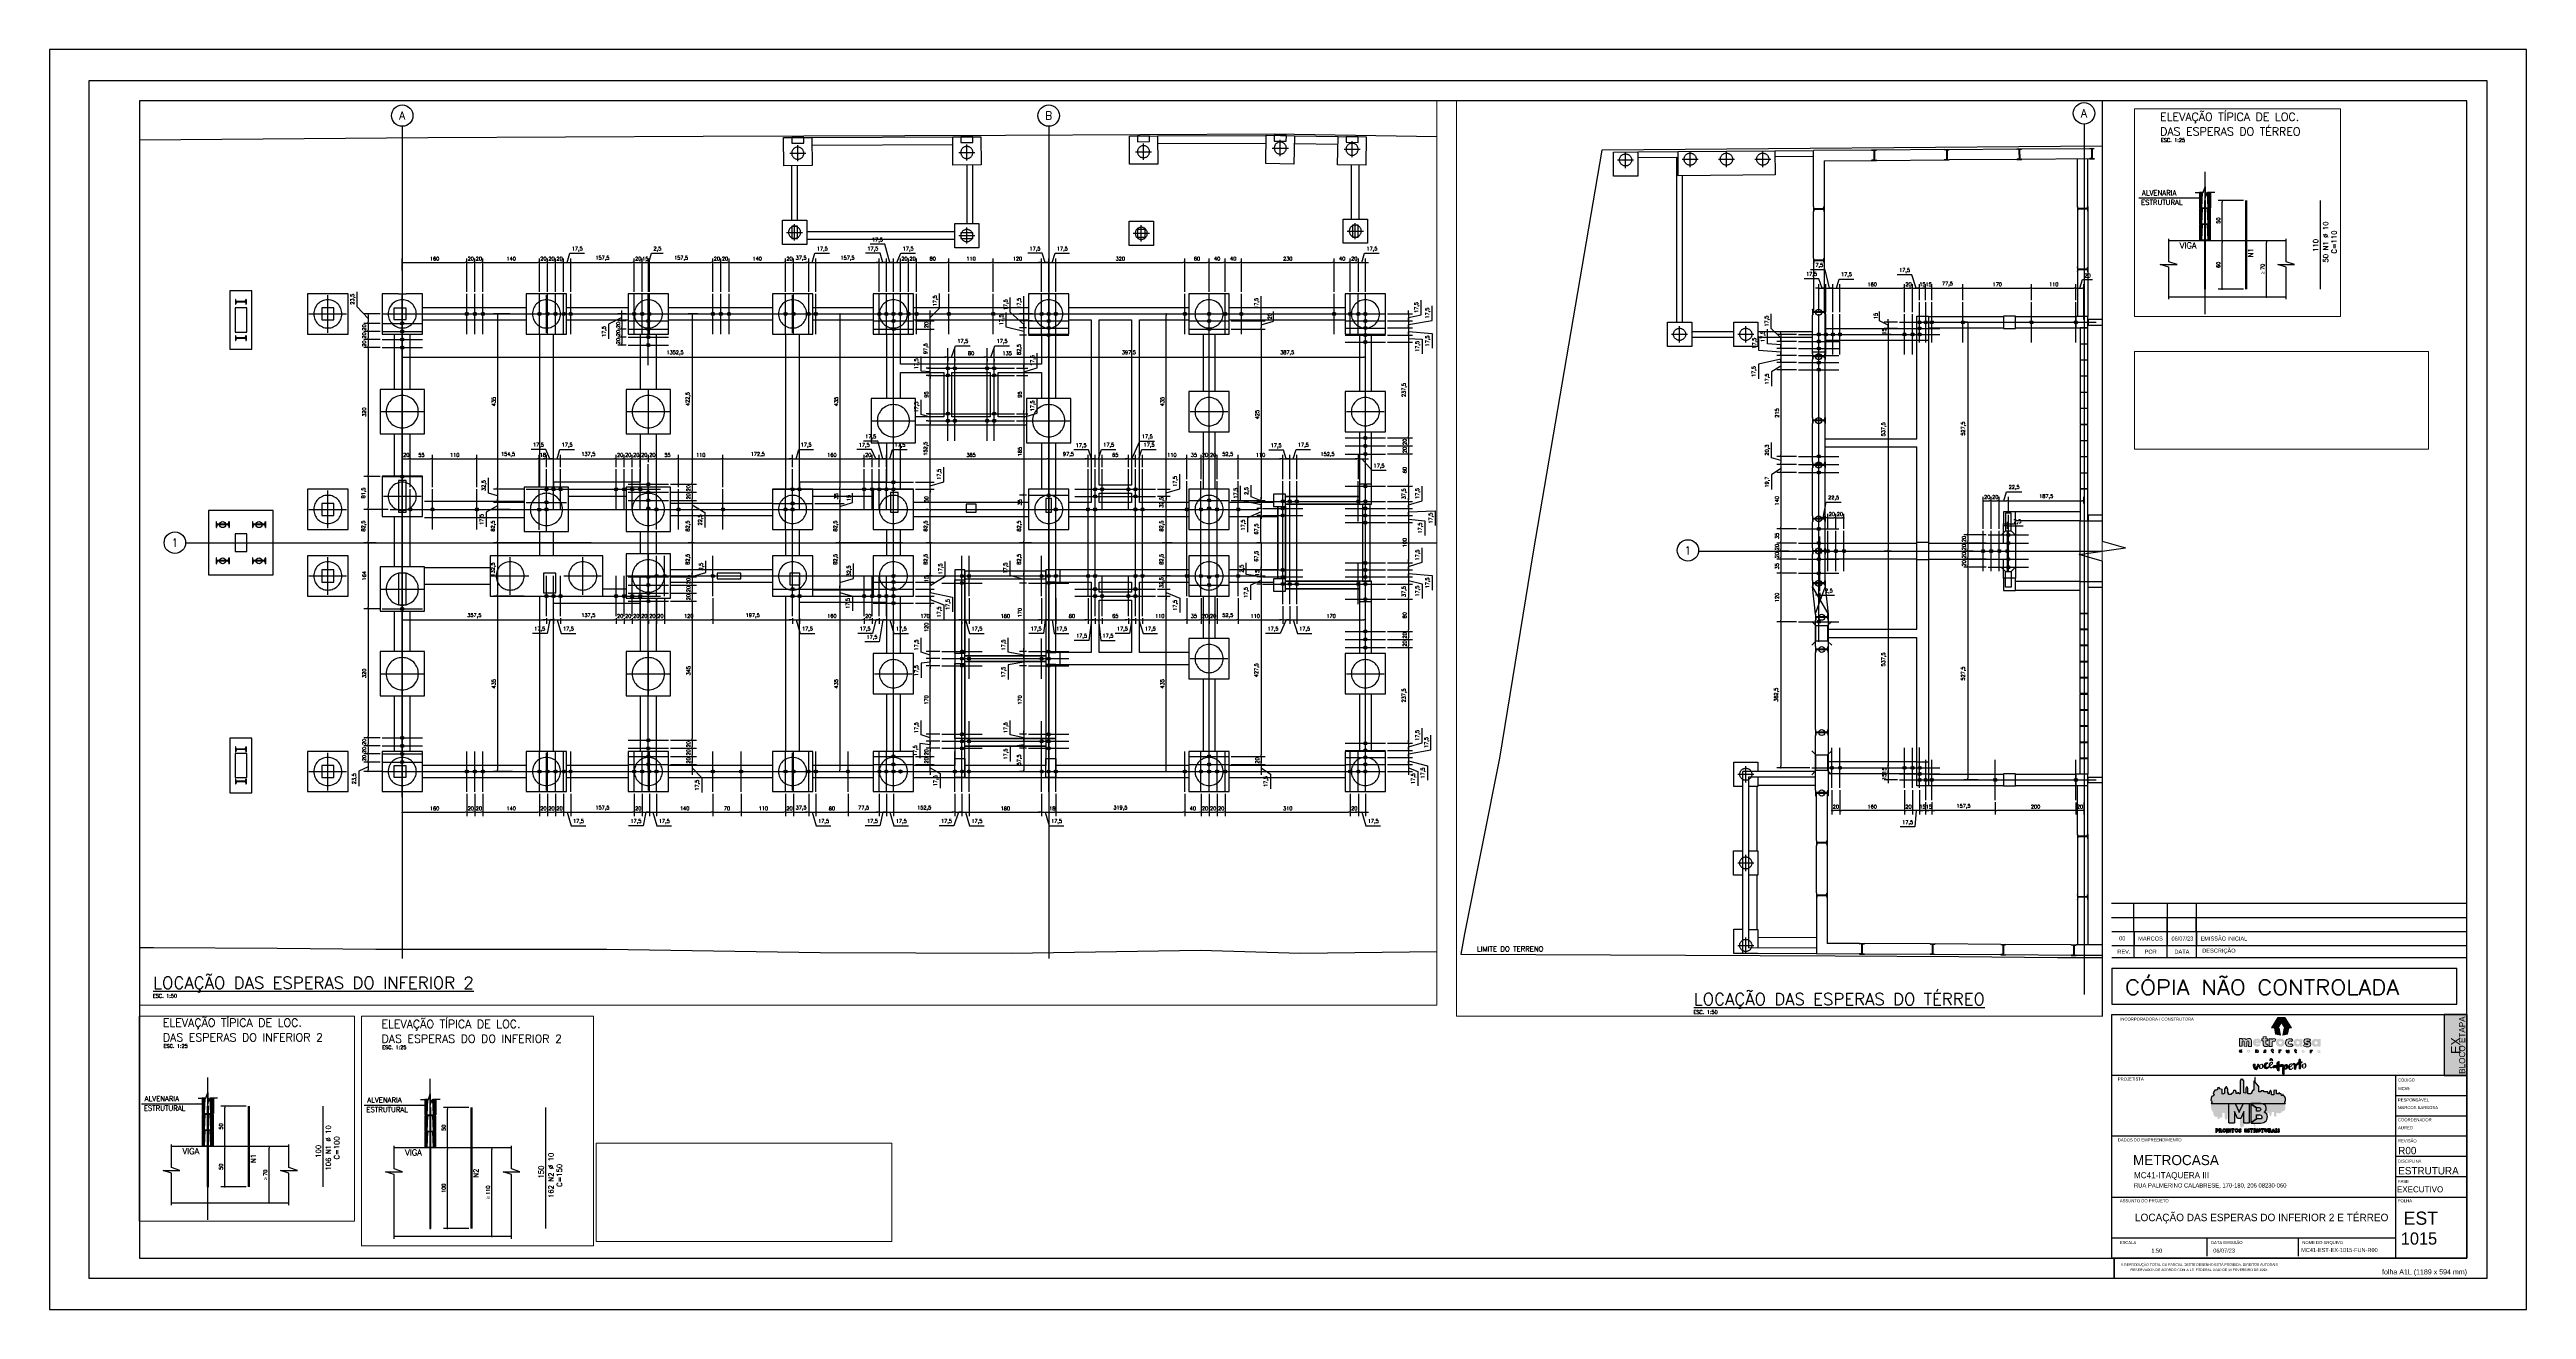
# Paper-space layout 'Layout1' of a CAD drawing. Extents: x 209 to 332, y 42 to 105.
# The model-space entities are those that its viewports show. They can reach past a viewport. Long polylines and large blocks are cut down to what shows.
import ezdxf
from ezdxf.enums import TextEntityAlignment as Align

# ---------------------------------------------------------------- set-up
doc = ezdxf.new("R2010")
doc.units = 0
doc.header["$LTSCALE"] = 25
for name, pattern in [('CENTER', [2, 1.25, -0.25, 0.25, -0.25]), ('DASHDOT', [1, 0.5, -0.25, 0, -0.25]), ('DASHED2', [0.375, 0.25, -0.125]), ('ESTILO_TQS_0001', [0.45, 0.3, -0.15]), ('ESTILO_TQS_0002', [0.4, 0.1, -0.3]), ('ESTILO_TQS_0003', [1.25, 0.6, -0.3, 0.05, -0.3]), ('HIDDEN', [0.375, 0.25, -0.125])]:
    doc.linetypes.add(name, pattern=pattern)
for name, color, linetype in [('_ARQUIVO', 7, 'Continuous'), ('ARQ-MAR', 2, 'Continuous'), ('ARQ_CAR', 7, 'Continuous'), ('ARQ_CAR-TXT', 7, 'Continuous'), ('ARQ_FOLHA', 7, 'Continuous'), ('ARQ_TXT-2', 2, 'Continuous'), ('ARQ_TXT-4', 4, 'Continuous'), ('ARQ_VISTA 0', 251, 'Continuous'), ('COTA', 1, 'Continuous'), ('EIXO_AUXILIAR', 1, 'DASHDOT'), ('EIXOS', 1, 'DASHDOT'), ('FERRO', 4, 'Continuous'), ('H1', 251, 'Continuous'), ('H3', 253, 'Continuous'), ('H7', 1, 'Continuous'), ('IND-EIXOS', 2, 'Continuous'), ('Layer 1', 7, 'Continuous'), ('LINHA_FINA', 1, 'Continuous'), ('PENA_01', 1, 'Continuous'), ('PENA_02', 2, 'Continuous'), ('PENA_06', 6, 'Continuous'), ('Pena_1', 1, 'Continuous'), ('PENA_19', 240, 'Continuous'), ('PENA_2', 2, 'Continuous'), ('Pena_3', 3, 'Continuous'), ('Pena_4', 4, 'Continuous'), ('PENA_5', 5, 'Continuous'), ('PROJ', 252, 'Continuous'), ('PSG-NV1-HTC-251', 251, 'Continuous'), ('PSG-NV2-FLH-SELO', 1, 'Continuous'), ('T2', 3, 'Continuous'), ('T4', 6, 'Continuous'), ('TERRENO', 1, 'Continuous'), ('TEXT-EIXOS', 3, 'Continuous'), ('TEXTO', 3, 'Continuous'), ('ver', 20, 'Continuous')]:
    doc.layers.add(name, color=color, linetype=linetype)
doc.layers.add('VIEWPORT', color=7, linetype='Continuous', plot=False)
doc.styles.add('01-MILLEU', font='GOTHIC.TTF')
doc.styles.add('CARIMBO', font='romans.shx', dxfattribs={"height": 30})
doc.styles.add('COTA', font='romans.shx')
doc.styles.add('R300', font='SIMPLEX.SHX', dxfattribs={"width": 1.1, "height": 5.5})
doc.styles.get("Standard").update_dxf_attribs({"font": 'romans.shx'})
doc.styles.add('TEXTO1', font='romans.shx', dxfattribs={"height": 9})
doc.styles.add('TEXTO2', font='romans.shx', dxfattribs={"height": 12.5})
doc.styles.add('Texto3', font='romans.shx', dxfattribs={"height": 20})
doc.styles.add('Texto4', font='romans.shx', dxfattribs={"height": 30})
doc.styles.add('TQS_ARIAL', font='arial.ttf')
doc.dimstyles.new('forma', dxfattribs={"dimtxt": 1.8, "dimasz": 0.8, "dimexe": 2, "dimexo": 1, "dimgap": 1, "dimtad": 1, "dimdec": 1, "dimzin": 9, "dimtxsty": 'COTA', "dimblk1": 'DOT', "dimblk2": 'DOT', "dimsah": 1, "dimcen": 0, "dimdle": 1, "dimclrd": 256, "dimclre": 256, "dimclrt": 2, "dimadec": 0, "dimazin": 0, "dimtfac": 1, "dimtdec": 0, "dimtmove": 0, "dimatfit": 3, "dimfxl": 1, "dimtolj": 1, "dimtzin": 0, "dimarcsym": 0})

# ---------------------------------------------------------------- blocks, each defined once
blk = doc.blocks.new('*U808')
at = {"layer": 'ARQ_CAR-TXT', "true_color": 0x58ba48}
h = blk.add_hatch(color=85, dxfattribs=at)
h.dxf.hatch_style = 1
h.paths.add_polyline_path([(-11.3, 0), (0, 0), (0, 30), (-11.3, 30)])
at = {"layer": 'ARQ_CAR', "color": 5}
blk.add_lwpolyline([(-11.3, 0), (0, 0), (0, 30), (-11.3, 30)], close=True, dxfattribs=at)
at = {"layer": 'ARQ_CAR-TXT', "color": 4, "style": '01-MILLEU'}
blk.add_text('EX', height=4.61, rotation=90, dxfattribs=at).set_placement((-3.3, 10.6))
at = {"layer": 'ARQ_TXT-2', "style": '01-MILLEU'}
blk.add_text('EXECUTIVO', height=2.95, dxfattribs=at).set_placement((-34.5, -57.6))
blk = doc.blocks.new('METROCASA')
at = {"layer": 'Layer 1', "true_color": 0xed1c24}
h = blk.add_hatch(color=240, dxfattribs=at)
h.dxf.hatch_style = 2
h.paths.add_polyline_path([(-1.29, 0.86), (-1.02, -0.59), (0.13, -0.85), (-0.13, 0.85)])
h.paths.add_polyline_path([(2.84, 0.94), (1.22, 3.51), (-0.37, 3.52), (1.27, 0.94)])
h.paths.add_polyline_path([(-2.08, 0.96), (-0.44, 0.95), (0.36, 2.19), (-0.45, 3.48)])
h.paths.add_polyline_path([(0.77, -0.85), (1.92, -0.6), (2.21, 0.84), (1.05, 0.84)])
at = {"layer": 'Layer 1', "true_color": 0x404041}
h = blk.add_hatch(color=250, dxfattribs=at)
h.dxf.hatch_style = 2
edge = h.paths.add_edge_path()
edge.add_spline(control_points=[(-3.66, -4.74), (-3.71, -4.74), (-3.72, -4.72), (-3.72, -4.71), (-3.72, -4.68), (-3.69, -4.68), (-3.66, -4.68), (-3.6, -4.68), (-3.52, -4.7), (-3.48, -4.72), (-3.48, -4.72), (-3.38, -4.57), (-3.38, -4.57), (-3.44, -4.52), (-3.54, -4.48), (-3.65, -4.48), (-3.81, -4.48), (-3.97, -4.54), (-3.97, -4.71), (-3.97, -4.87), (-3.81, -4.92), (-3.68, -4.93), (-3.63, -4.93), (-3.61, -4.94), (-3.61, -4.97), (-3.61, -4.99), (-3.63, -5), (-3.68, -5), (-3.73, -5), (-3.81, -4.99), (-3.92, -4.92), (-3.92, -4.92), (-4, -5.11), (-4, -5.11), (-3.92, -5.16), (-3.79, -5.2), (-3.67, -5.2), (-3.51, -5.2), (-3.36, -5.14), (-3.35, -4.97), (-3.35, -4.79), (-3.52, -4.75), (-3.66, -4.74)], knot_values=[0, 0, 0, 0, 1, 1, 1, 2, 2, 2, 3, 3, 3, 4, 4, 4, 5, 5, 5, 6, 6, 6, 7, 7, 7, 8, 8, 8, 9, 9, 9, 10, 10, 10, 11, 11, 11, 12, 12, 12, 13, 13, 13, 14, 14, 14, 14], degree=3, periodic=0)
edge = h.paths.add_edge_path()
edge.add_spline(control_points=[(-5.55, -4.47), (-5.62, -4.47), (-5.7, -4.5), (-5.76, -4.56), (-5.76, -4.56), (-5.77, -4.49), (-5.77, -4.49), (-5.77, -4.49), (-6, -4.49), (-6, -4.49), (-6, -4.49), (-6, -5.17), (-6, -5.17), (-6, -5.17), (-5.75, -5.17), (-5.75, -5.17), (-5.75, -5.17), (-5.75, -4.81), (-5.75, -4.81), (-5.75, -4.72), (-5.69, -4.68), (-5.63, -4.68), (-5.58, -4.68), (-5.54, -4.71), (-5.54, -4.79), (-5.54, -4.79), (-5.54, -5.17), (-5.54, -5.17), (-5.54, -5.17), (-5.29, -5.17), (-5.29, -5.17), (-5.29, -5.17), (-5.28, -4.79), (-5.28, -4.79), (-5.28, -4.55), (-5.4, -4.48), (-5.55, -4.47)], knot_values=[0, 0, 0, 0, 1, 1, 1, 2, 2, 2, 3, 3, 3, 4, 4, 4, 5, 5, 5, 6, 6, 6, 7, 7, 7, 8, 8, 8, 9, 9, 9, 10, 10, 10, 11, 11, 11, 12, 12, 12, 12], degree=3, periodic=0)
edge = h.paths.add_edge_path()
edge.add_spline(control_points=[(-7.69, -4.46), (-7.89, -4.46), (-8.08, -4.57), (-8.08, -4.82), (-8.08, -5.06), (-7.89, -5.17), (-7.69, -5.17), (-7.5, -5.18), (-7.3, -5.07), (-7.3, -4.82), (-7.3, -4.57), (-7.49, -4.47), (-7.69, -4.46)], knot_values=[0, 0, 0, 0, 1, 1, 1, 2, 2, 2, 3, 3, 3, 4, 4, 4, 4], degree=3, periodic=0)
edge = h.paths.add_edge_path()
edge.add_spline(control_points=[(-7.69, -4.97), (-7.78, -4.97), (-7.83, -4.9), (-7.83, -4.82), (-7.83, -4.74), (-7.78, -4.67), (-7.69, -4.67), (-7.6, -4.67), (-7.55, -4.74), (-7.55, -4.82), (-7.55, -4.9), (-7.61, -4.97), (-7.69, -4.97)], knot_values=[0, 0, 0, 0, 1, 1, 1, 2, 2, 2, 3, 3, 3, 4, 4, 4, 4], degree=3, periodic=0)
edge = h.paths.add_edge_path()
edge.add_spline(control_points=[(-9.57, -4.95), (-9.67, -4.95), (-9.72, -4.88), (-9.72, -4.81), (-9.72, -4.73), (-9.67, -4.66), (-9.57, -4.66), (-9.53, -4.66), (-9.49, -4.67), (-9.46, -4.71), (-9.46, -4.71), (-9.32, -4.56), (-9.32, -4.56), (-9.39, -4.49), (-9.49, -4.45), (-9.59, -4.45), (-9.78, -4.45), (-9.97, -4.56), (-9.97, -4.81), (-9.97, -5.06), (-9.78, -5.16), (-9.59, -5.16), (-9.48, -5.16), (-9.39, -5.12), (-9.3, -5.05), (-9.3, -5.05), (-9.45, -4.9), (-9.45, -4.9), (-9.48, -4.93), (-9.53, -4.95), (-9.57, -4.95)], knot_values=[0, 0, 0, 0, 1, 1, 1, 2, 2, 2, 3, 3, 3, 4, 4, 4, 5, 5, 5, 6, 6, 6, 7, 7, 7, 8, 8, 8, 9, 9, 9, 10, 10, 10, 10], degree=3, periodic=0)
edge = h.paths.add_edge_path()
edge.add_spline(control_points=[(-1.68, -5), (-1.72, -5), (-1.74, -4.98), (-1.74, -4.93), (-1.74, -4.93), (-1.74, -4.71), (-1.74, -4.71), (-1.74, -4.71), (-1.59, -4.71), (-1.59, -4.71), (-1.59, -4.71), (-1.59, -4.52), (-1.59, -4.52), (-1.59, -4.52), (-1.74, -4.52), (-1.74, -4.52), (-1.74, -4.52), (-1.74, -4.32), (-1.74, -4.32), (-1.74, -4.32), (-1.99, -4.34), (-1.99, -4.34), (-1.99, -4.34), (-1.99, -4.51), (-1.99, -4.51), (-1.99, -4.51), (-2.1, -4.51), (-2.1, -4.51), (-2.1, -4.51), (-2.1, -4.71), (-2.1, -4.71), (-2.1, -4.71), (-1.99, -4.71), (-1.99, -4.71), (-1.99, -4.71), (-1.99, -4.93), (-1.99, -4.93), (-2, -5.14), (-1.88, -5.21), (-1.74, -5.21), (-1.67, -5.21), (-1.61, -5.19), (-1.55, -5.16), (-1.55, -5.16), (-1.6, -4.97), (-1.6, -4.97), (-1.62, -4.99), (-1.65, -5), (-1.68, -5)], knot_values=[0, 0, 0, 0, 1, 1, 1, 2, 2, 2, 3, 3, 3, 4, 4, 4, 5, 5, 5, 6, 6, 6, 7, 7, 7, 8, 8, 8, 9, 9, 9, 10, 10, 10, 11, 11, 11, 12, 12, 12, 13, 13, 13, 14, 14, 14, 15, 15, 15, 16, 16, 16, 16], degree=3, periodic=0)
edge = h.paths.add_edge_path()
edge.add_spline(control_points=[(9.78, -4.57), (9.78, -4.57), (9.77, -4.65), (9.77, -4.65), (9.73, -4.59), (9.66, -4.56), (9.57, -4.56), (9.37, -4.56), (9.24, -4.71), (9.24, -4.91), (9.24, -5.11), (9.35, -5.25), (9.55, -5.26), (9.62, -5.27), (9.71, -5.24), (9.77, -5.18), (9.77, -5.18), (9.78, -5.25), (9.78, -5.25), (9.78, -5.25), (10.01, -5.25), (10.01, -5.25), (10.01, -5.25), (10.02, -4.57), (10.02, -4.57), (10.02, -4.57), (9.78, -4.57), (9.78, -4.57)], knot_values=[0, 0, 0, 0, 1, 1, 1, 2, 2, 2, 3, 3, 3, 4, 4, 4, 5, 5, 5, 6, 6, 6, 7, 7, 7, 8, 8, 8, 9, 9, 9, 9], degree=3, periodic=0)
edge = h.paths.add_edge_path()
edge.add_spline(control_points=[(9.62, -5.06), (9.55, -5.06), (9.49, -5), (9.49, -4.91), (9.49, -4.82), (9.55, -4.76), (9.62, -4.76), (9.71, -4.76), (9.76, -4.82), (9.76, -4.91), (9.76, -4.99), (9.71, -5.06), (9.62, -5.06)], knot_values=[0, 0, 0, 0, 1, 1, 1, 2, 2, 2, 3, 3, 3, 4, 4, 4, 4], degree=3, periodic=0)
edge = h.paths.add_edge_path()
edge.add_spline(control_points=[(7.69, -4.64), (7.69, -4.64), (7.68, -4.56), (7.68, -4.56), (7.68, -4.56), (7.45, -4.56), (7.45, -4.56), (7.45, -4.56), (7.45, -5.24), (7.45, -5.24), (7.45, -5.24), (7.7, -5.24), (7.7, -5.24), (7.7, -5.24), (7.7, -4.89), (7.7, -4.89), (7.7, -4.8), (7.76, -4.76), (7.82, -4.76), (7.86, -4.76), (7.89, -4.77), (7.93, -4.8), (7.93, -4.8), (8.04, -4.62), (8.04, -4.62), (7.99, -4.57), (7.93, -4.55), (7.86, -4.55), (7.79, -4.55), (7.73, -4.57), (7.69, -4.64)], knot_values=[0, 0, 0, 0, 1, 1, 1, 2, 2, 2, 3, 3, 3, 4, 4, 4, 5, 5, 5, 6, 6, 6, 7, 7, 7, 8, 8, 8, 9, 9, 9, 10, 10, 10, 10], degree=3, periodic=0)
edge = h.paths.add_edge_path()
edge.add_spline(control_points=[(5.76, -4.54), (5.56, -4.54), (5.37, -4.64), (5.37, -4.89), (5.37, -5.14), (5.56, -5.24), (5.75, -5.25), (5.95, -5.25), (6.14, -5.14), (6.14, -4.89), (6.15, -4.65), (5.96, -4.54), (5.76, -4.54)], knot_values=[0, 0, 0, 0, 1, 1, 1, 2, 2, 2, 3, 3, 3, 4, 4, 4, 4], degree=3, periodic=0)
edge = h.paths.add_edge_path()
edge.add_spline(control_points=[(5.76, -5.04), (5.67, -5.04), (5.62, -4.97), (5.62, -4.89), (5.62, -4.81), (5.67, -4.74), (5.76, -4.74), (5.85, -4.74), (5.9, -4.81), (5.9, -4.89), (5.9, -4.97), (5.84, -5.04), (5.76, -5.04)], knot_values=[0, 0, 0, 0, 1, 1, 1, 2, 2, 2, 3, 3, 3, 4, 4, 4, 4], degree=3, periodic=0)
edge = h.paths.add_edge_path()
edge.add_spline(control_points=[(4, -5.03), (3.96, -5.03), (3.94, -5.01), (3.93, -4.96), (3.93, -4.96), (3.94, -4.74), (3.94, -4.74), (3.94, -4.74), (4.09, -4.74), (4.09, -4.74), (4.09, -4.74), (4.09, -4.55), (4.09, -4.55), (4.09, -4.55), (3.94, -4.55), (3.94, -4.55), (3.94, -4.55), (3.94, -4.35), (3.94, -4.35), (3.94, -4.35), (3.69, -4.38), (3.69, -4.38), (3.69, -4.38), (3.69, -4.54), (3.69, -4.54), (3.69, -4.54), (3.58, -4.54), (3.58, -4.54), (3.58, -4.54), (3.58, -4.74), (3.58, -4.74), (3.58, -4.74), (3.69, -4.74), (3.69, -4.74), (3.69, -4.74), (3.68, -4.96), (3.68, -4.96), (3.68, -5.17), (3.8, -5.24), (3.93, -5.24), (4, -5.24), (4.07, -5.22), (4.13, -5.19), (4.13, -5.19), (4.08, -5), (4.08, -5), (4.05, -5.02), (4.03, -5.03), (4, -5.03)], knot_values=[0, 0, 0, 0, 1, 1, 1, 2, 2, 2, 3, 3, 3, 4, 4, 4, 5, 5, 5, 6, 6, 6, 7, 7, 7, 8, 8, 8, 9, 9, 9, 10, 10, 10, 11, 11, 11, 12, 12, 12, 13, 13, 13, 14, 14, 14, 15, 15, 15, 16, 16, 16, 16], degree=3, periodic=0)
edge = h.paths.add_edge_path()
edge.add_spline(control_points=[(2.03, -4.89), (2.03, -4.98), (1.97, -5.02), (1.91, -5.02), (1.87, -5.02), (1.82, -4.99), (1.82, -4.9), (1.82, -4.9), (1.82, -4.53), (1.82, -4.53), (1.82, -4.53), (1.57, -4.53), (1.57, -4.53), (1.57, -4.53), (1.57, -4.9), (1.57, -4.9), (1.57, -5.15), (1.69, -5.22), (1.83, -5.22), (1.9, -5.23), (1.99, -5.2), (2.05, -5.14), (2.05, -5.14), (2.06, -5.21), (2.06, -5.21), (2.06, -5.21), (2.28, -5.21), (2.28, -5.21), (2.28, -5.21), (2.28, -4.53), (2.28, -4.53), (2.28, -4.53), (2.03, -4.53), (2.03, -4.53), (2.03, -4.53), (2.03, -4.89), (2.03, -4.89)], knot_values=[0, 0, 0, 0, 1, 1, 1, 2, 2, 2, 3, 3, 3, 4, 4, 4, 5, 5, 5, 6, 6, 6, 7, 7, 7, 8, 8, 8, 9, 9, 9, 10, 10, 10, 11, 11, 11, 12, 12, 12, 12], degree=3, periodic=0)
edge = h.paths.add_edge_path()
edge.add_spline(control_points=[(-0.02, -4.59), (-0.02, -4.59), (-0.04, -4.52), (-0.04, -4.52), (-0.04, -4.52), (-0.26, -4.52), (-0.26, -4.52), (-0.26, -4.52), (-0.27, -5.2), (-0.27, -5.2), (-0.27, -5.2), (-0.02, -5.2), (-0.02, -5.2), (-0.02, -5.2), (-0.01, -4.85), (-0.01, -4.85), (-0.01, -4.76), (0.04, -4.72), (0.1, -4.72), (0.15, -4.72), (0.18, -4.73), (0.22, -4.76), (0.22, -4.76), (0.32, -4.58), (0.32, -4.58), (0.28, -4.53), (0.21, -4.51), (0.14, -4.5), (0.08, -4.5), (0.01, -4.53), (-0.02, -4.59)], knot_values=[0, 0, 0, 0, 1, 1, 1, 2, 2, 2, 3, 3, 3, 4, 4, 4, 5, 5, 5, 6, 6, 6, 7, 7, 7, 8, 8, 8, 9, 9, 9, 10, 10, 10, 10], degree=3, periodic=0)
at = {"layer": 'Layer 1', "true_color": 0xed1c24}
h = blk.add_hatch(color=240, dxfattribs=at)
h.dxf.hatch_style = 2
edge = h.paths.add_edge_path()
edge.add_spline(control_points=[(-1.94, -1.96), (-1.94, -1.96), (-1.98, -1.76), (-1.98, -1.76), (-1.98, -1.76), (-2.62, -1.75), (-2.62, -1.75), (-2.62, -1.75), (-2.63, -3.66), (-2.63, -3.66), (-2.63, -3.66), (-1.92, -3.66), (-1.92, -3.66), (-1.92, -3.66), (-1.91, -2.67), (-1.91, -2.67), (-1.91, -2.42), (-1.76, -2.31), (-1.58, -2.31), (-1.46, -2.31), (-1.38, -2.34), (-1.26, -2.43), (-1.26, -2.43), (-0.98, -1.92), (-0.98, -1.92), (-1.1, -1.79), (-1.28, -1.71), (-1.48, -1.71), (-1.66, -1.71), (-1.84, -1.79), (-1.94, -1.96)], knot_values=[0, 0, 0, 0, 1, 1, 1, 2, 2, 2, 3, 3, 3, 4, 4, 4, 5, 5, 5, 6, 6, 6, 7, 7, 7, 8, 8, 8, 9, 9, 9, 10, 10, 10, 10], degree=3, periodic=0)
edge = h.paths.add_edge_path()
edge.add_spline(control_points=[(-5.6, -1.69), (-6.11, -1.69), (-6.66, -1.99), (-6.66, -2.69), (-6.67, -3.38), (-6.16, -3.68), (-5.56, -3.68), (-5.23, -3.68), (-4.92, -3.58), (-4.69, -3.37), (-4.69, -3.37), (-5.04, -2.98), (-5.04, -2.98), (-5.16, -3.07), (-5.32, -3.13), (-5.53, -3.13), (-5.68, -3.13), (-5.9, -3.06), (-5.95, -2.89), (-5.95, -2.89), (-4.62, -2.89), (-4.62, -2.89), (-4.45, -2.14), (-4.92, -1.69), (-5.6, -1.69)], knot_values=[0, 0, 0, 0, 1, 1, 1, 2, 2, 2, 3, 3, 3, 4, 4, 4, 5, 5, 5, 6, 6, 6, 7, 7, 7, 8, 8, 8, 8], degree=3, periodic=0)
edge = h.paths.add_edge_path()
edge.add_spline(control_points=[(-5.94, -2.43), (-5.89, -2.12), (-5.27, -2.13), (-5.25, -2.43), (-5.25, -2.43), (-5.94, -2.43), (-5.94, -2.43)], knot_values=[0, 0, 0, 0, 1, 1, 1, 2, 2, 2, 2], degree=3, periodic=0)
edge = h.paths.add_edge_path()
edge.add_spline(control_points=[(4.86, -2), (4.76, -1.84), (4.58, -1.75), (4.31, -1.75), (3.75, -1.74), (3.38, -2.17), (3.38, -2.74), (3.37, -3.29), (3.68, -3.69), (4.24, -3.73), (4.45, -3.74), (4.71, -3.67), (4.87, -3.49), (4.87, -3.49), (4.9, -3.7), (4.9, -3.7), (4.9, -3.7), (5.56, -3.7), (5.56, -3.7), (5.56, -3.7), (5.57, -1.8), (5.57, -1.8), (5.57, -1.8), (4.9, -1.79), (4.9, -1.79), (4.9, -1.79), (4.86, -2), (4.86, -2)], knot_values=[0, 0, 0, 0, 1, 1, 1, 2, 2, 2, 3, 3, 3, 4, 4, 4, 5, 5, 5, 6, 6, 6, 7, 7, 7, 8, 8, 8, 9, 9, 9, 9], degree=3, periodic=0)
edge = h.paths.add_edge_path()
edge.add_spline(control_points=[(4.46, -3.16), (4.25, -3.16), (4.08, -3.01), (4.08, -2.74), (4.08, -2.47), (4.25, -2.32), (4.47, -2.32), (4.72, -2.32), (4.86, -2.49), (4.86, -2.74), (4.86, -2.97), (4.7, -3.16), (4.46, -3.16)], knot_values=[0, 0, 0, 0, 1, 1, 1, 2, 2, 2, 3, 3, 3, 4, 4, 4, 4], degree=3, periodic=0)
edge = h.paths.add_edge_path()
edge.add_spline(control_points=[(-7.68, -1.68), (-7.94, -1.68), (-8.15, -1.76), (-8.31, -1.95), (-8.4, -1.77), (-8.59, -1.69), (-8.78, -1.68), (-8.98, -1.68), (-9.19, -1.76), (-9.31, -1.92), (-9.31, -1.92), (-9.36, -1.72), (-9.36, -1.72), (-9.36, -1.72), (-9.95, -1.71), (-9.95, -1.71), (-9.95, -1.71), (-9.96, -3.62), (-9.96, -3.62), (-9.96, -3.62), (-9.26, -3.62), (-9.26, -3.62), (-9.26, -3.62), (-9.25, -2.58), (-9.25, -2.58), (-9.25, -2.37), (-9.12, -2.27), (-9, -2.27), (-8.87, -2.27), (-8.8, -2.35), (-8.8, -2.57), (-8.8, -2.57), (-8.81, -3.62), (-8.81, -3.62), (-8.81, -3.62), (-8.11, -3.63), (-8.11, -3.63), (-8.11, -3.63), (-8.1, -2.58), (-8.1, -2.58), (-8.1, -2.37), (-7.98, -2.29), (-7.86, -2.29), (-7.75, -2.29), (-7.66, -2.37), (-7.66, -2.57), (-7.66, -2.57), (-7.67, -3.63), (-7.67, -3.63), (-7.67, -3.63), (-6.96, -3.63), (-6.96, -3.63), (-6.96, -3.63), (-6.95, -2.57), (-6.95, -2.57), (-6.95, -1.94), (-7.26, -1.68), (-7.68, -1.68)], knot_values=[0, 0, 0, 0, 1, 1, 1, 2, 2, 2, 3, 3, 3, 4, 4, 4, 5, 5, 5, 6, 6, 6, 7, 7, 7, 8, 8, 8, 9, 9, 9, 10, 10, 10, 11, 11, 11, 12, 12, 12, 13, 13, 13, 14, 14, 14, 15, 15, 15, 16, 16, 16, 17, 17, 17, 18, 18, 18, 19, 19, 19, 19], degree=3, periodic=0)
edge = h.paths.add_edge_path()
edge.add_spline(control_points=[(-3.23, -3.11), (-3.34, -3.11), (-3.41, -3.06), (-3.42, -2.93), (-3.42, -2.93), (-3.41, -2.3), (-3.41, -2.3), (-3.41, -2.3), (-2.98, -2.3), (-2.98, -2.3), (-2.98, -2.3), (-2.98, -1.76), (-2.98, -1.76), (-2.98, -1.76), (-3.41, -1.76), (-3.41, -1.76), (-3.41, -1.76), (-3.4, -1.21), (-3.4, -1.21), (-3.4, -1.21), (-4.11, -1.28), (-4.11, -1.28), (-4.11, -1.28), (-4.11, -1.76), (-4.11, -1.76), (-4.11, -1.76), (-4.42, -1.75), (-4.42, -1.75), (-4.42, -1.75), (-4.42, -2.3), (-4.42, -2.3), (-4.42, -2.3), (-4.11, -2.3), (-4.11, -2.3), (-4.11, -2.3), (-4.12, -2.92), (-4.12, -2.92), (-4.13, -3.52), (-3.79, -3.69), (-3.42, -3.7), (-3.22, -3.7), (-3.03, -3.66), (-2.87, -3.57), (-2.87, -3.57), (-3.02, -3.05), (-3.02, -3.05), (-3.08, -3.09), (-3.16, -3.11), (-3.23, -3.11)], knot_values=[0, 0, 0, 0, 1, 1, 1, 2, 2, 2, 3, 3, 3, 4, 4, 4, 5, 5, 5, 6, 6, 6, 7, 7, 7, 8, 8, 8, 9, 9, 9, 10, 10, 10, 11, 11, 11, 12, 12, 12, 13, 13, 13, 14, 14, 14, 15, 15, 15, 16, 16, 16, 16], degree=3, periodic=0)
edge = h.paths.add_edge_path()
edge.add_spline(control_points=[(2.53, -3.13), (2.26, -3.13), (2.12, -2.94), (2.12, -2.74), (2.12, -2.5), (2.27, -2.3), (2.54, -2.3), (2.66, -2.3), (2.77, -2.35), (2.86, -2.44), (2.86, -2.44), (3.24, -2.04), (3.24, -2.04), (3.04, -1.84), (2.77, -1.74), (2.5, -1.74), (1.96, -1.73), (1.43, -2.04), (1.42, -2.73), (1.42, -3.44), (1.94, -3.72), (2.5, -3.72), (2.78, -3.72), (3.06, -3.6), (3.28, -3.4), (3.28, -3.4), (2.88, -2.98), (2.88, -2.98), (2.79, -3.08), (2.66, -3.13), (2.53, -3.13)], knot_values=[0, 0, 0, 0, 1, 1, 1, 2, 2, 2, 3, 3, 3, 4, 4, 4, 5, 5, 5, 6, 6, 6, 7, 7, 7, 8, 8, 8, 9, 9, 9, 10, 10, 10, 10], degree=3, periodic=0)
edge = h.paths.add_edge_path()
edge.add_spline(control_points=[(9.37, -1.82), (9.37, -1.82), (9.33, -2.02), (9.33, -2.02), (9.23, -1.87), (9.04, -1.77), (8.77, -1.77), (8.22, -1.77), (7.85, -2.2), (7.84, -2.76), (7.84, -3.31), (8.15, -3.71), (8.71, -3.75), (8.92, -3.76), (9.17, -3.7), (9.34, -3.51), (9.34, -3.51), (9.37, -3.72), (9.37, -3.72), (9.37, -3.72), (10.02, -3.72), (10.02, -3.72), (10.02, -3.72), (10.03, -1.82), (10.03, -1.82), (10.03, -1.82), (9.37, -1.82), (9.37, -1.82)], knot_values=[0, 0, 0, 0, 1, 1, 1, 2, 2, 2, 3, 3, 3, 4, 4, 4, 5, 5, 5, 6, 6, 6, 7, 7, 7, 8, 8, 8, 9, 9, 9, 9], degree=3, periodic=0)
edge = h.paths.add_edge_path()
edge.add_spline(control_points=[(8.93, -3.18), (8.71, -3.18), (8.55, -3.03), (8.55, -2.76), (8.55, -2.5), (8.72, -2.34), (8.93, -2.35), (9.18, -2.35), (9.32, -2.51), (9.32, -2.77), (9.32, -2.99), (9.17, -3.18), (8.93, -3.18)], knot_values=[0, 0, 0, 0, 1, 1, 1, 2, 2, 2, 3, 3, 3, 4, 4, 4, 4], degree=3, periodic=0)
edge = h.paths.add_edge_path()
edge.add_spline(control_points=[(6.78, -2.48), (6.66, -2.48), (6.63, -2.42), (6.63, -2.39), (6.63, -2.32), (6.7, -2.29), (6.8, -2.3), (6.96, -2.29), (7.18, -2.35), (7.28, -2.41), (7.28, -2.41), (7.58, -1.99), (7.58, -1.99), (7.4, -1.85), (7.12, -1.76), (6.81, -1.76), (6.36, -1.75), (5.93, -1.92), (5.93, -2.38), (5.92, -2.84), (6.37, -2.99), (6.74, -3), (6.88, -3.02), (6.94, -3.05), (6.94, -3.11), (6.94, -3.17), (6.87, -3.2), (6.75, -3.2), (6.59, -3.19), (6.36, -3.18), (6.07, -2.98), (6.07, -2.98), (5.84, -3.5), (5.84, -3.5), (6.05, -3.66), (6.43, -3.75), (6.76, -3.76), (7.22, -3.76), (7.65, -3.58), (7.65, -3.11), (7.65, -2.61), (7.17, -2.49), (6.78, -2.48)], knot_values=[0, 0, 0, 0, 1, 1, 1, 2, 2, 2, 3, 3, 3, 4, 4, 4, 5, 5, 5, 6, 6, 6, 7, 7, 7, 8, 8, 8, 9, 9, 9, 10, 10, 10, 11, 11, 11, 12, 12, 12, 13, 13, 13, 14, 14, 14, 14], degree=3, periodic=0)
edge = h.paths.add_edge_path()
edge.add_spline(control_points=[(0.13, -1.72), (-0.42, -1.72), (-0.95, -2.01), (-0.96, -2.72), (-0.96, -3.41), (-0.42, -3.71), (0.12, -3.72), (0.66, -3.72), (1.21, -3.42), (1.22, -2.73), (1.22, -2.03), (0.7, -1.73), (0.13, -1.72)], knot_values=[0, 0, 0, 0, 1, 1, 1, 2, 2, 2, 3, 3, 3, 4, 4, 4, 4], degree=3, periodic=0)
edge = h.paths.add_edge_path()
edge.add_spline(control_points=[(0.13, -3.13), (-0.12, -3.13), (-0.27, -2.94), (-0.26, -2.72), (-0.26, -2.5), (-0.12, -2.3), (0.13, -2.31), (0.38, -2.31), (0.52, -2.5), (0.52, -2.72), (0.52, -2.96), (0.37, -3.14), (0.13, -3.13)], knot_values=[0, 0, 0, 0, 1, 1, 1, 2, 2, 2, 3, 3, 3, 4, 4, 4, 4], degree=3, periodic=0)
at = {"layer": 'Layer 1', "true_color": 0x404041}
h = blk.add_hatch(color=250, dxfattribs=at)
h.dxf.hatch_style = 2
edge = h.paths.add_edge_path()
edge.add_spline(control_points=[(-2.43, -7.17), (-2.4, -7.16), (-2.38, -7.15), (-2.36, -7.14), (-2.33, -7.13), (-2.31, -7.11), (-2.3, -7.09), (-2.28, -7.07), (-2.26, -7.04), (-2.24, -7.01), (-2.22, -6.98), (-2.2, -6.95), (-2.17, -6.92), (-2.15, -6.93), (-2.11, -6.95), (-2.08, -6.98), (-2.05, -7.01), (-2.01, -7.04), (-1.98, -7.06), (-1.94, -7.09), (-1.9, -7.11), (-1.87, -7.13), (-1.84, -7.14), (-1.81, -7.14), (-1.78, -7.12), (-1.75, -7.1), (-1.75, -7.07), (-1.76, -7.02), (-1.78, -6.98), (-1.8, -6.94), (-1.84, -6.89), (-1.87, -6.84), (-1.91, -6.8), (-1.96, -6.76), (-2, -6.72), (-2.04, -6.69), (-2.07, -6.68), (-2.11, -6.66), (-2.15, -6.65), (-2.18, -6.64), (-2.21, -6.64), (-2.24, -6.64), (-2.26, -6.65), (-2.29, -6.66), (-2.31, -6.68), (-2.33, -6.71), (-2.35, -6.73), (-2.36, -6.77), (-2.38, -6.82), (-2.4, -6.84), (-2.41, -6.87), (-2.43, -6.91), (-2.44, -6.95), (-2.46, -6.99), (-2.47, -7.03), (-2.48, -7.07), (-2.48, -7.11), (-2.48, -7.14), (-2.47, -7.16), (-2.46, -7.18), (-2.43, -7.17)], knot_values=[0, 0, 0, 0, 1, 1, 1, 2, 2, 2, 3, 3, 3, 4, 4, 4, 5, 5, 5, 6, 6, 6, 7, 7, 7, 8, 8, 8, 9, 9, 9, 10, 10, 10, 11, 11, 11, 12, 12, 12, 13, 13, 13, 14, 14, 14, 15, 15, 15, 16, 16, 16, 17, 17, 17, 18, 18, 18, 19, 19, 19, 20, 20, 20, 20], degree=3, periodic=0)
edge = h.paths.add_edge_path()
edge.add_spline(control_points=[(-5.26, -8.04), (-5.28, -8.03), (-5.33, -8.05), (-5.4, -8.1), (-5.49, -8.17), (-5.55, -8.25), (-5.6, -8.35), (-5.65, -8.45), (-5.69, -8.55), (-5.71, -8.65), (-5.74, -8.76), (-5.76, -8.85), (-5.77, -8.93), (-5.78, -9.02), (-5.8, -9.07), (-5.81, -9.1), (-5.83, -9.13), (-5.85, -9.12), (-5.88, -9.08), (-5.91, -9.04), (-5.94, -8.98), (-5.97, -8.89), (-6, -8.8), (-6.02, -8.7), (-6.04, -8.57), (-6.05, -8.44), (-6.05, -8.3), (-6.03, -8.14), (-6.03, -8.11), (-6.04, -8.08), (-6.06, -8.06), (-6.09, -8.03), (-6.12, -8.01), (-6.16, -8), (-6.2, -7.98), (-6.25, -7.98), (-6.3, -7.98), (-6.35, -7.99), (-6.4, -8), (-6.45, -8.03), (-6.48, -8.05), (-6.5, -8.08), (-6.52, -8.13), (-6.53, -8.18), (-6.53, -8.24), (-6.53, -8.31), (-6.53, -8.38), (-6.52, -8.45), (-6.5, -8.52), (-6.49, -8.6), (-6.47, -8.67), (-6.45, -8.74), (-6.43, -8.81), (-6.41, -8.87), (-6.39, -8.93), (-6.36, -8.98), (-6.34, -9.03), (-6.32, -9.05), (-6.29, -9.1), (-6.26, -9.14), (-6.23, -9.18), (-6.19, -9.23), (-6.16, -9.27), (-6.11, -9.3), (-6.07, -9.34), (-6.02, -9.36), (-5.96, -9.37), (-5.9, -9.38), (-5.83, -9.38), (-5.75, -9.35), (-5.71, -9.34), (-5.67, -9.31), (-5.63, -9.25), (-5.58, -9.19), (-5.54, -9.12), (-5.51, -9.05), (-5.47, -8.98), (-5.44, -8.9), (-5.41, -8.82), (-5.38, -8.74), (-5.36, -8.67), (-5.34, -8.61), (-5.32, -8.53), (-5.29, -8.44), (-5.27, -8.36), (-5.25, -8.27), (-5.23, -8.2), (-5.23, -8.15), (-5.22, -8.09), (-5.23, -8.06), (-5.26, -8.04)], knot_values=[0, 0, 0, 0, 1, 1, 1, 2, 2, 2, 3, 3, 3, 4, 4, 4, 5, 5, 5, 6, 6, 6, 7, 7, 7, 8, 8, 8, 9, 9, 9, 10, 10, 10, 11, 11, 11, 12, 12, 12, 13, 13, 13, 14, 14, 14, 15, 15, 15, 16, 16, 16, 17, 17, 17, 18, 18, 18, 19, 19, 19, 20, 20, 20, 21, 21, 21, 22, 22, 22, 23, 23, 23, 24, 24, 24, 25, 25, 25, 26, 26, 26, 27, 27, 27, 28, 28, 28, 29, 29, 29, 30, 30, 30, 30], degree=3, periodic=0)
edge = h.paths.add_edge_path()
edge.add_spline(control_points=[(-1.57, -8.39), (-1.57, -8.35), (-1.58, -8.33), (-1.6, -8.33), (-1.62, -8.34), (-1.64, -8.36), (-1.66, -8.39), (-1.68, -8.43), (-1.71, -8.47), (-1.75, -8.52), (-1.78, -8.56), (-1.82, -8.61), (-1.87, -8.65), (-1.92, -8.7), (-1.99, -8.73), (-2.07, -8.75), (-2.11, -8.76), (-2.14, -8.76), (-2.17, -8.75), (-2.19, -8.74), (-2.22, -8.73), (-2.24, -8.72), (-2.26, -8.7), (-2.27, -8.68), (-2.28, -8.66), (-2.3, -8.64), (-2.31, -8.61), (-2.31, -8.59), (-2.33, -8.53), (-2.34, -8.45), (-2.33, -8.37), (-2.27, -8.37), (-2.2, -8.36), (-2.14, -8.33), (-2.08, -8.31), (-2.02, -8.28), (-1.96, -8.23), (-1.89, -8.19), (-1.83, -8.12), (-1.77, -8.03), (-1.71, -7.95), (-1.68, -7.87), (-1.66, -7.8), (-1.65, -7.72), (-1.65, -7.65), (-1.67, -7.59), (-1.69, -7.53), (-1.72, -7.48), (-1.77, -7.45), (-1.81, -7.41), (-1.87, -7.39), (-1.93, -7.39), (-2, -7.4), (-2.06, -7.41), (-2.13, -7.43), (-2.2, -7.44), (-2.26, -7.47), (-2.32, -7.5), (-2.38, -7.53), (-2.44, -7.57), (-2.49, -7.62), (-2.54, -7.67), (-2.58, -7.72), (-2.62, -7.78), (-2.66, -7.87), (-2.7, -7.94), (-2.72, -8.02), (-2.74, -8.1), (-2.75, -8.16), (-2.76, -8.22), (-2.77, -8.29), (-2.77, -8.36), (-2.76, -8.42), (-2.75, -8.52), (-2.72, -8.62), (-2.68, -8.71), (-2.65, -8.78), (-2.6, -8.86), (-2.54, -8.92), (-2.47, -8.99), (-2.39, -9.03), (-2.28, -9.05), (-2.17, -9.07), (-2.07, -9.07), (-1.98, -9.04), (-1.9, -9.01), (-1.83, -8.97), (-1.78, -8.91), (-1.72, -8.86), (-1.68, -8.8), (-1.64, -8.73), (-1.61, -8.66), (-1.59, -8.6), (-1.58, -8.54), (-1.57, -8.48), (-1.56, -8.43), (-1.57, -8.39)], knot_values=[0, 0, 0, 0, 1, 1, 1, 2, 2, 2, 3, 3, 3, 4, 4, 4, 5, 5, 5, 6, 6, 6, 7, 7, 7, 8, 8, 8, 9, 9, 9, 10, 10, 10, 11, 11, 11, 12, 12, 12, 13, 13, 13, 14, 14, 14, 15, 15, 15, 16, 16, 16, 17, 17, 17, 18, 18, 18, 19, 19, 19, 20, 20, 20, 21, 21, 21, 22, 22, 22, 23, 23, 23, 24, 24, 24, 25, 25, 25, 26, 26, 26, 27, 27, 27, 28, 28, 28, 29, 29, 29, 30, 30, 30, 31, 31, 31, 32, 32, 32, 32], degree=3, periodic=0)
edge = h.paths.add_edge_path()
edge.add_spline(control_points=[(-2.31, -8.07), (-2.31, -8.04), (-2.3, -8.01), (-2.29, -7.98), (-2.27, -7.95), (-2.25, -7.9), (-2.23, -7.85), (-2.2, -7.81), (-2.17, -7.77), (-2.14, -7.75), (-2.1, -7.72), (-2.07, -7.7), (-2.03, -7.69), (-1.99, -7.67), (-1.95, -7.66), (-1.91, -7.65), (-1.9, -7.67), (-1.91, -7.7), (-1.91, -7.72), (-1.92, -7.75), (-1.93, -7.78), (-1.94, -7.81), (-1.95, -7.85), (-1.97, -7.89), (-2.01, -7.94), (-2.04, -7.99), (-2.07, -8.02), (-2.11, -8.05), (-2.15, -8.07), (-2.18, -8.09), (-2.21, -8.1), (-2.25, -8.11), (-2.29, -8.12), (-2.32, -8.13), (-2.32, -8.11), (-2.32, -8.09), (-2.31, -8.07)], knot_values=[0, 0, 0, 0, 1, 1, 1, 2, 2, 2, 3, 3, 3, 4, 4, 4, 5, 5, 5, 6, 6, 6, 7, 7, 7, 8, 8, 8, 9, 9, 9, 10, 10, 10, 11, 11, 11, 12, 12, 12, 12], degree=3, periodic=0)
edge = h.paths.add_edge_path()
edge.add_spline(control_points=[(-4.11, -8.09), (-4.16, -8), (-4.24, -7.93), (-4.34, -7.88), (-4.36, -7.87), (-4.38, -7.87), (-4.39, -7.87), (-4.4, -7.88), (-4.41, -7.89), (-4.43, -7.9), (-4.45, -7.92), (-4.48, -7.93), (-4.52, -7.95), (-4.57, -7.97), (-4.64, -7.99), (-4.74, -8), (-4.84, -8.02), (-4.93, -8.06), (-5, -8.14), (-5.07, -8.21), (-5.12, -8.29), (-5.15, -8.39), (-5.18, -8.48), (-5.2, -8.59), (-5.19, -8.69), (-5.18, -8.8), (-5.16, -8.89), (-5.11, -8.98), (-5.06, -9.06), (-5, -9.13), (-4.91, -9.18), (-4.82, -9.23), (-4.72, -9.25), (-4.59, -9.24), (-4.49, -9.22), (-4.4, -9.19), (-4.32, -9.13), (-4.24, -9.07), (-4.18, -9), (-4.12, -8.92), (-4.07, -8.84), (-4.03, -8.75), (-4.01, -8.65), (-3.99, -8.55), (-3.99, -8.45), (-4, -8.36), (-4.02, -8.26), (-4.05, -8.17), (-4.11, -8.09)], knot_values=[0, 0, 0, 0, 1, 1, 1, 2, 2, 2, 3, 3, 3, 4, 4, 4, 5, 5, 5, 6, 6, 6, 7, 7, 7, 8, 8, 8, 9, 9, 9, 10, 10, 10, 11, 11, 11, 12, 12, 12, 13, 13, 13, 14, 14, 14, 15, 15, 15, 16, 16, 16, 16], degree=3, periodic=0)
edge = h.paths.add_edge_path()
edge.add_spline(control_points=[(-4.4, -8.7), (-4.42, -8.76), (-4.44, -8.82), (-4.46, -8.88), (-4.48, -8.94), (-4.51, -8.98), (-4.54, -9.02), (-4.57, -9.06), (-4.6, -9.08), (-4.63, -9.09), (-4.66, -9.1), (-4.68, -9.08), (-4.7, -9.05), (-4.73, -9.01), (-4.74, -8.96), (-4.76, -8.9), (-4.77, -8.84), (-4.77, -8.77), (-4.78, -8.7), (-4.78, -8.62), (-4.78, -8.55), (-4.78, -8.48), (-4.78, -8.41), (-4.77, -8.36), (-4.76, -8.3), (-4.75, -8.25), (-4.74, -8.22), (-4.73, -8.21), (-4.68, -8.16), (-4.64, -8.14), (-4.6, -8.14), (-4.55, -8.14), (-4.5, -8.17), (-4.44, -8.23), (-4.41, -8.25), (-4.4, -8.29), (-4.39, -8.34), (-4.37, -8.39), (-4.37, -8.44), (-4.37, -8.5), (-4.38, -8.57), (-4.39, -8.63), (-4.4, -8.7)], knot_values=[0, 0, 0, 0, 1, 1, 1, 2, 2, 2, 3, 3, 3, 4, 4, 4, 5, 5, 5, 6, 6, 6, 7, 7, 7, 8, 8, 8, 9, 9, 9, 10, 10, 10, 11, 11, 11, 12, 12, 12, 13, 13, 13, 14, 14, 14, 14], degree=3, periodic=0)
edge = h.paths.add_edge_path()
edge.add_spline(control_points=[(-2.78, -8.64), (-2.8, -8.64), (-2.82, -8.66), (-2.85, -8.69), (-2.88, -8.72), (-2.92, -8.74), (-2.96, -8.77), (-3, -8.79), (-3.05, -8.81), (-3.1, -8.82), (-3.15, -8.84), (-3.21, -8.83), (-3.28, -8.81), (-3.32, -8.8), (-3.36, -8.77), (-3.39, -8.72), (-3.41, -8.67), (-3.43, -8.6), (-3.44, -8.53), (-3.45, -8.46), (-3.45, -8.39), (-3.44, -8.31), (-3.43, -8.23), (-3.41, -8.15), (-3.39, -8.08), (-3.36, -8.01), (-3.32, -7.96), (-3.27, -7.93), (-3.23, -7.9), (-3.18, -7.88), (-3.13, -7.87), (-3.09, -7.86), (-3.05, -7.86), (-3.01, -7.86), (-2.98, -7.86), (-2.96, -7.86), (-2.95, -7.85), (-2.94, -7.83), (-2.95, -7.8), (-2.98, -7.76), (-3.02, -7.73), (-3.06, -7.7), (-3.12, -7.68), (-3.18, -7.67), (-3.25, -7.66), (-3.33, -7.67), (-3.41, -7.68), (-3.49, -7.72), (-3.58, -7.79), (-3.67, -7.86), (-3.74, -7.94), (-3.79, -8.03), (-3.84, -8.12), (-3.87, -8.21), (-3.89, -8.3), (-3.9, -8.39), (-3.9, -8.48), (-3.89, -8.57), (-3.88, -8.66), (-3.85, -8.74), (-3.82, -8.82), (-3.78, -8.89), (-3.73, -8.96), (-3.68, -9.01), (-3.62, -9.06), (-3.56, -9.1), (-3.49, -9.12), (-3.41, -9.14), (-3.34, -9.15), (-3.27, -9.14), (-3.21, -9.13), (-3.15, -9.11), (-3.09, -9.09), (-3.03, -9.06), (-2.98, -9.02), (-2.93, -8.98), (-2.89, -8.94), (-2.85, -8.9), (-2.82, -8.86), (-2.76, -8.78), (-2.73, -8.72), (-2.72, -8.68), (-2.72, -8.63), (-2.74, -8.62), (-2.78, -8.64)], knot_values=[0, 0, 0, 0, 1, 1, 1, 2, 2, 2, 3, 3, 3, 4, 4, 4, 5, 5, 5, 6, 6, 6, 7, 7, 7, 8, 8, 8, 9, 9, 9, 10, 10, 10, 11, 11, 11, 12, 12, 12, 13, 13, 13, 14, 14, 14, 15, 15, 15, 16, 16, 16, 17, 17, 17, 18, 18, 18, 19, 19, 19, 20, 20, 20, 21, 21, 21, 22, 22, 22, 23, 23, 23, 24, 24, 24, 25, 25, 25, 26, 26, 26, 27, 27, 27, 28, 28, 28, 28], degree=3, periodic=0)
at = {"layer": 'Layer 1', "true_color": 0x1b8e45}
h = blk.add_hatch(color=114, dxfattribs=at)
h.dxf.hatch_style = 2
edge = h.paths.add_edge_path()
edge.add_spline(control_points=[(0.79, -8.06), (0.59, -8.03), (-0.17, -8.19), (-0.17, -8.19), (-0.17, -8.19), (-0.11, -7.43), (-0.17, -7.33), (-0.22, -7.23), (-0.47, -7.45), (-0.61, -7.52), (-0.74, -7.59), (-0.74, -8.26), (-0.74, -8.26), (-0.74, -8.26), (-1.25, -8.38), (-1.45, -8.38), (-1.45, -8.43), (-1.45, -8.49), (-1.47, -8.56), (-1.48, -8.63), (-1.51, -8.7), (-1.54, -8.78), (-1.56, -8.82), (-1.58, -8.86), (-1.61, -8.89), (-1.61, -8.9), (-1.61, -8.9), (-1.6, -8.9), (-1.35, -8.97), (-0.75, -8.8), (-0.75, -8.8), (-0.75, -8.8), (-0.76, -9.13), (-0.67, -9.41), (-0.58, -9.69), (-0.21, -9.73), (-0.18, -9.61), (-0.15, -9.49), (-0.17, -8.73), (-0.17, -8.73), (-0.17, -8.73), (0.36, -8.62), (0.55, -8.6), (0.75, -8.58), (0.98, -8.09), (0.79, -8.06)], knot_values=[0, 0, 0, 0, 1, 1, 1, 2, 2, 2, 3, 3, 3, 4, 4, 4, 5, 5, 5, 6, 6, 6, 7, 7, 7, 8, 8, 8, 9, 9, 9, 10, 10, 10, 11, 11, 11, 12, 12, 12, 13, 13, 13, 14, 14, 14, 15, 15, 15, 15], degree=3, periodic=0)
at = {"layer": 'Layer 1', "true_color": 0x404041}
h = blk.add_hatch(color=250, dxfattribs=at)
h.dxf.hatch_style = 2
edge = h.paths.add_edge_path()
edge.add_spline(control_points=[(3.23, -8.73), (3.21, -8.72), (3.19, -8.73), (3.17, -8.77), (3.15, -8.81), (3.12, -8.85), (3.09, -8.9), (3.05, -8.95), (3.01, -9), (2.96, -9.05), (2.91, -9.1), (2.85, -9.13), (2.77, -9.15), (2.73, -9.16), (2.7, -9.16), (2.67, -9.16), (2.64, -9.15), (2.62, -9.14), (2.6, -9.13), (2.58, -9.11), (2.57, -9.09), (2.55, -9.07), (2.54, -9.05), (2.53, -9.03), (2.52, -9), (2.5, -8.94), (2.49, -8.87), (2.5, -8.79), (2.56, -8.79), (2.62, -8.77), (2.68, -8.74), (2.74, -8.72), (2.8, -8.68), (2.86, -8.64), (2.93, -8.59), (2.99, -8.52), (3.05, -8.43), (3.1, -8.35), (3.13, -8.27), (3.14, -8.2), (3.16, -8.12), (3.15, -8.05), (3.13, -7.99), (3.11, -7.94), (3.08, -7.89), (3.03, -7.85), (2.99, -7.82), (2.93, -7.8), (2.87, -7.81), (2.8, -7.81), (2.74, -7.82), (2.67, -7.84), (2.6, -7.86), (2.54, -7.89), (2.48, -7.92), (2.42, -7.96), (2.37, -8), (2.31, -8.05), (2.26, -8.09), (2.22, -8.15), (2.19, -8.21), (2.16, -8.27), (2.12, -8.34), (2.1, -8.42), (2.07, -8.5), (2.06, -8.58), (2.05, -8.66), (2.04, -8.75), (2.04, -8.83), (2.05, -8.92), (2.06, -9), (2.08, -9.08), (2.12, -9.15), (2.15, -9.23), (2.19, -9.29), (2.25, -9.34), (2.31, -9.39), (2.38, -9.43), (2.46, -9.44), (2.57, -9.47), (2.66, -9.47), (2.75, -9.44), (2.83, -9.42), (2.91, -9.38), (2.97, -9.33), (3.04, -9.28), (3.09, -9.22), (3.14, -9.16), (3.18, -9.09), (3.21, -9.02), (3.23, -8.96), (3.26, -8.9), (3.27, -8.85), (3.27, -8.81), (3.26, -8.76), (3.25, -8.74), (3.23, -8.73)], knot_values=[0, 0, 0, 0, 1, 1, 1, 2, 2, 2, 3, 3, 3, 4, 4, 4, 5, 5, 5, 6, 6, 6, 7, 7, 7, 8, 8, 8, 9, 9, 9, 10, 10, 10, 11, 11, 11, 12, 12, 12, 13, 13, 13, 14, 14, 14, 15, 15, 15, 16, 16, 16, 17, 17, 17, 18, 18, 18, 19, 19, 19, 20, 20, 20, 21, 21, 21, 22, 22, 22, 23, 23, 23, 24, 24, 24, 25, 25, 25, 26, 26, 26, 27, 27, 27, 28, 28, 28, 29, 29, 29, 30, 30, 30, 31, 31, 31, 32, 32, 32, 32], degree=3, periodic=0)
edge = h.paths.add_edge_path()
edge.add_spline(control_points=[(2.49, -8.48), (2.5, -8.45), (2.51, -8.43), (2.52, -8.39), (2.53, -8.35), (2.55, -8.31), (2.59, -8.27), (2.63, -8.21), (2.66, -8.16), (2.7, -8.13), (2.74, -8.1), (2.77, -8.08), (2.8, -8.07), (2.84, -8.06), (2.87, -8.05), (2.9, -8.06), (2.91, -8.08), (2.92, -8.11), (2.91, -8.14), (2.91, -8.16), (2.9, -8.19), (2.89, -8.23), (2.87, -8.27), (2.85, -8.3), (2.81, -8.34), (2.77, -8.39), (2.73, -8.42), (2.69, -8.45), (2.65, -8.47), (2.62, -8.49), (2.59, -8.51), (2.56, -8.52), (2.52, -8.53), (2.5, -8.54), (2.49, -8.53), (2.49, -8.5), (2.49, -8.48)], knot_values=[0, 0, 0, 0, 1, 1, 1, 2, 2, 2, 3, 3, 3, 4, 4, 4, 5, 5, 5, 6, 6, 6, 7, 7, 7, 8, 8, 8, 9, 9, 9, 10, 10, 10, 11, 11, 11, 12, 12, 12, 12], degree=3, periodic=0)
edge = h.paths.add_edge_path()
edge.add_spline(control_points=[(1.86, -8.24), (1.82, -8.2), (1.78, -8.18), (1.72, -8.16), (1.67, -8.14), (1.62, -8.13), (1.56, -8.13), (1.48, -8.13), (1.42, -8.15), (1.36, -8.18), (1.3, -8.22), (1.25, -8.26), (1.21, -8.3), (1.17, -8.34), (1.14, -8.38), (1.11, -8.42), (1.09, -8.46), (1.07, -8.48), (1.06, -8.5), (1.05, -8.51), (1.04, -8.51), (1.04, -8.48), (1.04, -8.46), (1.03, -8.43), (1.03, -8.39), (1.03, -8.35), (1.02, -8.31), (1.02, -8.27), (1.01, -8.26), (1.01, -8.25), (1.01, -8.24), (0.9, -8.44), (0.79, -8.63), (0.67, -8.81), (0.67, -8.82), (0.67, -8.83), (0.67, -8.84), (0.67, -8.98), (0.66, -9.12), (0.66, -9.26), (0.66, -9.4), (0.66, -9.54), (0.66, -9.67), (0.67, -9.81), (0.67, -9.93), (0.67, -10.04), (0.68, -10.15), (0.68, -10.24), (0.69, -10.31), (0.69, -10.38), (0.7, -10.42), (0.71, -10.43), (0.73, -10.45), (0.76, -10.47), (0.8, -10.49), (0.83, -10.51), (0.87, -10.52), (0.91, -10.53), (0.94, -10.53), (0.97, -10.52), (1, -10.51), (1.02, -10.49), (1.04, -10.46), (1.05, -10.41), (1.05, -10.38), (1.05, -10.33), (1.05, -10.25), (1.05, -10.17), (1.05, -10.07), (1.05, -9.96), (1.05, -9.86), (1.05, -9.74), (1.05, -9.62), (1.06, -9.49), (1.06, -9.38), (1.06, -9.26), (1.07, -9.14), (1.08, -9.04), (1.09, -8.94), (1.11, -8.84), (1.13, -8.77), (1.15, -8.71), (1.2, -8.59), (1.27, -8.5), (1.34, -8.46), (1.42, -8.41), (1.5, -8.42), (1.57, -8.48), (1.62, -8.51), (1.65, -8.55), (1.66, -8.6), (1.67, -8.65), (1.67, -8.7), (1.65, -8.75), (1.64, -8.8), (1.62, -8.85), (1.58, -8.9), (1.55, -8.94), (1.51, -8.98), (1.47, -9), (1.42, -9.03), (1.38, -9.05), (1.35, -9.07), (1.31, -9.09), (1.28, -9.11), (1.26, -9.12), (1.24, -9.13), (1.22, -9.15), (1.21, -9.16), (1.19, -9.17), (1.19, -9.19), (1.18, -9.21), (1.17, -9.24), (1.19, -9.26), (1.23, -9.27), (1.27, -9.27), (1.35, -9.25), (1.46, -9.22), (1.53, -9.2), (1.59, -9.17), (1.65, -9.14), (1.71, -9.11), (1.77, -9.06), (1.81, -9.02), (1.86, -8.97), (1.9, -8.91), (1.93, -8.84), (1.96, -8.77), (1.98, -8.7), (1.98, -8.61), (1.99, -8.53), (1.98, -8.46), (1.95, -8.4), (1.93, -8.33), (1.9, -8.28), (1.86, -8.24)], knot_values=[0, 0, 0, 0, 1, 1, 1, 2, 2, 2, 3, 3, 3, 4, 4, 4, 5, 5, 5, 6, 6, 6, 7, 7, 7, 8, 8, 8, 9, 9, 9, 10, 10, 10, 11, 11, 11, 12, 12, 12, 13, 13, 13, 14, 14, 14, 15, 15, 15, 16, 16, 16, 17, 17, 17, 18, 18, 18, 19, 19, 19, 20, 20, 20, 21, 21, 21, 22, 22, 22, 23, 23, 23, 24, 24, 24, 25, 25, 25, 26, 26, 26, 27, 27, 27, 28, 28, 28, 29, 29, 29, 30, 30, 30, 31, 31, 31, 32, 32, 32, 33, 33, 33, 34, 34, 34, 35, 35, 35, 36, 36, 36, 37, 37, 37, 38, 38, 38, 39, 39, 39, 40, 40, 40, 41, 41, 41, 42, 42, 42, 43, 43, 43, 44, 44, 44, 45, 45, 45, 45], degree=3, periodic=0)
edge = h.paths.add_edge_path()
edge.add_spline(control_points=[(6.57, -8.23), (6.55, -8.13), (6.51, -8.04), (6.46, -7.96), (6.41, -7.88), (6.33, -7.81), (6.23, -7.76), (6.2, -7.74), (6.19, -7.74), (6.18, -7.75), (6.17, -7.75), (6.16, -7.76), (6.14, -7.78), (6.12, -7.79), (6.09, -7.81), (6.05, -7.82), (6, -7.84), (5.93, -7.86), (5.84, -7.87), (5.73, -7.89), (5.64, -7.94), (5.57, -8.01), (5.5, -8.08), (5.45, -8.16), (5.42, -8.26), (5.39, -8.36), (5.38, -8.46), (5.38, -8.56), (5.39, -8.67), (5.42, -8.77), (5.46, -8.85), (5.51, -8.94), (5.57, -9), (5.66, -9.05), (5.75, -9.1), (5.85, -9.12), (5.98, -9.11), (6.08, -9.1), (6.17, -9.06), (6.25, -9), (6.33, -8.95), (6.39, -8.88), (6.44, -8.79), (6.5, -8.71), (6.53, -8.62), (6.56, -8.52), (6.58, -8.42), (6.58, -8.33), (6.57, -8.23)], knot_values=[0, 0, 0, 0, 1, 1, 1, 2, 2, 2, 3, 3, 3, 4, 4, 4, 5, 5, 5, 6, 6, 6, 7, 7, 7, 8, 8, 8, 9, 9, 9, 10, 10, 10, 11, 11, 11, 12, 12, 12, 13, 13, 13, 14, 14, 14, 15, 15, 15, 16, 16, 16, 16], degree=3, periodic=0)
edge = h.paths.add_edge_path()
edge.add_spline(control_points=[(6.17, -8.57), (6.15, -8.64), (6.13, -8.7), (6.11, -8.75), (6.09, -8.81), (6.06, -8.86), (6.03, -8.89), (6, -8.93), (5.97, -8.96), (5.94, -8.96), (5.91, -8.97), (5.89, -8.96), (5.87, -8.92), (5.84, -8.88), (5.83, -8.83), (5.82, -8.77), (5.8, -8.71), (5.8, -8.64), (5.79, -8.57), (5.79, -8.5), (5.79, -8.42), (5.79, -8.36), (5.8, -8.29), (5.8, -8.23), (5.81, -8.18), (5.82, -8.13), (5.83, -8.09), (5.84, -8.08), (5.89, -8.03), (5.93, -8.01), (5.97, -8.01), (6.02, -8.01), (6.07, -8.04), (6.13, -8.1), (6.15, -8.12), (6.17, -8.16), (6.18, -8.21), (6.19, -8.26), (6.2, -8.32), (6.19, -8.38), (6.19, -8.44), (6.18, -8.5), (6.17, -8.57)], knot_values=[0, 0, 0, 0, 1, 1, 1, 2, 2, 2, 3, 3, 3, 4, 4, 4, 5, 5, 5, 6, 6, 6, 7, 7, 7, 8, 8, 8, 9, 9, 9, 10, 10, 10, 11, 11, 11, 12, 12, 12, 13, 13, 13, 14, 14, 14, 14], degree=3, periodic=0)
edge = h.paths.add_edge_path()
edge.add_spline(control_points=[(5.46, -7.57), (5.5, -7.55), (5.52, -7.52), (5.52, -7.49), (5.52, -7.46), (5.5, -7.44), (5.46, -7.43), (5.42, -7.43), (5.38, -7.42), (5.33, -7.43), (5.27, -7.43), (5.2, -7.44), (5.13, -7.45), (5.13, -7.41), (5.13, -7.36), (5.12, -7.31), (5.12, -7.27), (5.12, -7.22), (5.12, -7.17), (5.12, -7.12), (5.11, -7.06), (5.11, -7.01), (5.11, -6.97), (5.09, -6.92), (5.05, -6.89), (5.02, -6.85), (4.98, -6.82), (4.93, -6.8), (4.89, -6.79), (4.85, -6.78), (4.81, -6.79), (4.77, -6.8), (4.75, -6.82), (4.74, -6.86), (4.73, -6.89), (4.73, -6.91), (4.73, -6.94), (4.72, -6.96), (4.72, -6.99), (4.72, -7.03), (4.72, -7.06), (4.72, -7.11), (4.72, -7.16), (4.73, -7.22), (4.73, -7.29), (4.73, -7.38), (4.73, -7.39), (4.73, -7.4), (4.72, -7.42), (4.72, -7.43), (4.72, -7.45), (4.72, -7.47), (4.72, -7.47), (4.72, -7.52), (4.72, -7.52), (4.65, -7.54), (4.6, -7.56), (4.55, -7.59), (4.5, -7.61), (4.46, -7.63), (4.43, -7.66), (4.39, -7.69), (4.38, -7.72), (4.39, -7.75), (4.4, -7.79), (4.42, -7.81), (4.46, -7.82), (4.49, -7.83), (4.53, -7.84), (4.58, -7.83), (4.63, -7.83), (4.68, -7.81), (4.74, -7.8), (4.74, -8.05), (4.74, -8.27), (4.75, -8.47), (4.75, -8.56), (4.75, -8.64), (4.76, -8.72), (4.76, -8.81), (4.76, -8.88), (4.77, -8.95), (4.78, -9.01), (4.79, -9.06), (4.8, -9.1), (4.81, -9.14), (4.82, -9.17), (4.83, -9.17), (4.86, -9.18), (4.89, -9.19), (4.92, -9.19), (4.95, -9.19), (4.98, -9.19), (5.01, -9.17), (5.03, -9.16), (5.06, -9.13), (5.08, -9.08), (5.11, -9.03), (5.12, -8.96), (5.14, -8.86), (5.14, -8.76), (5.15, -8.64), (5.15, -8.51), (5.15, -8.38), (5.15, -8.25), (5.15, -8.13), (5.15, -7.99), (5.14, -7.85), (5.14, -7.7), (5.21, -7.68), (5.27, -7.66), (5.33, -7.64), (5.38, -7.62), (5.42, -7.6), (5.46, -7.57)], knot_values=[0, 0, 0, 0, 1, 1, 1, 2, 2, 2, 3, 3, 3, 4, 4, 4, 5, 5, 5, 6, 6, 6, 7, 7, 7, 8, 8, 8, 9, 9, 9, 10, 10, 10, 11, 11, 11, 12, 12, 12, 13, 13, 13, 14, 14, 14, 15, 15, 15, 16, 16, 16, 17, 17, 17, 18, 18, 18, 19, 19, 19, 20, 20, 20, 21, 21, 21, 22, 22, 22, 23, 23, 23, 24, 24, 24, 25, 25, 25, 26, 26, 26, 27, 27, 27, 28, 28, 28, 29, 29, 29, 30, 30, 30, 31, 31, 31, 32, 32, 32, 33, 33, 33, 34, 34, 34, 35, 35, 35, 36, 36, 36, 37, 37, 37, 38, 38, 38, 38], degree=3, periodic=0)
edge = h.paths.add_edge_path()
edge.add_spline(control_points=[(4.51, -7.89), (4.44, -7.88), (4.37, -7.88), (4.3, -7.91), (4.23, -7.94), (4.17, -7.98), (4.11, -8.02), (4.05, -8.06), (3.98, -8.12), (3.92, -8.18), (3.91, -8.15), (3.9, -8.12), (3.88, -8.09), (3.86, -8.06), (3.84, -8.03), (3.81, -8), (3.78, -7.97), (3.74, -7.93), (3.7, -7.9), (3.65, -7.86), (3.59, -7.84), (3.53, -7.84), (3.48, -7.85), (3.43, -7.86), (3.38, -7.88), (3.33, -7.9), (3.3, -7.93), (3.27, -7.96), (3.24, -7.99), (3.23, -8.01), (3.24, -8.02), (3.25, -8.04), (3.26, -8.05), (3.27, -8.05), (3.28, -8.05), (3.3, -8.05), (3.31, -8.05), (3.33, -8.05), (3.35, -8.05), (3.37, -8.05), (3.39, -8.05), (3.41, -8.06), (3.43, -8.07), (3.46, -8.08), (3.48, -8.1), (3.5, -8.14), (3.51, -8.17), (3.52, -8.22), (3.53, -8.28), (3.54, -8.34), (3.54, -8.41), (3.54, -8.5), (3.54, -8.59), (3.54, -8.69), (3.53, -8.81), (3.53, -9), (3.55, -9.13), (3.59, -9.2), (3.63, -9.28), (3.69, -9.31), (3.77, -9.3), (3.84, -9.29), (3.9, -9.25), (3.94, -9.17), (3.98, -9.1), (4, -8.99), (4, -8.85), (4, -8.78), (4, -8.71), (4.01, -8.64), (4.02, -8.56), (4.03, -8.49), (4.06, -8.42), (4.08, -8.36), (4.11, -8.3), (4.16, -8.25), (4.21, -8.19), (4.27, -8.15), (4.34, -8.13), (4.38, -8.12), (4.42, -8.1), (4.44, -8.07), (4.47, -8.05), (4.5, -8.02), (4.51, -8), (4.53, -7.97), (4.54, -7.95), (4.54, -7.93), (4.54, -7.91), (4.53, -7.89), (4.51, -7.89)], knot_values=[0, 0, 0, 0, 1, 1, 1, 2, 2, 2, 3, 3, 3, 4, 4, 4, 5, 5, 5, 6, 6, 6, 7, 7, 7, 8, 8, 8, 9, 9, 9, 10, 10, 10, 11, 11, 11, 12, 12, 12, 13, 13, 13, 14, 14, 14, 15, 15, 15, 16, 16, 16, 17, 17, 17, 18, 18, 18, 19, 19, 19, 20, 20, 20, 21, 21, 21, 22, 22, 22, 23, 23, 23, 24, 24, 24, 25, 25, 25, 26, 26, 26, 27, 27, 27, 28, 28, 28, 29, 29, 29, 30, 30, 30, 30], degree=3, periodic=0)
at = {"layer": 'Layer 1', "lineweight": 0}
for points in [[(-2.08, 0.96), (-0.44, 0.95), (0.36, 2.19), (-0.45, 3.48), (-2.08, 0.96)], [(-1.29, 0.86), (-1.02, -0.59), (0.13, -0.85), (-0.13, 0.85), (-1.29, 0.86)], [(2.84, 0.94), (1.22, 3.51), (-0.37, 3.52), (1.27, 0.94), (2.84, 0.94)], [(0.77, -0.85), (1.92, -0.6), (2.21, 0.84), (1.05, 0.84), (0.77, -0.85)]]:
    blk.add_lwpolyline(points, dxfattribs=at)
for points, knots in [([(-9.57, -4.95), (-9.67, -4.95), (-9.72, -4.88), (-9.72, -4.81), (-9.72, -4.73), (-9.67, -4.66), (-9.57, -4.66), (-9.53, -4.66), (-9.49, -4.67), (-9.46, -4.71), (-9.46, -4.71), (-9.32, -4.56), (-9.32, -4.56), (-9.39, -4.49), (-9.49, -4.45), (-9.59, -4.45), (-9.78, -4.45), (-9.97, -4.56), (-9.97, -4.81), (-9.97, -5.06), (-9.78, -5.16), (-9.59, -5.16), (-9.48, -5.16), (-9.39, -5.12), (-9.3, -5.05), (-9.3, -5.05), (-9.45, -4.9), (-9.45, -4.9), (-9.48, -4.93), (-9.53, -4.95), (-9.57, -4.95)], [0, 0, 0, 0, 1, 1, 1, 2, 2, 2, 3, 3, 3, 4, 4, 4, 5, 5, 5, 6, 6, 6, 7, 7, 7, 8, 8, 8, 9, 9, 9, 10, 10, 10, 10]), ([(-7.68, -1.68), (-7.94, -1.68), (-8.15, -1.76), (-8.31, -1.95), (-8.4, -1.77), (-8.59, -1.69), (-8.78, -1.68), (-8.98, -1.68), (-9.19, -1.76), (-9.31, -1.92), (-9.31, -1.92), (-9.36, -1.72), (-9.36, -1.72), (-9.36, -1.72), (-9.95, -1.71), (-9.95, -1.71), (-9.95, -1.71), (-9.96, -3.62), (-9.96, -3.62), (-9.96, -3.62), (-9.26, -3.62), (-9.26, -3.62), (-9.26, -3.62), (-9.25, -2.58), (-9.25, -2.58), (-9.25, -2.37), (-9.12, -2.27), (-9, -2.27), (-8.87, -2.27), (-8.8, -2.35), (-8.8, -2.57), (-8.8, -2.57), (-8.81, -3.62), (-8.81, -3.62), (-8.81, -3.62), (-8.11, -3.63), (-8.11, -3.63), (-8.11, -3.63), (-8.1, -2.58), (-8.1, -2.58), (-8.1, -2.37), (-7.98, -2.29), (-7.86, -2.29), (-7.75, -2.29), (-7.66, -2.37), (-7.66, -2.57), (-7.66, -2.57), (-7.67, -3.63), (-7.67, -3.63), (-7.67, -3.63), (-6.96, -3.63), (-6.96, -3.63), (-6.96, -3.63), (-6.95, -2.57), (-6.95, -2.57), (-6.95, -1.94), (-7.26, -1.68), (-7.68, -1.68)], [0, 0, 0, 0, 1, 1, 1, 2, 2, 2, 3, 3, 3, 4, 4, 4, 5, 5, 5, 6, 6, 6, 7, 7, 7, 8, 8, 8, 9, 9, 9, 10, 10, 10, 11, 11, 11, 12, 12, 12, 13, 13, 13, 14, 14, 14, 15, 15, 15, 16, 16, 16, 17, 17, 17, 18, 18, 18, 19, 19, 19, 19]), ([(-5.55, -4.47), (-5.62, -4.47), (-5.7, -4.5), (-5.76, -4.56), (-5.76, -4.56), (-5.77, -4.49), (-5.77, -4.49), (-5.77, -4.49), (-6, -4.49), (-6, -4.49), (-6, -4.49), (-6, -5.17), (-6, -5.17), (-6, -5.17), (-5.75, -5.17), (-5.75, -5.17), (-5.75, -5.17), (-5.75, -4.81), (-5.75, -4.81), (-5.75, -4.72), (-5.69, -4.68), (-5.63, -4.68), (-5.58, -4.68), (-5.54, -4.71), (-5.54, -4.79), (-5.54, -4.79), (-5.54, -5.17), (-5.54, -5.17), (-5.54, -5.17), (-5.29, -5.17), (-5.29, -5.17), (-5.29, -5.17), (-5.28, -4.79), (-5.28, -4.79), (-5.28, -4.55), (-5.4, -4.48), (-5.55, -4.47)], [0, 0, 0, 0, 1, 1, 1, 2, 2, 2, 3, 3, 3, 4, 4, 4, 5, 5, 5, 6, 6, 6, 7, 7, 7, 8, 8, 8, 9, 9, 9, 10, 10, 10, 11, 11, 11, 12, 12, 12, 12]), ([(-3.23, -3.11), (-3.34, -3.11), (-3.41, -3.06), (-3.42, -2.93), (-3.42, -2.93), (-3.41, -2.3), (-3.41, -2.3), (-3.41, -2.3), (-2.98, -2.3), (-2.98, -2.3), (-2.98, -2.3), (-2.98, -1.76), (-2.98, -1.76), (-2.98, -1.76), (-3.41, -1.76), (-3.41, -1.76), (-3.41, -1.76), (-3.4, -1.21), (-3.4, -1.21), (-3.4, -1.21), (-4.11, -1.28), (-4.11, -1.28), (-4.11, -1.28), (-4.11, -1.76), (-4.11, -1.76), (-4.11, -1.76), (-4.42, -1.75), (-4.42, -1.75), (-4.42, -1.75), (-4.42, -2.3), (-4.42, -2.3), (-4.42, -2.3), (-4.11, -2.3), (-4.11, -2.3), (-4.11, -2.3), (-4.12, -2.92), (-4.12, -2.92), (-4.13, -3.52), (-3.79, -3.69), (-3.42, -3.7), (-3.22, -3.7), (-3.03, -3.66), (-2.87, -3.57), (-2.87, -3.57), (-3.02, -3.05), (-3.02, -3.05), (-3.08, -3.09), (-3.16, -3.11), (-3.23, -3.11)], [0, 0, 0, 0, 1, 1, 1, 2, 2, 2, 3, 3, 3, 4, 4, 4, 5, 5, 5, 6, 6, 6, 7, 7, 7, 8, 8, 8, 9, 9, 9, 10, 10, 10, 11, 11, 11, 12, 12, 12, 13, 13, 13, 14, 14, 14, 15, 15, 15, 16, 16, 16, 16]), ([(-3.66, -4.74), (-3.71, -4.74), (-3.72, -4.72), (-3.72, -4.71), (-3.72, -4.68), (-3.69, -4.68), (-3.66, -4.68), (-3.6, -4.68), (-3.52, -4.7), (-3.48, -4.72), (-3.48, -4.72), (-3.38, -4.57), (-3.38, -4.57), (-3.44, -4.52), (-3.54, -4.48), (-3.65, -4.48), (-3.81, -4.48), (-3.97, -4.54), (-3.97, -4.71), (-3.97, -4.87), (-3.81, -4.92), (-3.68, -4.93), (-3.63, -4.93), (-3.61, -4.94), (-3.61, -4.97), (-3.61, -4.99), (-3.63, -5), (-3.68, -5), (-3.73, -5), (-3.81, -4.99), (-3.92, -4.92), (-3.92, -4.92), (-4, -5.11), (-4, -5.11), (-3.92, -5.16), (-3.79, -5.2), (-3.67, -5.2), (-3.51, -5.2), (-3.36, -5.14), (-3.35, -4.97), (-3.35, -4.79), (-3.52, -4.75), (-3.66, -4.74)], [0, 0, 0, 0, 1, 1, 1, 2, 2, 2, 3, 3, 3, 4, 4, 4, 5, 5, 5, 6, 6, 6, 7, 7, 7, 8, 8, 8, 9, 9, 9, 10, 10, 10, 11, 11, 11, 12, 12, 12, 13, 13, 13, 14, 14, 14, 14]), ([(-1.94, -1.96), (-1.94, -1.96), (-1.98, -1.76), (-1.98, -1.76), (-1.98, -1.76), (-2.62, -1.75), (-2.62, -1.75), (-2.62, -1.75), (-2.63, -3.66), (-2.63, -3.66), (-2.63, -3.66), (-1.92, -3.66), (-1.92, -3.66), (-1.92, -3.66), (-1.91, -2.67), (-1.91, -2.67), (-1.91, -2.42), (-1.76, -2.31), (-1.58, -2.31), (-1.46, -2.31), (-1.38, -2.34), (-1.26, -2.43), (-1.26, -2.43), (-0.98, -1.92), (-0.98, -1.92), (-1.1, -1.79), (-1.28, -1.71), (-1.48, -1.71), (-1.66, -1.71), (-1.84, -1.79), (-1.94, -1.96)], [0, 0, 0, 0, 1, 1, 1, 2, 2, 2, 3, 3, 3, 4, 4, 4, 5, 5, 5, 6, 6, 6, 7, 7, 7, 8, 8, 8, 9, 9, 9, 10, 10, 10, 10]), ([(-1.68, -5), (-1.72, -5), (-1.74, -4.98), (-1.74, -4.93), (-1.74, -4.93), (-1.74, -4.71), (-1.74, -4.71), (-1.74, -4.71), (-1.59, -4.71), (-1.59, -4.71), (-1.59, -4.71), (-1.59, -4.52), (-1.59, -4.52), (-1.59, -4.52), (-1.74, -4.52), (-1.74, -4.52), (-1.74, -4.52), (-1.74, -4.32), (-1.74, -4.32), (-1.74, -4.32), (-1.99, -4.34), (-1.99, -4.34), (-1.99, -4.34), (-1.99, -4.51), (-1.99, -4.51), (-1.99, -4.51), (-2.1, -4.51), (-2.1, -4.51), (-2.1, -4.51), (-2.1, -4.71), (-2.1, -4.71), (-2.1, -4.71), (-1.99, -4.71), (-1.99, -4.71), (-1.99, -4.71), (-1.99, -4.93), (-1.99, -4.93), (-2, -5.14), (-1.88, -5.21), (-1.74, -5.21), (-1.67, -5.21), (-1.61, -5.19), (-1.55, -5.16), (-1.55, -5.16), (-1.6, -4.97), (-1.6, -4.97), (-1.62, -4.99), (-1.65, -5), (-1.68, -5)], [0, 0, 0, 0, 1, 1, 1, 2, 2, 2, 3, 3, 3, 4, 4, 4, 5, 5, 5, 6, 6, 6, 7, 7, 7, 8, 8, 8, 9, 9, 9, 10, 10, 10, 11, 11, 11, 12, 12, 12, 13, 13, 13, 14, 14, 14, 15, 15, 15, 16, 16, 16, 16]), ([(-0.02, -4.59), (-0.02, -4.59), (-0.04, -4.52), (-0.04, -4.52), (-0.04, -4.52), (-0.26, -4.52), (-0.26, -4.52), (-0.26, -4.52), (-0.27, -5.2), (-0.27, -5.2), (-0.27, -5.2), (-0.02, -5.2), (-0.02, -5.2), (-0.02, -5.2), (-0.01, -4.85), (-0.01, -4.85), (-0.01, -4.76), (0.04, -4.72), (0.1, -4.72), (0.15, -4.72), (0.18, -4.73), (0.22, -4.76), (0.22, -4.76), (0.32, -4.58), (0.32, -4.58), (0.28, -4.53), (0.21, -4.51), (0.14, -4.5), (0.08, -4.5), (0.01, -4.53), (-0.02, -4.59)], [0, 0, 0, 0, 1, 1, 1, 2, 2, 2, 3, 3, 3, 4, 4, 4, 5, 5, 5, 6, 6, 6, 7, 7, 7, 8, 8, 8, 9, 9, 9, 10, 10, 10, 10]), ([(2.53, -3.13), (2.26, -3.13), (2.12, -2.94), (2.12, -2.74), (2.12, -2.5), (2.27, -2.3), (2.54, -2.3), (2.66, -2.3), (2.77, -2.35), (2.86, -2.44), (2.86, -2.44), (3.24, -2.04), (3.24, -2.04), (3.04, -1.84), (2.77, -1.74), (2.5, -1.74), (1.96, -1.73), (1.43, -2.04), (1.42, -2.73), (1.42, -3.44), (1.94, -3.72), (2.5, -3.72), (2.78, -3.72), (3.06, -3.6), (3.28, -3.4), (3.28, -3.4), (2.88, -2.98), (2.88, -2.98), (2.79, -3.08), (2.66, -3.13), (2.53, -3.13)], [0, 0, 0, 0, 1, 1, 1, 2, 2, 2, 3, 3, 3, 4, 4, 4, 5, 5, 5, 6, 6, 6, 7, 7, 7, 8, 8, 8, 9, 9, 9, 10, 10, 10, 10]), ([(2.03, -4.89), (2.03, -4.98), (1.97, -5.02), (1.91, -5.02), (1.87, -5.02), (1.82, -4.99), (1.82, -4.9), (1.82, -4.9), (1.82, -4.53), (1.82, -4.53), (1.82, -4.53), (1.57, -4.53), (1.57, -4.53), (1.57, -4.53), (1.57, -4.9), (1.57, -4.9), (1.57, -5.15), (1.69, -5.22), (1.83, -5.22), (1.9, -5.23), (1.99, -5.2), (2.05, -5.14), (2.05, -5.14), (2.06, -5.21), (2.06, -5.21), (2.06, -5.21), (2.28, -5.21), (2.28, -5.21), (2.28, -5.21), (2.28, -4.53), (2.28, -4.53), (2.28, -4.53), (2.03, -4.53), (2.03, -4.53), (2.03, -4.53), (2.03, -4.89), (2.03, -4.89)], [0, 0, 0, 0, 1, 1, 1, 2, 2, 2, 3, 3, 3, 4, 4, 4, 5, 5, 5, 6, 6, 6, 7, 7, 7, 8, 8, 8, 9, 9, 9, 10, 10, 10, 11, 11, 11, 12, 12, 12, 12]), ([(4, -5.03), (3.96, -5.03), (3.94, -5.01), (3.93, -4.96), (3.93, -4.96), (3.94, -4.74), (3.94, -4.74), (3.94, -4.74), (4.09, -4.74), (4.09, -4.74), (4.09, -4.74), (4.09, -4.55), (4.09, -4.55), (4.09, -4.55), (3.94, -4.55), (3.94, -4.55), (3.94, -4.55), (3.94, -4.35), (3.94, -4.35), (3.94, -4.35), (3.69, -4.38), (3.69, -4.38), (3.69, -4.38), (3.69, -4.54), (3.69, -4.54), (3.69, -4.54), (3.58, -4.54), (3.58, -4.54), (3.58, -4.54), (3.58, -4.74), (3.58, -4.74), (3.58, -4.74), (3.69, -4.74), (3.69, -4.74), (3.69, -4.74), (3.68, -4.96), (3.68, -4.96), (3.68, -5.17), (3.8, -5.24), (3.93, -5.24), (4, -5.24), (4.07, -5.22), (4.13, -5.19), (4.13, -5.19), (4.08, -5), (4.08, -5), (4.05, -5.02), (4.03, -5.03), (4, -5.03)], [0, 0, 0, 0, 1, 1, 1, 2, 2, 2, 3, 3, 3, 4, 4, 4, 5, 5, 5, 6, 6, 6, 7, 7, 7, 8, 8, 8, 9, 9, 9, 10, 10, 10, 11, 11, 11, 12, 12, 12, 13, 13, 13, 14, 14, 14, 15, 15, 15, 16, 16, 16, 16]), ([(6.78, -2.48), (6.66, -2.48), (6.63, -2.42), (6.63, -2.39), (6.63, -2.32), (6.7, -2.29), (6.8, -2.3), (6.96, -2.29), (7.18, -2.35), (7.28, -2.41), (7.28, -2.41), (7.58, -1.99), (7.58, -1.99), (7.4, -1.85), (7.12, -1.76), (6.81, -1.76), (6.36, -1.75), (5.93, -1.92), (5.93, -2.38), (5.92, -2.84), (6.37, -2.99), (6.74, -3), (6.88, -3.02), (6.94, -3.05), (6.94, -3.11), (6.94, -3.17), (6.87, -3.2), (6.75, -3.2), (6.59, -3.19), (6.36, -3.18), (6.07, -2.98), (6.07, -2.98), (5.84, -3.5), (5.84, -3.5), (6.05, -3.66), (6.43, -3.75), (6.76, -3.76), (7.22, -3.76), (7.65, -3.58), (7.65, -3.11), (7.65, -2.61), (7.17, -2.49), (6.78, -2.48)], [0, 0, 0, 0, 1, 1, 1, 2, 2, 2, 3, 3, 3, 4, 4, 4, 5, 5, 5, 6, 6, 6, 7, 7, 7, 8, 8, 8, 9, 9, 9, 10, 10, 10, 11, 11, 11, 12, 12, 12, 13, 13, 13, 14, 14, 14, 14]), ([(7.69, -4.64), (7.69, -4.64), (7.68, -4.56), (7.68, -4.56), (7.68, -4.56), (7.45, -4.56), (7.45, -4.56), (7.45, -4.56), (7.45, -5.24), (7.45, -5.24), (7.45, -5.24), (7.7, -5.24), (7.7, -5.24), (7.7, -5.24), (7.7, -4.89), (7.7, -4.89), (7.7, -4.8), (7.76, -4.76), (7.82, -4.76), (7.86, -4.76), (7.89, -4.77), (7.93, -4.8), (7.93, -4.8), (8.04, -4.62), (8.04, -4.62), (7.99, -4.57), (7.93, -4.55), (7.86, -4.55), (7.79, -4.55), (7.73, -4.57), (7.69, -4.64)], [0, 0, 0, 0, 1, 1, 1, 2, 2, 2, 3, 3, 3, 4, 4, 4, 5, 5, 5, 6, 6, 6, 7, 7, 7, 8, 8, 8, 9, 9, 9, 10, 10, 10, 10]), ([(-5.26, -8.04), (-5.28, -8.03), (-5.33, -8.05), (-5.4, -8.1), (-5.49, -8.17), (-5.55, -8.25), (-5.6, -8.35), (-5.65, -8.45), (-5.69, -8.55), (-5.71, -8.65), (-5.74, -8.76), (-5.76, -8.85), (-5.77, -8.93), (-5.78, -9.02), (-5.8, -9.07), (-5.81, -9.1), (-5.83, -9.13), (-5.85, -9.12), (-5.88, -9.08), (-5.91, -9.04), (-5.94, -8.98), (-5.97, -8.89), (-6, -8.8), (-6.02, -8.7), (-6.04, -8.57), (-6.05, -8.44), (-6.05, -8.3), (-6.03, -8.14), (-6.03, -8.11), (-6.04, -8.08), (-6.06, -8.06), (-6.09, -8.03), (-6.12, -8.01), (-6.16, -8), (-6.2, -7.98), (-6.25, -7.98), (-6.3, -7.98), (-6.35, -7.99), (-6.4, -8), (-6.45, -8.03), (-6.48, -8.05), (-6.5, -8.08), (-6.52, -8.13), (-6.53, -8.18), (-6.53, -8.24), (-6.53, -8.31), (-6.53, -8.38), (-6.52, -8.45), (-6.5, -8.52), (-6.49, -8.6), (-6.47, -8.67), (-6.45, -8.74), (-6.43, -8.81), (-6.41, -8.87), (-6.39, -8.93), (-6.36, -8.98), (-6.34, -9.03), (-6.32, -9.05), (-6.29, -9.1), (-6.26, -9.14), (-6.23, -9.18), (-6.19, -9.23), (-6.16, -9.27), (-6.11, -9.3), (-6.07, -9.34), (-6.02, -9.36), (-5.96, -9.37), (-5.9, -9.38), (-5.83, -9.38), (-5.75, -9.35), (-5.71, -9.34), (-5.67, -9.31), (-5.63, -9.25), (-5.58, -9.19), (-5.54, -9.12), (-5.51, -9.05), (-5.47, -8.98), (-5.44, -8.9), (-5.41, -8.82), (-5.38, -8.74), (-5.36, -8.67), (-5.34, -8.61), (-5.32, -8.53), (-5.29, -8.44), (-5.27, -8.36), (-5.25, -8.27), (-5.23, -8.2), (-5.23, -8.15), (-5.22, -8.09), (-5.23, -8.06), (-5.26, -8.04)], [0, 0, 0, 0, 1, 1, 1, 2, 2, 2, 3, 3, 3, 4, 4, 4, 5, 5, 5, 6, 6, 6, 7, 7, 7, 8, 8, 8, 9, 9, 9, 10, 10, 10, 11, 11, 11, 12, 12, 12, 13, 13, 13, 14, 14, 14, 15, 15, 15, 16, 16, 16, 17, 17, 17, 18, 18, 18, 19, 19, 19, 20, 20, 20, 21, 21, 21, 22, 22, 22, 23, 23, 23, 24, 24, 24, 25, 25, 25, 26, 26, 26, 27, 27, 27, 28, 28, 28, 29, 29, 29, 30, 30, 30, 30]), ([(-2.78, -8.64), (-2.8, -8.64), (-2.82, -8.66), (-2.85, -8.69), (-2.88, -8.72), (-2.92, -8.74), (-2.96, -8.77), (-3, -8.79), (-3.05, -8.81), (-3.1, -8.82), (-3.15, -8.84), (-3.21, -8.83), (-3.28, -8.81), (-3.32, -8.8), (-3.36, -8.77), (-3.39, -8.72), (-3.41, -8.67), (-3.43, -8.6), (-3.44, -8.53), (-3.45, -8.46), (-3.45, -8.39), (-3.44, -8.31), (-3.43, -8.23), (-3.41, -8.15), (-3.39, -8.08), (-3.36, -8.01), (-3.32, -7.96), (-3.27, -7.93), (-3.23, -7.9), (-3.18, -7.88), (-3.13, -7.87), (-3.09, -7.86), (-3.05, -7.86), (-3.01, -7.86), (-2.98, -7.86), (-2.96, -7.86), (-2.95, -7.85), (-2.94, -7.83), (-2.95, -7.8), (-2.98, -7.76), (-3.02, -7.73), (-3.06, -7.7), (-3.12, -7.68), (-3.18, -7.67), (-3.25, -7.66), (-3.33, -7.67), (-3.41, -7.68), (-3.49, -7.72), (-3.58, -7.79), (-3.67, -7.86), (-3.74, -7.94), (-3.79, -8.03), (-3.84, -8.12), (-3.87, -8.21), (-3.89, -8.3), (-3.9, -8.39), (-3.9, -8.48), (-3.89, -8.57), (-3.88, -8.66), (-3.85, -8.74), (-3.82, -8.82), (-3.78, -8.89), (-3.73, -8.96), (-3.68, -9.01), (-3.62, -9.06), (-3.56, -9.1), (-3.49, -9.12), (-3.41, -9.14), (-3.34, -9.15), (-3.27, -9.14), (-3.21, -9.13), (-3.15, -9.11), (-3.09, -9.09), (-3.03, -9.06), (-2.98, -9.02), (-2.93, -8.98), (-2.89, -8.94), (-2.85, -8.9), (-2.82, -8.86), (-2.76, -8.78), (-2.73, -8.72), (-2.72, -8.68), (-2.72, -8.63), (-2.74, -8.62), (-2.78, -8.64)], [0, 0, 0, 0, 1, 1, 1, 2, 2, 2, 3, 3, 3, 4, 4, 4, 5, 5, 5, 6, 6, 6, 7, 7, 7, 8, 8, 8, 9, 9, 9, 10, 10, 10, 11, 11, 11, 12, 12, 12, 13, 13, 13, 14, 14, 14, 15, 15, 15, 16, 16, 16, 17, 17, 17, 18, 18, 18, 19, 19, 19, 20, 20, 20, 21, 21, 21, 22, 22, 22, 23, 23, 23, 24, 24, 24, 25, 25, 25, 26, 26, 26, 27, 27, 27, 28, 28, 28, 28]), ([(-2.43, -7.17), (-2.4, -7.16), (-2.38, -7.15), (-2.36, -7.14), (-2.33, -7.13), (-2.31, -7.11), (-2.3, -7.09), (-2.28, -7.07), (-2.26, -7.04), (-2.24, -7.01), (-2.22, -6.98), (-2.2, -6.95), (-2.17, -6.92), (-2.15, -6.93), (-2.11, -6.95), (-2.08, -6.98), (-2.05, -7.01), (-2.01, -7.04), (-1.98, -7.06), (-1.94, -7.09), (-1.9, -7.11), (-1.87, -7.13), (-1.84, -7.14), (-1.81, -7.14), (-1.78, -7.12), (-1.75, -7.1), (-1.75, -7.07), (-1.76, -7.02), (-1.78, -6.98), (-1.8, -6.94), (-1.84, -6.89), (-1.87, -6.84), (-1.91, -6.8), (-1.96, -6.76), (-2, -6.72), (-2.04, -6.69), (-2.07, -6.68), (-2.11, -6.66), (-2.15, -6.65), (-2.18, -6.64), (-2.21, -6.64), (-2.24, -6.64), (-2.26, -6.65), (-2.29, -6.66), (-2.31, -6.68), (-2.33, -6.71), (-2.35, -6.73), (-2.36, -6.77), (-2.38, -6.82), (-2.4, -6.84), (-2.41, -6.87), (-2.43, -6.91), (-2.44, -6.95), (-2.46, -6.99), (-2.47, -7.03), (-2.48, -7.07), (-2.48, -7.11), (-2.48, -7.14), (-2.47, -7.16), (-2.46, -7.18), (-2.43, -7.17)], [0, 0, 0, 0, 1, 1, 1, 2, 2, 2, 3, 3, 3, 4, 4, 4, 5, 5, 5, 6, 6, 6, 7, 7, 7, 8, 8, 8, 9, 9, 9, 10, 10, 10, 11, 11, 11, 12, 12, 12, 13, 13, 13, 14, 14, 14, 15, 15, 15, 16, 16, 16, 17, 17, 17, 18, 18, 18, 19, 19, 19, 20, 20, 20, 20]), ([(0.79, -8.06), (0.59, -8.03), (-0.17, -8.19), (-0.17, -8.19), (-0.17, -8.19), (-0.11, -7.43), (-0.17, -7.33), (-0.22, -7.23), (-0.47, -7.45), (-0.61, -7.52), (-0.74, -7.59), (-0.74, -8.26), (-0.74, -8.26), (-0.74, -8.26), (-1.25, -8.38), (-1.45, -8.38), (-1.45, -8.43), (-1.45, -8.49), (-1.47, -8.56), (-1.48, -8.63), (-1.51, -8.7), (-1.54, -8.78), (-1.56, -8.82), (-1.58, -8.86), (-1.61, -8.89), (-1.61, -8.9), (-1.61, -8.9), (-1.6, -8.9), (-1.35, -8.97), (-0.75, -8.8), (-0.75, -8.8), (-0.75, -8.8), (-0.76, -9.13), (-0.67, -9.41), (-0.58, -9.69), (-0.21, -9.73), (-0.18, -9.61), (-0.15, -9.49), (-0.17, -8.73), (-0.17, -8.73), (-0.17, -8.73), (0.36, -8.62), (0.55, -8.6), (0.75, -8.58), (0.98, -8.09), (0.79, -8.06)], [0, 0, 0, 0, 1, 1, 1, 2, 2, 2, 3, 3, 3, 4, 4, 4, 5, 5, 5, 6, 6, 6, 7, 7, 7, 8, 8, 8, 9, 9, 9, 10, 10, 10, 11, 11, 11, 12, 12, 12, 13, 13, 13, 14, 14, 14, 15, 15, 15, 15]), ([(1.86, -8.24), (1.82, -8.2), (1.78, -8.18), (1.72, -8.16), (1.67, -8.14), (1.62, -8.13), (1.56, -8.13), (1.48, -8.13), (1.42, -8.15), (1.36, -8.18), (1.3, -8.22), (1.25, -8.26), (1.21, -8.3), (1.17, -8.34), (1.14, -8.38), (1.11, -8.42), (1.09, -8.46), (1.07, -8.48), (1.06, -8.5), (1.05, -8.51), (1.04, -8.51), (1.04, -8.48), (1.04, -8.46), (1.03, -8.43), (1.03, -8.39), (1.03, -8.35), (1.02, -8.31), (1.02, -8.27), (1.01, -8.26), (1.01, -8.25), (1.01, -8.24), (0.9, -8.44), (0.79, -8.63), (0.67, -8.81), (0.67, -8.82), (0.67, -8.83), (0.67, -8.84), (0.67, -8.98), (0.66, -9.12), (0.66, -9.26), (0.66, -9.4), (0.66, -9.54), (0.66, -9.67), (0.67, -9.81), (0.67, -9.93), (0.67, -10.04), (0.68, -10.15), (0.68, -10.24), (0.69, -10.31), (0.69, -10.38), (0.7, -10.42), (0.71, -10.43), (0.73, -10.45), (0.76, -10.47), (0.8, -10.49), (0.83, -10.51), (0.87, -10.52), (0.91, -10.53), (0.94, -10.53), (0.97, -10.52), (1, -10.51), (1.02, -10.49), (1.04, -10.46), (1.05, -10.41), (1.05, -10.38), (1.05, -10.33), (1.05, -10.25), (1.05, -10.17), (1.05, -10.07), (1.05, -9.96), (1.05, -9.86), (1.05, -9.74), (1.05, -9.62), (1.06, -9.49), (1.06, -9.38), (1.06, -9.26), (1.07, -9.14), (1.08, -9.04), (1.09, -8.94), (1.11, -8.84), (1.13, -8.77), (1.15, -8.71), (1.2, -8.59), (1.27, -8.5), (1.34, -8.46), (1.42, -8.41), (1.5, -8.42), (1.57, -8.48), (1.62, -8.51), (1.65, -8.55), (1.66, -8.6), (1.67, -8.65), (1.67, -8.7), (1.65, -8.75), (1.64, -8.8), (1.62, -8.85), (1.58, -8.9), (1.55, -8.94), (1.51, -8.98), (1.47, -9), (1.42, -9.03), (1.38, -9.05), (1.35, -9.07), (1.31, -9.09), (1.28, -9.11), (1.26, -9.12), (1.24, -9.13), (1.22, -9.15), (1.21, -9.16), (1.19, -9.17), (1.19, -9.19), (1.18, -9.21), (1.17, -9.24), (1.19, -9.26), (1.23, -9.27), (1.27, -9.27), (1.35, -9.25), (1.46, -9.22), (1.53, -9.2), (1.59, -9.17), (1.65, -9.14), (1.71, -9.11), (1.77, -9.06), (1.81, -9.02), (1.86, -8.97), (1.9, -8.91), (1.93, -8.84), (1.96, -8.77), (1.98, -8.7), (1.98, -8.61), (1.99, -8.53), (1.98, -8.46), (1.95, -8.4), (1.93, -8.33), (1.9, -8.28), (1.86, -8.24)], [0, 0, 0, 0, 1, 1, 1, 2, 2, 2, 3, 3, 3, 4, 4, 4, 5, 5, 5, 6, 6, 6, 7, 7, 7, 8, 8, 8, 9, 9, 9, 10, 10, 10, 11, 11, 11, 12, 12, 12, 13, 13, 13, 14, 14, 14, 15, 15, 15, 16, 16, 16, 17, 17, 17, 18, 18, 18, 19, 19, 19, 20, 20, 20, 21, 21, 21, 22, 22, 22, 23, 23, 23, 24, 24, 24, 25, 25, 25, 26, 26, 26, 27, 27, 27, 28, 28, 28, 29, 29, 29, 30, 30, 30, 31, 31, 31, 32, 32, 32, 33, 33, 33, 34, 34, 34, 35, 35, 35, 36, 36, 36, 37, 37, 37, 38, 38, 38, 39, 39, 39, 40, 40, 40, 41, 41, 41, 42, 42, 42, 43, 43, 43, 44, 44, 44, 45, 45, 45, 45]), ([(4.51, -7.89), (4.44, -7.88), (4.37, -7.88), (4.3, -7.91), (4.23, -7.94), (4.17, -7.98), (4.11, -8.02), (4.05, -8.06), (3.98, -8.12), (3.92, -8.18), (3.91, -8.15), (3.9, -8.12), (3.88, -8.09), (3.86, -8.06), (3.84, -8.03), (3.81, -8), (3.78, -7.97), (3.74, -7.93), (3.7, -7.9), (3.65, -7.86), (3.59, -7.84), (3.53, -7.84), (3.48, -7.85), (3.43, -7.86), (3.38, -7.88), (3.33, -7.9), (3.3, -7.93), (3.27, -7.96), (3.24, -7.99), (3.23, -8.01), (3.24, -8.02), (3.25, -8.04), (3.26, -8.05), (3.27, -8.05), (3.28, -8.05), (3.3, -8.05), (3.31, -8.05), (3.33, -8.05), (3.35, -8.05), (3.37, -8.05), (3.39, -8.05), (3.41, -8.06), (3.43, -8.07), (3.46, -8.08), (3.48, -8.1), (3.5, -8.14), (3.51, -8.17), (3.52, -8.22), (3.53, -8.28), (3.54, -8.34), (3.54, -8.41), (3.54, -8.5), (3.54, -8.59), (3.54, -8.69), (3.53, -8.81), (3.53, -9), (3.55, -9.13), (3.59, -9.2), (3.63, -9.28), (3.69, -9.31), (3.77, -9.3), (3.84, -9.29), (3.9, -9.25), (3.94, -9.17), (3.98, -9.1), (4, -8.99), (4, -8.85), (4, -8.78), (4, -8.71), (4.01, -8.64), (4.02, -8.56), (4.03, -8.49), (4.06, -8.42), (4.08, -8.36), (4.11, -8.3), (4.16, -8.25), (4.21, -8.19), (4.27, -8.15), (4.34, -8.13), (4.38, -8.12), (4.42, -8.1), (4.44, -8.07), (4.47, -8.05), (4.5, -8.02), (4.51, -8), (4.53, -7.97), (4.54, -7.95), (4.54, -7.93), (4.54, -7.91), (4.53, -7.89), (4.51, -7.89)], [0, 0, 0, 0, 1, 1, 1, 2, 2, 2, 3, 3, 3, 4, 4, 4, 5, 5, 5, 6, 6, 6, 7, 7, 7, 8, 8, 8, 9, 9, 9, 10, 10, 10, 11, 11, 11, 12, 12, 12, 13, 13, 13, 14, 14, 14, 15, 15, 15, 16, 16, 16, 17, 17, 17, 18, 18, 18, 19, 19, 19, 20, 20, 20, 21, 21, 21, 22, 22, 22, 23, 23, 23, 24, 24, 24, 25, 25, 25, 26, 26, 26, 27, 27, 27, 28, 28, 28, 29, 29, 29, 30, 30, 30, 30]), ([(5.46, -7.57), (5.5, -7.55), (5.52, -7.52), (5.52, -7.49), (5.52, -7.46), (5.5, -7.44), (5.46, -7.43), (5.42, -7.43), (5.38, -7.42), (5.33, -7.43), (5.27, -7.43), (5.2, -7.44), (5.13, -7.45), (5.13, -7.41), (5.13, -7.36), (5.12, -7.31), (5.12, -7.27), (5.12, -7.22), (5.12, -7.17), (5.12, -7.12), (5.11, -7.06), (5.11, -7.01), (5.11, -6.97), (5.09, -6.92), (5.05, -6.89), (5.02, -6.85), (4.98, -6.82), (4.93, -6.8), (4.89, -6.79), (4.85, -6.78), (4.81, -6.79), (4.77, -6.8), (4.75, -6.82), (4.74, -6.86), (4.73, -6.89), (4.73, -6.91), (4.73, -6.94), (4.72, -6.96), (4.72, -6.99), (4.72, -7.03), (4.72, -7.06), (4.72, -7.11), (4.72, -7.16), (4.73, -7.22), (4.73, -7.29), (4.73, -7.38), (4.73, -7.39), (4.73, -7.4), (4.72, -7.42), (4.72, -7.43), (4.72, -7.45), (4.72, -7.47), (4.72, -7.47), (4.72, -7.52), (4.72, -7.52), (4.65, -7.54), (4.6, -7.56), (4.55, -7.59), (4.5, -7.61), (4.46, -7.63), (4.43, -7.66), (4.39, -7.69), (4.38, -7.72), (4.39, -7.75), (4.4, -7.79), (4.42, -7.81), (4.46, -7.82), (4.49, -7.83), (4.53, -7.84), (4.58, -7.83), (4.63, -7.83), (4.68, -7.81), (4.74, -7.8), (4.74, -8.05), (4.74, -8.27), (4.75, -8.47), (4.75, -8.56), (4.75, -8.64), (4.76, -8.72), (4.76, -8.81), (4.76, -8.88), (4.77, -8.95), (4.78, -9.01), (4.79, -9.06), (4.8, -9.1), (4.81, -9.14), (4.82, -9.17), (4.83, -9.17), (4.86, -9.18), (4.89, -9.19), (4.92, -9.19), (4.95, -9.19), (4.98, -9.19), (5.01, -9.17), (5.03, -9.16), (5.06, -9.13), (5.08, -9.08), (5.11, -9.03), (5.12, -8.96), (5.14, -8.86), (5.14, -8.76), (5.15, -8.64), (5.15, -8.51), (5.15, -8.38), (5.15, -8.25), (5.15, -8.13), (5.15, -7.99), (5.14, -7.85), (5.14, -7.7), (5.21, -7.68), (5.27, -7.66), (5.33, -7.64), (5.38, -7.62), (5.42, -7.6), (5.46, -7.57)], [0, 0, 0, 0, 1, 1, 1, 2, 2, 2, 3, 3, 3, 4, 4, 4, 5, 5, 5, 6, 6, 6, 7, 7, 7, 8, 8, 8, 9, 9, 9, 10, 10, 10, 11, 11, 11, 12, 12, 12, 13, 13, 13, 14, 14, 14, 15, 15, 15, 16, 16, 16, 17, 17, 17, 18, 18, 18, 19, 19, 19, 20, 20, 20, 21, 21, 21, 22, 22, 22, 23, 23, 23, 24, 24, 24, 25, 25, 25, 26, 26, 26, 27, 27, 27, 28, 28, 28, 29, 29, 29, 30, 30, 30, 31, 31, 31, 32, 32, 32, 33, 33, 33, 34, 34, 34, 35, 35, 35, 36, 36, 36, 37, 37, 37, 38, 38, 38, 38])]:
    blk.add_open_spline(points, degree=3, knots=knots, dxfattribs=at)
blk = doc.blocks.new('SELO METROCASA - EXECUTIVO')
at = {"color": 5, "linetype": 'Continuous'}
for p, q in [((-175, 142.8), (-175, 125.1)), ((-175, 142.8), (-5, 142.8)), ((-5, 125.1), (-5, 142.8)), ((-175, 125.1), (-5, 125.1))]:
    blk.add_line(p, q, dxfattribs=at)
at = {"layer": 'ARQ-MAR', "color": 5}
blk.add_line((-173, 10), (-35, 10), dxfattribs=at)
at = {"layer": 'ARQ-MAR', "color": 3}
blk.add_line((-83, 1), (-83, 6), dxfattribs=at)
at = {"layer": 'ARQ_CAR', "color": 5}
for points in [[(-175, 0), (-175, 120), (0, 120), (0, 0)], [(-11.3, 90), (0, 90), (0, 120), (-11.3, 120)]]:
    blk.add_lwpolyline(points, close=True, dxfattribs=at)
for points in [[(0, 90), (-175, 90)], [(-35, 0), (-35, 90)], [(0, 60), (-175, 60)], [(-175, 30), (0, 30)], [(-175, 10), (-35, 10)]]:
    blk.add_lwpolyline(points, dxfattribs=at)
at = {"layer": 'ARQ_CAR'}
for points in [[(0, 80), (-35, 80)], [(0, 70), (-35, 70)], [(0, 50), (-35, 50)], [(0, 40), (-35, 40)]]:
    blk.add_lwpolyline(points, dxfattribs=at)
at = {"layer": 'ARQ_CAR', "color": 3}
for points in [[(-128, 1), (-128, 10)], [(-83, 1), (-83, 10)]]:
    blk.add_lwpolyline(points, dxfattribs=at)
at = {"layer": 'PSG-NV2-FLH-SELO'}
for p, q in [((0, 148), (-175, 148)), ((-164, 148), (-164, 154)), ((-147.7, 148), (-147.7, 154)), ((-133.3, 148), (-133.3, 154))]:
    blk.add_line(p, q, dxfattribs=at)
at = {"layer": 'PSG-NV2-FLH-SELO', "color": 251}
blk.add_lwpolyline([(-175, 161), (-164, 161), (-164, 154), (-164, 161), (-147.7, 161), (-147.7, 154), (-147.7, 161), (-133.3, 161), (-133.3, 154), (-133.3, 161), (-13, 161), (-13, 161), (0, 161)], dxfattribs=at)
at = {"layer": 'PSG-NV2-FLH-SELO'}
blk.add_lwpolyline([(-175, 154), (0, 154)], dxfattribs=at)
at = {"xscale": 2, "yscale": 2, "zscale": 2}
blk.add_blockref('METROCASA', (-92.2, 111.6), dxfattribs=at)
at = {"color": 5, "linetype": 'Continuous', "style": 'R300', "width": 1.1}
blk.add_text('CÓPIA NÃO CONTROLADA', height=7.5, dxfattribs=at).set_placement((-168.4, 129.7))
at = {"layer": 'ARQ_CAR-TXT', "color": 1, "style": '01-MILLEU'}
for s, p in [('INCORPORADORA / CONSTRUTORA ', (-170.8, 117)), ('PROJETISTA', (-172, 87.5)), ('CÓDIGO ', (-34, 87)), ('RESPONSÁVEL', (-34.1, 77.2)), ('COORDENADOR', (-34, 67.4)), ('DADOS DO EMPREENDIMENTO', (-172, 57.5)), ('REVISÃO', (-34, 57)), ('DISCIPLINA', (-34, 47)), ('FASE', (-34, 37)), ('ASSUNTO DO PROJETO', (-171, 27.5)), ('FOLHA', (-34, 27.5)), ('ESCALA', (-171.1, 6.9)), ('DATA EMISSÃO', (-126.1, 6.9)), ('NOME DO ARQUIVO', (-81.1, 6.9))]:
    blk.add_text(s, height=1.5, dxfattribs=at).set_placement(p)
at = {"layer": 'ARQ_CAR-TXT', "color": 4, "style": '01-MILLEU'}
blk.add_attdef('ASSUNTO.DO.PROJETO', (-163.5, 18.2), '', height=3.69, dxfattribs=at)
at = {"layer": 'ARQ_TXT-2', "char_height": 2, "style": '01-MILLEU'}
for s, insert, width, attachment_point in [('REV.', (-169, 152), 9.996, 2), ('POR', (-155.8, 152), 16.345, 2), ('DATA', (-144.1, 152), 39.357, 1), ('DESCRIÇÃO', (-130.4, 152.5), 39.357, 1)]:
    blk.add_mtext(s, dxfattribs=dict(at, insert=insert, width=width, attachment_point=attachment_point))
at = {"layer": 'ARQ_TXT-2', "style": '01-MILLEU'}
for tag, p, height in [('DESCRIÇÃO.DA.REVISÃO_0', (-131.2, 156.5), 2), ('RESPONSÁVEL', (-34, 73.5), 1.5), ('MC_XXX-XX', (-33.9, 82.8), 1.5), ('COORDENADOR', (-34, 63.5), 1.5), ('XXX-XX', (-33.9, 51.2), 3.65), ('OBRA', (-164, 39.3), 3), ('ENDEREÇO', (-164, 34.8), 3), ('DISCIPLINA', (-33.9, 41.2), 3.65), ('ESCALA', (-155.5, 2.7), 2)]:
    blk.add_attdef(tag, p, '', height=height, dxfattribs=at)
for tag, p in [('N_REV0', (-169.7, 157.5)), ('R_DES', (-155.8, 157.5)), ('DATA_0', (-140.2, 157.5))]:
    blk.add_attdef(tag, text='', height=2, dxfattribs=at).set_placement(p, align=Align.MIDDLE_CENTER)
blk.add_attdef('DES', text='', height=2.99, dxfattribs=at).set_placement((-19.8, 12.2), align=Align.MIDDLE)
blk.add_attdef('DCP', text='', height=3.24, dxfattribs=at).set_placement((-23.6, 17.2), align=Align.MIDDLE_LEFT)
at = {"layer": 'ARQ_TXT-4', "style": '01-MILLEU'}
blk.add_attdef('CLIENTE', (-164.5, 45.8), '', height=5, dxfattribs=at)
at = {"layer": 'ARQ_VISTA 0', "style": '01-MILLEU'}
blk.add_attdef('LOGO', (-164.5, 77.4), '', height=5, dxfattribs=at)
at = {"layer": 'Defpoints', "color": 253, "linetype": 'CENTER', "ltscale": 10, "style": '01-MILLEU'}
blk.add_text('BLOCO ETAPA', height=3, rotation=90, dxfattribs=at).set_placement((-0.9, 90.8))
blk = doc.blocks.new('interrup')
at = {"layer": 'LINHA_FINA'}
for p, q in [((-1, 0), (-0.33, 2.31)), ((0.33, -2.31), (-0.33, 2.31)), ((1, 0), (0.33, -2.31))]:
    blk.add_line(p, q, dxfattribs=at)
blk = doc.blocks.new('ss')
at = {"layer": 'LINHA_FINA'}
blk.add_solid([(0, 0), (-2.5, -0.3), (-2.5, 0.3)], dxfattribs=at)
blk = doc.blocks.new('A$C7EB140D9')
at = {"layer": 'Pena_1'}
for p, q in [((0, 14), (18.4, 14)), ((48, 14), (29.8, 14))]:
    blk.add_line(p, q, dxfattribs=at)
blk.add_lwpolyline([(10, 14), (19.3, 14), (24, 28), (24, 0), (28.7, 14), (38, 14)], dxfattribs=at)
blk = doc.blocks.new('_Dot')
at = {"color": 0, "linetype": 'ByBlock', "lineweight": -2}
blk.add_line((-0.5, 0), (-1, 0), dxfattribs=at)
at = {"color": 0, "linetype": 'ByBlock', "const_width": 0.5}
blk.add_lwpolyline([(-0.25, 0, 1), (0.25, 0, 1)], format="xyb", close=True, dxfattribs=at)
blk = doc.blocks.new('*D709')
at = {"layer": 'COTA', "lineweight": -2, "transparency": 16777216}
for p, q in [((30061.8, -961.8), (30030.9, -961.8)), ((30040.9, -1057.8), (30040.9, -965.8)), ((30093.6, -1061.8), (30030.9, -1061.8))]:
    blk.add_line(p, q, dxfattribs=at)
at = {"layer": 'Defpoints', "color": 0, "transparency": 16777216}
for p in [(30040.9, -961.8), (30066.8, -961.8), (30098.6, -1061.8)]:
    blk.add_point(p, dxfattribs=at)
at = {"layer": 'COTA', "lineweight": -2, "transparency": 16777216, "xscale": 4, "yscale": 4, "zscale": 4}
for p, rotation in [((30040.9, -961.8), 90), ((30040.9, -1061.8), 270)]:
    blk.add_blockref('_Dot', p, dxfattribs=dict(at, rotation=rotation))
at = {"layer": 'COTA', "color": 2, "transparency": 16777216, "insert": (30031.4, -1011.8), "char_height": 9, "attachment_point": 5, "rotation": 90, "style": 'COTA'}
blk.add_mtext('\\A1;50 ', dxfattribs=at)
blk = doc.blocks.new('*D710')
at = {"layer": 'COTA', "lineweight": -2, "transparency": 16777216}
for p, q in [((30093.6, -861.8), (30030.9, -861.8)), ((30040.9, -957.8), (30040.9, -865.8)), ((30061.8, -961.8), (30030.9, -961.8))]:
    blk.add_line(p, q, dxfattribs=at)
at = {"layer": 'Defpoints', "color": 0, "transparency": 16777216}
for p in [(30040.9, -861.8), (30098.6, -861.8), (30066.8, -961.8)]:
    blk.add_point(p, dxfattribs=at)
at = {"layer": 'COTA', "lineweight": -2, "transparency": 16777216, "xscale": 4, "yscale": 4, "zscale": 4}
for p, rotation in [((30040.9, -861.8), 90), ((30040.9, -961.8), 270)]:
    blk.add_blockref('_Dot', p, dxfattribs=dict(at, rotation=rotation))
at = {"layer": 'COTA', "color": 2, "transparency": 16777216, "insert": (30031.4, -911.8), "char_height": 9, "attachment_point": 5, "rotation": 90, "style": 'COTA'}
blk.add_mtext('\\A1;50 ', dxfattribs=at)
blk = doc.blocks.new('*D711')
at = {"layer": 'COTA', "lineweight": -2, "transparency": 16777216}
for p, q in [((30146.7, -961.8), (30140.7, -961.8)), ((30150.7, -1097.8), (30150.7, -965.8)), ((30146.7, -1101.8), (30140.7, -1101.8))]:
    blk.add_line(p, q, dxfattribs=at)
at = {"layer": 'Defpoints', "color": 0, "transparency": 16777216}
for p in [(30150.7, -961.8), (30151.7, -961.8), (30151.7, -1101.8)]:
    blk.add_point(p, dxfattribs=at)
at = {"layer": 'COTA', "lineweight": -2, "transparency": 16777216, "xscale": 4, "yscale": 4, "zscale": 4}
for p, rotation in [((30150.7, -961.8), 90), ((30150.7, -1101.8), 270)]:
    blk.add_blockref('_Dot', p, dxfattribs=dict(at, rotation=rotation))
at = {"layer": 'COTA', "color": 2, "transparency": 16777216, "insert": (30141.2, -1031.8), "char_height": 9, "attachment_point": 5, "rotation": 90, "style": 'COTA'}
blk.add_mtext('\\A1;{\\fArial|b0|i0|c0|p34;≥ }70', dxfattribs=at)
blk = doc.blocks.new('*D719')
at = {"layer": 'COTA', "lineweight": -2, "transparency": 16777216}
for p, q in [((30882.4, -961.8), (30851.5, -961.8)), ((30861.5, -1157.8), (30861.5, -965.8)), ((30914.1, -1161.8), (30851.5, -1161.8))]:
    blk.add_line(p, q, dxfattribs=at)
at = {"layer": 'Defpoints', "color": 0, "transparency": 16777216}
for p in [(30861.5, -961.8), (30887.4, -961.8), (30919.1, -1161.8)]:
    blk.add_point(p, dxfattribs=at)
at = {"layer": 'COTA', "lineweight": -2, "transparency": 16777216, "xscale": 4, "yscale": 4, "zscale": 4}
for p, rotation in [((30861.5, -961.8), 90), ((30861.5, -1161.8), 270)]:
    blk.add_blockref('_Dot', p, dxfattribs=dict(at, rotation=rotation))
at = {"layer": 'COTA', "color": 2, "transparency": 16777216, "insert": (30852, -1061.8), "char_height": 9, "attachment_point": 5, "rotation": 90, "style": 'COTA'}
blk.add_mtext('\\A1;100 ', dxfattribs=at)
blk = doc.blocks.new('*D720')
at = {"layer": 'COTA', "lineweight": -2, "transparency": 16777216}
for p, q in [((30914.1, -861.8), (30851.5, -861.8)), ((30861.5, -957.8), (30861.5, -865.8)), ((30882.4, -961.8), (30851.5, -961.8))]:
    blk.add_line(p, q, dxfattribs=at)
at = {"layer": 'Defpoints', "color": 0, "transparency": 16777216}
for p in [(30861.5, -861.8), (30919.1, -861.8), (30887.4, -961.8)]:
    blk.add_point(p, dxfattribs=at)
at = {"layer": 'COTA', "lineweight": -2, "transparency": 16777216, "xscale": 4, "yscale": 4, "zscale": 4}
for p, rotation in [((30861.5, -861.8), 90), ((30861.5, -961.8), 270)]:
    blk.add_blockref('_Dot', p, dxfattribs=dict(at, rotation=rotation))
at = {"layer": 'COTA', "color": 2, "transparency": 16777216, "insert": (30852, -911.8), "char_height": 9, "attachment_point": 5, "rotation": 90, "style": 'COTA'}
blk.add_mtext('\\A1;50 ', dxfattribs=at)
blk = doc.blocks.new('*D721')
at = {"layer": 'COTA', "lineweight": -2, "transparency": 16777216}
for p, q in [((30967.3, -961.8), (30961.3, -961.8)), ((30971.3, -1177.8), (30971.3, -965.8)), ((30967.3, -1181.8), (30961.3, -1181.8))]:
    blk.add_line(p, q, dxfattribs=at)
at = {"layer": 'Defpoints', "color": 0, "transparency": 16777216}
for p in [(30971.3, -961.8), (30972.3, -961.8), (30972.3, -1181.8)]:
    blk.add_point(p, dxfattribs=at)
at = {"layer": 'COTA', "lineweight": -2, "transparency": 16777216, "xscale": 4, "yscale": 4, "zscale": 4}
for p, rotation in [((30971.3, -961.8), 90), ((30971.3, -1181.8), 270)]:
    blk.add_blockref('_Dot', p, dxfattribs=dict(at, rotation=rotation))
at = {"layer": 'COTA', "color": 2, "transparency": 16777216, "insert": (30961.8, -1071.8), "char_height": 9, "attachment_point": 5, "rotation": 90, "style": 'COTA'}
blk.add_mtext('\\A1;{\\fArial|b0|i0|c0|p34;≥ }110', dxfattribs=at)
blk = doc.blocks.new('GR-0909')
at = {"layer": 'H7'}
blk.add_hatch(color=256, dxfattribs=at).paths.add_polyline_path([(4, 0, 1), (-4, 0, 1)])
at = {"layer": 'FERRO', "linetype": 'Continuous'}
blk.add_circle((0, 0), 4, dxfattribs=at)
blk = doc.blocks.new('GR-1409')
at = {"layer": 'H7'}
blk.add_hatch(color=256, dxfattribs=at).paths.add_polyline_path([(-4, 0, 1), (4, 0, 1)])
at = {"layer": 'FERRO', "linetype": 'Continuous'}
blk.add_circle((0, 0), 4, dxfattribs=at)
blk = doc.blocks.new('GR-1414')
at = {"layer": 'H7'}
blk.add_hatch(color=256, dxfattribs=at).paths.add_polyline_path([(4, 0, 1), (-4, 0, 1)])
at = {"layer": 'FERRO', "linetype": 'Continuous'}
blk.add_circle((0, 0), 4, dxfattribs=at)
blk = doc.blocks.new('PROJ-FUND')
at = {"layer": 'PROJ'}
for p, q in [((28865.3, 1638.1), (28935.3, 1638.4)), ((28865.6, 1568.1), (28865.3, 1638.1)), ((28935.3, 1638.4), (29284.3, 1639.8)), ((28935.3, 1638.4), (28935.6, 1568.4)), ((28935.4, 1619.3), (29284.4, 1620.8)), ((29284.3, 1639.8), (29354.3, 1640.1)), ((29284.6, 1569.8), (29284.3, 1639.8)), ((29354.3, 1640.1), (29354.6, 1570.1)), ((29722.3, 1641.6), (29792.3, 1641.9)), ((29722.6, 1571.6), (29722.3, 1641.6)), ((29772.3, 1641.9), (29742.3, 1641.7)), ((29742.3, 1641.7), (29742.4, 1627.7)), ((29742.4, 1627.7), (29772.4, 1627.9)), ((29772.4, 1627.9), (29772.3, 1641.9)), ((29792.3, 1641.9), (30061.5, 1643.1)), ((29792.3, 1641.9), (29792.6, 1571.9)), ((29792.4, 1622.9), (30061.2, 1624.1)), ((30060.4, 1573.5), (30061.5, 1643.5)), ((30061.5, 1643.5), (30131.5, 1642.3)), ((30081.5, 1643.2), (30081.3, 1629.2)), ((30081.3, 1629.2), (30111.3, 1628.7)), ((30111.5, 1642.7), (30081.5, 1643.2)), ((30111.3, 1628.7), (30111.5, 1642.7)), ((30131.5, 1642.3), (30130.3, 1572.3)), ((30131.2, 1623.3), (30239.3, 1621.5)), ((30131.5, 1642.3), (30239.6, 1640.5)), ((30238.5, 1570.5), (30239.6, 1640.5)), ((30239.6, 1640.5), (30309.6, 1639.4)), ((30259.6, 1640.2), (30259.4, 1626.2)), ((30259.4, 1626.2), (30289.4, 1625.7)), ((30289.6, 1639.7), (30259.6, 1640.2)), ((30289.4, 1625.7), (30289.6, 1639.7)), ((30309.6, 1639.4), (30308.4, 1569.4)), ((28935.6, 1568.4), (28865.6, 1568.1)), ((28885.4, 1432.8), (28885.4, 1568.1)), ((28899.4, 1432.8), (28899.4, 1568.2)), ((29354.6, 1570.1), (29284.6, 1569.8)), ((29320.4, 1424.8), (29320.4, 1569.9)), ((29334.4, 1424.8), (29334.4, 1570)), ((29792.6, 1571.9), (29722.6, 1571.6)), ((30130.3, 1572.3), (30060.4, 1573.5)), ((30308.4, 1569.4), (30238.5, 1570.5)), ((30272.9, 1435.9), (30272.9, 1569.9)), ((30291.9, 1435.9), (30291.9, 1569.7)), ((28862.4, 1372.8), (28862.4, 1432.8)), ((28862.4, 1432.8), (28922.4, 1432.8)), ((28922.4, 1432.8), (28922.4, 1372.8)), ((29289.4, 1364.8), (29289.4, 1424.8)), ((29289.4, 1424.8), (29349.4, 1424.8)), ((29349.4, 1424.8), (29349.4, 1364.8)), ((29721.9, 1370.4), (29721.9, 1430.4)), ((29721.9, 1430.4), (29781.9, 1430.4)), ((29781.9, 1430.4), (29781.9, 1370.4)), ((30252.4, 1375.9), (30252.4, 1435.9)), ((30252.4, 1435.9), (30312.4, 1435.9)), ((30289.4, 1420.9), (30275.4, 1420.9)), ((30275.4, 1420.9), (30275.4, 1390.9)), ((30289.4, 1390.9), (30289.4, 1420.9)), ((30312.4, 1435.9), (30312.4, 1375.9)), ((28922.4, 1372.8), (28862.4, 1372.8)), ((29289.4, 1404.3), (28922.4, 1404.3)), ((29289.4, 1385.3), (28922.4, 1385.3)), ((29349.4, 1364.8), (29289.4, 1364.8)), ((29781.9, 1370.4), (29721.9, 1370.4)), ((29761.4, 1409.9), (29742.4, 1409.9)), ((29742.4, 1409.9), (29742.4, 1390.9)), ((29742.4, 1390.9), (29761.4, 1390.9)), ((29761.4, 1390.9), (29761.4, 1409.9)), ((30312.4, 1375.9), (30252.4, 1375.9)), ((30275.4, 1390.9), (30289.4, 1390.9)), ((28227.4, 1215.6), (27969.9, 1215.6)), ((27969.9, 1185.6), (28227.4, 1185.6)), ((28479.9, 1215.6), (28327.4, 1215.6)), ((28327.4, 1185.6), (28479.9, 1185.6)), ((28837.4, 1215.6), (28579.9, 1215.6)), ((28579.9, 1185.6), (28837.4, 1185.6)), ((29087.4, 1215.6), (28937.4, 1215.6)), ((28937.4, 1185.6), (29087.4, 1185.6)), ((29472.4, 1215.6), (29187.4, 1215.6)), ((29187.4, 1185.6), (29472.4, 1185.6)), ((29637.4, 1215.6), (29572.4, 1215.6)), ((29572.4, 1185.6), (29627.4, 1185.6)), ((29627.4, 1185.6), (29627.4, 765.6)), ((29737.4, 1215.6), (29637.4, 1215.6)), ((29647.4, 1185.6), (29727.4, 1185.6)), ((29647.4, 775.6), (29647.4, 1185.6)), ((29727.4, 1185.6), (29727.4, 775.6)), ((29751.9, 1215.6), (29737.4, 1215.6)), ((29747.4, 1185.6), (29751.9, 1185.6)), ((29747.4, 765.6), (29747.4, 1185.6)), ((29869.9, 1215.6), (29751.9, 1215.6)), ((29751.9, 1185.6), (29869.9, 1185.6)), ((30257.4, 1215.6), (29969.9, 1215.6)), ((29969.9, 1185.6), (30257.4, 1185.6)), ((27899.9, 1150.6), (27899.9, 1013.1)), ((27939.9, 1013.1), (27939.9, 1150.6)), ((28259.9, 1150.6), (28259.9, 770.6)), ((28294.9, 783.1), (28294.9, 1150.6)), ((28509.9, 1150.6), (28509.9, 1013.1)), ((28549.9, 1013.1), (28549.9, 1150.6)), ((28869.9, 1150.6), (28869.9, 765.6)), ((28904.9, 783.1), (28904.9, 1150.6)), ((29119.9, 1150.6), (29119.9, 1065.6)), ((29154.9, 1075.6), (29154.9, 1150.6)), ((29504.9, 1150.6), (29504.9, 1075.6)), ((29539.9, 1065.6), (29539.9, 1150.6)), ((29904.9, 1150.6), (29904.9, 1008.1)), ((29934.9, 1008.1), (29934.9, 1150.6)), ((30292.4, 1150.6), (30292.4, 1008.1)), ((30322.4, 1008.1), (30322.4, 1150.6)), ((29119.9, 1065.6), (29119.9, 990.6)), ((29272.4, 1075.6), (29154.9, 1075.6)), ((29154.9, 990.6), (29154.9, 1055.6)), ((29154.9, 1055.6), (29262.4, 1055.6)), ((29262.4, 1055.6), (29262.4, 945.6)), ((29387.4, 1075.6), (29272.4, 1075.6)), ((29282.4, 1055.6), (29377.4, 1055.6)), ((29282.4, 945.6), (29282.4, 1055.6)), ((29377.4, 1055.6), (29377.4, 945.6)), ((29504.9, 1075.6), (29387.4, 1075.6)), ((29397.4, 1055.6), (29504.9, 1055.6)), ((29397.4, 945.6), (29397.4, 1055.6)), ((29504.9, 1055.6), (29504.9, 990.6)), ((29539.9, 990.6), (29539.9, 1065.6)), ((29262.4, 945.6), (29192.4, 945.6)), ((29192.4, 925.6), (29272.4, 925.6)), ((29272.4, 925.6), (29387.4, 925.6)), ((29377.4, 945.6), (29282.4, 945.6)), ((29387.4, 925.6), (29467.4, 925.6)), ((29467.4, 945.6), (29397.4, 945.6)), ((27899.9, 903.1), (27899.9, 798.1)), ((27939.9, 798.1), (27939.9, 903.1)), ((28509.9, 903.1), (28509.9, 783.1)), ((28549.9, 770.6), (28549.9, 903.1)), ((29119.9, 880.6), (29119.9, 783.1)), ((29154.9, 765.6), (29154.9, 880.6)), ((29504.9, 880.6), (29504.9, 765.6)), ((29539.9, 765.6), (29539.9, 880.6)), ((29904.9, 908.1), (29904.9, 765.6)), ((29934.9, 765.6), (29934.9, 908.1)), ((30292.4, 908.1), (30292.4, 778.6)), ((30322.4, 778.6), (30322.4, 908.1)), ((28509.9, 783.1), (28294.9, 783.1)), ((28294.9, 783.1), (28294.9, 770.6)), ((28332.4, 748.1), (28474.9, 748.1)), ((28509.9, 770.6), (28509.9, 783.1)), ((29119.9, 783.1), (28904.9, 783.1)), ((28904.9, 783.1), (28904.9, 765.6)), ((28937.4, 748.1), (29087.4, 748.1)), ((29119.9, 765.6), (29119.9, 783.1)), ((29149.4, 757.6), (29130.4, 757.6)), ((29130.4, 757.6), (29130.4, 708.6)), ((29149.4, 708.6), (29149.4, 757.6)), ((29529.4, 742.6), (29515.4, 742.6)), ((29515.4, 742.6), (29515.4, 708.6)), ((29529.4, 708.6), (29529.4, 742.6)), ((29627.4, 765.6), (29627.4, 733.1)), ((29727.4, 775.6), (29647.4, 775.6)), ((29647.4, 733.1), (29647.4, 755.6)), ((29647.4, 755.6), (29727.4, 755.6)), ((29727.4, 755.6), (29727.4, 733.1)), ((29747.4, 733.1), (29747.4, 765.6)), ((30292.4, 747.6), (30109.4, 747.6)), ((30109.4, 747.6), (30292.4, 747.6)), ((30109.4, 728.6), (30109.4, 747.6)), ((30292.4, 747.6), (30292.4, 728.6)), ((27899.9, 698.1), (27899.9, 573.1)), ((27939.9, 573.1), (27939.9, 698.1)), ((28222.4, 735.6), (27974.9, 735.6)), ((27974.9, 695.6), (28222.4, 695.6)), ((28837.4, 730.6), (28584.9, 730.6)), ((28584.9, 700.6), (28837.4, 700.6)), ((29130.4, 708.6), (29149.4, 708.6)), ((29472.4, 733.1), (29187.4, 733.1)), ((29187.4, 698.1), (29472.4, 698.1)), ((29342.4, 728.6), (29317.4, 728.6)), ((29317.4, 728.6), (29317.4, 708.6)), ((29317.4, 708.6), (29342.4, 708.6)), ((29342.4, 708.6), (29342.4, 728.6)), ((29515.4, 708.6), (29529.4, 708.6)), ((29627.4, 733.1), (29572.4, 733.1)), ((29572.4, 698.1), (29637.4, 698.1)), ((29637.4, 698.1), (29737.4, 698.1)), ((29727.4, 733.1), (29647.4, 733.1)), ((29737.4, 698.1), (29869.9, 698.1)), ((29869.9, 733.1), (29747.4, 733.1)), ((30079.4, 733.1), (29969.9, 733.1)), ((29969.9, 698.1), (30090.4, 698.1)), ((30090.4, 723.1), (30090.4, 715.6)), ((30090.4, 723.1), (30090.4, 698.1)), ((30090.4, 723.1), (30109.4, 723.1)), ((30090.4, 543.1), (30090.4, 723.1)), ((30090.4, 698.1), (30090.4, 565.6)), ((30292.4, 728.6), (30109.4, 728.6)), ((30109.4, 723.1), (30109.4, 543.1)), ((30319.4, 728.6), (30300.4, 728.6)), ((30300.4, 728.6), (30300.4, 537.6)), ((30319.4, 537.6), (30319.4, 728.6)), ((30319.4, 537.6), (30319.4, 728.6)), ((28259.9, 660.6), (28259.9, 600.6)), ((28294.9, 600.6), (28294.9, 660.6)), ((28509.9, 660.6), (28509.9, 605.6)), ((28549.9, 605.6), (28549.9, 660.6)), ((28869.9, 665.6), (28869.9, 600.6)), ((28904.9, 600.6), (28904.9, 665.6)), ((29119.9, 665.6), (29119.9, 600.6)), ((29154.9, 600.6), (29154.9, 665.6)), ((28137.4, 570.6), (27974.9, 570.6)), ((28729.9, 565.6), (28584.9, 565.6)), ((28837.4, 565.6), (28729.9, 565.6)), ((29515.4, 562.6), (29314.4, 562.6)), ((29314.4, 562.6), (29314.4, 543.6)), ((29515.4, 562.6), (29314.4, 562.6)), ((29515.4, 543.6), (29515.4, 562.6)), ((29637.4, 565.6), (29550.4, 565.6)), ((29737.4, 565.6), (29637.4, 565.6)), ((29869.9, 565.6), (29737.4, 565.6)), ((30090.4, 565.6), (29969.9, 565.6)), ((30090.4, 543.1), (30090.4, 565.6)), ((27974.9, 530.6), (28137.4, 530.6)), ((28259.9, 500.6), (28259.9, 115.6)), ((28294.9, 483.1), (28294.9, 500.6)), ((28474.9, 518.1), (28417.4, 518.1)), ((28509.9, 495.6), (28509.9, 483.1)), ((28549.9, 363.1), (28549.9, 495.6)), ((28584.9, 535.6), (28729.9, 535.6)), ((28729.9, 535.6), (28837.4, 535.6)), ((28869.9, 500.6), (28869.9, 115.6)), ((28904.9, 485.6), (28904.9, 500.6)), ((29087.4, 515.6), (28937.4, 515.6)), ((29119.9, 500.6), (29119.9, 485.6)), ((29154.9, 358.1), (29154.9, 500.6)), ((29289.4, 540.6), (29289.4, 358.1)), ((29289.4, 540.6), (29314.4, 540.6)), ((29289.4, 358.1), (29289.4, 540.6)), ((29314.4, 543.6), (29515.4, 543.6)), ((29314.4, 540.6), (29314.4, 358.1)), ((29540.4, 535.6), (29515.4, 535.6)), ((29515.4, 535.6), (29515.4, 360.6)), ((29540.4, 360.6), (29540.4, 535.6)), ((29540.4, 360.6), (29540.4, 535.6)), ((29550.4, 535.6), (29627.4, 535.6)), ((29627.4, 535.6), (29627.4, 500.6)), ((29627.4, 500.6), (29627.4, 360.6)), ((29647.4, 535.6), (29727.4, 535.6)), ((29647.4, 510.6), (29647.4, 535.6)), ((29727.4, 510.6), (29647.4, 510.6)), ((29727.4, 535.6), (29727.4, 510.6)), ((29747.4, 535.6), (29869.9, 535.6)), ((29747.4, 500.6), (29747.4, 535.6)), ((29747.4, 360.6), (29747.4, 500.6)), ((29904.9, 500.6), (29904.9, 395.6)), ((29934.9, 395.6), (29934.9, 500.6)), ((29969.9, 535.6), (30079.4, 535.6)), ((30090.4, 550.6), (30090.4, 543.1)), ((30109.4, 543.1), (30090.4, 543.1)), ((30109.4, 537.6), (30292.4, 537.6)), ((30109.4, 518.6), (30109.4, 537.6)), ((30109.4, 518.6), (30292.4, 518.6)), ((30292.4, 518.6), (30109.4, 518.6)), ((30292.4, 537.6), (30292.4, 518.6)), ((30300.4, 537.6), (30319.4, 537.6)), ((27899.9, 463.1), (27899.9, 363.1)), ((27939.9, 363.1), (27939.9, 463.1)), ((28294.9, 115.6), (28294.9, 483.1)), ((28294.9, 483.1), (28509.9, 483.1)), ((28509.9, 483.1), (28509.9, 363.1)), ((28904.9, 115.6), (28904.9, 485.6)), ((28904.9, 485.6), (29119.9, 485.6)), ((29119.9, 485.6), (29119.9, 358.1)), ((29647.4, 360.6), (29647.4, 490.6)), ((29647.4, 490.6), (29727.4, 490.6)), ((29727.4, 490.6), (29727.4, 360.6)), ((30292.4, 487.6), (30292.4, 358.1)), ((30322.4, 358.1), (30322.4, 487.6)), ((29314.4, 358.1), (29289.4, 358.1)), ((29289.4, 333.1), (29289.4, 147.6)), ((29289.4, 333.1), (29314.4, 333.1)), ((29289.4, 147.6), (29289.4, 333.1)), ((29314.4, 352.6), (29515.4, 352.6)), ((29314.4, 338.6), (29314.4, 352.6)), ((29515.4, 338.6), (29314.4, 338.6)), ((29314.4, 333.1), (29314.4, 147.6)), ((29515.4, 360.6), (29540.4, 360.6)), ((29515.4, 352.6), (29515.4, 338.6)), ((29540.4, 330.6), (29515.4, 330.6)), ((29515.4, 330.6), (29515.4, 147.6)), ((29540.4, 147.6), (29540.4, 330.6)), ((29540.4, 147.6), (29540.4, 330.6)), ((29627.4, 360.6), (29550.4, 360.6)), ((29550.4, 330.6), (29637.4, 330.6)), ((29637.4, 330.6), (29737.4, 330.6)), ((29727.4, 360.6), (29647.4, 360.6)), ((29737.4, 330.6), (29869.9, 330.6)), ((29869.9, 360.6), (29747.4, 360.6)), ((27899.9, 253.1), (27899.9, 115.6)), ((27939.9, 115.6), (27939.9, 253.1)), ((28509.9, 253.1), (28509.9, 115.6)), ((28549.9, 115.6), (28549.9, 253.1)), ((29119.9, 258.1), (29119.9, 115.6)), ((29154.9, 115.6), (29154.9, 258.1)), ((29904.9, 295.6), (29904.9, 115.6)), ((29934.9, 115.6), (29934.9, 295.6)), ((30292.4, 258.1), (30292.4, 115.6)), ((30322.4, 115.6), (30322.4, 258.1)), ((29314.4, 147.6), (29289.4, 147.6)), ((29314.4, 147.6), (29515.4, 147.6)), ((29314.4, 128.6), (29314.4, 147.6)), ((29314.4, 128.6), (29515.4, 128.6)), ((29515.4, 128.6), (29314.4, 128.6)), ((29515.4, 147.6), (29515.4, 128.6)), ((29515.4, 147.6), (29540.4, 147.6)), ((28227.4, 80.6), (27969.9, 80.6)), ((28479.9, 80.6), (28327.4, 80.6)), ((28837.4, 80.6), (28579.9, 80.6)), ((29087.4, 80.6), (28937.4, 80.6)), ((29289.4, 80.6), (29187.4, 80.6)), ((29289.4, 97.6), (29289.4, 80.6)), ((29289.4, 97.6), (29314.4, 97.6)), ((29289.4, 50.6), (29289.4, 97.6)), ((29289.4, 50.6), (29289.4, 80.6)), ((29314.4, 80.6), (29314.4, 97.6)), ((29314.4, 97.6), (29314.4, 50.6)), ((29515.4, 80.6), (29314.4, 80.6)), ((29314.4, 50.6), (29314.4, 80.6)), ((29515.4, 97.6), (29515.4, 80.6)), ((29515.4, 97.6), (29540.4, 97.6)), ((29515.4, 50.6), (29515.4, 97.6)), ((29515.4, 50.6), (29515.4, 80.6)), ((29540.4, 80.6), (29540.4, 97.6)), ((29540.4, 97.6), (29540.4, 50.6)), ((29869.9, 80.6), (29540.4, 80.6)), ((29540.4, 50.6), (29540.4, 80.6)), ((30257.4, 80.6), (29969.9, 80.6)), ((27969.9, 50.6), (28227.4, 50.6)), ((28327.4, 50.6), (28479.9, 50.6)), ((28579.9, 50.6), (28837.4, 50.6)), ((28937.4, 50.6), (29087.4, 50.6)), ((29187.4, 50.6), (29301.9, 50.6)), ((29314.4, 50.6), (29289.4, 50.6)), ((29301.9, 50.6), (29527.9, 50.6)), ((29540.4, 50.6), (29515.4, 50.6)), ((29527.9, 50.6), (29869.9, 50.6)), ((29969.9, 50.6), (30257.4, 50.6))]:
    blk.add_line(p, q, dxfattribs=at)
at = {"layer": 'PROJ', "linetype": 'ESTILO_TQS_0002'}
for p, q in [((28880.3, 1599.1), (28920.3, 1599.1)), ((28900.3, 1579.1), (28900.3, 1619.1)), ((29299.4, 1601), (29339.4, 1601)), ((29319.4, 1581), (29319.4, 1621)), ((29737.4, 1602.8), (29777.4, 1602.8)), ((29757.4, 1582.8), (29757.4, 1622.8)), ((30076.4, 1611.9), (30116.4, 1611.9)), ((30096.4, 1591.9), (30096.4, 1631.9)), ((30254.4, 1608.9), (30294.4, 1608.9)), ((30274.4, 1588.9), (30274.4, 1628.9)), ((28892.4, 1382.8), (28892.4, 1422.8)), ((29319.4, 1374.8), (29319.4, 1414.8)), ((29751.9, 1380.4), (29751.9, 1420.4)), ((30282.4, 1385.9), (30282.4, 1425.9)), ((28872.4, 1402.8), (28912.4, 1402.8)), ((29299.4, 1394.8), (29339.4, 1394.8)), ((29731.9, 1400.4), (29771.9, 1400.4)), ((30262.4, 1405.9), (30302.4, 1405.9)), ((27735.4, 1153.9), (27735.4, 1247.2)), ((27919.9, 1153.9), (27919.9, 1247.2)), ((28277.4, 1153.9), (28277.4, 1247.2)), ((28529.9, 1153.9), (28529.9, 1247.2)), ((28887.4, 1153.9), (28887.4, 1247.2)), ((29137.4, 1153.9), (29137.4, 1247.2)), ((29522.4, 1153.9), (29522.4, 1247.2)), ((29919.9, 1153.9), (29919.9, 1247.2)), ((30307.4, 1153.9), (30307.4, 1247.2)), ((27688.7, 1200.6), (27782, 1200.6)), ((27873.2, 1200.6), (27966.5, 1200.6)), ((28230.7, 1200.6), (28324, 1200.6)), ((28483.2, 1200.6), (28576.5, 1200.6)), ((28840.7, 1200.6), (28934, 1200.6)), ((29090.7, 1200.6), (29184, 1200.6)), ((29475.7, 1200.6), (29569, 1200.6)), ((29873.2, 1200.6), (29966.5, 1200.6)), ((30260.7, 1200.6), (30354, 1200.6)), ((27919.9, 904.8), (27919.9, 1011.4)), ((28529.9, 904.8), (28529.9, 1011.4)), ((29137.4, 882.3), (29137.4, 988.9)), ((29522.4, 882.3), (29522.4, 988.9)), ((29919.9, 911.4), (29919.9, 1004.7)), ((30307.4, 911.4), (30307.4, 1004.7)), ((27866.6, 958.1), (27973.2, 958.1)), ((28476.6, 958.1), (28583.2, 958.1)), ((29084.1, 935.6), (29190.7, 935.6)), ((29469.1, 935.6), (29575.7, 935.6)), ((29873.2, 958.1), (29966.5, 958.1)), ((30260.7, 958.1), (30354, 958.1)), ((27735.4, 668.9), (27735.4, 762.2)), ((27873.2, 748.1), (27966.5, 748.1)), ((27919.9, 701.4), (27919.9, 794.7)), ((28277.4, 662.3), (28277.4, 768.9)), ((28529.9, 662.3), (28529.9, 768.9)), ((28887.4, 668.9), (28887.4, 762.2)), ((29137.4, 668.9), (29137.4, 762.2)), ((29522.4, 668.9), (29522.4, 762.2)), ((29919.9, 668.9), (29919.9, 762.2)), ((27688.7, 715.6), (27782, 715.6)), ((28224.1, 715.6), (28330.7, 715.6)), ((28476.6, 715.6), (28583.2, 715.6)), ((28840.7, 715.6), (28934, 715.6)), ((29090.7, 715.6), (29184, 715.6)), ((29475.7, 715.6), (29569, 715.6)), ((29873.2, 715.6), (29966.5, 715.6)), ((27735.4, 503.9), (27735.4, 597.2)), ((27919.9, 464.8), (27919.9, 571.4)), ((28187.4, 503.9), (28187.4, 597.2)), ((28367.4, 503.9), (28367.4, 597.2)), ((28529.9, 497.3), (28529.9, 603.9)), ((28887.4, 503.9), (28887.4, 597.2)), ((29137.4, 503.9), (29137.4, 597.2)), ((29919.9, 503.9), (29919.9, 597.2)), ((27688.7, 550.6), (27782, 550.6)), ((27866.6, 518.1), (27973.2, 518.1)), ((28140.7, 550.6), (28234, 550.6)), ((28320.7, 550.6), (28414, 550.6)), ((28476.6, 550.6), (28583.2, 550.6)), ((28840.7, 550.6), (28934, 550.6)), ((29090.7, 550.6), (29184, 550.6)), ((29873.2, 550.6), (29966.5, 550.6)), ((29919.9, 298.9), (29919.9, 392.2)), ((27866.6, 308.1), (27973.2, 308.1)), ((27919.9, 254.8), (27919.9, 361.4)), ((28476.6, 308.1), (28583.2, 308.1)), ((28529.9, 254.8), (28529.9, 361.4)), ((29090.7, 308.1), (29184, 308.1)), ((29137.4, 261.4), (29137.4, 354.7)), ((29873.2, 345.6), (29966.5, 345.6)), ((30260.7, 308.1), (30354, 308.1)), ((30307.4, 261.4), (30307.4, 354.7)), ((27688.7, 65.6), (27782, 65.6)), ((27735.4, 18.9), (27735.4, 112.2)), ((27873.2, 65.6), (27966.5, 65.6)), ((27919.9, 18.9), (27919.9, 112.2)), ((28230.7, 65.6), (28324, 65.6)), ((28277.4, 18.9), (28277.4, 112.2)), ((28483.2, 65.6), (28576.5, 65.6)), ((28529.9, 18.9), (28529.9, 112.2)), ((28840.7, 65.6), (28934, 65.6)), ((28887.4, 18.9), (28887.4, 112.2)), ((29090.7, 65.6), (29184, 65.6)), ((29137.4, 18.9), (29137.4, 112.2)), ((29873.2, 65.6), (29966.5, 65.6)), ((29919.9, 18.9), (29919.9, 112.2)), ((30260.7, 65.6), (30354, 65.6)), ((30307.4, 18.9), (30307.4, 112.2))]:
    blk.add_line(p, q, dxfattribs=at)
at = {"layer": 'PROJ', "linetype": 'Continuous'}
for p, q in [((28915.3, 1638.3), (28885.3, 1638.1)), ((28885.3, 1638.1), (28885.4, 1624.1)), ((28885.4, 1624.1), (28915.4, 1624.3)), ((28915.4, 1624.3), (28915.3, 1638.3)), ((29334.3, 1640), (29304.3, 1639.9)), ((29304.3, 1639.9), (29304.4, 1625.9)), ((29304.4, 1625.9), (29334.4, 1626)), ((29334.4, 1626), (29334.3, 1640)), ((28899.4, 1417.8), (28885.4, 1417.8)), ((28885.4, 1417.8), (28885.4, 1387.8)), ((28899.4, 1387.8), (28899.4, 1417.8)), ((28885.4, 1387.8), (28899.4, 1387.8)), ((29334.4, 1401.8), (29304.4, 1401.8)), ((29304.4, 1401.8), (29304.4, 1387.8)), ((29304.4, 1387.8), (29334.4, 1387.8)), ((29334.4, 1387.8), (29334.4, 1401.8)), ((27547.4, 1258.1), (27492.4, 1258.1)), ((27492.4, 1258.1), (27492.4, 1113.1)), ((27506.9, 1236.6), (27506.9, 1224.5)), ((27508.1, 1232.3), (27507.5, 1236)), ((27508.1, 1228.9), (27507.5, 1225.2)), ((27530.7, 1231.4), (27509.1, 1231.4)), ((27530.7, 1229.8), (27509.1, 1229.8)), ((27531.7, 1232.3), (27532.3, 1236)), ((27531.7, 1228.9), (27532.3, 1225.2)), ((27532.9, 1236.6), (27532.9, 1224.5)), ((27547.4, 1113.1), (27547.4, 1258.1)), ((27785.4, 1250.6), (27685.4, 1250.6)), ((27685.4, 1250.6), (27685.4, 1150.6)), ((27785.4, 1150.6), (27785.4, 1250.6)), ((27910.4, 1250.6), (27869.9, 1250.6)), ((27869.9, 1250.6), (27869.9, 1150.6)), ((27969.9, 1250.6), (27929.4, 1250.6)), ((27969.9, 1150.6), (27969.9, 1250.6)), ((28327.4, 1250.6), (28227.4, 1250.6)), ((28227.4, 1250.6), (28227.4, 1150.6)), ((28327.4, 1150.6), (28327.4, 1250.6)), ((28579.9, 1250.6), (28479.9, 1250.6)), ((28479.9, 1250.6), (28479.9, 1150.6)), ((28579.9, 1150.6), (28579.9, 1250.6)), ((28937.4, 1250.6), (28837.4, 1250.6)), ((28837.4, 1250.6), (28837.4, 1150.6)), ((28937.4, 1150.6), (28937.4, 1250.6)), ((29187.4, 1250.6), (29087.4, 1250.6)), ((29087.4, 1250.6), (29087.4, 1150.6)), ((29187.4, 1150.6), (29187.4, 1250.6)), ((29572.4, 1250.6), (29472.4, 1250.6)), ((29472.4, 1250.6), (29472.4, 1150.6)), ((29572.4, 1150.6), (29572.4, 1250.6)), ((29969.9, 1250.6), (29869.9, 1250.6)), ((29869.9, 1250.6), (29869.9, 1150.6)), ((29969.9, 1150.6), (29969.9, 1250.6)), ((30357.4, 1250.6), (30257.4, 1250.6)), ((30257.4, 1250.6), (30257.4, 1150.6)), ((30357.4, 1150.6), (30357.4, 1250.6)), ((27534.4, 1215.6), (27505.4, 1215.6)), ((27505.4, 1215.6), (27505.4, 1155.6)), ((27534.4, 1155.6), (27534.4, 1215.6)), ((27750.4, 1215.6), (27720.4, 1215.6)), ((27720.4, 1215.6), (27720.4, 1185.6)), ((27720.4, 1185.6), (27750.4, 1185.6)), ((27750.4, 1185.6), (27750.4, 1215.6)), ((27929.4, 1214.6), (27899.4, 1214.6)), ((27899.4, 1214.6), (27899.4, 1186.6)), ((27899.4, 1186.6), (27929.4, 1186.6)), ((27929.4, 1186.6), (27929.4, 1214.6)), ((27492.4, 1113.1), (27547.4, 1113.1)), ((27505.4, 1155.6), (27534.4, 1155.6)), ((27506.9, 1146.6), (27506.9, 1134.5)), ((27508.1, 1142.3), (27507.5, 1146)), ((27508.1, 1138.9), (27507.5, 1135.2)), ((27530.7, 1141.4), (27509.1, 1141.4)), ((27530.7, 1139.8), (27509.1, 1139.8)), ((27531.7, 1142.3), (27532.3, 1146)), ((27531.7, 1138.9), (27532.3, 1135.2)), ((27532.9, 1146.6), (27532.9, 1134.5)), ((27685.4, 1150.6), (27785.4, 1150.6)), ((27869.9, 1150.6), (27969.9, 1150.6)), ((28227.4, 1150.6), (28327.4, 1150.6)), ((28479.9, 1150.6), (28579.9, 1150.6)), ((28837.4, 1150.6), (28937.4, 1150.6)), ((29087.4, 1150.6), (29187.4, 1150.6)), ((29472.4, 1150.6), (29572.4, 1150.6)), ((29869.9, 1150.6), (29969.9, 1150.6)), ((30257.4, 1150.6), (30357.4, 1150.6)), ((27974.9, 1013.1), (27864.9, 1013.1)), ((27864.9, 1013.1), (27864.9, 903.1)), ((27974.9, 903.1), (27974.9, 1013.1)), ((28584.9, 1013.1), (28474.9, 1013.1)), ((28474.9, 1013.1), (28474.9, 903.1)), ((28584.9, 903.1), (28584.9, 1013.1)), ((29192.4, 990.6), (29082.4, 990.6)), ((29082.4, 990.6), (29082.4, 880.6)), ((29192.4, 880.6), (29192.4, 990.6)), ((29577.4, 990.6), (29467.4, 990.6)), ((29467.4, 990.6), (29467.4, 880.6)), ((29577.4, 880.6), (29577.4, 990.6)), ((29969.9, 1008.1), (29869.9, 1008.1)), ((29869.9, 1008.1), (29869.9, 908.1)), ((29969.9, 908.1), (29969.9, 1008.1)), ((30357.4, 1008.1), (30257.4, 1008.1)), ((30257.4, 1008.1), (30257.4, 908.1)), ((30357.4, 908.1), (30357.4, 1008.1)), ((27864.9, 903.1), (27974.9, 903.1)), ((28474.9, 903.1), (28584.9, 903.1)), ((29082.4, 880.6), (29192.4, 880.6)), ((29467.4, 880.6), (29577.4, 880.6)), ((29869.9, 908.1), (29969.9, 908.1)), ((30257.4, 908.1), (30357.4, 908.1)), ((27785.4, 765.6), (27685.4, 765.6)), ((27685.4, 765.6), (27685.4, 665.6)), ((27785.4, 665.6), (27785.4, 765.6)), ((27969.9, 798.1), (27869.9, 798.1)), ((27869.9, 798.1), (27869.9, 698.1)), ((27929.4, 787.6), (27910.4, 787.6)), ((27910.4, 787.6), (27910.4, 708.6)), ((27929.4, 708.6), (27929.4, 787.6)), ((27969.9, 698.1), (27969.9, 798.1)), ((28332.4, 770.6), (28222.4, 770.6)), ((28222.4, 770.6), (28222.4, 660.6)), ((28332.4, 660.6), (28332.4, 770.6)), ((28584.9, 770.6), (28474.9, 770.6)), ((28474.9, 770.6), (28474.9, 660.6)), ((28584.9, 660.6), (28584.9, 770.6)), ((28937.4, 765.6), (28837.4, 765.6)), ((28837.4, 765.6), (28837.4, 665.6)), ((28937.4, 665.6), (28937.4, 765.6)), ((29187.4, 765.6), (29087.4, 765.6)), ((29087.4, 765.6), (29087.4, 665.6)), ((29187.4, 665.6), (29187.4, 765.6)), ((29572.4, 765.6), (29472.4, 765.6)), ((29472.4, 765.6), (29472.4, 665.6)), ((29572.4, 665.6), (29572.4, 765.6)), ((29969.9, 765.6), (29869.9, 765.6)), ((29869.9, 765.6), (29869.9, 665.6)), ((29969.9, 665.6), (29969.9, 765.6)), ((30109.4, 753.1), (30079.4, 753.1)), ((30079.4, 753.1), (30079.4, 723.1)), ((30109.4, 723.1), (30109.4, 753.1)), ((30322.4, 778.6), (30292.4, 778.6)), ((30292.4, 778.6), (30292.4, 728.6)), ((30322.4, 728.6), (30322.4, 778.6)), ((27599.9, 713.1), (27439.9, 713.1)), ((27439.9, 713.1), (27439.9, 553.1)), ((27459, 685.4), (27459, 670.7)), ((27460.5, 680.1), (27459.8, 684.7)), ((27460.5, 676), (27459.8, 671.5)), ((27488, 679.1), (27461.7, 679.1)), ((27488, 677.1), (27461.7, 677.1)), ((27489.3, 680.1), (27490, 684.7)), ((27489.3, 676), (27490, 671.5)), ((27490.7, 685.4), (27490.7, 670.7)), ((27549, 685.4), (27549, 670.7)), ((27550.5, 680.1), (27549.8, 684.7)), ((27550.5, 676), (27549.8, 671.5)), ((27578, 679.1), (27551.7, 679.1)), ((27578, 677.1), (27551.7, 677.1)), ((27579.3, 680.1), (27580, 684.7)), ((27579.3, 676), (27580, 671.5)), ((27580.7, 685.4), (27580.7, 670.7)), ((27599.9, 553.1), (27599.9, 713.1)), ((27750.4, 730.6), (27720.4, 730.6)), ((27720.4, 730.6), (27720.4, 700.6)), ((27720.4, 700.6), (27750.4, 700.6)), ((27750.4, 700.6), (27750.4, 730.6)), ((27869.9, 698.1), (27969.9, 698.1)), ((27910.4, 708.6), (27929.4, 708.6)), ((30079.4, 723.1), (30109.4, 723.1)), ((30292.4, 728.6), (30322.4, 728.6)), ((27534.4, 655.1), (27505.4, 655.1)), ((27505.4, 655.1), (27505.4, 611.1)), ((27534.4, 611.1), (27534.4, 655.1)), ((27685.4, 665.6), (27785.4, 665.6)), ((28222.4, 660.6), (28332.4, 660.6)), ((28474.9, 660.6), (28584.9, 660.6)), ((28837.4, 665.6), (28937.4, 665.6)), ((29087.4, 665.6), (29187.4, 665.6)), ((29472.4, 665.6), (29572.4, 665.6)), ((29869.9, 665.6), (29969.9, 665.6)), ((27439.9, 553.1), (27599.9, 553.1)), ((27459, 595.4), (27459, 580.7)), ((27460.5, 590.1), (27459.8, 594.7)), ((27460.5, 586), (27459.8, 581.5)), ((27488, 589.1), (27461.7, 589.1)), ((27488, 587.1), (27461.7, 587.1)), ((27489.3, 590.1), (27490, 594.7)), ((27489.3, 586), (27490, 581.5)), ((27490.7, 595.4), (27490.7, 580.7)), ((27505.4, 611.1), (27534.4, 611.1)), ((27549, 595.4), (27549, 580.7)), ((27550.5, 590.1), (27549.8, 594.7)), ((27550.5, 586), (27549.8, 581.5)), ((27578, 589.1), (27551.7, 589.1)), ((27578, 587.1), (27551.7, 587.1)), ((27579.3, 590.1), (27580, 594.7)), ((27579.3, 586), (27580, 581.5)), ((27580.7, 595.4), (27580.7, 580.7)), ((27785.4, 600.6), (27685.4, 600.6)), ((27685.4, 600.6), (27685.4, 500.6)), ((27750.4, 565.6), (27720.4, 565.6)), ((27720.4, 565.6), (27720.4, 535.6)), ((27750.4, 535.6), (27750.4, 565.6)), ((27785.4, 500.6), (27785.4, 600.6)), ((27974.9, 573.1), (27864.9, 573.1)), ((27864.9, 573.1), (27864.9, 463.1)), ((27929.4, 557.6), (27910.4, 557.6)), ((27910.4, 557.6), (27910.4, 478.6)), ((27929.4, 478.6), (27929.4, 557.6)), ((27974.9, 463.1), (27974.9, 573.1)), ((28417.4, 600.6), (28137.4, 600.6)), ((28137.4, 600.6), (28137.4, 500.6)), ((28300.4, 557.6), (28270.4, 557.6)), ((28270.4, 557.6), (28270.4, 508.6)), ((28300.4, 508.6), (28300.4, 557.6)), ((28417.4, 500.6), (28417.4, 600.6)), ((28584.9, 605.6), (28474.9, 605.6)), ((28474.9, 605.6), (28474.9, 495.6)), ((28584.9, 495.6), (28584.9, 605.6)), ((28759.4, 557.6), (28700.4, 557.6)), ((28700.4, 557.6), (28700.4, 543.6)), ((28759.4, 543.6), (28759.4, 557.6)), ((28937.4, 600.6), (28837.4, 600.6)), ((28837.4, 600.6), (28837.4, 500.6)), ((28905.4, 557.6), (28880.4, 557.6)), ((28880.4, 557.6), (28880.4, 528.6)), ((28905.4, 528.6), (28905.4, 557.6)), ((28937.4, 500.6), (28937.4, 600.6)), ((29187.4, 600.6), (29087.4, 600.6)), ((29087.4, 600.6), (29087.4, 500.6)), ((29187.4, 500.6), (29187.4, 600.6)), ((29314.4, 565.6), (29289.4, 565.6)), ((29289.4, 565.6), (29289.4, 540.6)), ((29314.4, 540.6), (29314.4, 565.6)), ((29550.4, 565.6), (29515.4, 565.6)), ((29515.4, 565.6), (29515.4, 535.6)), ((29550.4, 535.6), (29550.4, 565.6)), ((29969.9, 600.6), (29869.9, 600.6)), ((29869.9, 600.6), (29869.9, 500.6)), ((29969.9, 500.6), (29969.9, 600.6)), ((27685.4, 500.6), (27785.4, 500.6)), ((27720.4, 535.6), (27750.4, 535.6)), ((28137.4, 500.6), (28417.4, 500.6)), ((28270.4, 508.6), (28300.4, 508.6)), ((28474.9, 495.6), (28584.9, 495.6)), ((28700.4, 543.6), (28759.4, 543.6)), ((28837.4, 500.6), (28937.4, 500.6)), ((28880.4, 528.6), (28905.4, 528.6)), ((29087.4, 500.6), (29187.4, 500.6)), ((29289.4, 540.6), (29314.4, 540.6)), ((29515.4, 535.6), (29550.4, 535.6)), ((29869.9, 500.6), (29969.9, 500.6)), ((30109.4, 543.1), (30079.4, 543.1)), ((30079.4, 543.1), (30079.4, 513.1)), ((30079.4, 513.1), (30109.4, 513.1)), ((30109.4, 513.1), (30109.4, 543.1)), ((30322.4, 537.6), (30292.4, 537.6)), ((30292.4, 537.6), (30292.4, 487.6)), ((30322.4, 487.6), (30322.4, 537.6)), ((27864.9, 463.1), (27974.9, 463.1)), ((27910.4, 478.6), (27929.4, 478.6)), ((30292.4, 487.6), (30322.4, 487.6)), ((29969.9, 395.6), (29869.9, 395.6)), ((29869.9, 395.6), (29869.9, 295.6)), ((29969.9, 295.6), (29969.9, 395.6)), ((27974.9, 363.1), (27864.9, 363.1)), ((27864.9, 363.1), (27864.9, 253.1)), ((27974.9, 253.1), (27974.9, 363.1)), ((28584.9, 363.1), (28474.9, 363.1)), ((28474.9, 363.1), (28474.9, 253.1)), ((28584.9, 253.1), (28584.9, 363.1)), ((29187.4, 358.1), (29087.4, 358.1)), ((29087.4, 358.1), (29087.4, 258.1)), ((29187.4, 258.1), (29187.4, 358.1)), ((29314.4, 358.1), (29289.4, 358.1)), ((29289.4, 358.1), (29289.4, 333.1)), ((29289.4, 333.1), (29314.4, 333.1)), ((29314.4, 333.1), (29314.4, 358.1)), ((29550.4, 360.6), (29515.4, 360.6)), ((29515.4, 360.6), (29515.4, 330.6)), ((29515.4, 330.6), (29550.4, 330.6)), ((29550.4, 330.6), (29550.4, 360.6)), ((30357.4, 358.1), (30257.4, 358.1)), ((30257.4, 358.1), (30257.4, 258.1)), ((30357.4, 258.1), (30357.4, 358.1)), ((27864.9, 253.1), (27974.9, 253.1)), ((28474.9, 253.1), (28584.9, 253.1)), ((29087.4, 258.1), (29187.4, 258.1)), ((29869.9, 295.6), (29969.9, 295.6)), ((30257.4, 258.1), (30357.4, 258.1)), ((27547.4, 148.1), (27492.4, 148.1)), ((27492.4, 148.1), (27492.4, 13.1)), ((27506.9, 126.6), (27506.9, 114.5)), ((27508.1, 122.3), (27507.5, 126)), ((27531.7, 122.3), (27532.3, 126)), ((27532.9, 126.6), (27532.9, 114.5)), ((27547.4, 13.1), (27547.4, 148.1)), ((29314.4, 147.6), (29289.4, 147.6)), ((29289.4, 147.6), (29289.4, 97.6)), ((29314.4, 97.6), (29314.4, 147.6)), ((29540.4, 147.6), (29515.4, 147.6)), ((29515.4, 147.6), (29515.4, 97.6)), ((29540.4, 97.6), (29540.4, 147.6)), ((27534.4, 110.6), (27505.4, 110.6)), ((27505.4, 110.6), (27505.4, 50.6)), ((27508.1, 118.9), (27507.5, 115.2)), ((27530.7, 121.4), (27509.1, 121.4)), ((27530.7, 119.8), (27509.1, 119.8)), ((27531.7, 118.9), (27532.3, 115.2)), ((27534.4, 50.6), (27534.4, 110.6)), ((27785.4, 115.6), (27685.4, 115.6)), ((27685.4, 115.6), (27685.4, 15.6)), ((27750.4, 80.6), (27720.4, 80.6)), ((27720.4, 80.6), (27720.4, 50.6)), ((27750.4, 50.6), (27750.4, 80.6)), ((27785.4, 15.6), (27785.4, 115.6)), ((27969.9, 115.6), (27869.9, 115.6)), ((27869.9, 115.6), (27869.9, 15.6)), ((27929.4, 79.6), (27899.4, 79.6)), ((27899.4, 79.6), (27899.4, 51.6)), ((27929.4, 51.6), (27929.4, 79.6)), ((27969.9, 15.6), (27969.9, 115.6)), ((28327.4, 115.6), (28227.4, 115.6)), ((28227.4, 115.6), (28227.4, 15.6)), ((28327.4, 15.6), (28327.4, 115.6)), ((28579.9, 115.6), (28479.9, 115.6)), ((28479.9, 115.6), (28479.9, 15.6)), ((28579.9, 15.6), (28579.9, 115.6)), ((28937.4, 115.6), (28837.4, 115.6)), ((28837.4, 115.6), (28837.4, 15.6)), ((28937.4, 15.6), (28937.4, 115.6)), ((29187.4, 115.6), (29087.4, 115.6)), ((29087.4, 115.6), (29087.4, 15.6)), ((29187.4, 15.6), (29187.4, 115.6)), ((29289.4, 97.6), (29314.4, 97.6)), ((29515.4, 97.6), (29540.4, 97.6)), ((29969.9, 115.6), (29869.9, 115.6)), ((29869.9, 115.6), (29869.9, 15.6)), ((29969.9, 15.6), (29969.9, 115.6)), ((30357.4, 115.6), (30257.4, 115.6)), ((30257.4, 115.6), (30257.4, 15.6)), ((30357.4, 15.6), (30357.4, 115.6)), ((27492.4, 13.1), (27547.4, 13.1)), ((27505.4, 50.6), (27534.4, 50.6)), ((27506.9, 46.6), (27506.9, 34.5)), ((27508.1, 42.3), (27507.5, 46)), ((27508.1, 38.9), (27507.5, 35.2)), ((27530.7, 41.4), (27509.1, 41.4)), ((27530.7, 39.8), (27509.1, 39.8)), ((27531.7, 42.3), (27532.3, 46)), ((27531.7, 38.9), (27532.3, 35.2)), ((27532.9, 46.6), (27532.9, 34.5)), ((27685.4, 15.6), (27785.4, 15.6)), ((27720.4, 50.6), (27750.4, 50.6)), ((27869.9, 15.6), (27910.4, 15.6)), ((27899.4, 51.6), (27929.4, 51.6)), ((27929.4, 15.6), (27969.9, 15.6)), ((28227.4, 15.6), (28327.4, 15.6)), ((28479.9, 15.6), (28579.9, 15.6)), ((28837.4, 15.6), (28937.4, 15.6)), ((29087.4, 15.6), (29187.4, 15.6)), ((29869.9, 15.6), (29969.9, 15.6)), ((30257.4, 15.6), (30357.4, 15.6))]:
    blk.add_line(p, q, dxfattribs=at)
at = {"layer": 'PROJ', "linetype": 'DASHED2'}
for p, q in [((27910.4, 1250.6), (27929.4, 1250.6)), ((27910.4, 15.6), (27929.4, 15.6))]:
    blk.add_line(p, q, dxfattribs=at)
at = {"layer": 'PROJ', "linetype": 'ESTILO_TQS_0001'}
for p, q in [((30109.4, 728.6), (30292.4, 728.6)), ((30109.4, 715.6), (30109.4, 723.1)), ((30109.4, 550.6), (30109.4, 715.6)), ((30300.4, 728.6), (30300.4, 537.6)), ((29314.4, 543.6), (29515.4, 543.6)), ((29314.4, 358.1), (29314.4, 540.6)), ((29515.4, 535.6), (29515.4, 360.6)), ((30109.4, 543.1), (30109.4, 550.6)), ((30292.4, 537.6), (30109.4, 537.6)), ((29515.4, 352.6), (29314.4, 352.6)), ((29314.4, 338.6), (29515.4, 338.6)), ((29314.4, 147.6), (29314.4, 333.1)), ((29515.4, 330.6), (29515.4, 147.6)), ((29515.4, 147.6), (29314.4, 147.6))]:
    blk.add_line(p, q, dxfattribs=at)
at = {"layer": 'PROJ'}
for centre in [(27474.9, 678.1), (27564.9, 678.1), (27474.9, 588.1), (27564.9, 588.1)]:
    blk.add_circle(centre, 7.5, dxfattribs=at)
at = {"layer": 'PROJ', "linetype": 'Continuous'}
for centre, radius, start, end in [((27506.9, 1236), 0.614, 0, 90), ((27509.1, 1232.4), 1.02, 188.84181, 270), ((27509.1, 1228.7), 1.02, 90, 171.15819), ((27530.7, 1232.4), 1.02, 270, 351.15819), ((27530.7, 1228.7), 1.02, 8.84181, 90), ((27532.9, 1236), 0.614, 90, 180), ((27506.9, 1225.2), 0.614, 270, 0), ((27532.9, 1225.2), 0.614, 180, 270), ((27506.9, 1146), 0.614, 0, 90), ((27506.9, 1135.2), 0.614, 270, 0), ((27509.1, 1142.4), 1.02, 188.84181, 270), ((27509.1, 1138.7), 1.02, 90, 171.15819), ((27530.7, 1142.4), 1.02, 270, 351.15819), ((27530.7, 1138.7), 1.02, 8.84181, 90), ((27532.9, 1146), 0.614, 90, 180), ((27532.9, 1135.2), 0.614, 180, 270), ((27459, 684.7), 0.749, 0, 90), ((27461.7, 680.3), 1.25, 188.84181, 270), ((27461.7, 675.8), 1.25, 90, 171.15819), ((27488, 680.3), 1.25, 270, 351.15819), ((27488, 675.8), 1.25, 8.84181, 90), ((27490.7, 684.7), 0.749, 90, 180), ((27549, 684.7), 0.749, 0, 90), ((27551.7, 680.3), 1.25, 188.84181, 270), ((27551.7, 675.8), 1.25, 90, 171.15819), ((27578, 680.3), 1.25, 270, 351.15819), ((27578, 675.8), 1.25, 8.84181, 90), ((27580.7, 684.7), 0.749, 90, 180), ((27459, 671.5), 0.749, 270, 0), ((27490.7, 671.5), 0.749, 180, 270), ((27549, 671.5), 0.749, 270, 0), ((27580.7, 671.5), 0.749, 180, 270), ((27459, 594.7), 0.749, 0, 90), ((27459, 581.5), 0.749, 270, 0), ((27461.7, 590.3), 1.25, 188.84181, 270), ((27461.7, 585.8), 1.25, 90, 171.15819), ((27488, 590.3), 1.25, 270, 351.15819), ((27488, 585.8), 1.25, 8.84181, 90), ((27490.7, 594.7), 0.749, 90, 180), ((27490.7, 581.5), 0.749, 180, 270), ((27549, 594.7), 0.749, 0, 90), ((27549, 581.5), 0.749, 270, 0), ((27551.7, 590.3), 1.25, 188.84181, 270), ((27551.7, 585.8), 1.25, 90, 171.15819), ((27578, 590.3), 1.25, 270, 351.15819), ((27578, 585.8), 1.25, 8.84181, 90), ((27580.7, 594.7), 0.749, 90, 180), ((27580.7, 581.5), 0.749, 180, 270), ((27506.9, 126), 0.614, 0, 90), ((27532.9, 126), 0.614, 90, 180), ((27506.9, 115.2), 0.614, 270, 0), ((27509.1, 122.4), 1.02, 188.84181, 270), ((27509.1, 118.7), 1.02, 90, 171.15819), ((27530.7, 122.4), 1.02, 270, 351.15819), ((27530.7, 118.7), 1.02, 8.84181, 90), ((27532.9, 115.2), 0.614, 180, 270), ((27506.9, 46), 0.614, 0, 90), ((27506.9, 35.2), 0.614, 270, 0), ((27509.1, 42.4), 1.02, 188.84181, 270), ((27509.1, 38.7), 1.02, 90, 171.15819), ((27530.7, 42.4), 1.02, 270, 351.15819), ((27530.7, 38.7), 1.02, 8.84181, 90), ((27532.9, 46), 0.614, 90, 180), ((27532.9, 35.2), 0.614, 180, 270)]:
    blk.add_arc(centre, radius, start, end, dxfattribs=at)
at = {"layer": 'PROJ', "linetype": 'ESTILO_TQS_0002'}
for centre, major_axis, start_param, end_param in [((28900.3, 1599.1), (-10.6, 10.6), 3.926991, 10.210176), ((29319.4, 1601), (-10.6, 10.6), 3.926991, 10.210176), ((29757.4, 1602.8), (-10.6, 10.6), 3.926991, 10.210176), ((30096.4, 1611.9), (-10.6, 10.6), 3.926991, 10.210176), ((30274.4, 1608.9), (-10.6, 10.6), 3.926991, 10.210176), ((28892.4, 1402.8), (-10.6, 10.6), 3.926991, 10.210176), ((29751.9, 1400.4), (-10.6, 10.6), 3.926991, 10.210176), ((30282.4, 1405.9), (-10.6, 10.6), 3.926991, 10.210176), ((29319.4, 1394.8), (-10.6, 10.6), 3.926991, 10.210176), ((27735.4, 1200.6), (24.7, 24.7), 5.497787, 11.780972), ((27919.9, 1200.6), (24.7, 24.7), 5.497787, 11.780972), ((28277.4, 1200.6), (24.7, 24.7), 5.497787, 11.780972), ((28529.9, 1200.6), (24.7, 24.7), 5.497787, 11.780972), ((28887.4, 1200.6), (24.7, 24.7), 5.497787, 11.780972), ((29137.4, 1200.6), (24.7, 24.7), 5.497787, 11.780972), ((29522.4, 1200.6), (24.7, 24.7), 5.497787, 11.780972), ((29919.9, 1200.6), (24.7, 24.7), 5.497787, 11.780972), ((30307.4, 1200.6), (24.7, 24.7), 5.497787, 11.780972), ((27919.9, 958.1), (-28.3, 28.3), 3.926991, 10.210176), ((28529.9, 958.1), (-28.3, 28.3), 3.926991, 10.210176), ((29919.9, 958.1), (24.7, 24.7), 5.497787, 11.780972), ((30307.4, 958.1), (24.7, 24.7), 5.497787, 11.780972), ((29137.4, 935.6), (-28.3, 28.3), 3.926991, 10.210176), ((29522.4, 935.6), (-28.3, 28.3), 3.926991, 10.210176), ((27735.4, 715.6), (24.7, 24.7), 5.497787, 11.780972), ((27919.9, 748.1), (24.7, 24.7), 5.497787, 11.780972), ((28277.4, 715.6), (-28.3, 28.3), 3.926991, 10.210176), ((28529.9, 715.6), (-28.3, 28.3), 3.926991, 10.210176), ((28887.4, 715.6), (24.7, 24.7), 5.497787, 11.780972), ((29137.4, 715.6), (24.7, 24.7), 5.497787, 11.780972), ((29522.4, 715.6), (24.7, 24.7), 5.497787, 11.780972), ((29919.9, 715.6), (24.7, 24.7), 5.497787, 11.780972), ((27735.4, 550.6), (24.7, 24.7), 5.497787, 11.780972), ((27919.9, 518.1), (-28.3, 28.3), 3.926991, 10.210176), ((28187.4, 550.6), (24.7, 24.7), 5.497787, 11.780972), ((28367.4, 550.6), (24.7, 24.7), 5.497787, 11.780972), ((28529.9, 550.6), (-28.3, 28.3), 3.926991, 10.210176), ((28887.4, 550.6), (24.7, 24.7), 5.497787, 11.780972), ((29137.4, 550.6), (24.7, 24.7), 5.497787, 11.780972), ((29919.9, 550.6), (24.7, 24.7), 5.497787, 11.780972), ((29919.9, 345.6), (24.7, 24.7), 5.497787, 11.780972), ((27919.9, 308.1), (-28.3, 28.3), 3.926991, 10.210176), ((28529.9, 308.1), (-28.3, 28.3), 3.926991, 10.210176), ((29137.4, 308.1), (24.7, 24.7), 5.497787, 11.780972), ((30307.4, 308.1), (24.7, 24.7), 5.497787, 11.780972), ((27735.4, 65.6), (24.7, 24.7), 5.497787, 11.780972), ((27919.9, 65.6), (24.7, 24.7), 5.497787, 11.780972), ((28277.4, 65.6), (24.7, 24.7), 5.497787, 11.780972), ((28529.9, 65.6), (24.7, 24.7), 5.497787, 11.780972), ((28887.4, 65.6), (24.7, 24.7), 5.497787, 11.780972), ((29137.4, 65.6), (24.7, 24.7), 5.497787, 11.780972), ((29919.9, 65.6), (24.7, 24.7), 5.497787, 11.780972), ((30307.4, 65.6), (24.7, 24.7), 5.497787, 11.780972)]:
    blk.add_ellipse(centre, major_axis=major_axis, ratio=1, start_param=start_param, end_param=end_param, dxfattribs=at)
at = {"layer": 'PROJ'}
for p in [(27519.9, 1230.6), (27519.9, 1140.6), (27474.9, 678.1), (27564.9, 678.1), (27474.9, 588.1), (27564.9, 588.1), (27519.9, 120.6), (27519.9, 40.6)]:
    blk.add_point(p, dxfattribs=at)
blk = doc.blocks.new('*D822')
at = {"layer": 'COTA', "lineweight": -2, "transparency": 16777216}
for p, q in [((27919.9, 1308.3), (27919.9, 1338.1)), ((27923.9, 1328.1), (28075.9, 1328.1)), ((28079.9, 1255.6), (28079.9, 1338.1))]:
    blk.add_line(p, q, dxfattribs=at)
at = {"layer": 'Defpoints', "color": 0, "transparency": 16777216}
for p in [(27919.9, 1303.3), (28079.9, 1328.1), (28079.9, 1250.6)]:
    blk.add_point(p, dxfattribs=at)
at = {"layer": 'COTA', "lineweight": -2, "transparency": 16777216, "xscale": 4, "yscale": 4, "zscale": 4, "rotation": 180}
blk.add_blockref('_Dot', (27919.9, 1328.1), dxfattribs=at)
at = {"layer": 'COTA', "lineweight": -2, "transparency": 16777216, "xscale": 4, "yscale": 4, "zscale": 4}
blk.add_blockref('_Dot', (28079.9, 1328.1), dxfattribs=at)
at = {"layer": 'COTA', "color": 2, "transparency": 16777216, "insert": (27999.9, 1337.6), "char_height": 9, "attachment_point": 5, "style": 'COTA'}
blk.add_mtext('\\A1;160 ', dxfattribs=at)
blk = doc.blocks.new('*D823')
at = {"layer": 'COTA', "lineweight": -2, "transparency": 16777216}
for p, q in [((28079.9, 1255.6), (28079.9, 1338.1)), ((28083.9, 1328.1), (28095.9, 1328.1)), ((28099.9, 1255.6), (28099.9, 1338.1))]:
    blk.add_line(p, q, dxfattribs=at)
at = {"layer": 'Defpoints', "color": 0, "transparency": 16777216}
for p in [(28099.9, 1328.1), (28079.9, 1250.6), (28099.9, 1250.6)]:
    blk.add_point(p, dxfattribs=at)
at = {"layer": 'COTA', "lineweight": -2, "transparency": 16777216, "xscale": 4, "yscale": 4, "zscale": 4, "rotation": 180}
blk.add_blockref('_Dot', (28079.9, 1328.1), dxfattribs=at)
at = {"layer": 'COTA', "lineweight": -2, "transparency": 16777216, "xscale": 4, "yscale": 4, "zscale": 4}
blk.add_blockref('_Dot', (28099.9, 1328.1), dxfattribs=at)
at = {"layer": 'COTA', "color": 2, "transparency": 16777216, "insert": (28089.9, 1337.6), "char_height": 9, "attachment_point": 5, "style": 'COTA'}
blk.add_mtext('\\A1;20 ', dxfattribs=at)
blk = doc.blocks.new('*D824')
at = {"layer": 'COTA', "lineweight": -2, "transparency": 16777216}
for p, q in [((28099.9, 1255.6), (28099.9, 1338.1)), ((28103.9, 1328.1), (28115.9, 1328.1)), ((28119.9, 1255.6), (28119.9, 1338.1))]:
    blk.add_line(p, q, dxfattribs=at)
at = {"layer": 'Defpoints', "color": 0, "transparency": 16777216}
for p in [(28119.9, 1328.1), (28099.9, 1250.6), (28119.9, 1250.6)]:
    blk.add_point(p, dxfattribs=at)
at = {"layer": 'COTA', "lineweight": -2, "transparency": 16777216, "xscale": 4, "yscale": 4, "zscale": 4, "rotation": 180}
blk.add_blockref('_Dot', (28099.9, 1328.1), dxfattribs=at)
at = {"layer": 'COTA', "lineweight": -2, "transparency": 16777216, "xscale": 4, "yscale": 4, "zscale": 4}
blk.add_blockref('_Dot', (28119.9, 1328.1), dxfattribs=at)
at = {"layer": 'COTA', "color": 2, "transparency": 16777216, "insert": (28109.9, 1337.6), "char_height": 9, "attachment_point": 5, "style": 'COTA'}
blk.add_mtext('\\A1;20 ', dxfattribs=at)
blk = doc.blocks.new('*D825')
at = {"layer": 'COTA', "lineweight": -2, "transparency": 16777216}
for p, q in [((28119.9, 1255.6), (28119.9, 1338.1)), ((28123.9, 1328.1), (28255.9, 1328.1)), ((28259.9, 1255.6), (28259.9, 1338.1))]:
    blk.add_line(p, q, dxfattribs=at)
at = {"layer": 'Defpoints', "color": 0, "transparency": 16777216}
for p in [(28259.9, 1328.1), (28119.9, 1250.6), (28259.9, 1250.6)]:
    blk.add_point(p, dxfattribs=at)
at = {"layer": 'COTA', "lineweight": -2, "transparency": 16777216, "xscale": 4, "yscale": 4, "zscale": 4, "rotation": 180}
blk.add_blockref('_Dot', (28119.9, 1328.1), dxfattribs=at)
at = {"layer": 'COTA', "lineweight": -2, "transparency": 16777216, "xscale": 4, "yscale": 4, "zscale": 4}
blk.add_blockref('_Dot', (28259.9, 1328.1), dxfattribs=at)
at = {"layer": 'COTA', "color": 2, "transparency": 16777216, "insert": (28189.9, 1337.6), "char_height": 9, "attachment_point": 5, "style": 'COTA'}
blk.add_mtext('\\A1;140 ', dxfattribs=at)
blk = doc.blocks.new('*D826')
at = {"layer": 'COTA', "lineweight": -2, "transparency": 16777216}
for p, q in [((28259.9, 1255.6), (28259.9, 1338.1)), ((28263.9, 1328.1), (28275.9, 1328.1)), ((28279.9, 1255.6), (28279.9, 1338.1))]:
    blk.add_line(p, q, dxfattribs=at)
at = {"layer": 'Defpoints', "color": 0, "transparency": 16777216}
for p in [(28279.9, 1328.1), (28259.9, 1250.6), (28279.9, 1250.6)]:
    blk.add_point(p, dxfattribs=at)
at = {"layer": 'COTA', "lineweight": -2, "transparency": 16777216, "xscale": 4, "yscale": 4, "zscale": 4, "rotation": 180}
blk.add_blockref('_Dot', (28259.9, 1328.1), dxfattribs=at)
at = {"layer": 'COTA', "lineweight": -2, "transparency": 16777216, "xscale": 4, "yscale": 4, "zscale": 4}
blk.add_blockref('_Dot', (28279.9, 1328.1), dxfattribs=at)
at = {"layer": 'COTA', "color": 2, "transparency": 16777216, "insert": (28269.9, 1337.6), "char_height": 9, "attachment_point": 5, "style": 'COTA'}
blk.add_mtext('\\A1;20 ', dxfattribs=at)
blk = doc.blocks.new('*D827')
at = {"layer": 'COTA', "lineweight": -2, "transparency": 16777216}
for p, q in [((28279.9, 1255.6), (28279.9, 1338.1)), ((28283.9, 1328.1), (28295.9, 1328.1)), ((28299.9, 1255.6), (28299.9, 1338.1))]:
    blk.add_line(p, q, dxfattribs=at)
at = {"layer": 'Defpoints', "color": 0, "transparency": 16777216}
for p in [(28299.9, 1328.1), (28279.9, 1250.6), (28299.9, 1250.6)]:
    blk.add_point(p, dxfattribs=at)
at = {"layer": 'COTA', "lineweight": -2, "transparency": 16777216, "xscale": 4, "yscale": 4, "zscale": 4, "rotation": 180}
blk.add_blockref('_Dot', (28279.9, 1328.1), dxfattribs=at)
at = {"layer": 'COTA', "lineweight": -2, "transparency": 16777216, "xscale": 4, "yscale": 4, "zscale": 4}
blk.add_blockref('_Dot', (28299.9, 1328.1), dxfattribs=at)
at = {"layer": 'COTA', "color": 2, "transparency": 16777216, "insert": (28289.9, 1337.6), "char_height": 9, "attachment_point": 5, "style": 'COTA'}
blk.add_mtext('\\A1;20 ', dxfattribs=at)
blk = doc.blocks.new('*D828')
at = {"layer": 'COTA', "lineweight": -2, "transparency": 16777216}
for p, q in [((28299.9, 1255.6), (28299.9, 1338.1)), ((28303.9, 1328.1), (28315.9, 1328.1)), ((28319.9, 1255.6), (28319.9, 1338.1))]:
    blk.add_line(p, q, dxfattribs=at)
at = {"layer": 'Defpoints', "color": 0, "transparency": 16777216}
for p in [(28319.9, 1328.1), (28299.9, 1250.6), (28319.9, 1250.6)]:
    blk.add_point(p, dxfattribs=at)
at = {"layer": 'COTA', "lineweight": -2, "transparency": 16777216, "xscale": 4, "yscale": 4, "zscale": 4, "rotation": 180}
blk.add_blockref('_Dot', (28299.9, 1328.1), dxfattribs=at)
at = {"layer": 'COTA', "lineweight": -2, "transparency": 16777216, "xscale": 4, "yscale": 4, "zscale": 4}
blk.add_blockref('_Dot', (28319.9, 1328.1), dxfattribs=at)
at = {"layer": 'COTA', "color": 2, "transparency": 16777216, "insert": (28309.9, 1337.6), "char_height": 9, "attachment_point": 5, "style": 'COTA'}
blk.add_mtext('\\A1;20 ', dxfattribs=at)
blk = doc.blocks.new('*D829')
at = {"layer": 'COTA', "lineweight": -2, "transparency": 16777216}
for p, q in [((28328.6, 1328.1), (28335.5, 1350.9)), ((28335.5, 1350.9), (28371.6, 1350.9)), ((28315.9, 1328.1), (28311.9, 1328.1)), ((28319.9, 1255.6), (28319.9, 1338.1)), ((28319.9, 1328.1), (28337.4, 1328.1)), ((28319.9, 1328.1), (28337.4, 1328.1)), ((28337.4, 1255.6), (28337.4, 1338.1)), ((28341.4, 1328.1), (28345.4, 1328.1))]:
    blk.add_line(p, q, dxfattribs=at)
at = {"layer": 'Defpoints', "color": 0, "transparency": 16777216}
for p in [(28337.4, 1328.1), (28319.9, 1250.6), (28337.4, 1250.6)]:
    blk.add_point(p, dxfattribs=at)
at = {"layer": 'COTA', "lineweight": -2, "transparency": 16777216, "xscale": 4, "yscale": 4, "zscale": 4}
blk.add_blockref('_Dot', (28319.9, 1328.1), dxfattribs=at)
at = {"layer": 'COTA', "lineweight": -2, "transparency": 16777216, "xscale": 4, "yscale": 4, "zscale": 4, "rotation": 180}
blk.add_blockref('_Dot', (28337.4, 1328.1), dxfattribs=at)
at = {"layer": 'COTA', "color": 2, "transparency": 16777216, "insert": (28353.6, 1361.3), "char_height": 9, "attachment_point": 5, "style": 'COTA'}
blk.add_mtext('\\A1;17,5 ', dxfattribs=at)
blk = doc.blocks.new('*D830')
at = {"layer": 'COTA', "lineweight": -2, "transparency": 16777216}
for p, q in [((28337.4, 1255.6), (28337.4, 1338.1)), ((28341.4, 1328.1), (28490.9, 1328.1)), ((28494.9, 1255.6), (28494.9, 1338.1))]:
    blk.add_line(p, q, dxfattribs=at)
at = {"layer": 'Defpoints', "color": 0, "transparency": 16777216}
for p in [(28494.9, 1328.1), (28337.4, 1250.6), (28494.9, 1250.6)]:
    blk.add_point(p, dxfattribs=at)
at = {"layer": 'COTA', "lineweight": -2, "transparency": 16777216, "xscale": 4, "yscale": 4, "zscale": 4, "rotation": 180}
blk.add_blockref('_Dot', (28337.4, 1328.1), dxfattribs=at)
at = {"layer": 'COTA', "lineweight": -2, "transparency": 16777216, "xscale": 4, "yscale": 4, "zscale": 4}
blk.add_blockref('_Dot', (28494.9, 1328.1), dxfattribs=at)
at = {"layer": 'COTA', "color": 2, "transparency": 16777216, "insert": (28416.1, 1338.4), "char_height": 9, "attachment_point": 5, "style": 'COTA'}
blk.add_mtext('\\A1;157,5 ', dxfattribs=at)
blk = doc.blocks.new('*D831')
at = {"layer": 'COTA', "lineweight": -2, "transparency": 16777216}
for p, q in [((28494.9, 1255.6), (28494.9, 1338.1)), ((28498.9, 1328.1), (28510.9, 1328.1)), ((28514.9, 1255.6), (28514.9, 1338.1))]:
    blk.add_line(p, q, dxfattribs=at)
at = {"layer": 'Defpoints', "color": 0, "transparency": 16777216}
for p in [(28514.9, 1328.1), (28494.9, 1250.6), (28514.9, 1250.6)]:
    blk.add_point(p, dxfattribs=at)
at = {"layer": 'COTA', "lineweight": -2, "transparency": 16777216, "xscale": 4, "yscale": 4, "zscale": 4, "rotation": 180}
blk.add_blockref('_Dot', (28494.9, 1328.1), dxfattribs=at)
at = {"layer": 'COTA', "lineweight": -2, "transparency": 16777216, "xscale": 4, "yscale": 4, "zscale": 4}
blk.add_blockref('_Dot', (28514.9, 1328.1), dxfattribs=at)
at = {"layer": 'COTA', "color": 2, "transparency": 16777216, "insert": (28504.9, 1337.6), "char_height": 9, "attachment_point": 5, "style": 'COTA'}
blk.add_mtext('\\A1;20 ', dxfattribs=at)
blk = doc.blocks.new('*D832')
at = {"layer": 'COTA', "lineweight": -2, "transparency": 16777216}
for p, q in [((28510.9, 1328.1), (28506.9, 1328.1)), ((28514.9, 1255.6), (28514.9, 1338.1)), ((28514.9, 1328.1), (28529.9, 1328.1)), ((28529.9, 1255.6), (28529.9, 1338.1)), ((28533.9, 1328.1), (28537.9, 1328.1))]:
    blk.add_line(p, q, dxfattribs=at)
at = {"layer": 'Defpoints', "color": 0, "transparency": 16777216}
for p in [(28529.9, 1328.1), (28514.9, 1250.6), (28529.9, 1250.6)]:
    blk.add_point(p, dxfattribs=at)
at = {"layer": 'COTA', "lineweight": -2, "transparency": 16777216, "xscale": 4, "yscale": 4, "zscale": 4}
blk.add_blockref('_Dot', (28514.9, 1328.1), dxfattribs=at)
at = {"layer": 'COTA', "lineweight": -2, "transparency": 16777216, "xscale": 4, "yscale": 4, "zscale": 4, "rotation": 180}
blk.add_blockref('_Dot', (28529.9, 1328.1), dxfattribs=at)
at = {"layer": 'COTA', "color": 2, "transparency": 16777216, "insert": (28522.4, 1337.6), "char_height": 9, "attachment_point": 5, "style": 'COTA'}
blk.add_mtext('\\A1;15 ', dxfattribs=at)
blk = doc.blocks.new('*D833')
at = {"layer": 'COTA', "lineweight": -2, "transparency": 16777216}
for p, q in [((28532.4, 1255.6), (28532.4, 1338.1)), ((28536.4, 1328.1), (28685.9, 1328.1)), ((28689.9, 1255.6), (28689.9, 1338.1))]:
    blk.add_line(p, q, dxfattribs=at)
at = {"layer": 'Defpoints', "color": 0, "transparency": 16777216}
for p in [(28689.9, 1328.1), (28532.4, 1250.6), (28689.9, 1250.6)]:
    blk.add_point(p, dxfattribs=at)
at = {"layer": 'COTA', "lineweight": -2, "transparency": 16777216, "xscale": 4, "yscale": 4, "zscale": 4, "rotation": 180}
blk.add_blockref('_Dot', (28532.4, 1328.1), dxfattribs=at)
at = {"layer": 'COTA', "lineweight": -2, "transparency": 16777216, "xscale": 4, "yscale": 4, "zscale": 4}
blk.add_blockref('_Dot', (28689.9, 1328.1), dxfattribs=at)
at = {"layer": 'COTA', "color": 2, "transparency": 16777216, "insert": (28611.1, 1338.4), "char_height": 9, "attachment_point": 5, "style": 'COTA'}
blk.add_mtext('\\A1;157,5 ', dxfattribs=at)
blk = doc.blocks.new('*D834')
at = {"layer": 'COTA', "lineweight": -2, "transparency": 16777216}
for p, q in [((28689.9, 1255.6), (28689.9, 1338.1)), ((28693.9, 1328.1), (28705.9, 1328.1)), ((28709.9, 1255.6), (28709.9, 1338.1))]:
    blk.add_line(p, q, dxfattribs=at)
at = {"layer": 'Defpoints', "color": 0, "transparency": 16777216}
for p in [(28709.9, 1328.1), (28689.9, 1250.6), (28709.9, 1250.6)]:
    blk.add_point(p, dxfattribs=at)
at = {"layer": 'COTA', "lineweight": -2, "transparency": 16777216, "xscale": 4, "yscale": 4, "zscale": 4, "rotation": 180}
blk.add_blockref('_Dot', (28689.9, 1328.1), dxfattribs=at)
at = {"layer": 'COTA', "lineweight": -2, "transparency": 16777216, "xscale": 4, "yscale": 4, "zscale": 4}
blk.add_blockref('_Dot', (28709.9, 1328.1), dxfattribs=at)
at = {"layer": 'COTA', "color": 2, "transparency": 16777216, "insert": (28699.9, 1337.6), "char_height": 9, "attachment_point": 5, "style": 'COTA'}
blk.add_mtext('\\A1;20 ', dxfattribs=at)
blk = doc.blocks.new('*D835')
at = {"layer": 'COTA', "lineweight": -2, "transparency": 16777216}
for p, q in [((28709.9, 1255.6), (28709.9, 1338.1)), ((28713.9, 1328.1), (28725.9, 1328.1)), ((28729.9, 1255.6), (28729.9, 1338.1))]:
    blk.add_line(p, q, dxfattribs=at)
at = {"layer": 'Defpoints', "color": 0, "transparency": 16777216}
for p in [(28729.9, 1328.1), (28709.9, 1250.6), (28729.9, 1250.6)]:
    blk.add_point(p, dxfattribs=at)
at = {"layer": 'COTA', "lineweight": -2, "transparency": 16777216, "xscale": 4, "yscale": 4, "zscale": 4, "rotation": 180}
blk.add_blockref('_Dot', (28709.9, 1328.1), dxfattribs=at)
at = {"layer": 'COTA', "lineweight": -2, "transparency": 16777216, "xscale": 4, "yscale": 4, "zscale": 4}
blk.add_blockref('_Dot', (28729.9, 1328.1), dxfattribs=at)
at = {"layer": 'COTA', "color": 2, "transparency": 16777216, "insert": (28719.9, 1337.6), "char_height": 9, "attachment_point": 5, "style": 'COTA'}
blk.add_mtext('\\A1;20 ', dxfattribs=at)
blk = doc.blocks.new('*D836')
at = {"layer": 'COTA', "lineweight": -2, "transparency": 16777216}
for p, q in [((28729.9, 1255.6), (28729.9, 1338.1)), ((28733.9, 1328.1), (28865.9, 1328.1)), ((28869.9, 1255.6), (28869.9, 1338.1))]:
    blk.add_line(p, q, dxfattribs=at)
at = {"layer": 'Defpoints', "color": 0, "transparency": 16777216}
for p in [(28869.9, 1328.1), (28729.9, 1250.6), (28869.9, 1250.6)]:
    blk.add_point(p, dxfattribs=at)
at = {"layer": 'COTA', "lineweight": -2, "transparency": 16777216, "xscale": 4, "yscale": 4, "zscale": 4, "rotation": 180}
blk.add_blockref('_Dot', (28729.9, 1328.1), dxfattribs=at)
at = {"layer": 'COTA', "lineweight": -2, "transparency": 16777216, "xscale": 4, "yscale": 4, "zscale": 4}
blk.add_blockref('_Dot', (28869.9, 1328.1), dxfattribs=at)
at = {"layer": 'COTA', "color": 2, "transparency": 16777216, "insert": (28799.9, 1337.6), "char_height": 9, "attachment_point": 5, "style": 'COTA'}
blk.add_mtext('\\A1;140 ', dxfattribs=at)
blk = doc.blocks.new('*D837')
at = {"layer": 'COTA', "lineweight": -2, "transparency": 16777216}
for p, q in [((28869.9, 1255.6), (28869.9, 1338.1)), ((28873.9, 1328.1), (28885.9, 1328.1)), ((28889.9, 1255.6), (28889.9, 1338.1))]:
    blk.add_line(p, q, dxfattribs=at)
at = {"layer": 'Defpoints', "color": 0, "transparency": 16777216}
for p in [(28889.9, 1328.1), (28869.9, 1250.6), (28889.9, 1250.6)]:
    blk.add_point(p, dxfattribs=at)
at = {"layer": 'COTA', "lineweight": -2, "transparency": 16777216, "xscale": 4, "yscale": 4, "zscale": 4, "rotation": 180}
blk.add_blockref('_Dot', (28869.9, 1328.1), dxfattribs=at)
at = {"layer": 'COTA', "lineweight": -2, "transparency": 16777216, "xscale": 4, "yscale": 4, "zscale": 4}
blk.add_blockref('_Dot', (28889.9, 1328.1), dxfattribs=at)
at = {"layer": 'COTA', "color": 2, "transparency": 16777216, "insert": (28879.9, 1337.6), "char_height": 9, "attachment_point": 5, "style": 'COTA'}
blk.add_mtext('\\A1;20 ', dxfattribs=at)
blk = doc.blocks.new('*D838')
at = {"layer": 'COTA', "lineweight": -2, "transparency": 16777216}
for p, q in [((28889.9, 1255.6), (28889.9, 1338.1)), ((28893.9, 1328.1), (28923.4, 1328.1)), ((28927.4, 1255.6), (28927.4, 1338.1))]:
    blk.add_line(p, q, dxfattribs=at)
at = {"layer": 'Defpoints', "color": 0, "transparency": 16777216}
for p in [(28927.4, 1328.1), (28889.9, 1250.6), (28927.4, 1250.6)]:
    blk.add_point(p, dxfattribs=at)
at = {"layer": 'COTA', "lineweight": -2, "transparency": 16777216, "xscale": 4, "yscale": 4, "zscale": 4, "rotation": 180}
blk.add_blockref('_Dot', (28889.9, 1328.1), dxfattribs=at)
at = {"layer": 'COTA', "lineweight": -2, "transparency": 16777216, "xscale": 4, "yscale": 4, "zscale": 4}
blk.add_blockref('_Dot', (28927.4, 1328.1), dxfattribs=at)
at = {"layer": 'COTA', "color": 2, "transparency": 16777216, "insert": (28908.6, 1338.4), "char_height": 9, "attachment_point": 5, "style": 'COTA'}
blk.add_mtext('\\A1;37,5 ', dxfattribs=at)
blk = doc.blocks.new('*D839')
at = {"layer": 'COTA', "lineweight": -2, "transparency": 16777216}
for p, q in [((28936.1, 1328.1), (28943, 1350.9)), ((28943, 1350.9), (28979.1, 1350.9)), ((28923.4, 1328.1), (28919.4, 1328.1)), ((28927.4, 1255.6), (28927.4, 1338.1)), ((28927.4, 1328.1), (28944.9, 1328.1)), ((28927.4, 1328.1), (28944.9, 1328.1)), ((28944.9, 1255.6), (28944.9, 1338.1)), ((28948.9, 1328.1), (28952.9, 1328.1))]:
    blk.add_line(p, q, dxfattribs=at)
at = {"layer": 'Defpoints', "color": 0, "transparency": 16777216}
for p in [(28944.9, 1328.1), (28927.4, 1250.6), (28944.9, 1250.6)]:
    blk.add_point(p, dxfattribs=at)
at = {"layer": 'COTA', "lineweight": -2, "transparency": 16777216, "xscale": 4, "yscale": 4, "zscale": 4}
blk.add_blockref('_Dot', (28927.4, 1328.1), dxfattribs=at)
at = {"layer": 'COTA', "lineweight": -2, "transparency": 16777216, "xscale": 4, "yscale": 4, "zscale": 4, "rotation": 180}
blk.add_blockref('_Dot', (28944.9, 1328.1), dxfattribs=at)
at = {"layer": 'COTA', "color": 2, "transparency": 16777216, "insert": (28961.1, 1361.3), "char_height": 9, "attachment_point": 5, "style": 'COTA'}
blk.add_mtext('\\A1;17,5 ', dxfattribs=at)
blk = doc.blocks.new('*D840')
at = {"layer": 'COTA', "lineweight": -2, "transparency": 16777216}
for p, q in [((28944.9, 1255.6), (28944.9, 1338.1)), ((28948.9, 1328.1), (29098.4, 1328.1)), ((29102.4, 1255.6), (29102.4, 1338.1))]:
    blk.add_line(p, q, dxfattribs=at)
at = {"layer": 'Defpoints', "color": 0, "transparency": 16777216}
for p in [(29102.4, 1328.1), (28944.9, 1250.6), (29102.4, 1250.6)]:
    blk.add_point(p, dxfattribs=at)
at = {"layer": 'COTA', "lineweight": -2, "transparency": 16777216, "xscale": 4, "yscale": 4, "zscale": 4, "rotation": 180}
blk.add_blockref('_Dot', (28944.9, 1328.1), dxfattribs=at)
at = {"layer": 'COTA', "lineweight": -2, "transparency": 16777216, "xscale": 4, "yscale": 4, "zscale": 4}
blk.add_blockref('_Dot', (29102.4, 1328.1), dxfattribs=at)
at = {"layer": 'COTA', "color": 2, "transparency": 16777216, "insert": (29023.6, 1338.4), "char_height": 9, "attachment_point": 5, "style": 'COTA'}
blk.add_mtext('\\A1;157,5 ', dxfattribs=at)
blk = doc.blocks.new('*D841')
at = {"layer": 'COTA', "lineweight": -2, "transparency": 16777216}
for p, q in [((29104.5, 1350.9), (29068.4, 1350.9)), ((29111.1, 1328.1), (29104.5, 1350.9)), ((29098.4, 1328.1), (29094.4, 1328.1)), ((29102.4, 1255.6), (29102.4, 1338.1)), ((29102.4, 1328.1), (29119.9, 1328.1)), ((29102.4, 1328.1), (29119.9, 1328.1)), ((29119.9, 1255.6), (29119.9, 1338.1)), ((29123.9, 1328.1), (29127.9, 1328.1))]:
    blk.add_line(p, q, dxfattribs=at)
at = {"layer": 'Defpoints', "color": 0, "transparency": 16777216}
for p in [(29119.9, 1328.1), (29102.4, 1250.6), (29119.9, 1250.6)]:
    blk.add_point(p, dxfattribs=at)
at = {"layer": 'COTA', "lineweight": -2, "transparency": 16777216, "xscale": 4, "yscale": 4, "zscale": 4}
blk.add_blockref('_Dot', (29102.4, 1328.1), dxfattribs=at)
at = {"layer": 'COTA', "lineweight": -2, "transparency": 16777216, "xscale": 4, "yscale": 4, "zscale": 4, "rotation": 180}
blk.add_blockref('_Dot', (29119.9, 1328.1), dxfattribs=at)
at = {"layer": 'COTA', "color": 2, "transparency": 16777216, "insert": (29086.4, 1361.3), "char_height": 9, "attachment_point": 5, "style": 'COTA'}
blk.add_mtext('\\A1;17,5 ', dxfattribs=at)
blk = doc.blocks.new('*D842')
at = {"layer": 'COTA', "lineweight": -2, "transparency": 16777216}
for p, q in [((29115.9, 1373.2), (29079.8, 1373.2)), ((29128.6, 1328.1), (29115.9, 1373.2)), ((29115.9, 1328.1), (29111.9, 1328.1)), ((29119.9, 1255.6), (29119.9, 1338.1)), ((29119.9, 1328.1), (29137.4, 1328.1)), ((29119.9, 1328.1), (29137.4, 1328.1)), ((29137.4, 1255.6), (29137.4, 1338.1)), ((29141.4, 1328.1), (29145.4, 1328.1))]:
    blk.add_line(p, q, dxfattribs=at)
at = {"layer": 'Defpoints', "color": 0, "transparency": 16777216}
for p in [(29137.4, 1328.1), (29119.9, 1250.6), (29137.4, 1250.6)]:
    blk.add_point(p, dxfattribs=at)
at = {"layer": 'COTA', "lineweight": -2, "transparency": 16777216, "xscale": 4, "yscale": 4, "zscale": 4}
blk.add_blockref('_Dot', (29119.9, 1328.1), dxfattribs=at)
at = {"layer": 'COTA', "lineweight": -2, "transparency": 16777216, "xscale": 4, "yscale": 4, "zscale": 4, "rotation": 180}
blk.add_blockref('_Dot', (29137.4, 1328.1), dxfattribs=at)
at = {"layer": 'COTA', "color": 2, "transparency": 16777216, "insert": (29097.9, 1383.5), "char_height": 9, "attachment_point": 5, "style": 'COTA'}
blk.add_mtext('\\A1;17,5 ', dxfattribs=at)
blk = doc.blocks.new('*D843')
at = {"layer": 'COTA', "lineweight": -2, "transparency": 16777216}
for p, q in [((29146.1, 1328.1), (29155.9, 1350.9)), ((29155.9, 1350.9), (29192, 1350.9)), ((29133.4, 1328.1), (29129.4, 1328.1)), ((29137.4, 1255.6), (29137.4, 1338.1)), ((29137.4, 1328.1), (29154.9, 1328.1)), ((29137.4, 1328.1), (29154.9, 1328.1)), ((29154.9, 1255.6), (29154.9, 1338.1)), ((29158.9, 1328.1), (29162.9, 1328.1))]:
    blk.add_line(p, q, dxfattribs=at)
at = {"layer": 'Defpoints', "color": 0, "transparency": 16777216}
for p in [(29154.9, 1328.1), (29137.4, 1250.6), (29154.9, 1250.6)]:
    blk.add_point(p, dxfattribs=at)
at = {"layer": 'COTA', "lineweight": -2, "transparency": 16777216, "xscale": 4, "yscale": 4, "zscale": 4}
blk.add_blockref('_Dot', (29137.4, 1328.1), dxfattribs=at)
at = {"layer": 'COTA', "lineweight": -2, "transparency": 16777216, "xscale": 4, "yscale": 4, "zscale": 4, "rotation": 180}
blk.add_blockref('_Dot', (29154.9, 1328.1), dxfattribs=at)
at = {"layer": 'COTA', "color": 2, "transparency": 16777216, "insert": (29174, 1361.3), "char_height": 9, "attachment_point": 5, "style": 'COTA'}
blk.add_mtext('\\A1;17,5 ', dxfattribs=at)
blk = doc.blocks.new('*D844')
at = {"layer": 'COTA', "lineweight": -2, "transparency": 16777216}
for p, q in [((29154.9, 1255.6), (29154.9, 1338.1)), ((29158.9, 1328.1), (29170.9, 1328.1)), ((29174.9, 1255.6), (29174.9, 1338.1))]:
    blk.add_line(p, q, dxfattribs=at)
at = {"layer": 'Defpoints', "color": 0, "transparency": 16777216}
for p in [(29174.9, 1328.1), (29154.9, 1250.6), (29174.9, 1250.6)]:
    blk.add_point(p, dxfattribs=at)
at = {"layer": 'COTA', "lineweight": -2, "transparency": 16777216, "xscale": 4, "yscale": 4, "zscale": 4, "rotation": 180}
blk.add_blockref('_Dot', (29154.9, 1328.1), dxfattribs=at)
at = {"layer": 'COTA', "lineweight": -2, "transparency": 16777216, "xscale": 4, "yscale": 4, "zscale": 4}
blk.add_blockref('_Dot', (29174.9, 1328.1), dxfattribs=at)
at = {"layer": 'COTA', "color": 2, "transparency": 16777216, "insert": (29164.9, 1337.6), "char_height": 9, "attachment_point": 5, "style": 'COTA'}
blk.add_mtext('\\A1;20 ', dxfattribs=at)
blk = doc.blocks.new('*D845')
at = {"layer": 'COTA', "lineweight": -2, "transparency": 16777216}
for p, q in [((29174.9, 1255.6), (29174.9, 1338.1)), ((29178.9, 1328.1), (29190.9, 1328.1)), ((29194.9, 1255.6), (29194.9, 1338.1))]:
    blk.add_line(p, q, dxfattribs=at)
at = {"layer": 'Defpoints', "color": 0, "transparency": 16777216}
for p in [(29194.9, 1328.1), (29174.9, 1250.6), (29194.9, 1250.6)]:
    blk.add_point(p, dxfattribs=at)
at = {"layer": 'COTA', "lineweight": -2, "transparency": 16777216, "xscale": 4, "yscale": 4, "zscale": 4, "rotation": 180}
blk.add_blockref('_Dot', (29174.9, 1328.1), dxfattribs=at)
at = {"layer": 'COTA', "lineweight": -2, "transparency": 16777216, "xscale": 4, "yscale": 4, "zscale": 4}
blk.add_blockref('_Dot', (29194.9, 1328.1), dxfattribs=at)
at = {"layer": 'COTA', "color": 2, "transparency": 16777216, "insert": (29184.9, 1337.6), "char_height": 9, "attachment_point": 5, "style": 'COTA'}
blk.add_mtext('\\A1;20 ', dxfattribs=at)
blk = doc.blocks.new('*D846')
at = {"layer": 'COTA', "lineweight": -2, "transparency": 16777216}
for p, q in [((29194.9, 1255.6), (29194.9, 1338.1)), ((29198.9, 1328.1), (29270.9, 1328.1)), ((29274.9, 1255.6), (29274.9, 1338.1))]:
    blk.add_line(p, q, dxfattribs=at)
at = {"layer": 'Defpoints', "color": 0, "transparency": 16777216}
for p in [(29274.9, 1328.1), (29194.9, 1250.6), (29274.9, 1250.6)]:
    blk.add_point(p, dxfattribs=at)
at = {"layer": 'COTA', "lineweight": -2, "transparency": 16777216, "xscale": 4, "yscale": 4, "zscale": 4, "rotation": 180}
blk.add_blockref('_Dot', (29194.9, 1328.1), dxfattribs=at)
at = {"layer": 'COTA', "lineweight": -2, "transparency": 16777216, "xscale": 4, "yscale": 4, "zscale": 4}
blk.add_blockref('_Dot', (29274.9, 1328.1), dxfattribs=at)
at = {"layer": 'COTA', "color": 2, "transparency": 16777216, "insert": (29234.9, 1337.6), "char_height": 9, "attachment_point": 5, "style": 'COTA'}
blk.add_mtext('\\A1;80 ', dxfattribs=at)
blk = doc.blocks.new('*D847')
at = {"layer": 'COTA', "lineweight": -2, "transparency": 16777216}
for p, q in [((29274.9, 1255.6), (29274.9, 1338.1)), ((29278.9, 1328.1), (29380.9, 1328.1)), ((29384.9, 1255.6), (29384.9, 1338.1))]:
    blk.add_line(p, q, dxfattribs=at)
at = {"layer": 'Defpoints', "color": 0, "transparency": 16777216}
for p in [(29384.9, 1328.1), (29274.9, 1250.6), (29384.9, 1250.6)]:
    blk.add_point(p, dxfattribs=at)
at = {"layer": 'COTA', "lineweight": -2, "transparency": 16777216, "xscale": 4, "yscale": 4, "zscale": 4, "rotation": 180}
blk.add_blockref('_Dot', (29274.9, 1328.1), dxfattribs=at)
at = {"layer": 'COTA', "lineweight": -2, "transparency": 16777216, "xscale": 4, "yscale": 4, "zscale": 4}
blk.add_blockref('_Dot', (29384.9, 1328.1), dxfattribs=at)
at = {"layer": 'COTA', "color": 2, "transparency": 16777216, "insert": (29329.9, 1337.6), "char_height": 9, "attachment_point": 5, "style": 'COTA'}
blk.add_mtext('\\A1;110 ', dxfattribs=at)
blk = doc.blocks.new('*D848')
at = {"layer": 'COTA', "lineweight": -2, "transparency": 16777216}
for p, q in [((29384.9, 1255.6), (29384.9, 1338.1)), ((29388.9, 1328.1), (29500.9, 1328.1)), ((29504.9, 1255.6), (29504.9, 1338.1))]:
    blk.add_line(p, q, dxfattribs=at)
at = {"layer": 'Defpoints', "color": 0, "transparency": 16777216}
for p in [(29504.9, 1328.1), (29384.9, 1250.6), (29504.9, 1250.6)]:
    blk.add_point(p, dxfattribs=at)
at = {"layer": 'COTA', "lineweight": -2, "transparency": 16777216, "xscale": 4, "yscale": 4, "zscale": 4, "rotation": 180}
blk.add_blockref('_Dot', (29384.9, 1328.1), dxfattribs=at)
at = {"layer": 'COTA', "lineweight": -2, "transparency": 16777216, "xscale": 4, "yscale": 4, "zscale": 4}
blk.add_blockref('_Dot', (29504.9, 1328.1), dxfattribs=at)
at = {"layer": 'COTA', "color": 2, "transparency": 16777216, "insert": (29444.9, 1337.6), "char_height": 9, "attachment_point": 5, "style": 'COTA'}
blk.add_mtext('\\A1;120 ', dxfattribs=at)
blk = doc.blocks.new('*D849')
at = {"layer": 'COTA', "lineweight": -2, "transparency": 16777216}
for p, q in [((29506.4, 1350.9), (29470.3, 1350.9)), ((29513.6, 1328.1), (29506.4, 1350.9)), ((29500.9, 1328.1), (29496.9, 1328.1)), ((29504.9, 1255.6), (29504.9, 1338.1)), ((29504.9, 1328.1), (29522.4, 1328.1)), ((29504.9, 1328.1), (29522.4, 1328.1)), ((29522.4, 1255.6), (29522.4, 1338.1)), ((29526.4, 1328.1), (29530.4, 1328.1))]:
    blk.add_line(p, q, dxfattribs=at)
at = {"layer": 'Defpoints', "color": 0, "transparency": 16777216}
for p in [(29522.4, 1328.1), (29504.9, 1250.6), (29522.4, 1250.6)]:
    blk.add_point(p, dxfattribs=at)
at = {"layer": 'COTA', "lineweight": -2, "transparency": 16777216, "xscale": 4, "yscale": 4, "zscale": 4}
blk.add_blockref('_Dot', (29504.9, 1328.1), dxfattribs=at)
at = {"layer": 'COTA', "lineweight": -2, "transparency": 16777216, "xscale": 4, "yscale": 4, "zscale": 4, "rotation": 180}
blk.add_blockref('_Dot', (29522.4, 1328.1), dxfattribs=at)
at = {"layer": 'COTA', "color": 2, "transparency": 16777216, "insert": (29488.3, 1361.3), "char_height": 9, "attachment_point": 5, "style": 'COTA'}
blk.add_mtext('\\A1;17,5 ', dxfattribs=at)
blk = doc.blocks.new('*D850')
at = {"layer": 'COTA', "lineweight": -2, "transparency": 16777216}
for p, q in [((29531.1, 1328.1), (29538, 1350.9)), ((29538, 1350.9), (29574.1, 1350.9)), ((29518.4, 1328.1), (29514.4, 1328.1)), ((29522.4, 1255.6), (29522.4, 1338.1)), ((29522.4, 1328.1), (29539.9, 1328.1)), ((29522.4, 1328.1), (29539.9, 1328.1)), ((29539.9, 1255.6), (29539.9, 1338.1)), ((29543.9, 1328.1), (29547.9, 1328.1))]:
    blk.add_line(p, q, dxfattribs=at)
at = {"layer": 'Defpoints', "color": 0, "transparency": 16777216}
for p in [(29539.9, 1328.1), (29522.4, 1250.6), (29539.9, 1250.6)]:
    blk.add_point(p, dxfattribs=at)
at = {"layer": 'COTA', "lineweight": -2, "transparency": 16777216, "xscale": 4, "yscale": 4, "zscale": 4}
blk.add_blockref('_Dot', (29522.4, 1328.1), dxfattribs=at)
at = {"layer": 'COTA', "lineweight": -2, "transparency": 16777216, "xscale": 4, "yscale": 4, "zscale": 4, "rotation": 180}
blk.add_blockref('_Dot', (29539.9, 1328.1), dxfattribs=at)
at = {"layer": 'COTA', "color": 2, "transparency": 16777216, "insert": (29556.1, 1361.3), "char_height": 9, "attachment_point": 5, "style": 'COTA'}
blk.add_mtext('\\A1;17,5 ', dxfattribs=at)
blk = doc.blocks.new('*D851')
at = {"layer": 'COTA', "lineweight": -2, "transparency": 16777216}
for p, q in [((29539.9, 1255.6), (29539.9, 1338.1)), ((29543.9, 1328.1), (29855.9, 1328.1)), ((29859.9, 1255.6), (29859.9, 1338.1))]:
    blk.add_line(p, q, dxfattribs=at)
at = {"layer": 'Defpoints', "color": 0, "transparency": 16777216}
for p in [(29859.9, 1328.1), (29539.9, 1250.6), (29859.9, 1250.6)]:
    blk.add_point(p, dxfattribs=at)
at = {"layer": 'COTA', "lineweight": -2, "transparency": 16777216, "xscale": 4, "yscale": 4, "zscale": 4, "rotation": 180}
blk.add_blockref('_Dot', (29539.9, 1328.1), dxfattribs=at)
at = {"layer": 'COTA', "lineweight": -2, "transparency": 16777216, "xscale": 4, "yscale": 4, "zscale": 4}
blk.add_blockref('_Dot', (29859.9, 1328.1), dxfattribs=at)
at = {"layer": 'COTA', "color": 2, "transparency": 16777216, "insert": (29699.9, 1337.6), "char_height": 9, "attachment_point": 5, "style": 'COTA'}
blk.add_mtext('\\A1;320 ', dxfattribs=at)
blk = doc.blocks.new('*D852')
at = {"layer": 'COTA', "lineweight": -2, "transparency": 16777216}
for p, q in [((29859.9, 1255.6), (29859.9, 1338.1)), ((29863.9, 1328.1), (29915.9, 1328.1)), ((29919.9, 1255.6), (29919.9, 1338.1))]:
    blk.add_line(p, q, dxfattribs=at)
at = {"layer": 'Defpoints', "color": 0, "transparency": 16777216}
for p in [(29919.9, 1328.1), (29859.9, 1250.6), (29919.9, 1250.6)]:
    blk.add_point(p, dxfattribs=at)
at = {"layer": 'COTA', "lineweight": -2, "transparency": 16777216, "xscale": 4, "yscale": 4, "zscale": 4, "rotation": 180}
blk.add_blockref('_Dot', (29859.9, 1328.1), dxfattribs=at)
at = {"layer": 'COTA', "lineweight": -2, "transparency": 16777216, "xscale": 4, "yscale": 4, "zscale": 4}
blk.add_blockref('_Dot', (29919.9, 1328.1), dxfattribs=at)
at = {"layer": 'COTA', "color": 2, "transparency": 16777216, "insert": (29889.9, 1337.6), "char_height": 9, "attachment_point": 5, "style": 'COTA'}
blk.add_mtext('\\A1;60 ', dxfattribs=at)
blk = doc.blocks.new('*D853')
at = {"layer": 'COTA', "lineweight": -2, "transparency": 16777216}
for p, q in [((29919.9, 1255.6), (29919.9, 1338.1)), ((29923.9, 1328.1), (29955.9, 1328.1)), ((29959.9, 1255.6), (29959.9, 1338.1))]:
    blk.add_line(p, q, dxfattribs=at)
at = {"layer": 'Defpoints', "color": 0, "transparency": 16777216}
for p in [(29959.9, 1328.1), (29919.9, 1250.6), (29959.9, 1250.6)]:
    blk.add_point(p, dxfattribs=at)
at = {"layer": 'COTA', "lineweight": -2, "transparency": 16777216, "xscale": 4, "yscale": 4, "zscale": 4, "rotation": 180}
blk.add_blockref('_Dot', (29919.9, 1328.1), dxfattribs=at)
at = {"layer": 'COTA', "lineweight": -2, "transparency": 16777216, "xscale": 4, "yscale": 4, "zscale": 4}
blk.add_blockref('_Dot', (29959.9, 1328.1), dxfattribs=at)
at = {"layer": 'COTA', "color": 2, "transparency": 16777216, "insert": (29939.9, 1337.6), "char_height": 9, "attachment_point": 5, "style": 'COTA'}
blk.add_mtext('\\A1;40 ', dxfattribs=at)
blk = doc.blocks.new('*D854')
at = {"layer": 'COTA', "lineweight": -2, "transparency": 16777216}
for p, q in [((29959.9, 1255.6), (29959.9, 1338.1)), ((29963.9, 1328.1), (29995.9, 1328.1)), ((29999.9, 1255.6), (29999.9, 1338.1))]:
    blk.add_line(p, q, dxfattribs=at)
at = {"layer": 'Defpoints', "color": 0, "transparency": 16777216}
for p in [(29999.9, 1328.1), (29959.9, 1250.6), (29999.9, 1250.6)]:
    blk.add_point(p, dxfattribs=at)
at = {"layer": 'COTA', "lineweight": -2, "transparency": 16777216, "xscale": 4, "yscale": 4, "zscale": 4, "rotation": 180}
blk.add_blockref('_Dot', (29959.9, 1328.1), dxfattribs=at)
at = {"layer": 'COTA', "lineweight": -2, "transparency": 16777216, "xscale": 4, "yscale": 4, "zscale": 4}
blk.add_blockref('_Dot', (29999.9, 1328.1), dxfattribs=at)
at = {"layer": 'COTA', "color": 2, "transparency": 16777216, "insert": (29979.9, 1337.6), "char_height": 9, "attachment_point": 5, "style": 'COTA'}
blk.add_mtext('\\A1;40 ', dxfattribs=at)
blk = doc.blocks.new('*D855')
at = {"layer": 'COTA', "lineweight": -2, "transparency": 16777216}
for p, q in [((29999.9, 1255.6), (29999.9, 1338.1)), ((30003.9, 1328.1), (30225.9, 1328.1)), ((30229.9, 1255.6), (30229.9, 1338.1))]:
    blk.add_line(p, q, dxfattribs=at)
at = {"layer": 'Defpoints', "color": 0, "transparency": 16777216}
for p in [(30229.9, 1328.1), (29999.9, 1250.6), (30229.9, 1250.6)]:
    blk.add_point(p, dxfattribs=at)
at = {"layer": 'COTA', "lineweight": -2, "transparency": 16777216, "xscale": 4, "yscale": 4, "zscale": 4, "rotation": 180}
blk.add_blockref('_Dot', (29999.9, 1328.1), dxfattribs=at)
at = {"layer": 'COTA', "lineweight": -2, "transparency": 16777216, "xscale": 4, "yscale": 4, "zscale": 4}
blk.add_blockref('_Dot', (30229.9, 1328.1), dxfattribs=at)
at = {"layer": 'COTA', "color": 2, "transparency": 16777216, "insert": (30114.9, 1337.6), "char_height": 9, "attachment_point": 5, "style": 'COTA'}
blk.add_mtext('\\A1;230 ', dxfattribs=at)
blk = doc.blocks.new('*D856')
at = {"layer": 'COTA', "lineweight": -2, "transparency": 16777216}
for p, q in [((30229.9, 1255.6), (30229.9, 1338.1)), ((30233.9, 1328.1), (30265.9, 1328.1)), ((30269.9, 1255.6), (30269.9, 1338.1))]:
    blk.add_line(p, q, dxfattribs=at)
at = {"layer": 'Defpoints', "color": 0, "transparency": 16777216}
for p in [(30269.9, 1328.1), (30229.9, 1250.6), (30269.9, 1250.6)]:
    blk.add_point(p, dxfattribs=at)
at = {"layer": 'COTA', "lineweight": -2, "transparency": 16777216, "xscale": 4, "yscale": 4, "zscale": 4, "rotation": 180}
blk.add_blockref('_Dot', (30229.9, 1328.1), dxfattribs=at)
at = {"layer": 'COTA', "lineweight": -2, "transparency": 16777216, "xscale": 4, "yscale": 4, "zscale": 4}
blk.add_blockref('_Dot', (30269.9, 1328.1), dxfattribs=at)
at = {"layer": 'COTA', "color": 2, "transparency": 16777216, "insert": (30249.9, 1337.6), "char_height": 9, "attachment_point": 5, "style": 'COTA'}
blk.add_mtext('\\A1;40 ', dxfattribs=at)
blk = doc.blocks.new('*D857')
at = {"layer": 'COTA', "lineweight": -2, "transparency": 16777216}
for p, q in [((30269.9, 1255.6), (30269.9, 1338.1)), ((30273.9, 1328.1), (30285.9, 1328.1)), ((30289.9, 1255.6), (30289.9, 1338.1))]:
    blk.add_line(p, q, dxfattribs=at)
at = {"layer": 'Defpoints', "color": 0, "transparency": 16777216}
for p in [(30289.9, 1328.1), (30269.9, 1250.6), (30289.9, 1250.6)]:
    blk.add_point(p, dxfattribs=at)
at = {"layer": 'COTA', "lineweight": -2, "transparency": 16777216, "xscale": 4, "yscale": 4, "zscale": 4, "rotation": 180}
blk.add_blockref('_Dot', (30269.9, 1328.1), dxfattribs=at)
at = {"layer": 'COTA', "lineweight": -2, "transparency": 16777216, "xscale": 4, "yscale": 4, "zscale": 4}
blk.add_blockref('_Dot', (30289.9, 1328.1), dxfattribs=at)
at = {"layer": 'COTA', "color": 2, "transparency": 16777216, "insert": (30279.9, 1337.6), "char_height": 9, "attachment_point": 5, "style": 'COTA'}
blk.add_mtext('\\A1;20 ', dxfattribs=at)
blk = doc.blocks.new('*D858')
at = {"layer": 'COTA', "lineweight": -2, "transparency": 16777216}
for p, q in [((30298.6, 1328.1), (30305.5, 1350.9)), ((30305.5, 1350.9), (30341.6, 1350.9)), ((30285.9, 1328.1), (30281.9, 1328.1)), ((30289.9, 1255.6), (30289.9, 1338.1)), ((30289.9, 1328.1), (30307.4, 1328.1)), ((30289.9, 1328.1), (30307.4, 1328.1)), ((30307.4, 1255.6), (30307.4, 1338.1)), ((30311.4, 1328.1), (30315.4, 1328.1))]:
    blk.add_line(p, q, dxfattribs=at)
at = {"layer": 'Defpoints', "color": 0, "transparency": 16777216}
for p in [(30307.4, 1328.1), (30289.9, 1250.6), (30307.4, 1250.6)]:
    blk.add_point(p, dxfattribs=at)
at = {"layer": 'COTA', "lineweight": -2, "transparency": 16777216, "xscale": 4, "yscale": 4, "zscale": 4}
blk.add_blockref('_Dot', (30289.9, 1328.1), dxfattribs=at)
at = {"layer": 'COTA', "lineweight": -2, "transparency": 16777216, "xscale": 4, "yscale": 4, "zscale": 4, "rotation": 180}
blk.add_blockref('_Dot', (30307.4, 1328.1), dxfattribs=at)
at = {"layer": 'COTA', "color": 2, "transparency": 16777216, "insert": (30323.6, 1361.3), "char_height": 9, "attachment_point": 5, "style": 'COTA'}
blk.add_mtext('\\A1;17,5 ', dxfattribs=at)
blk = doc.blocks.new('*D859')
at = {"layer": 'COTA', "lineweight": -2, "transparency": 16777216}
for p, q in [((27919.9, 1092.5), (27919.9, 1083.4)), ((27923.9, 1093.4), (29268.4, 1093.4)), ((29272.4, 1092.5), (29272.4, 1083.4))]:
    blk.add_line(p, q, dxfattribs=at)
at = {"layer": 'Defpoints', "color": 0, "transparency": 16777216}
for p in [(27919.9, 1097.5), (29272.4, 1097.5), (29272.4, 1093.4)]:
    blk.add_point(p, dxfattribs=at)
at = {"layer": 'COTA', "lineweight": -2, "transparency": 16777216, "xscale": 4, "yscale": 4, "zscale": 4, "rotation": 180}
blk.add_blockref('_Dot', (27919.9, 1093.4), dxfattribs=at)
at = {"layer": 'COTA', "lineweight": -2, "transparency": 16777216, "xscale": 4, "yscale": 4, "zscale": 4}
blk.add_blockref('_Dot', (29272.4, 1093.4), dxfattribs=at)
at = {"layer": 'COTA', "color": 2, "transparency": 16777216, "insert": (28596.1, 1103.8), "char_height": 9, "attachment_point": 5, "style": 'COTA'}
blk.add_mtext('\\A1;1352,5 ', dxfattribs=at)
blk = doc.blocks.new('*D860')
at = {"layer": 'COTA', "lineweight": -2, "transparency": 16777216}
for p, q in [((29281.1, 1093.4), (29291.2, 1121.3)), ((29291.2, 1121.3), (29327.3, 1121.3)), ((29268.4, 1093.4), (29264.4, 1093.4)), ((29272.4, 1093.4), (29289.9, 1093.4)), ((29272.4, 1093.4), (29289.9, 1093.4)), ((29272.4, 1092.5), (29272.4, 1083.4)), ((29289.9, 1088.4), (29289.9, 1083.4)), ((29293.9, 1093.4), (29297.9, 1093.4))]:
    blk.add_line(p, q, dxfattribs=at)
at = {"layer": 'Defpoints', "color": 0, "transparency": 16777216}
for p in [(29272.4, 1097.5), (29289.9, 1093.4), (29289.9, 1093.4)]:
    blk.add_point(p, dxfattribs=at)
at = {"layer": 'COTA', "lineweight": -2, "transparency": 16777216, "xscale": 4, "yscale": 4, "zscale": 4}
blk.add_blockref('_Dot', (29272.4, 1093.4), dxfattribs=at)
at = {"layer": 'COTA', "lineweight": -2, "transparency": 16777216, "xscale": 4, "yscale": 4, "zscale": 4, "rotation": 180}
blk.add_blockref('_Dot', (29289.9, 1093.4), dxfattribs=at)
at = {"layer": 'COTA', "color": 2, "transparency": 16777216, "insert": (29309.3, 1131.7), "char_height": 9, "attachment_point": 5, "style": 'COTA'}
blk.add_mtext('\\A1;17,5 ', dxfattribs=at)
blk = doc.blocks.new('*D861')
at = {"layer": 'COTA', "lineweight": -2, "transparency": 16777216}
for p, q in [((29289.9, 1088.4), (29289.9, 1083.4)), ((29293.9, 1093.4), (29365.9, 1093.4)), ((29369.9, 1088.4), (29369.9, 1083.4))]:
    blk.add_line(p, q, dxfattribs=at)
at = {"layer": 'Defpoints', "color": 0, "transparency": 16777216}
for p in [(29289.9, 1093.4), (29369.9, 1093.4), (29369.9, 1093.4)]:
    blk.add_point(p, dxfattribs=at)
at = {"layer": 'COTA', "lineweight": -2, "transparency": 16777216, "xscale": 4, "yscale": 4, "zscale": 4, "rotation": 180}
blk.add_blockref('_Dot', (29289.9, 1093.4), dxfattribs=at)
at = {"layer": 'COTA', "lineweight": -2, "transparency": 16777216, "xscale": 4, "yscale": 4, "zscale": 4}
blk.add_blockref('_Dot', (29369.9, 1093.4), dxfattribs=at)
at = {"layer": 'COTA', "color": 2, "transparency": 16777216, "insert": (29329.9, 1102.9), "char_height": 9, "attachment_point": 5, "style": 'COTA'}
blk.add_mtext('\\A1;80 ', dxfattribs=at)
blk = doc.blocks.new('*D862')
at = {"layer": 'COTA', "lineweight": -2, "transparency": 16777216}
for p, q in [((29378.6, 1093.4), (29388.7, 1121.3)), ((29388.7, 1121.3), (29424.8, 1121.3)), ((29365.9, 1093.4), (29361.9, 1093.4)), ((29369.9, 1093.4), (29387.4, 1093.4)), ((29369.9, 1093.4), (29387.4, 1093.4)), ((29369.9, 1088.4), (29369.9, 1083.4)), ((29387.4, 1088.4), (29387.4, 1083.4)), ((29391.4, 1093.4), (29395.4, 1093.4))]:
    blk.add_line(p, q, dxfattribs=at)
at = {"layer": 'Defpoints', "color": 0, "transparency": 16777216}
for p in [(29369.9, 1093.4), (29387.4, 1093.4), (29387.4, 1093.4)]:
    blk.add_point(p, dxfattribs=at)
at = {"layer": 'COTA', "lineweight": -2, "transparency": 16777216, "xscale": 4, "yscale": 4, "zscale": 4}
blk.add_blockref('_Dot', (29369.9, 1093.4), dxfattribs=at)
at = {"layer": 'COTA', "lineweight": -2, "transparency": 16777216, "xscale": 4, "yscale": 4, "zscale": 4, "rotation": 180}
blk.add_blockref('_Dot', (29387.4, 1093.4), dxfattribs=at)
at = {"layer": 'COTA', "color": 2, "transparency": 16777216, "insert": (29406.8, 1131.7), "char_height": 9, "attachment_point": 5, "style": 'COTA'}
blk.add_mtext('\\A1;17,5 ', dxfattribs=at)
blk = doc.blocks.new('*D863')
at = {"layer": 'COTA', "lineweight": -2, "transparency": 16777216}
for p, q in [((29387.4, 1088.4), (29387.4, 1083.4)), ((29391.4, 1093.4), (29518.4, 1093.4)), ((29522.4, 1098.4), (29522.4, 1103.4))]:
    blk.add_line(p, q, dxfattribs=at)
at = {"layer": 'Defpoints', "color": 0, "transparency": 16777216}
for p in [(29387.4, 1093.4), (29522.4, 1093.4), (29522.4, 1093.4)]:
    blk.add_point(p, dxfattribs=at)
at = {"layer": 'COTA', "lineweight": -2, "transparency": 16777216, "xscale": 4, "yscale": 4, "zscale": 4, "rotation": 180}
blk.add_blockref('_Dot', (29387.4, 1093.4), dxfattribs=at)
at = {"layer": 'COTA', "lineweight": -2, "transparency": 16777216, "xscale": 4, "yscale": 4, "zscale": 4}
blk.add_blockref('_Dot', (29522.4, 1093.4), dxfattribs=at)
at = {"layer": 'COTA', "color": 2, "transparency": 16777216, "insert": (29419.4, 1102.9), "char_height": 9, "attachment_point": 5, "style": 'COTA'}
blk.add_mtext('\\A1;135 ', dxfattribs=at)
blk = doc.blocks.new('*D864')
at = {"layer": 'COTA', "lineweight": -2, "transparency": 16777216}
for p, q in [((29522.4, 1098.4), (29522.4, 1103.4)), ((29526.4, 1093.4), (29915.9, 1093.4)), ((29919.9, 1098.4), (29919.9, 1103.4))]:
    blk.add_line(p, q, dxfattribs=at)
at = {"layer": 'Defpoints', "color": 0, "transparency": 16777216}
for p in [(29522.4, 1093.4), (29919.9, 1093.4), (29919.9, 1093.4)]:
    blk.add_point(p, dxfattribs=at)
at = {"layer": 'COTA', "lineweight": -2, "transparency": 16777216, "xscale": 4, "yscale": 4, "zscale": 4, "rotation": 180}
blk.add_blockref('_Dot', (29522.4, 1093.4), dxfattribs=at)
at = {"layer": 'COTA', "lineweight": -2, "transparency": 16777216, "xscale": 4, "yscale": 4, "zscale": 4}
blk.add_blockref('_Dot', (29919.9, 1093.4), dxfattribs=at)
at = {"layer": 'COTA', "color": 2, "transparency": 16777216, "insert": (29721.1, 1103.8), "char_height": 9, "attachment_point": 5, "style": 'COTA'}
blk.add_mtext('\\A1;397,5 ', dxfattribs=at)
blk = doc.blocks.new('*D865')
at = {"layer": 'COTA', "lineweight": -2, "transparency": 16777216}
for p, q in [((29919.9, 1098.4), (29919.9, 1103.4)), ((29923.9, 1093.4), (30303.4, 1093.4)), ((30307.4, 1098.4), (30307.4, 1103.4))]:
    blk.add_line(p, q, dxfattribs=at)
at = {"layer": 'Defpoints', "color": 0, "transparency": 16777216}
for p in [(29919.9, 1093.4), (30307.4, 1093.4), (30307.4, 1093.4)]:
    blk.add_point(p, dxfattribs=at)
at = {"layer": 'COTA', "lineweight": -2, "transparency": 16777216, "xscale": 4, "yscale": 4, "zscale": 4, "rotation": 180}
blk.add_blockref('_Dot', (29919.9, 1093.4), dxfattribs=at)
at = {"layer": 'COTA', "lineweight": -2, "transparency": 16777216, "xscale": 4, "yscale": 4, "zscale": 4}
blk.add_blockref('_Dot', (30307.4, 1093.4), dxfattribs=at)
at = {"layer": 'COTA', "color": 2, "transparency": 16777216, "insert": (30113.6, 1103.8), "char_height": 9, "attachment_point": 5, "style": 'COTA'}
blk.add_mtext('\\A1;387,5 ', dxfattribs=at)
blk = doc.blocks.new('*D866')
at = {"layer": 'COTA', "lineweight": -2, "transparency": 16777216}
for p, q in [((27919.9, 823.1), (27919.9, 851.3)), ((27923.9, 841.3), (27935.9, 841.3)), ((27939.9, 770.6), (27939.9, 851.3))]:
    blk.add_line(p, q, dxfattribs=at)
at = {"layer": 'Defpoints', "color": 0, "transparency": 16777216}
for p in [(27919.9, 818.1), (27939.9, 841.3), (27939.9, 765.6)]:
    blk.add_point(p, dxfattribs=at)
at = {"layer": 'COTA', "lineweight": -2, "transparency": 16777216, "xscale": 4, "yscale": 4, "zscale": 4, "rotation": 180}
blk.add_blockref('_Dot', (27919.9, 841.3), dxfattribs=at)
at = {"layer": 'COTA', "lineweight": -2, "transparency": 16777216, "xscale": 4, "yscale": 4, "zscale": 4}
blk.add_blockref('_Dot', (27939.9, 841.3), dxfattribs=at)
at = {"layer": 'COTA', "color": 2, "transparency": 16777216, "insert": (27929.9, 850.8), "char_height": 9, "attachment_point": 5, "style": 'COTA'}
blk.add_mtext('\\A1;20 ', dxfattribs=at)
blk = doc.blocks.new('*D867')
at = {"layer": 'COTA', "lineweight": -2, "transparency": 16777216}
for p, q in [((28275.6, 864.1), (28239.4, 864.1)), ((28286.1, 841.3), (28275.6, 864.1)), ((28273.4, 841.3), (28269.4, 841.3)), ((28277.4, 820.6), (28277.4, 851.3)), ((28277.4, 841.3), (28294.9, 841.3)), ((28277.4, 841.3), (28294.9, 841.3)), ((28294.9, 820.6), (28294.9, 851.3)), ((28298.9, 841.3), (28302.9, 841.3))]:
    blk.add_line(p, q, dxfattribs=at)
at = {"layer": 'Defpoints', "color": 0, "transparency": 16777216}
for p in [(28277.4, 815.6), (28294.9, 841.3), (28294.9, 815.6)]:
    blk.add_point(p, dxfattribs=at)
at = {"layer": 'COTA', "lineweight": -2, "transparency": 16777216, "xscale": 4, "yscale": 4, "zscale": 4}
blk.add_blockref('_Dot', (28277.4, 841.3), dxfattribs=at)
at = {"layer": 'COTA', "lineweight": -2, "transparency": 16777216, "xscale": 4, "yscale": 4, "zscale": 4, "rotation": 180}
blk.add_blockref('_Dot', (28294.9, 841.3), dxfattribs=at)
at = {"layer": 'COTA', "color": 2, "transparency": 16777216, "insert": (28257.5, 874.5), "char_height": 9, "attachment_point": 5, "style": 'COTA'}
blk.add_mtext('\\A1;17,5 ', dxfattribs=at)
blk = doc.blocks.new('*D868')
at = {"layer": 'COTA', "lineweight": -2, "transparency": 16777216}
for p, q in [((28303.6, 841.3), (28310.5, 864.1)), ((28310.5, 864.1), (28346.6, 864.1)), ((28290.9, 841.3), (28286.9, 841.3)), ((28294.9, 820.6), (28294.9, 851.3)), ((28294.9, 841.3), (28312.4, 841.3)), ((28294.9, 841.3), (28312.4, 841.3)), ((28312.4, 820.6), (28312.4, 851.3)), ((28316.4, 841.3), (28320.4, 841.3))]:
    blk.add_line(p, q, dxfattribs=at)
at = {"layer": 'Defpoints', "color": 0, "transparency": 16777216}
for p in [(28294.9, 815.6), (28312.4, 841.3), (28312.4, 815.6)]:
    blk.add_point(p, dxfattribs=at)
at = {"layer": 'COTA', "lineweight": -2, "transparency": 16777216, "xscale": 4, "yscale": 4, "zscale": 4}
blk.add_blockref('_Dot', (28294.9, 841.3), dxfattribs=at)
at = {"layer": 'COTA', "lineweight": -2, "transparency": 16777216, "xscale": 4, "yscale": 4, "zscale": 4, "rotation": 180}
blk.add_blockref('_Dot', (28312.4, 841.3), dxfattribs=at)
at = {"layer": 'COTA', "color": 2, "transparency": 16777216, "insert": (28328.6, 874.5), "char_height": 9, "attachment_point": 5, "style": 'COTA'}
blk.add_mtext('\\A1;17,5 ', dxfattribs=at)
blk = doc.blocks.new('*D869')
at = {"layer": 'COTA', "lineweight": -2, "transparency": 16777216}
for p, q in [((28312.4, 820.6), (28312.4, 851.3)), ((28316.4, 841.3), (28445.9, 841.3)), ((28449.9, 820.6), (28449.9, 851.3))]:
    blk.add_line(p, q, dxfattribs=at)
at = {"layer": 'Defpoints', "color": 0, "transparency": 16777216}
for p in [(28312.4, 815.6), (28449.9, 841.3), (28449.9, 815.6)]:
    blk.add_point(p, dxfattribs=at)
at = {"layer": 'COTA', "lineweight": -2, "transparency": 16777216, "xscale": 4, "yscale": 4, "zscale": 4, "rotation": 180}
blk.add_blockref('_Dot', (28312.4, 841.3), dxfattribs=at)
at = {"layer": 'COTA', "lineweight": -2, "transparency": 16777216, "xscale": 4, "yscale": 4, "zscale": 4}
blk.add_blockref('_Dot', (28449.9, 841.3), dxfattribs=at)
at = {"layer": 'COTA', "color": 2, "transparency": 16777216, "insert": (28381.1, 851.6), "char_height": 9, "attachment_point": 5, "style": 'COTA'}
blk.add_mtext('\\A1;137,5 ', dxfattribs=at)
blk = doc.blocks.new('*D870')
at = {"layer": 'COTA', "lineweight": -2, "transparency": 16777216}
for p, q in [((28449.9, 820.6), (28449.9, 851.3)), ((28453.9, 841.3), (28465.9, 841.3)), ((28469.9, 820.6), (28469.9, 851.3))]:
    blk.add_line(p, q, dxfattribs=at)
at = {"layer": 'Defpoints', "color": 0, "transparency": 16777216}
for p in [(28449.9, 815.6), (28469.9, 841.3), (28469.9, 815.6)]:
    blk.add_point(p, dxfattribs=at)
at = {"layer": 'COTA', "lineweight": -2, "transparency": 16777216, "xscale": 4, "yscale": 4, "zscale": 4, "rotation": 180}
blk.add_blockref('_Dot', (28449.9, 841.3), dxfattribs=at)
at = {"layer": 'COTA', "lineweight": -2, "transparency": 16777216, "xscale": 4, "yscale": 4, "zscale": 4}
blk.add_blockref('_Dot', (28469.9, 841.3), dxfattribs=at)
at = {"layer": 'COTA', "color": 2, "transparency": 16777216, "insert": (28459.9, 850.8), "char_height": 9, "attachment_point": 5, "style": 'COTA'}
blk.add_mtext('\\A1;20 ', dxfattribs=at)
blk = doc.blocks.new('*D871')
at = {"layer": 'COTA', "lineweight": -2, "transparency": 16777216}
for p, q in [((28469.9, 820.6), (28469.9, 851.3)), ((28473.9, 841.3), (28485.9, 841.3)), ((28489.9, 820.6), (28489.9, 851.3))]:
    blk.add_line(p, q, dxfattribs=at)
at = {"layer": 'Defpoints', "color": 0, "transparency": 16777216}
for p in [(28469.9, 815.6), (28489.9, 841.3), (28489.9, 815.6)]:
    blk.add_point(p, dxfattribs=at)
at = {"layer": 'COTA', "lineweight": -2, "transparency": 16777216, "xscale": 4, "yscale": 4, "zscale": 4, "rotation": 180}
blk.add_blockref('_Dot', (28469.9, 841.3), dxfattribs=at)
at = {"layer": 'COTA', "lineweight": -2, "transparency": 16777216, "xscale": 4, "yscale": 4, "zscale": 4}
blk.add_blockref('_Dot', (28489.9, 841.3), dxfattribs=at)
at = {"layer": 'COTA', "color": 2, "transparency": 16777216, "insert": (28479.9, 850.8), "char_height": 9, "attachment_point": 5, "style": 'COTA'}
blk.add_mtext('\\A1;20 ', dxfattribs=at)
blk = doc.blocks.new('*D872')
at = {"layer": 'COTA', "lineweight": -2, "transparency": 16777216}
for p, q in [((28489.9, 820.6), (28489.9, 851.3)), ((28493.9, 841.3), (28505.9, 841.3)), ((28509.9, 820.6), (28509.9, 851.3))]:
    blk.add_line(p, q, dxfattribs=at)
at = {"layer": 'Defpoints', "color": 0, "transparency": 16777216}
for p in [(28489.9, 815.6), (28509.9, 841.3), (28509.9, 815.6)]:
    blk.add_point(p, dxfattribs=at)
at = {"layer": 'COTA', "lineweight": -2, "transparency": 16777216, "xscale": 4, "yscale": 4, "zscale": 4, "rotation": 180}
blk.add_blockref('_Dot', (28489.9, 841.3), dxfattribs=at)
at = {"layer": 'COTA', "lineweight": -2, "transparency": 16777216, "xscale": 4, "yscale": 4, "zscale": 4}
blk.add_blockref('_Dot', (28509.9, 841.3), dxfattribs=at)
at = {"layer": 'COTA', "color": 2, "transparency": 16777216, "insert": (28499.9, 850.8), "char_height": 9, "attachment_point": 5, "style": 'COTA'}
blk.add_mtext('\\A1;20 ', dxfattribs=at)
blk = doc.blocks.new('*D873')
at = {"layer": 'COTA', "lineweight": -2, "transparency": 16777216}
for p, q in [((28509.9, 820.6), (28509.9, 851.3)), ((28513.9, 841.3), (28525.9, 841.3)), ((28529.9, 833.1), (28529.9, 851.3))]:
    blk.add_line(p, q, dxfattribs=at)
at = {"layer": 'Defpoints', "color": 0, "transparency": 16777216}
for p in [(28509.9, 815.6), (28529.9, 841.3), (28529.9, 828.1)]:
    blk.add_point(p, dxfattribs=at)
at = {"layer": 'COTA', "lineweight": -2, "transparency": 16777216, "xscale": 4, "yscale": 4, "zscale": 4, "rotation": 180}
blk.add_blockref('_Dot', (28509.9, 841.3), dxfattribs=at)
at = {"layer": 'COTA', "lineweight": -2, "transparency": 16777216, "xscale": 4, "yscale": 4, "zscale": 4}
blk.add_blockref('_Dot', (28529.9, 841.3), dxfattribs=at)
at = {"layer": 'COTA', "color": 2, "transparency": 16777216, "insert": (28519.9, 850.8), "char_height": 9, "attachment_point": 5, "style": 'COTA'}
blk.add_mtext('\\A1;20 ', dxfattribs=at)
blk = doc.blocks.new('*D874')
at = {"layer": 'COTA', "lineweight": -2, "transparency": 16777216}
for p, q in [((28529.9, 833.1), (28529.9, 851.3)), ((28533.9, 841.3), (28545.9, 841.3)), ((28549.9, 833.1), (28549.9, 851.3))]:
    blk.add_line(p, q, dxfattribs=at)
at = {"layer": 'Defpoints', "color": 0, "transparency": 16777216}
for p in [(28529.9, 828.1), (28549.9, 841.3), (28549.9, 828.1)]:
    blk.add_point(p, dxfattribs=at)
at = {"layer": 'COTA', "lineweight": -2, "transparency": 16777216, "xscale": 4, "yscale": 4, "zscale": 4, "rotation": 180}
blk.add_blockref('_Dot', (28529.9, 841.3), dxfattribs=at)
at = {"layer": 'COTA', "lineweight": -2, "transparency": 16777216, "xscale": 4, "yscale": 4, "zscale": 4}
blk.add_blockref('_Dot', (28549.9, 841.3), dxfattribs=at)
at = {"layer": 'COTA', "color": 2, "transparency": 16777216, "insert": (28539.9, 850.8), "char_height": 9, "attachment_point": 5, "style": 'COTA'}
blk.add_mtext('\\A1;20 ', dxfattribs=at)
blk = doc.blocks.new('*D875')
at = {"layer": 'COTA', "lineweight": -2, "transparency": 16777216}
for p, q in [((28604.9, 770.6), (28604.9, 851.3)), ((28608.9, 841.3), (28710.9, 841.3)), ((28714.9, 770.6), (28714.9, 851.3))]:
    blk.add_line(p, q, dxfattribs=at)
at = {"layer": 'Defpoints', "color": 0, "transparency": 16777216}
for p in [(28714.9, 841.3), (28604.9, 765.6), (28714.9, 765.6)]:
    blk.add_point(p, dxfattribs=at)
at = {"layer": 'COTA', "lineweight": -2, "transparency": 16777216, "xscale": 4, "yscale": 4, "zscale": 4, "rotation": 180}
blk.add_blockref('_Dot', (28604.9, 841.3), dxfattribs=at)
at = {"layer": 'COTA', "lineweight": -2, "transparency": 16777216, "xscale": 4, "yscale": 4, "zscale": 4}
blk.add_blockref('_Dot', (28714.9, 841.3), dxfattribs=at)
at = {"layer": 'COTA', "color": 2, "transparency": 16777216, "insert": (28659.9, 850.8), "char_height": 9, "attachment_point": 5, "style": 'COTA'}
blk.add_mtext('\\A1;110 ', dxfattribs=at)
blk = doc.blocks.new('*D876')
at = {"layer": 'COTA', "lineweight": -2, "transparency": 16777216}
for p, q in [((28714.9, 770.6), (28714.9, 851.3)), ((28718.9, 841.3), (28883.4, 841.3)), ((28887.4, 820.6), (28887.4, 851.3))]:
    blk.add_line(p, q, dxfattribs=at)
at = {"layer": 'Defpoints', "color": 0, "transparency": 16777216}
for p in [(28887.4, 841.3), (28887.4, 815.6), (28714.9, 765.6)]:
    blk.add_point(p, dxfattribs=at)
at = {"layer": 'COTA', "lineweight": -2, "transparency": 16777216, "xscale": 4, "yscale": 4, "zscale": 4, "rotation": 180}
blk.add_blockref('_Dot', (28714.9, 841.3), dxfattribs=at)
at = {"layer": 'COTA', "lineweight": -2, "transparency": 16777216, "xscale": 4, "yscale": 4, "zscale": 4}
blk.add_blockref('_Dot', (28887.4, 841.3), dxfattribs=at)
at = {"layer": 'COTA', "color": 2, "transparency": 16777216, "insert": (28801.1, 851.6), "char_height": 9, "attachment_point": 5, "style": 'COTA'}
blk.add_mtext('\\A1;172,5 ', dxfattribs=at)
blk = doc.blocks.new('*D877')
at = {"layer": 'COTA', "lineweight": -2, "transparency": 16777216}
for p, q in [((28896.1, 841.3), (28903, 864.1)), ((28903, 864.1), (28939.1, 864.1)), ((28883.4, 841.3), (28879.4, 841.3)), ((28887.4, 820.6), (28887.4, 851.3)), ((28887.4, 841.3), (28904.9, 841.3)), ((28887.4, 841.3), (28904.9, 841.3)), ((28904.9, 820.6), (28904.9, 851.3)), ((28908.9, 841.3), (28912.9, 841.3))]:
    blk.add_line(p, q, dxfattribs=at)
at = {"layer": 'Defpoints', "color": 0, "transparency": 16777216}
for p in [(28887.4, 815.6), (28904.9, 841.3), (28904.9, 815.6)]:
    blk.add_point(p, dxfattribs=at)
at = {"layer": 'COTA', "lineweight": -2, "transparency": 16777216, "xscale": 4, "yscale": 4, "zscale": 4}
blk.add_blockref('_Dot', (28887.4, 841.3), dxfattribs=at)
at = {"layer": 'COTA', "lineweight": -2, "transparency": 16777216, "xscale": 4, "yscale": 4, "zscale": 4, "rotation": 180}
blk.add_blockref('_Dot', (28904.9, 841.3), dxfattribs=at)
at = {"layer": 'COTA', "color": 2, "transparency": 16777216, "insert": (28921.1, 874.5), "char_height": 9, "attachment_point": 5, "style": 'COTA'}
blk.add_mtext('\\A1;17,5 ', dxfattribs=at)
blk = doc.blocks.new('*D878')
at = {"layer": 'COTA', "lineweight": -2, "transparency": 16777216}
for p, q in [((28904.9, 820.6), (28904.9, 851.3)), ((28908.9, 841.3), (29060.9, 841.3)), ((29064.9, 820.6), (29064.9, 851.3))]:
    blk.add_line(p, q, dxfattribs=at)
at = {"layer": 'Defpoints', "color": 0, "transparency": 16777216}
for p in [(28904.9, 815.6), (29064.9, 841.3), (29064.9, 815.6)]:
    blk.add_point(p, dxfattribs=at)
at = {"layer": 'COTA', "lineweight": -2, "transparency": 16777216, "xscale": 4, "yscale": 4, "zscale": 4, "rotation": 180}
blk.add_blockref('_Dot', (28904.9, 841.3), dxfattribs=at)
at = {"layer": 'COTA', "lineweight": -2, "transparency": 16777216, "xscale": 4, "yscale": 4, "zscale": 4}
blk.add_blockref('_Dot', (29064.9, 841.3), dxfattribs=at)
at = {"layer": 'COTA', "color": 2, "transparency": 16777216, "insert": (28984.9, 850.8), "char_height": 9, "attachment_point": 5, "style": 'COTA'}
blk.add_mtext('\\A1;160 ', dxfattribs=at)
blk = doc.blocks.new('*D879')
at = {"layer": 'COTA', "lineweight": -2, "transparency": 16777216}
for p, q in [((29064.9, 820.6), (29064.9, 851.3)), ((29068.9, 841.3), (29080.9, 841.3)), ((29084.9, 820.6), (29084.9, 851.3))]:
    blk.add_line(p, q, dxfattribs=at)
at = {"layer": 'Defpoints', "color": 0, "transparency": 16777216}
for p in [(29064.9, 815.6), (29084.9, 841.3), (29084.9, 815.6)]:
    blk.add_point(p, dxfattribs=at)
at = {"layer": 'COTA', "lineweight": -2, "transparency": 16777216, "xscale": 4, "yscale": 4, "zscale": 4, "rotation": 180}
blk.add_blockref('_Dot', (29064.9, 841.3), dxfattribs=at)
at = {"layer": 'COTA', "lineweight": -2, "transparency": 16777216, "xscale": 4, "yscale": 4, "zscale": 4}
blk.add_blockref('_Dot', (29084.9, 841.3), dxfattribs=at)
at = {"layer": 'COTA', "color": 2, "transparency": 16777216, "insert": (29074.9, 850.8), "char_height": 9, "attachment_point": 5, "style": 'COTA'}
blk.add_mtext('\\A1;20 ', dxfattribs=at)
blk = doc.blocks.new('*D880')
at = {"layer": 'COTA', "lineweight": -2, "transparency": 16777216}
for p, q in [((29083.1, 863.9), (29046.9, 863.9)), ((29093.6, 841.3), (29083.1, 863.9)), ((29080.9, 841.3), (29076.9, 841.3)), ((29084.9, 820.6), (29084.9, 851.3)), ((29084.9, 841.3), (29102.4, 841.3)), ((29084.9, 841.3), (29102.4, 841.3)), ((29102.4, 820.6), (29102.4, 851.3)), ((29106.4, 841.3), (29110.4, 841.3))]:
    blk.add_line(p, q, dxfattribs=at)
at = {"layer": 'Defpoints', "color": 0, "transparency": 16777216}
for p in [(29084.9, 815.6), (29102.4, 841.3), (29102.4, 815.6)]:
    blk.add_point(p, dxfattribs=at)
at = {"layer": 'COTA', "lineweight": -2, "transparency": 16777216, "xscale": 4, "yscale": 4, "zscale": 4}
blk.add_blockref('_Dot', (29084.9, 841.3), dxfattribs=at)
at = {"layer": 'COTA', "lineweight": -2, "transparency": 16777216, "xscale": 4, "yscale": 4, "zscale": 4, "rotation": 180}
blk.add_blockref('_Dot', (29102.4, 841.3), dxfattribs=at)
at = {"layer": 'COTA', "color": 2, "transparency": 16777216, "insert": (29065, 874.3), "char_height": 9, "attachment_point": 5, "style": 'COTA'}
blk.add_mtext('\\A1;17,5 ', dxfattribs=at)
blk = doc.blocks.new('*D881')
at = {"layer": 'COTA', "lineweight": -2, "transparency": 16777216}
for p, q in [((29099.2, 884.9), (29063.1, 884.9)), ((29111.1, 841.3), (29099.2, 884.9)), ((29098.4, 841.3), (29094.4, 841.3)), ((29102.4, 820.6), (29102.4, 851.3)), ((29102.4, 841.3), (29119.9, 841.3)), ((29102.4, 841.3), (29119.9, 841.3)), ((29119.9, 820.6), (29119.9, 851.3)), ((29123.9, 841.3), (29127.9, 841.3))]:
    blk.add_line(p, q, dxfattribs=at)
at = {"layer": 'Defpoints', "color": 0, "transparency": 16777216}
for p in [(29102.4, 815.6), (29119.9, 841.3), (29119.9, 815.6)]:
    blk.add_point(p, dxfattribs=at)
at = {"layer": 'COTA', "lineweight": -2, "transparency": 16777216, "xscale": 4, "yscale": 4, "zscale": 4}
blk.add_blockref('_Dot', (29102.4, 841.3), dxfattribs=at)
at = {"layer": 'COTA', "lineweight": -2, "transparency": 16777216, "xscale": 4, "yscale": 4, "zscale": 4, "rotation": 180}
blk.add_blockref('_Dot', (29119.9, 841.3), dxfattribs=at)
at = {"layer": 'COTA', "color": 2, "transparency": 16777216, "insert": (29081.1, 895.2), "char_height": 9, "attachment_point": 5, "style": 'COTA'}
blk.add_mtext('\\A1;17,5 ', dxfattribs=at)
blk = doc.blocks.new('*D882')
at = {"layer": 'COTA', "lineweight": -2, "transparency": 16777216}
for p, q in [((29128.6, 841.3), (29135.5, 864.1)), ((29135.5, 864.1), (29171.6, 864.1)), ((29115.9, 841.3), (29111.9, 841.3)), ((29119.9, 820.6), (29119.9, 851.3)), ((29119.9, 841.3), (29137.4, 841.3)), ((29119.9, 841.3), (29137.4, 841.3)), ((29137.4, 826.6), (29137.4, 851.3)), ((29141.4, 841.3), (29145.4, 841.3))]:
    blk.add_line(p, q, dxfattribs=at)
at = {"layer": 'Defpoints', "color": 0, "transparency": 16777216}
for p in [(29119.9, 815.6), (29137.4, 841.3), (29137.4, 821.6)]:
    blk.add_point(p, dxfattribs=at)
at = {"layer": 'COTA', "lineweight": -2, "transparency": 16777216, "xscale": 4, "yscale": 4, "zscale": 4}
blk.add_blockref('_Dot', (29119.9, 841.3), dxfattribs=at)
at = {"layer": 'COTA', "lineweight": -2, "transparency": 16777216, "xscale": 4, "yscale": 4, "zscale": 4, "rotation": 180}
blk.add_blockref('_Dot', (29137.4, 841.3), dxfattribs=at)
at = {"layer": 'COTA', "color": 2, "transparency": 16777216, "insert": (29153.6, 874.5), "char_height": 9, "attachment_point": 5, "style": 'COTA'}
blk.add_mtext('\\A1;17,5 ', dxfattribs=at)
blk = doc.blocks.new('*D883')
at = {"layer": 'COTA', "lineweight": -2, "transparency": 16777216}
for p, q in [((29522.4, 832.2), (29522.4, 851.3)), ((29526.4, 841.3), (29615.9, 841.3)), ((29619.9, 820.6), (29619.9, 851.3))]:
    blk.add_line(p, q, dxfattribs=at)
at = {"layer": 'Defpoints', "color": 0, "transparency": 16777216}
for p in [(29522.4, 827.2), (29619.9, 841.3), (29619.9, 815.6)]:
    blk.add_point(p, dxfattribs=at)
at = {"layer": 'COTA', "lineweight": -2, "transparency": 16777216, "xscale": 4, "yscale": 4, "zscale": 4, "rotation": 180}
blk.add_blockref('_Dot', (29522.4, 841.3), dxfattribs=at)
at = {"layer": 'COTA', "lineweight": -2, "transparency": 16777216, "xscale": 4, "yscale": 4, "zscale": 4}
blk.add_blockref('_Dot', (29619.9, 841.3), dxfattribs=at)
at = {"layer": 'COTA', "color": 2, "transparency": 16777216, "insert": (29571.1, 851.6), "char_height": 9, "attachment_point": 5, "style": 'COTA'}
blk.add_mtext('\\A1;97,5 ', dxfattribs=at)
blk = doc.blocks.new('*D884')
at = {"layer": 'COTA', "lineweight": -2, "transparency": 16777216}
for p, q in [((29620.7, 863.2), (29584.6, 863.2)), ((29628.6, 841.3), (29620.7, 863.2)), ((29615.9, 841.3), (29611.9, 841.3)), ((29619.9, 820.6), (29619.9, 851.3)), ((29619.9, 841.3), (29637.4, 841.3)), ((29619.9, 841.3), (29637.4, 841.3)), ((29637.4, 820.6), (29637.4, 851.3)), ((29641.4, 841.3), (29645.4, 841.3))]:
    blk.add_line(p, q, dxfattribs=at)
at = {"layer": 'Defpoints', "color": 0, "transparency": 16777216}
for p in [(29619.9, 815.6), (29637.4, 841.3), (29637.4, 815.6)]:
    blk.add_point(p, dxfattribs=at)
at = {"layer": 'COTA', "lineweight": -2, "transparency": 16777216, "xscale": 4, "yscale": 4, "zscale": 4}
blk.add_blockref('_Dot', (29619.9, 841.3), dxfattribs=at)
at = {"layer": 'COTA', "lineweight": -2, "transparency": 16777216, "xscale": 4, "yscale": 4, "zscale": 4, "rotation": 180}
blk.add_blockref('_Dot', (29637.4, 841.3), dxfattribs=at)
at = {"layer": 'COTA', "color": 2, "transparency": 16777216, "insert": (29602.6, 873.5), "char_height": 9, "attachment_point": 5, "style": 'COTA'}
blk.add_mtext('\\A1;17,5 ', dxfattribs=at)
blk = doc.blocks.new('*D885')
at = {"layer": 'COTA', "lineweight": -2, "transparency": 16777216}
for p, q in [((29646.1, 841.3), (29653, 864.1)), ((29653, 864.1), (29689.1, 864.1)), ((29633.4, 841.3), (29629.4, 841.3)), ((29637.4, 820.6), (29637.4, 851.3)), ((29637.4, 841.3), (29654.9, 841.3)), ((29637.4, 841.3), (29654.9, 841.3)), ((29654.9, 820.6), (29654.9, 851.3)), ((29658.9, 841.3), (29662.9, 841.3))]:
    blk.add_line(p, q, dxfattribs=at)
at = {"layer": 'Defpoints', "color": 0, "transparency": 16777216}
for p in [(29637.4, 815.6), (29654.9, 841.3), (29654.9, 815.6)]:
    blk.add_point(p, dxfattribs=at)
at = {"layer": 'COTA', "lineweight": -2, "transparency": 16777216, "xscale": 4, "yscale": 4, "zscale": 4}
blk.add_blockref('_Dot', (29637.4, 841.3), dxfattribs=at)
at = {"layer": 'COTA', "lineweight": -2, "transparency": 16777216, "xscale": 4, "yscale": 4, "zscale": 4, "rotation": 180}
blk.add_blockref('_Dot', (29654.9, 841.3), dxfattribs=at)
at = {"layer": 'COTA', "color": 2, "transparency": 16777216, "insert": (29671.1, 874.5), "char_height": 9, "attachment_point": 5, "style": 'COTA'}
blk.add_mtext('\\A1;17,5 ', dxfattribs=at)
blk = doc.blocks.new('*D886')
at = {"layer": 'COTA', "lineweight": -2, "transparency": 16777216}
for p, q in [((29654.9, 820.6), (29654.9, 851.3)), ((29658.9, 841.3), (29715.9, 841.3)), ((29719.9, 820.6), (29719.9, 851.3))]:
    blk.add_line(p, q, dxfattribs=at)
at = {"layer": 'Defpoints', "color": 0, "transparency": 16777216}
for p in [(29654.9, 815.6), (29719.9, 841.3), (29719.9, 815.6)]:
    blk.add_point(p, dxfattribs=at)
at = {"layer": 'COTA', "lineweight": -2, "transparency": 16777216, "xscale": 4, "yscale": 4, "zscale": 4, "rotation": 180}
blk.add_blockref('_Dot', (29654.9, 841.3), dxfattribs=at)
at = {"layer": 'COTA', "lineweight": -2, "transparency": 16777216, "xscale": 4, "yscale": 4, "zscale": 4}
blk.add_blockref('_Dot', (29719.9, 841.3), dxfattribs=at)
at = {"layer": 'COTA', "color": 2, "transparency": 16777216, "insert": (29687.4, 850.8), "char_height": 9, "attachment_point": 5, "style": 'COTA'}
blk.add_mtext('\\A1;65 ', dxfattribs=at)
blk = doc.blocks.new('*D887')
at = {"layer": 'COTA', "lineweight": -2, "transparency": 16777216}
for p, q in [((29728.6, 841.3), (29748.6, 884.9)), ((29748.6, 884.9), (29784.8, 884.9)), ((29715.9, 841.3), (29711.9, 841.3)), ((29719.9, 820.6), (29719.9, 851.3)), ((29719.9, 841.3), (29737.4, 841.3)), ((29719.9, 841.3), (29737.4, 841.3)), ((29737.4, 820.6), (29737.4, 851.3)), ((29741.4, 841.3), (29745.4, 841.3))]:
    blk.add_line(p, q, dxfattribs=at)
at = {"layer": 'Defpoints', "color": 0, "transparency": 16777216}
for p in [(29719.9, 815.6), (29737.4, 841.3), (29737.4, 815.6)]:
    blk.add_point(p, dxfattribs=at)
at = {"layer": 'COTA', "lineweight": -2, "transparency": 16777216, "xscale": 4, "yscale": 4, "zscale": 4}
blk.add_blockref('_Dot', (29719.9, 841.3), dxfattribs=at)
at = {"layer": 'COTA', "lineweight": -2, "transparency": 16777216, "xscale": 4, "yscale": 4, "zscale": 4, "rotation": 180}
blk.add_blockref('_Dot', (29737.4, 841.3), dxfattribs=at)
at = {"layer": 'COTA', "color": 2, "transparency": 16777216, "insert": (29766.7, 895.2), "char_height": 9, "attachment_point": 5, "style": 'COTA'}
blk.add_mtext('\\A1;17,5 ', dxfattribs=at)
blk = doc.blocks.new('*D888')
at = {"layer": 'COTA', "lineweight": -2, "transparency": 16777216}
for p, q in [((29746.1, 841.3), (29753, 864.1)), ((29753, 864.1), (29789.1, 864.1)), ((29733.4, 841.3), (29729.4, 841.3)), ((29737.4, 820.6), (29737.4, 851.3)), ((29737.4, 841.3), (29754.9, 841.3)), ((29737.4, 841.3), (29754.9, 841.3)), ((29754.9, 820.6), (29754.9, 851.3)), ((29758.9, 841.3), (29762.9, 841.3))]:
    blk.add_line(p, q, dxfattribs=at)
at = {"layer": 'Defpoints', "color": 0, "transparency": 16777216}
for p in [(29737.4, 815.6), (29754.9, 841.3), (29754.9, 815.6)]:
    blk.add_point(p, dxfattribs=at)
at = {"layer": 'COTA', "lineweight": -2, "transparency": 16777216, "xscale": 4, "yscale": 4, "zscale": 4}
blk.add_blockref('_Dot', (29737.4, 841.3), dxfattribs=at)
at = {"layer": 'COTA', "lineweight": -2, "transparency": 16777216, "xscale": 4, "yscale": 4, "zscale": 4, "rotation": 180}
blk.add_blockref('_Dot', (29754.9, 841.3), dxfattribs=at)
at = {"layer": 'COTA', "color": 2, "transparency": 16777216, "insert": (29771.1, 874.5), "char_height": 9, "attachment_point": 5, "style": 'COTA'}
blk.add_mtext('\\A1;17,5 ', dxfattribs=at)
blk = doc.blocks.new('*D889')
at = {"layer": 'COTA', "lineweight": -2, "transparency": 16777216}
for p, q in [((29754.9, 820.6), (29754.9, 851.3)), ((29758.9, 841.3), (29860.9, 841.3)), ((29864.9, 790.6), (29864.9, 851.3))]:
    blk.add_line(p, q, dxfattribs=at)
at = {"layer": 'Defpoints', "color": 0, "transparency": 16777216}
for p in [(29754.9, 815.6), (29864.9, 841.3), (29864.9, 785.6)]:
    blk.add_point(p, dxfattribs=at)
at = {"layer": 'COTA', "lineweight": -2, "transparency": 16777216, "xscale": 4, "yscale": 4, "zscale": 4, "rotation": 180}
blk.add_blockref('_Dot', (29754.9, 841.3), dxfattribs=at)
at = {"layer": 'COTA', "lineweight": -2, "transparency": 16777216, "xscale": 4, "yscale": 4, "zscale": 4}
blk.add_blockref('_Dot', (29864.9, 841.3), dxfattribs=at)
at = {"layer": 'COTA', "color": 2, "transparency": 16777216, "insert": (29827.8, 850.8), "char_height": 9, "attachment_point": 5, "style": 'COTA'}
blk.add_mtext('\\A1;110 ', dxfattribs=at)
blk = doc.blocks.new('*D890')
at = {"layer": 'COTA', "lineweight": -2, "transparency": 16777216}
for p, q in [((29864.9, 790.6), (29864.9, 851.3)), ((29868.9, 841.3), (29895.9, 841.3)), ((29899.9, 790.6), (29899.9, 851.3))]:
    blk.add_line(p, q, dxfattribs=at)
at = {"layer": 'Defpoints', "color": 0, "transparency": 16777216}
for p in [(29899.9, 841.3), (29864.9, 785.6), (29899.9, 785.6)]:
    blk.add_point(p, dxfattribs=at)
at = {"layer": 'COTA', "lineweight": -2, "transparency": 16777216, "xscale": 4, "yscale": 4, "zscale": 4, "rotation": 180}
blk.add_blockref('_Dot', (29864.9, 841.3), dxfattribs=at)
at = {"layer": 'COTA', "lineweight": -2, "transparency": 16777216, "xscale": 4, "yscale": 4, "zscale": 4}
blk.add_blockref('_Dot', (29899.9, 841.3), dxfattribs=at)
at = {"layer": 'COTA', "color": 2, "transparency": 16777216, "insert": (29882.4, 850.8), "char_height": 9, "attachment_point": 5, "style": 'COTA'}
blk.add_mtext('\\A1;35 ', dxfattribs=at)
blk = doc.blocks.new('*D891')
at = {"layer": 'COTA', "lineweight": -2, "transparency": 16777216}
for p, q in [((29899.9, 790.6), (29899.9, 851.3)), ((29903.9, 841.3), (29915.9, 841.3)), ((29919.9, 809.7), (29919.9, 851.3))]:
    blk.add_line(p, q, dxfattribs=at)
at = {"layer": 'Defpoints', "color": 0, "transparency": 16777216}
for p in [(29919.9, 841.3), (29919.9, 804.7), (29899.9, 785.6)]:
    blk.add_point(p, dxfattribs=at)
at = {"layer": 'COTA', "lineweight": -2, "transparency": 16777216, "xscale": 4, "yscale": 4, "zscale": 4, "rotation": 180}
blk.add_blockref('_Dot', (29899.9, 841.3), dxfattribs=at)
at = {"layer": 'COTA', "lineweight": -2, "transparency": 16777216, "xscale": 4, "yscale": 4, "zscale": 4}
blk.add_blockref('_Dot', (29919.9, 841.3), dxfattribs=at)
at = {"layer": 'COTA', "color": 2, "transparency": 16777216, "insert": (29909.9, 850.8), "char_height": 9, "attachment_point": 5, "style": 'COTA'}
blk.add_mtext('\\A1;20 ', dxfattribs=at)
blk = doc.blocks.new('*D892')
at = {"layer": 'COTA', "lineweight": -2, "transparency": 16777216}
for p, q in [((29919.9, 809.7), (29919.9, 851.3)), ((29923.9, 841.3), (29935.9, 841.3)), ((29939.9, 790.6), (29939.9, 851.3))]:
    blk.add_line(p, q, dxfattribs=at)
at = {"layer": 'Defpoints', "color": 0, "transparency": 16777216}
for p in [(29919.9, 804.7), (29939.9, 841.3), (29939.9, 785.6)]:
    blk.add_point(p, dxfattribs=at)
at = {"layer": 'COTA', "lineweight": -2, "transparency": 16777216, "xscale": 4, "yscale": 4, "zscale": 4, "rotation": 180}
blk.add_blockref('_Dot', (29919.9, 841.3), dxfattribs=at)
at = {"layer": 'COTA', "lineweight": -2, "transparency": 16777216, "xscale": 4, "yscale": 4, "zscale": 4}
blk.add_blockref('_Dot', (29939.9, 841.3), dxfattribs=at)
at = {"layer": 'COTA', "color": 2, "transparency": 16777216, "insert": (29929.9, 850.8), "char_height": 9, "attachment_point": 5, "style": 'COTA'}
blk.add_mtext('\\A1;20 ', dxfattribs=at)
blk = doc.blocks.new('*D893')
at = {"layer": 'COTA', "lineweight": -2, "transparency": 16777216}
for p, q in [((29939.9, 790.6), (29939.9, 851.3)), ((29943.9, 841.3), (29988.4, 841.3)), ((29992.4, 790.6), (29992.4, 851.3))]:
    blk.add_line(p, q, dxfattribs=at)
at = {"layer": 'Defpoints', "color": 0, "transparency": 16777216}
for p in [(29992.4, 841.3), (29939.9, 785.6), (29992.4, 785.6)]:
    blk.add_point(p, dxfattribs=at)
at = {"layer": 'COTA', "lineweight": -2, "transparency": 16777216, "xscale": 4, "yscale": 4, "zscale": 4, "rotation": 180}
blk.add_blockref('_Dot', (29939.9, 841.3), dxfattribs=at)
at = {"layer": 'COTA', "lineweight": -2, "transparency": 16777216, "xscale": 4, "yscale": 4, "zscale": 4}
blk.add_blockref('_Dot', (29992.4, 841.3), dxfattribs=at)
at = {"layer": 'COTA', "color": 2, "transparency": 16777216, "insert": (29966.1, 851.6), "char_height": 9, "attachment_point": 5, "style": 'COTA'}
blk.add_mtext('\\A1;52,5 ', dxfattribs=at)
blk = doc.blocks.new('*D894')
at = {"layer": 'COTA', "lineweight": -2, "transparency": 16777216}
for p, q in [((29992.4, 790.6), (29992.4, 851.3)), ((29996.4, 841.3), (30098.4, 841.3)), ((30102.4, 790.6), (30102.4, 851.3))]:
    blk.add_line(p, q, dxfattribs=at)
at = {"layer": 'Defpoints', "color": 0, "transparency": 16777216}
for p in [(30102.4, 841.3), (29992.4, 785.6), (30102.4, 785.6)]:
    blk.add_point(p, dxfattribs=at)
at = {"layer": 'COTA', "lineweight": -2, "transparency": 16777216, "xscale": 4, "yscale": 4, "zscale": 4, "rotation": 180}
blk.add_blockref('_Dot', (29992.4, 841.3), dxfattribs=at)
at = {"layer": 'COTA', "lineweight": -2, "transparency": 16777216, "xscale": 4, "yscale": 4, "zscale": 4}
blk.add_blockref('_Dot', (30102.4, 841.3), dxfattribs=at)
at = {"layer": 'COTA', "color": 2, "transparency": 16777216, "insert": (30047.4, 850.8), "char_height": 9, "attachment_point": 5, "style": 'COTA'}
blk.add_mtext('\\A1;110 ', dxfattribs=at)
blk = doc.blocks.new('*D895')
at = {"layer": 'COTA', "lineweight": -2, "transparency": 16777216}
for p, q in [((30104.2, 862.7), (30068, 862.7)), ((30111.1, 841.3), (30104.2, 862.7)), ((30098.4, 841.3), (30094.4, 841.3)), ((30102.4, 790.6), (30102.4, 851.3)), ((30102.4, 841.3), (30119.9, 841.3)), ((30102.4, 841.3), (30119.9, 841.3)), ((30119.9, 790.6), (30119.9, 851.3)), ((30123.9, 841.3), (30127.9, 841.3))]:
    blk.add_line(p, q, dxfattribs=at)
at = {"layer": 'Defpoints', "color": 0, "transparency": 16777216}
for p in [(30119.9, 841.3), (30102.4, 785.6), (30119.9, 785.6)]:
    blk.add_point(p, dxfattribs=at)
at = {"layer": 'COTA', "lineweight": -2, "transparency": 16777216, "xscale": 4, "yscale": 4, "zscale": 4}
blk.add_blockref('_Dot', (30102.4, 841.3), dxfattribs=at)
at = {"layer": 'COTA', "lineweight": -2, "transparency": 16777216, "xscale": 4, "yscale": 4, "zscale": 4, "rotation": 180}
blk.add_blockref('_Dot', (30119.9, 841.3), dxfattribs=at)
at = {"layer": 'COTA', "color": 2, "transparency": 16777216, "insert": (30086.1, 873), "char_height": 9, "attachment_point": 5, "style": 'COTA'}
blk.add_mtext('\\A1;17,5 ', dxfattribs=at)
blk = doc.blocks.new('*D896')
at = {"layer": 'COTA', "lineweight": -2, "transparency": 16777216}
for p, q in [((30128.6, 841.3), (30135.5, 864.1)), ((30135.5, 864.1), (30171.6, 864.1)), ((30115.9, 841.3), (30111.9, 841.3)), ((30119.9, 790.6), (30119.9, 851.3)), ((30119.9, 841.3), (30137.4, 841.3)), ((30119.9, 841.3), (30137.4, 841.3)), ((30137.4, 790.6), (30137.4, 851.3)), ((30141.4, 841.3), (30145.4, 841.3))]:
    blk.add_line(p, q, dxfattribs=at)
at = {"layer": 'Defpoints', "color": 0, "transparency": 16777216}
for p in [(30137.4, 841.3), (30119.9, 785.6), (30137.4, 785.6)]:
    blk.add_point(p, dxfattribs=at)
at = {"layer": 'COTA', "lineweight": -2, "transparency": 16777216, "xscale": 4, "yscale": 4, "zscale": 4}
blk.add_blockref('_Dot', (30119.9, 841.3), dxfattribs=at)
at = {"layer": 'COTA', "lineweight": -2, "transparency": 16777216, "xscale": 4, "yscale": 4, "zscale": 4, "rotation": 180}
blk.add_blockref('_Dot', (30137.4, 841.3), dxfattribs=at)
at = {"layer": 'COTA', "color": 2, "transparency": 16777216, "insert": (30153.6, 874.5), "char_height": 9, "attachment_point": 5, "style": 'COTA'}
blk.add_mtext('\\A1;17,5 ', dxfattribs=at)
blk = doc.blocks.new('*D897')
at = {"layer": 'COTA', "lineweight": -2, "transparency": 16777216}
for p, q in [((30137.4, 790.6), (30137.4, 851.3)), ((30141.4, 841.3), (30285.9, 841.3)), ((30289.9, 790.6), (30289.9, 851.3))]:
    blk.add_line(p, q, dxfattribs=at)
at = {"layer": 'Defpoints', "color": 0, "transparency": 16777216}
for p in [(30289.9, 841.3), (30137.4, 785.6), (30289.9, 785.6)]:
    blk.add_point(p, dxfattribs=at)
at = {"layer": 'COTA', "lineweight": -2, "transparency": 16777216, "xscale": 4, "yscale": 4, "zscale": 4, "rotation": 180}
blk.add_blockref('_Dot', (30137.4, 841.3), dxfattribs=at)
at = {"layer": 'COTA', "lineweight": -2, "transparency": 16777216, "xscale": 4, "yscale": 4, "zscale": 4}
blk.add_blockref('_Dot', (30289.9, 841.3), dxfattribs=at)
at = {"layer": 'COTA', "color": 2, "transparency": 16777216, "insert": (30213.6, 851.6), "char_height": 9, "attachment_point": 5, "style": 'COTA'}
blk.add_mtext('\\A1;152,5 ', dxfattribs=at)
blk = doc.blocks.new('*D898')
at = {"layer": 'COTA', "lineweight": -2, "transparency": 16777216}
for p, q in [((28549.9, 825.5), (28549.9, 851.3)), ((28553.9, 841.3), (28600.9, 841.3)), ((28604.9, 825.5), (28604.9, 851.3))]:
    blk.add_line(p, q, dxfattribs=at)
at = {"layer": 'Defpoints', "color": 0, "transparency": 16777216}
for p in [(28549.9, 820.5), (28604.9, 841.3), (28604.9, 820.5)]:
    blk.add_point(p, dxfattribs=at)
at = {"layer": 'COTA', "lineweight": -2, "transparency": 16777216, "xscale": 4, "yscale": 4, "zscale": 4, "rotation": 180}
blk.add_blockref('_Dot', (28549.9, 841.3), dxfattribs=at)
at = {"layer": 'COTA', "lineweight": -2, "transparency": 16777216, "xscale": 4, "yscale": 4, "zscale": 4}
blk.add_blockref('_Dot', (28604.9, 841.3), dxfattribs=at)
at = {"layer": 'COTA', "color": 2, "transparency": 16777216, "insert": (28577.4, 850.8), "char_height": 9, "attachment_point": 5, "style": 'COTA'}
blk.add_mtext('\\A1;55 ', dxfattribs=at)
blk = doc.blocks.new('*D899')
at = {"layer": 'COTA', "lineweight": -2, "transparency": 16777216}
for p, q in [((27939.9, 770.6), (27939.9, 851.3)), ((27943.9, 841.3), (27990.9, 841.3)), ((27994.9, 770.6), (27994.9, 851.3))]:
    blk.add_line(p, q, dxfattribs=at)
at = {"layer": 'Defpoints', "color": 0, "transparency": 16777216}
for p in [(27994.9, 841.3), (27939.9, 765.6), (27994.9, 765.6)]:
    blk.add_point(p, dxfattribs=at)
at = {"layer": 'COTA', "lineweight": -2, "transparency": 16777216, "xscale": 4, "yscale": 4, "zscale": 4, "rotation": 180}
blk.add_blockref('_Dot', (27939.9, 841.3), dxfattribs=at)
at = {"layer": 'COTA', "lineweight": -2, "transparency": 16777216, "xscale": 4, "yscale": 4, "zscale": 4}
blk.add_blockref('_Dot', (27994.9, 841.3), dxfattribs=at)
at = {"layer": 'COTA', "color": 2, "transparency": 16777216, "insert": (27967.4, 850.8), "char_height": 9, "attachment_point": 5, "style": 'COTA'}
blk.add_mtext('\\A1;55 ', dxfattribs=at)
blk = doc.blocks.new('*D900')
at = {"layer": 'COTA', "lineweight": -2, "transparency": 16777216}
for p, q in [((27994.9, 770.6), (27994.9, 851.3)), ((27998.9, 841.3), (28100.9, 841.3)), ((28104.9, 770.6), (28104.9, 851.3))]:
    blk.add_line(p, q, dxfattribs=at)
at = {"layer": 'Defpoints', "color": 0, "transparency": 16777216}
for p in [(28104.9, 841.3), (27994.9, 765.6), (28104.9, 765.6)]:
    blk.add_point(p, dxfattribs=at)
at = {"layer": 'COTA', "lineweight": -2, "transparency": 16777216, "xscale": 4, "yscale": 4, "zscale": 4, "rotation": 180}
blk.add_blockref('_Dot', (27994.9, 841.3), dxfattribs=at)
at = {"layer": 'COTA', "lineweight": -2, "transparency": 16777216, "xscale": 4, "yscale": 4, "zscale": 4}
blk.add_blockref('_Dot', (28104.9, 841.3), dxfattribs=at)
at = {"layer": 'COTA', "color": 2, "transparency": 16777216, "insert": (28049.9, 850.8), "char_height": 9, "attachment_point": 5, "style": 'COTA'}
blk.add_mtext('\\A1;110 ', dxfattribs=at)
blk = doc.blocks.new('*D901')
at = {"layer": 'COTA', "lineweight": -2, "transparency": 16777216}
for p, q in [((28104.9, 770.6), (28104.9, 851.3)), ((28108.9, 841.3), (28255.4, 841.3)), ((28259.4, 770.1), (28259.4, 851.3))]:
    blk.add_line(p, q, dxfattribs=at)
at = {"layer": 'Defpoints', "color": 0, "transparency": 16777216}
for p in [(28259.4, 841.3), (28104.9, 765.6), (28259.4, 765.1)]:
    blk.add_point(p, dxfattribs=at)
at = {"layer": 'COTA', "lineweight": -2, "transparency": 16777216, "xscale": 4, "yscale": 4, "zscale": 4, "rotation": 180}
blk.add_blockref('_Dot', (28104.9, 841.3), dxfattribs=at)
at = {"layer": 'COTA', "lineweight": -2, "transparency": 16777216, "xscale": 4, "yscale": 4, "zscale": 4}
blk.add_blockref('_Dot', (28259.4, 841.3), dxfattribs=at)
at = {"layer": 'COTA', "color": 2, "transparency": 16777216, "insert": (28182.1, 851.6), "char_height": 9, "attachment_point": 5, "style": 'COTA'}
blk.add_mtext('\\A1;154,5 ', dxfattribs=at)
blk = doc.blocks.new('*D902')
at = {"layer": 'COTA', "lineweight": -2, "transparency": 16777216}
for p, q in [((28259.4, 770.1), (28259.4, 851.3)), ((28263.4, 841.3), (28273.4, 841.3)), ((28277.4, 846.3), (28277.4, 851.3))]:
    blk.add_line(p, q, dxfattribs=at)
at = {"layer": 'Defpoints', "color": 0, "transparency": 16777216}
for p in [(28277.4, 841.3), (28277.4, 841.3), (28259.4, 765.1)]:
    blk.add_point(p, dxfattribs=at)
at = {"layer": 'COTA', "lineweight": -2, "transparency": 16777216, "xscale": 4, "yscale": 4, "zscale": 4, "rotation": 180}
blk.add_blockref('_Dot', (28259.4, 841.3), dxfattribs=at)
at = {"layer": 'COTA', "lineweight": -2, "transparency": 16777216, "xscale": 4, "yscale": 4, "zscale": 4}
blk.add_blockref('_Dot', (28277.4, 841.3), dxfattribs=at)
at = {"layer": 'COTA', "color": 2, "transparency": 16777216, "insert": (28268.4, 850.8), "char_height": 9, "attachment_point": 5, "style": 'COTA'}
blk.add_mtext('\\A1;18 ', dxfattribs=at)
blk = doc.blocks.new('*D903')
at = {"layer": 'COTA', "lineweight": -2, "transparency": 16777216}
for p, q in [((30285.9, 841.3), (30281.9, 841.3)), ((30289.9, 790.6), (30289.9, 851.3)), ((30289.9, 841.3), (30307.4, 841.3)), ((30289.9, 841.3), (30307.4, 841.3)), ((30298.6, 841.3), (30323.2, 812.6)), ((30307.4, 812.5), (30307.4, 851.3)), ((30311.4, 841.3), (30315.4, 841.3)), ((30323.2, 812.6), (30359.3, 812.6))]:
    blk.add_line(p, q, dxfattribs=at)
at = {"layer": 'Defpoints', "color": 0, "transparency": 16777216}
for p in [(30307.4, 841.3), (30307.4, 807.5), (30289.9, 785.6)]:
    blk.add_point(p, dxfattribs=at)
at = {"layer": 'COTA', "lineweight": -2, "transparency": 16777216, "xscale": 4, "yscale": 4, "zscale": 4}
blk.add_blockref('_Dot', (30289.9, 841.3), dxfattribs=at)
at = {"layer": 'COTA', "lineweight": -2, "transparency": 16777216, "xscale": 4, "yscale": 4, "zscale": 4, "rotation": 180}
blk.add_blockref('_Dot', (30307.4, 841.3), dxfattribs=at)
at = {"layer": 'COTA', "color": 2, "transparency": 16777216, "insert": (30341.2, 822.9), "char_height": 9, "attachment_point": 5, "style": 'COTA'}
blk.add_mtext('\\A1;17,5 ', dxfattribs=at)
blk = doc.blocks.new('*D904')
at = {"layer": 'COTA', "lineweight": -2, "transparency": 16777216}
for p, q in [((27919.9, 446.4), (27919.9, 451.7)), ((27923.9, 441.7), (28273.4, 441.7)), ((28277.4, 445.6), (28277.4, 431.7))]:
    blk.add_line(p, q, dxfattribs=at)
at = {"layer": 'Defpoints', "color": 0, "transparency": 16777216}
for p in [(27919.9, 441.4), (28277.4, 450.6), (28277.4, 441.7)]:
    blk.add_point(p, dxfattribs=at)
at = {"layer": 'COTA', "lineweight": -2, "transparency": 16777216, "xscale": 4, "yscale": 4, "zscale": 4, "rotation": 180}
blk.add_blockref('_Dot', (27919.9, 441.7), dxfattribs=at)
at = {"layer": 'COTA', "lineweight": -2, "transparency": 16777216, "xscale": 4, "yscale": 4, "zscale": 4}
blk.add_blockref('_Dot', (28277.4, 441.7), dxfattribs=at)
at = {"layer": 'COTA', "color": 2, "transparency": 16777216, "insert": (28098.6, 452), "char_height": 9, "attachment_point": 5, "style": 'COTA'}
blk.add_mtext('\\A1;357,5 ', dxfattribs=at)
blk = doc.blocks.new('*D905')
at = {"layer": 'COTA', "lineweight": -2, "transparency": 16777216}
for p, q in [((28273.4, 441.7), (28269.4, 441.7)), ((28277.4, 445.6), (28277.4, 431.7)), ((28277.4, 441.7), (28294.9, 441.7)), ((28277.4, 441.7), (28294.9, 441.7)), ((28286.1, 441.7), (28278.7, 408.1)), ((28294.9, 445.6), (28294.9, 431.7)), ((28298.9, 441.7), (28302.9, 441.7)), ((28278.7, 408.1), (28242.5, 408.1))]:
    blk.add_line(p, q, dxfattribs=at)
at = {"layer": 'Defpoints', "color": 0, "transparency": 16777216}
for p in [(28277.4, 450.6), (28294.9, 450.6), (28294.9, 441.7)]:
    blk.add_point(p, dxfattribs=at)
at = {"layer": 'COTA', "lineweight": -2, "transparency": 16777216, "xscale": 4, "yscale": 4, "zscale": 4}
blk.add_blockref('_Dot', (28277.4, 441.7), dxfattribs=at)
at = {"layer": 'COTA', "lineweight": -2, "transparency": 16777216, "xscale": 4, "yscale": 4, "zscale": 4, "rotation": 180}
blk.add_blockref('_Dot', (28294.9, 441.7), dxfattribs=at)
at = {"layer": 'COTA', "color": 2, "transparency": 16777216, "insert": (28260.6, 418.5), "char_height": 9, "attachment_point": 5, "style": 'COTA'}
blk.add_mtext('\\A1;17,5 ', dxfattribs=at)
blk = doc.blocks.new('*D906')
at = {"layer": 'COTA', "lineweight": -2, "transparency": 16777216}
for p, q in [((28290.9, 441.7), (28286.9, 441.7)), ((28294.9, 445.6), (28294.9, 431.7)), ((28294.9, 441.7), (28312.4, 441.7)), ((28294.9, 441.7), (28312.4, 441.7)), ((28303.6, 441.7), (28313.7, 408.1)), ((28312.4, 445.6), (28312.4, 431.7)), ((28316.4, 441.7), (28320.4, 441.7)), ((28313.7, 408.1), (28349.8, 408.1))]:
    blk.add_line(p, q, dxfattribs=at)
at = {"layer": 'Defpoints', "color": 0, "transparency": 16777216}
for p in [(28294.9, 450.6), (28312.4, 450.6), (28312.4, 441.7)]:
    blk.add_point(p, dxfattribs=at)
at = {"layer": 'COTA', "lineweight": -2, "transparency": 16777216, "xscale": 4, "yscale": 4, "zscale": 4}
blk.add_blockref('_Dot', (28294.9, 441.7), dxfattribs=at)
at = {"layer": 'COTA', "lineweight": -2, "transparency": 16777216, "xscale": 4, "yscale": 4, "zscale": 4, "rotation": 180}
blk.add_blockref('_Dot', (28312.4, 441.7), dxfattribs=at)
at = {"layer": 'COTA', "color": 2, "transparency": 16777216, "insert": (28331.8, 418.5), "char_height": 9, "attachment_point": 5, "style": 'COTA'}
blk.add_mtext('\\A1;17,5 ', dxfattribs=at)
blk = doc.blocks.new('*D907')
at = {"layer": 'COTA', "lineweight": -2, "transparency": 16777216}
for p, q in [((28312.4, 445.6), (28312.4, 431.7)), ((28316.4, 441.7), (28445.9, 441.7)), ((28449.9, 445.6), (28449.9, 431.7))]:
    blk.add_line(p, q, dxfattribs=at)
at = {"layer": 'Defpoints', "color": 0, "transparency": 16777216}
for p in [(28312.4, 450.6), (28449.9, 450.6), (28449.9, 441.7)]:
    blk.add_point(p, dxfattribs=at)
at = {"layer": 'COTA', "lineweight": -2, "transparency": 16777216, "xscale": 4, "yscale": 4, "zscale": 4, "rotation": 180}
blk.add_blockref('_Dot', (28312.4, 441.7), dxfattribs=at)
at = {"layer": 'COTA', "lineweight": -2, "transparency": 16777216, "xscale": 4, "yscale": 4, "zscale": 4}
blk.add_blockref('_Dot', (28449.9, 441.7), dxfattribs=at)
at = {"layer": 'COTA', "color": 2, "transparency": 16777216, "insert": (28381.1, 452), "char_height": 9, "attachment_point": 5, "style": 'COTA'}
blk.add_mtext('\\A1;137,5 ', dxfattribs=at)
blk = doc.blocks.new('*D908')
at = {"layer": 'COTA', "lineweight": -2, "transparency": 16777216}
for p, q in [((28449.9, 445.6), (28449.9, 431.7)), ((28453.9, 441.7), (28465.9, 441.7)), ((28469.9, 445.6), (28469.9, 431.7))]:
    blk.add_line(p, q, dxfattribs=at)
at = {"layer": 'Defpoints', "color": 0, "transparency": 16777216}
for p in [(28449.9, 450.6), (28469.9, 450.6), (28469.9, 441.7)]:
    blk.add_point(p, dxfattribs=at)
at = {"layer": 'COTA', "lineweight": -2, "transparency": 16777216, "xscale": 4, "yscale": 4, "zscale": 4, "rotation": 180}
blk.add_blockref('_Dot', (28449.9, 441.7), dxfattribs=at)
at = {"layer": 'COTA', "lineweight": -2, "transparency": 16777216, "xscale": 4, "yscale": 4, "zscale": 4}
blk.add_blockref('_Dot', (28469.9, 441.7), dxfattribs=at)
at = {"layer": 'COTA', "color": 2, "transparency": 16777216, "insert": (28459.9, 451.2), "char_height": 9, "attachment_point": 5, "style": 'COTA'}
blk.add_mtext('\\A1;20 ', dxfattribs=at)
blk = doc.blocks.new('*D909')
at = {"layer": 'COTA', "lineweight": -2, "transparency": 16777216}
for p, q in [((28469.9, 445.6), (28469.9, 431.7)), ((28473.9, 441.7), (28485.9, 441.7)), ((28489.9, 445.6), (28489.9, 431.7))]:
    blk.add_line(p, q, dxfattribs=at)
at = {"layer": 'Defpoints', "color": 0, "transparency": 16777216}
for p in [(28469.9, 450.6), (28489.9, 450.6), (28489.9, 441.7)]:
    blk.add_point(p, dxfattribs=at)
at = {"layer": 'COTA', "lineweight": -2, "transparency": 16777216, "xscale": 4, "yscale": 4, "zscale": 4, "rotation": 180}
blk.add_blockref('_Dot', (28469.9, 441.7), dxfattribs=at)
at = {"layer": 'COTA', "lineweight": -2, "transparency": 16777216, "xscale": 4, "yscale": 4, "zscale": 4}
blk.add_blockref('_Dot', (28489.9, 441.7), dxfattribs=at)
at = {"layer": 'COTA', "color": 2, "transparency": 16777216, "insert": (28479.9, 451.2), "char_height": 9, "attachment_point": 5, "style": 'COTA'}
blk.add_mtext('\\A1;20 ', dxfattribs=at)
blk = doc.blocks.new('*D910')
at = {"layer": 'COTA', "lineweight": -2, "transparency": 16777216}
for p, q in [((28489.9, 445.6), (28489.9, 431.7)), ((28493.9, 441.7), (28505.9, 441.7)), ((28509.9, 445.6), (28509.9, 431.7))]:
    blk.add_line(p, q, dxfattribs=at)
at = {"layer": 'Defpoints', "color": 0, "transparency": 16777216}
for p in [(28489.9, 450.6), (28509.9, 450.6), (28509.9, 441.7)]:
    blk.add_point(p, dxfattribs=at)
at = {"layer": 'COTA', "lineweight": -2, "transparency": 16777216, "xscale": 4, "yscale": 4, "zscale": 4, "rotation": 180}
blk.add_blockref('_Dot', (28489.9, 441.7), dxfattribs=at)
at = {"layer": 'COTA', "lineweight": -2, "transparency": 16777216, "xscale": 4, "yscale": 4, "zscale": 4}
blk.add_blockref('_Dot', (28509.9, 441.7), dxfattribs=at)
at = {"layer": 'COTA', "color": 2, "transparency": 16777216, "insert": (28499.9, 451.2), "char_height": 9, "attachment_point": 5, "style": 'COTA'}
blk.add_mtext('\\A1;20 ', dxfattribs=at)
blk = doc.blocks.new('*D911')
at = {"layer": 'COTA', "lineweight": -2, "transparency": 16777216}
for p, q in [((28509.9, 445.6), (28509.9, 431.7)), ((28513.9, 441.7), (28525.9, 441.7)), ((28529.9, 439.8), (28529.9, 431.7))]:
    blk.add_line(p, q, dxfattribs=at)
at = {"layer": 'Defpoints', "color": 0, "transparency": 16777216}
for p in [(28509.9, 450.6), (28529.9, 444.8), (28529.9, 441.7)]:
    blk.add_point(p, dxfattribs=at)
at = {"layer": 'COTA', "lineweight": -2, "transparency": 16777216, "xscale": 4, "yscale": 4, "zscale": 4, "rotation": 180}
blk.add_blockref('_Dot', (28509.9, 441.7), dxfattribs=at)
at = {"layer": 'COTA', "lineweight": -2, "transparency": 16777216, "xscale": 4, "yscale": 4, "zscale": 4}
blk.add_blockref('_Dot', (28529.9, 441.7), dxfattribs=at)
at = {"layer": 'COTA', "color": 2, "transparency": 16777216, "insert": (28519.9, 451.2), "char_height": 9, "attachment_point": 5, "style": 'COTA'}
blk.add_mtext('\\A1;20 ', dxfattribs=at)
blk = doc.blocks.new('*D912')
at = {"layer": 'COTA', "lineweight": -2, "transparency": 16777216}
for p, q in [((28549.9, 495.6), (28549.9, 431.7)), ((28529.9, 439.8), (28529.9, 431.7)), ((28533.9, 441.7), (28545.9, 441.7))]:
    blk.add_line(p, q, dxfattribs=at)
at = {"layer": 'Defpoints', "color": 0, "transparency": 16777216}
for p in [(28549.9, 500.6), (28529.9, 444.8), (28549.9, 441.7)]:
    blk.add_point(p, dxfattribs=at)
at = {"layer": 'COTA', "lineweight": -2, "transparency": 16777216, "xscale": 4, "yscale": 4, "zscale": 4, "rotation": 180}
blk.add_blockref('_Dot', (28529.9, 441.7), dxfattribs=at)
at = {"layer": 'COTA', "lineweight": -2, "transparency": 16777216, "xscale": 4, "yscale": 4, "zscale": 4}
blk.add_blockref('_Dot', (28549.9, 441.7), dxfattribs=at)
at = {"layer": 'COTA', "color": 2, "transparency": 16777216, "insert": (28539.9, 451.2), "char_height": 9, "attachment_point": 5, "style": 'COTA'}
blk.add_mtext('\\A1;20 ', dxfattribs=at)
blk = doc.blocks.new('*D913')
at = {"layer": 'COTA', "lineweight": -2, "transparency": 16777216}
for p, q in [((28549.9, 495.6), (28549.9, 431.7)), ((28569.9, 495.6), (28569.9, 431.7)), ((28553.9, 441.7), (28565.9, 441.7))]:
    blk.add_line(p, q, dxfattribs=at)
at = {"layer": 'Defpoints', "color": 0, "transparency": 16777216}
for p in [(28549.9, 500.6), (28569.9, 500.6), (28569.9, 441.7)]:
    blk.add_point(p, dxfattribs=at)
at = {"layer": 'COTA', "lineweight": -2, "transparency": 16777216, "xscale": 4, "yscale": 4, "zscale": 4, "rotation": 180}
blk.add_blockref('_Dot', (28549.9, 441.7), dxfattribs=at)
at = {"layer": 'COTA', "lineweight": -2, "transparency": 16777216, "xscale": 4, "yscale": 4, "zscale": 4}
blk.add_blockref('_Dot', (28569.9, 441.7), dxfattribs=at)
at = {"layer": 'COTA', "color": 2, "transparency": 16777216, "insert": (28559.9, 451.2), "char_height": 9, "attachment_point": 5, "style": 'COTA'}
blk.add_mtext('\\A1;20 ', dxfattribs=at)
blk = doc.blocks.new('*D914')
at = {"layer": 'COTA', "lineweight": -2, "transparency": 16777216}
for p, q in [((28569.9, 495.6), (28569.9, 431.7)), ((28689.9, 495.6), (28689.9, 431.7)), ((28573.9, 441.7), (28685.9, 441.7))]:
    blk.add_line(p, q, dxfattribs=at)
at = {"layer": 'Defpoints', "color": 0, "transparency": 16777216}
for p in [(28569.9, 500.6), (28689.9, 500.6), (28689.9, 441.7)]:
    blk.add_point(p, dxfattribs=at)
at = {"layer": 'COTA', "lineweight": -2, "transparency": 16777216, "xscale": 4, "yscale": 4, "zscale": 4, "rotation": 180}
blk.add_blockref('_Dot', (28569.9, 441.7), dxfattribs=at)
at = {"layer": 'COTA', "lineweight": -2, "transparency": 16777216, "xscale": 4, "yscale": 4, "zscale": 4}
blk.add_blockref('_Dot', (28689.9, 441.7), dxfattribs=at)
at = {"layer": 'COTA', "color": 2, "transparency": 16777216, "insert": (28629.9, 451.2), "char_height": 9, "attachment_point": 5, "style": 'COTA'}
blk.add_mtext('\\A1;120 ', dxfattribs=at)
blk = doc.blocks.new('*D915')
at = {"layer": 'COTA', "lineweight": -2, "transparency": 16777216}
for p, q in [((28689.9, 495.6), (28689.9, 431.7)), ((28693.9, 441.7), (28883.4, 441.7)), ((28887.4, 445.6), (28887.4, 431.7))]:
    blk.add_line(p, q, dxfattribs=at)
at = {"layer": 'Defpoints', "color": 0, "transparency": 16777216}
for p in [(28689.9, 500.6), (28887.4, 450.6), (28887.4, 441.7)]:
    blk.add_point(p, dxfattribs=at)
at = {"layer": 'COTA', "lineweight": -2, "transparency": 16777216, "xscale": 4, "yscale": 4, "zscale": 4, "rotation": 180}
blk.add_blockref('_Dot', (28689.9, 441.7), dxfattribs=at)
at = {"layer": 'COTA', "lineweight": -2, "transparency": 16777216, "xscale": 4, "yscale": 4, "zscale": 4}
blk.add_blockref('_Dot', (28887.4, 441.7), dxfattribs=at)
at = {"layer": 'COTA', "color": 2, "transparency": 16777216, "insert": (28788.6, 452), "char_height": 9, "attachment_point": 5, "style": 'COTA'}
blk.add_mtext('\\A1;197,5 ', dxfattribs=at)
blk = doc.blocks.new('*D916')
at = {"layer": 'COTA', "lineweight": -2, "transparency": 16777216}
for p, q in [((28883.4, 441.7), (28879.4, 441.7)), ((28887.4, 445.6), (28887.4, 431.7)), ((28887.4, 441.7), (28904.9, 441.7)), ((28887.4, 441.7), (28904.9, 441.7)), ((28896.1, 441.7), (28906.2, 408.1)), ((28904.9, 445.6), (28904.9, 431.7)), ((28908.9, 441.7), (28912.9, 441.7)), ((28906.2, 408.1), (28942.3, 408.1))]:
    blk.add_line(p, q, dxfattribs=at)
at = {"layer": 'Defpoints', "color": 0, "transparency": 16777216}
for p in [(28887.4, 450.6), (28904.9, 450.6), (28904.9, 441.7)]:
    blk.add_point(p, dxfattribs=at)
at = {"layer": 'COTA', "lineweight": -2, "transparency": 16777216, "xscale": 4, "yscale": 4, "zscale": 4}
blk.add_blockref('_Dot', (28887.4, 441.7), dxfattribs=at)
at = {"layer": 'COTA', "lineweight": -2, "transparency": 16777216, "xscale": 4, "yscale": 4, "zscale": 4, "rotation": 180}
blk.add_blockref('_Dot', (28904.9, 441.7), dxfattribs=at)
at = {"layer": 'COTA', "color": 2, "transparency": 16777216, "insert": (28924.3, 418.5), "char_height": 9, "attachment_point": 5, "style": 'COTA'}
blk.add_mtext('\\A1;17,5 ', dxfattribs=at)
blk = doc.blocks.new('*D917')
at = {"layer": 'COTA', "lineweight": -2, "transparency": 16777216}
for p, q in [((28904.9, 445.6), (28904.9, 431.7)), ((28908.9, 441.7), (29060.9, 441.7)), ((29064.9, 445.6), (29064.9, 431.7))]:
    blk.add_line(p, q, dxfattribs=at)
at = {"layer": 'Defpoints', "color": 0, "transparency": 16777216}
for p in [(28904.9, 450.6), (29064.9, 450.6), (29064.9, 441.7)]:
    blk.add_point(p, dxfattribs=at)
at = {"layer": 'COTA', "lineweight": -2, "transparency": 16777216, "xscale": 4, "yscale": 4, "zscale": 4, "rotation": 180}
blk.add_blockref('_Dot', (28904.9, 441.7), dxfattribs=at)
at = {"layer": 'COTA', "lineweight": -2, "transparency": 16777216, "xscale": 4, "yscale": 4, "zscale": 4}
blk.add_blockref('_Dot', (29064.9, 441.7), dxfattribs=at)
at = {"layer": 'COTA', "color": 2, "transparency": 16777216, "insert": (28984.9, 451.2), "char_height": 9, "attachment_point": 5, "style": 'COTA'}
blk.add_mtext('\\A1;160 ', dxfattribs=at)
blk = doc.blocks.new('*D918')
at = {"layer": 'COTA', "lineweight": -2, "transparency": 16777216}
for p, q in [((29064.9, 445.6), (29064.9, 431.7)), ((29068.9, 441.7), (29080.9, 441.7)), ((29084.9, 445.6), (29084.9, 431.7))]:
    blk.add_line(p, q, dxfattribs=at)
at = {"layer": 'Defpoints', "color": 0, "transparency": 16777216}
for p in [(29064.9, 450.6), (29084.9, 450.6), (29084.9, 441.7)]:
    blk.add_point(p, dxfattribs=at)
at = {"layer": 'COTA', "lineweight": -2, "transparency": 16777216, "xscale": 4, "yscale": 4, "zscale": 4, "rotation": 180}
blk.add_blockref('_Dot', (29064.9, 441.7), dxfattribs=at)
at = {"layer": 'COTA', "lineweight": -2, "transparency": 16777216, "xscale": 4, "yscale": 4, "zscale": 4}
blk.add_blockref('_Dot', (29084.9, 441.7), dxfattribs=at)
at = {"layer": 'COTA', "color": 2, "transparency": 16777216, "insert": (29074.9, 451.2), "char_height": 9, "attachment_point": 5, "style": 'COTA'}
blk.add_mtext('\\A1;20 ', dxfattribs=at)
blk = doc.blocks.new('*D919')
at = {"layer": 'COTA', "lineweight": -2, "transparency": 16777216}
for p, q in [((29080.9, 441.7), (29076.9, 441.7)), ((29084.9, 445.6), (29084.9, 431.7)), ((29084.9, 441.7), (29102.4, 441.7)), ((29084.9, 441.7), (29102.4, 441.7)), ((29093.6, 441.7), (29085.3, 408.1)), ((29102.4, 445.6), (29102.4, 431.7)), ((29106.4, 441.7), (29110.4, 441.7)), ((29085.3, 408.1), (29049.2, 408.1))]:
    blk.add_line(p, q, dxfattribs=at)
at = {"layer": 'Defpoints', "color": 0, "transparency": 16777216}
for p in [(29084.9, 450.6), (29102.4, 450.6), (29102.4, 441.7)]:
    blk.add_point(p, dxfattribs=at)
at = {"layer": 'COTA', "lineweight": -2, "transparency": 16777216, "xscale": 4, "yscale": 4, "zscale": 4}
blk.add_blockref('_Dot', (29084.9, 441.7), dxfattribs=at)
at = {"layer": 'COTA', "lineweight": -2, "transparency": 16777216, "xscale": 4, "yscale": 4, "zscale": 4, "rotation": 180}
blk.add_blockref('_Dot', (29102.4, 441.7), dxfattribs=at)
at = {"layer": 'COTA', "color": 2, "transparency": 16777216, "insert": (29067.2, 418.5), "char_height": 9, "attachment_point": 5, "style": 'COTA'}
blk.add_mtext('\\A1;17,5 ', dxfattribs=at)
blk = doc.blocks.new('*D920')
at = {"layer": 'COTA', "lineweight": -2, "transparency": 16777216}
for p, q in [((29098.4, 441.7), (29094.4, 441.7)), ((29111.1, 441.7), (29102.3, 387.5)), ((29102.4, 445.6), (29102.4, 431.7)), ((29102.4, 441.7), (29119.9, 441.7)), ((29102.4, 441.7), (29119.9, 441.7)), ((29119.9, 445.6), (29119.9, 431.7)), ((29123.9, 441.7), (29127.9, 441.7)), ((29102.3, 387.5), (29066.2, 387.5))]:
    blk.add_line(p, q, dxfattribs=at)
at = {"layer": 'Defpoints', "color": 0, "transparency": 16777216}
for p in [(29102.4, 450.6), (29119.9, 450.6), (29119.9, 441.7)]:
    blk.add_point(p, dxfattribs=at)
at = {"layer": 'COTA', "lineweight": -2, "transparency": 16777216, "xscale": 4, "yscale": 4, "zscale": 4}
blk.add_blockref('_Dot', (29102.4, 441.7), dxfattribs=at)
at = {"layer": 'COTA', "lineweight": -2, "transparency": 16777216, "xscale": 4, "yscale": 4, "zscale": 4, "rotation": 180}
blk.add_blockref('_Dot', (29119.9, 441.7), dxfattribs=at)
at = {"layer": 'COTA', "color": 2, "transparency": 16777216, "insert": (29084.2, 397.8), "char_height": 9, "attachment_point": 5, "style": 'COTA'}
blk.add_mtext('\\A1;17,5 ', dxfattribs=at)
blk = doc.blocks.new('*D921')
at = {"layer": 'COTA', "lineweight": -2, "transparency": 16777216}
for p, q in [((29115.9, 441.7), (29111.9, 441.7)), ((29119.9, 445.6), (29119.9, 431.7)), ((29119.9, 441.7), (29137.4, 441.7)), ((29119.9, 441.7), (29137.4, 441.7)), ((29128.6, 441.7), (29138.7, 408.1)), ((29137.4, 441.6), (29137.4, 431.7)), ((29141.4, 441.7), (29145.4, 441.7)), ((29138.7, 408.1), (29174.8, 408.1))]:
    blk.add_line(p, q, dxfattribs=at)
at = {"layer": 'Defpoints', "color": 0, "transparency": 16777216}
for p in [(29119.9, 450.6), (29137.4, 446.6), (29137.4, 441.7)]:
    blk.add_point(p, dxfattribs=at)
at = {"layer": 'COTA', "lineweight": -2, "transparency": 16777216, "xscale": 4, "yscale": 4, "zscale": 4}
blk.add_blockref('_Dot', (29119.9, 441.7), dxfattribs=at)
at = {"layer": 'COTA', "lineweight": -2, "transparency": 16777216, "xscale": 4, "yscale": 4, "zscale": 4, "rotation": 180}
blk.add_blockref('_Dot', (29137.4, 441.7), dxfattribs=at)
at = {"layer": 'COTA', "color": 2, "transparency": 16777216, "insert": (29156.8, 418.5), "char_height": 9, "attachment_point": 5, "style": 'COTA'}
blk.add_mtext('\\A1;17,5 ', dxfattribs=at)
blk = doc.blocks.new('*D922')
at = {"layer": 'COTA', "lineweight": -2, "transparency": 16777216}
for p, q in [((29137.4, 441.6), (29137.4, 431.7)), ((29141.4, 441.7), (29303.4, 441.7)), ((29307.4, 436.8), (29307.4, 431.7))]:
    blk.add_line(p, q, dxfattribs=at)
at = {"layer": 'Defpoints', "color": 0, "transparency": 16777216}
for p in [(29137.4, 446.6), (29307.4, 441.8), (29307.4, 441.7)]:
    blk.add_point(p, dxfattribs=at)
at = {"layer": 'COTA', "lineweight": -2, "transparency": 16777216, "xscale": 4, "yscale": 4, "zscale": 4, "rotation": 180}
blk.add_blockref('_Dot', (29137.4, 441.7), dxfattribs=at)
at = {"layer": 'COTA', "lineweight": -2, "transparency": 16777216, "xscale": 4, "yscale": 4, "zscale": 4}
blk.add_blockref('_Dot', (29307.4, 441.7), dxfattribs=at)
at = {"layer": 'COTA', "color": 2, "transparency": 16777216, "insert": (29215.8, 451.2), "char_height": 9, "attachment_point": 5, "style": 'COTA'}
blk.add_mtext('\\A1;170 ', dxfattribs=at)
blk = doc.blocks.new('*D923')
at = {"layer": 'COTA', "lineweight": -2, "transparency": 16777216}
for p, q in [((29324.9, 495.6), (29324.9, 431.7)), ((29303.4, 441.7), (29299.4, 441.7)), ((29307.4, 441.7), (29324.9, 441.7)), ((29307.4, 441.7), (29324.9, 441.7)), ((29307.4, 436.8), (29307.4, 431.7)), ((29316.1, 441.7), (29326.2, 408.1)), ((29328.9, 441.7), (29332.9, 441.7)), ((29326.2, 408.1), (29362.3, 408.1))]:
    blk.add_line(p, q, dxfattribs=at)
at = {"layer": 'Defpoints', "color": 0, "transparency": 16777216}
for p in [(29324.9, 500.6), (29307.4, 441.8), (29324.9, 441.7)]:
    blk.add_point(p, dxfattribs=at)
at = {"layer": 'COTA', "lineweight": -2, "transparency": 16777216, "xscale": 4, "yscale": 4, "zscale": 4}
blk.add_blockref('_Dot', (29307.4, 441.7), dxfattribs=at)
at = {"layer": 'COTA', "lineweight": -2, "transparency": 16777216, "xscale": 4, "yscale": 4, "zscale": 4, "rotation": 180}
blk.add_blockref('_Dot', (29324.9, 441.7), dxfattribs=at)
at = {"layer": 'COTA', "color": 2, "transparency": 16777216, "insert": (29344.3, 418.5), "char_height": 9, "attachment_point": 5, "style": 'COTA'}
blk.add_mtext('\\A1;17,5 ', dxfattribs=at)
blk = doc.blocks.new('*D924')
at = {"layer": 'COTA', "lineweight": -2, "transparency": 16777216}
for p, q in [((29324.9, 495.6), (29324.9, 431.7)), ((29504.9, 495.6), (29504.9, 431.7)), ((29328.9, 441.7), (29500.9, 441.7))]:
    blk.add_line(p, q, dxfattribs=at)
at = {"layer": 'Defpoints', "color": 0, "transparency": 16777216}
for p in [(29324.9, 500.6), (29504.9, 500.6), (29504.9, 441.7)]:
    blk.add_point(p, dxfattribs=at)
at = {"layer": 'COTA', "lineweight": -2, "transparency": 16777216, "xscale": 4, "yscale": 4, "zscale": 4, "rotation": 180}
blk.add_blockref('_Dot', (29324.9, 441.7), dxfattribs=at)
at = {"layer": 'COTA', "lineweight": -2, "transparency": 16777216, "xscale": 4, "yscale": 4, "zscale": 4}
blk.add_blockref('_Dot', (29504.9, 441.7), dxfattribs=at)
at = {"layer": 'COTA', "color": 2, "transparency": 16777216, "insert": (29414.9, 451.2), "char_height": 9, "attachment_point": 5, "style": 'COTA'}
blk.add_mtext('\\A1;180 ', dxfattribs=at)
blk = doc.blocks.new('*D925')
at = {"layer": 'COTA', "lineweight": -2, "transparency": 16777216}
for p, q in [((29504.9, 495.6), (29504.9, 431.7)), ((29500.9, 441.7), (29496.9, 441.7)), ((29504.9, 441.7), (29522.4, 441.7)), ((29504.9, 441.7), (29522.4, 441.7)), ((29513.6, 441.7), (29509.4, 408.1)), ((29522.4, 448), (29522.4, 431.7)), ((29526.4, 441.7), (29530.4, 441.7)), ((29509.4, 408.1), (29473.2, 408.1))]:
    blk.add_line(p, q, dxfattribs=at)
at = {"layer": 'Defpoints', "color": 0, "transparency": 16777216}
for p in [(29504.9, 500.6), (29522.4, 453), (29522.4, 441.7)]:
    blk.add_point(p, dxfattribs=at)
at = {"layer": 'COTA', "lineweight": -2, "transparency": 16777216, "xscale": 4, "yscale": 4, "zscale": 4}
blk.add_blockref('_Dot', (29504.9, 441.7), dxfattribs=at)
at = {"layer": 'COTA', "lineweight": -2, "transparency": 16777216, "xscale": 4, "yscale": 4, "zscale": 4, "rotation": 180}
blk.add_blockref('_Dot', (29522.4, 441.7), dxfattribs=at)
at = {"layer": 'COTA', "color": 2, "transparency": 16777216, "insert": (29491.3, 418.5), "char_height": 9, "attachment_point": 5, "style": 'COTA'}
blk.add_mtext('\\A1;17,5 ', dxfattribs=at)
blk = doc.blocks.new('*D926')
at = {"layer": 'COTA', "lineweight": -2, "transparency": 16777216}
for p, q in [((29539.9, 495.6), (29539.9, 431.7)), ((29518.4, 441.7), (29514.4, 441.7)), ((29522.4, 448), (29522.4, 431.7)), ((29522.4, 441.7), (29539.9, 441.7)), ((29522.4, 441.7), (29539.9, 441.7)), ((29531.1, 441.7), (29536.2, 408.1)), ((29543.9, 441.7), (29547.9, 441.7)), ((29536.2, 408.1), (29572.3, 408.1))]:
    blk.add_line(p, q, dxfattribs=at)
at = {"layer": 'Defpoints', "color": 0, "transparency": 16777216}
for p in [(29539.9, 500.6), (29522.4, 453), (29539.9, 441.7)]:
    blk.add_point(p, dxfattribs=at)
at = {"layer": 'COTA', "lineweight": -2, "transparency": 16777216, "xscale": 4, "yscale": 4, "zscale": 4}
blk.add_blockref('_Dot', (29522.4, 441.7), dxfattribs=at)
at = {"layer": 'COTA', "lineweight": -2, "transparency": 16777216, "xscale": 4, "yscale": 4, "zscale": 4, "rotation": 180}
blk.add_blockref('_Dot', (29539.9, 441.7), dxfattribs=at)
at = {"layer": 'COTA', "color": 2, "transparency": 16777216, "insert": (29554.3, 418.5), "char_height": 9, "attachment_point": 5, "style": 'COTA'}
blk.add_mtext('\\A1;17,5 ', dxfattribs=at)
blk = doc.blocks.new('*D927')
at = {"layer": 'COTA', "lineweight": -2, "transparency": 16777216}
for p, q in [((29539.9, 495.6), (29539.9, 431.7)), ((29619.9, 495.6), (29619.9, 431.7)), ((29543.9, 441.7), (29615.9, 441.7))]:
    blk.add_line(p, q, dxfattribs=at)
at = {"layer": 'Defpoints', "color": 0, "transparency": 16777216}
for p in [(29539.9, 500.6), (29619.9, 500.6), (29619.9, 441.7)]:
    blk.add_point(p, dxfattribs=at)
at = {"layer": 'COTA', "lineweight": -2, "transparency": 16777216, "xscale": 4, "yscale": 4, "zscale": 4, "rotation": 180}
blk.add_blockref('_Dot', (29539.9, 441.7), dxfattribs=at)
at = {"layer": 'COTA', "lineweight": -2, "transparency": 16777216, "xscale": 4, "yscale": 4, "zscale": 4}
blk.add_blockref('_Dot', (29619.9, 441.7), dxfattribs=at)
at = {"layer": 'COTA', "color": 2, "transparency": 16777216, "insert": (29579.9, 451.2), "char_height": 9, "attachment_point": 5, "style": 'COTA'}
blk.add_mtext('\\A1;80 ', dxfattribs=at)
blk = doc.blocks.new('*D928')
at = {"layer": 'COTA', "lineweight": -2, "transparency": 16777216}
for p, q in [((29619.9, 495.6), (29619.9, 431.7)), ((29615.9, 441.7), (29611.9, 441.7)), ((29619.9, 441.7), (29637.4, 441.7)), ((29619.9, 441.7), (29637.4, 441.7)), ((29628.6, 441.7), (29621.8, 390.6)), ((29637.4, 445.6), (29637.4, 431.7)), ((29641.4, 441.7), (29645.4, 441.7)), ((29621.8, 390.6), (29585.7, 390.6))]:
    blk.add_line(p, q, dxfattribs=at)
at = {"layer": 'Defpoints', "color": 0, "transparency": 16777216}
for p in [(29619.9, 500.6), (29637.4, 450.6), (29637.4, 441.7)]:
    blk.add_point(p, dxfattribs=at)
at = {"layer": 'COTA', "lineweight": -2, "transparency": 16777216, "xscale": 4, "yscale": 4, "zscale": 4}
blk.add_blockref('_Dot', (29619.9, 441.7), dxfattribs=at)
at = {"layer": 'COTA', "lineweight": -2, "transparency": 16777216, "xscale": 4, "yscale": 4, "zscale": 4, "rotation": 180}
blk.add_blockref('_Dot', (29637.4, 441.7), dxfattribs=at)
at = {"layer": 'COTA', "color": 2, "transparency": 16777216, "insert": (29603.8, 401), "char_height": 9, "attachment_point": 5, "style": 'COTA'}
blk.add_mtext('\\A1;17,5 ', dxfattribs=at)
blk = doc.blocks.new('*D929')
at = {"layer": 'COTA', "lineweight": -2, "transparency": 16777216}
for p, q in [((29633.4, 441.7), (29629.4, 441.7)), ((29637.4, 445.6), (29637.4, 431.7)), ((29637.4, 441.7), (29654.9, 441.7)), ((29637.4, 441.7), (29654.9, 441.7)), ((29646.1, 441.7), (29651.2, 390.6)), ((29654.9, 445.6), (29654.9, 431.7)), ((29658.9, 441.7), (29662.9, 441.7)), ((29651.2, 390.6), (29687.3, 390.6))]:
    blk.add_line(p, q, dxfattribs=at)
at = {"layer": 'Defpoints', "color": 0, "transparency": 16777216}
for p in [(29637.4, 450.6), (29654.9, 450.6), (29654.9, 441.7)]:
    blk.add_point(p, dxfattribs=at)
at = {"layer": 'COTA', "lineweight": -2, "transparency": 16777216, "xscale": 4, "yscale": 4, "zscale": 4}
blk.add_blockref('_Dot', (29637.4, 441.7), dxfattribs=at)
at = {"layer": 'COTA', "lineweight": -2, "transparency": 16777216, "xscale": 4, "yscale": 4, "zscale": 4, "rotation": 180}
blk.add_blockref('_Dot', (29654.9, 441.7), dxfattribs=at)
at = {"layer": 'COTA', "color": 2, "transparency": 16777216, "insert": (29669.3, 401), "char_height": 9, "attachment_point": 5, "style": 'COTA'}
blk.add_mtext('\\A1;17,5 ', dxfattribs=at)
blk = doc.blocks.new('*D930')
at = {"layer": 'COTA', "lineweight": -2, "transparency": 16777216}
for p, q in [((29654.9, 445.6), (29654.9, 431.7)), ((29658.9, 441.7), (29715.9, 441.7)), ((29719.9, 445.6), (29719.9, 431.7))]:
    blk.add_line(p, q, dxfattribs=at)
at = {"layer": 'Defpoints', "color": 0, "transparency": 16777216}
for p in [(29654.9, 450.6), (29719.9, 450.6), (29719.9, 441.7)]:
    blk.add_point(p, dxfattribs=at)
at = {"layer": 'COTA', "lineweight": -2, "transparency": 16777216, "xscale": 4, "yscale": 4, "zscale": 4, "rotation": 180}
blk.add_blockref('_Dot', (29654.9, 441.7), dxfattribs=at)
at = {"layer": 'COTA', "lineweight": -2, "transparency": 16777216, "xscale": 4, "yscale": 4, "zscale": 4}
blk.add_blockref('_Dot', (29719.9, 441.7), dxfattribs=at)
at = {"layer": 'COTA', "color": 2, "transparency": 16777216, "insert": (29687.4, 451.2), "char_height": 9, "attachment_point": 5, "style": 'COTA'}
blk.add_mtext('\\A1;65 ', dxfattribs=at)
blk = doc.blocks.new('*D931')
at = {"layer": 'COTA', "lineweight": -2, "transparency": 16777216}
for p, q in [((29715.9, 441.7), (29711.9, 441.7)), ((29719.9, 445.6), (29719.9, 431.7)), ((29719.9, 441.7), (29737.4, 441.7)), ((29719.9, 441.7), (29737.4, 441.7)), ((29728.6, 441.7), (29723, 408.1)), ((29737.4, 445.6), (29737.4, 431.7)), ((29741.4, 441.7), (29745.4, 441.7)), ((29723, 408.1), (29686.9, 408.1))]:
    blk.add_line(p, q, dxfattribs=at)
at = {"layer": 'Defpoints', "color": 0, "transparency": 16777216}
for p in [(29719.9, 450.6), (29737.4, 450.6), (29737.4, 441.7)]:
    blk.add_point(p, dxfattribs=at)
at = {"layer": 'COTA', "lineweight": -2, "transparency": 16777216, "xscale": 4, "yscale": 4, "zscale": 4}
blk.add_blockref('_Dot', (29719.9, 441.7), dxfattribs=at)
at = {"layer": 'COTA', "lineweight": -2, "transparency": 16777216, "xscale": 4, "yscale": 4, "zscale": 4, "rotation": 180}
blk.add_blockref('_Dot', (29737.4, 441.7), dxfattribs=at)
at = {"layer": 'COTA', "color": 2, "transparency": 16777216, "insert": (29705, 418.5), "char_height": 9, "attachment_point": 5, "style": 'COTA'}
blk.add_mtext('\\A1;17,5 ', dxfattribs=at)
blk = doc.blocks.new('*D932')
at = {"layer": 'COTA', "lineweight": -2, "transparency": 16777216}
for p, q in [((29864.9, 495.6), (29864.9, 431.7)), ((29754.9, 445.6), (29754.9, 431.7)), ((29758.9, 441.7), (29860.9, 441.7))]:
    blk.add_line(p, q, dxfattribs=at)
at = {"layer": 'Defpoints', "color": 0, "transparency": 16777216}
for p in [(29864.9, 500.6), (29754.9, 450.6), (29864.9, 441.7)]:
    blk.add_point(p, dxfattribs=at)
at = {"layer": 'COTA', "lineweight": -2, "transparency": 16777216, "xscale": 4, "yscale": 4, "zscale": 4, "rotation": 180}
blk.add_blockref('_Dot', (29754.9, 441.7), dxfattribs=at)
at = {"layer": 'COTA', "lineweight": -2, "transparency": 16777216, "xscale": 4, "yscale": 4, "zscale": 4}
blk.add_blockref('_Dot', (29864.9, 441.7), dxfattribs=at)
at = {"layer": 'COTA', "color": 2, "transparency": 16777216, "insert": (29797.7, 451.2), "char_height": 9, "attachment_point": 5, "style": 'COTA'}
blk.add_mtext('\\A1;110 ', dxfattribs=at)
blk = doc.blocks.new('*D933')
at = {"layer": 'COTA', "lineweight": -2, "transparency": 16777216}
for p, q in [((29864.9, 495.6), (29864.9, 431.7)), ((29899.9, 495.6), (29899.9, 431.7)), ((29868.9, 441.7), (29895.9, 441.7))]:
    blk.add_line(p, q, dxfattribs=at)
at = {"layer": 'Defpoints', "color": 0, "transparency": 16777216}
for p in [(29864.9, 500.6), (29899.9, 500.6), (29899.9, 441.7)]:
    blk.add_point(p, dxfattribs=at)
at = {"layer": 'COTA', "lineweight": -2, "transparency": 16777216, "xscale": 4, "yscale": 4, "zscale": 4, "rotation": 180}
blk.add_blockref('_Dot', (29864.9, 441.7), dxfattribs=at)
at = {"layer": 'COTA', "lineweight": -2, "transparency": 16777216, "xscale": 4, "yscale": 4, "zscale": 4}
blk.add_blockref('_Dot', (29899.9, 441.7), dxfattribs=at)
at = {"layer": 'COTA', "color": 2, "transparency": 16777216, "insert": (29882.4, 451.2), "char_height": 9, "attachment_point": 5, "style": 'COTA'}
blk.add_mtext('\\A1;35 ', dxfattribs=at)
blk = doc.blocks.new('*D934')
at = {"layer": 'COTA', "lineweight": -2, "transparency": 16777216}
for p, q in [((29899.9, 495.6), (29899.9, 431.7)), ((29903.9, 441.7), (29915.9, 441.7)), ((29919.9, 454.5), (29919.9, 431.7))]:
    blk.add_line(p, q, dxfattribs=at)
at = {"layer": 'Defpoints', "color": 0, "transparency": 16777216}
for p in [(29899.9, 500.6), (29919.9, 459.5), (29919.9, 441.7)]:
    blk.add_point(p, dxfattribs=at)
at = {"layer": 'COTA', "lineweight": -2, "transparency": 16777216, "xscale": 4, "yscale": 4, "zscale": 4, "rotation": 180}
blk.add_blockref('_Dot', (29899.9, 441.7), dxfattribs=at)
at = {"layer": 'COTA', "lineweight": -2, "transparency": 16777216, "xscale": 4, "yscale": 4, "zscale": 4}
blk.add_blockref('_Dot', (29919.9, 441.7), dxfattribs=at)
at = {"layer": 'COTA', "color": 2, "transparency": 16777216, "insert": (29909.9, 451.2), "char_height": 9, "attachment_point": 5, "style": 'COTA'}
blk.add_mtext('\\A1;20 ', dxfattribs=at)
blk = doc.blocks.new('*D935')
at = {"layer": 'COTA', "lineweight": -2, "transparency": 16777216}
for p, q in [((29939.9, 495.6), (29939.9, 431.7)), ((29919.9, 454.5), (29919.9, 431.7)), ((29923.9, 441.7), (29935.9, 441.7))]:
    blk.add_line(p, q, dxfattribs=at)
at = {"layer": 'Defpoints', "color": 0, "transparency": 16777216}
for p in [(29939.9, 500.6), (29919.9, 459.5), (29939.9, 441.7)]:
    blk.add_point(p, dxfattribs=at)
at = {"layer": 'COTA', "lineweight": -2, "transparency": 16777216, "xscale": 4, "yscale": 4, "zscale": 4, "rotation": 180}
blk.add_blockref('_Dot', (29919.9, 441.7), dxfattribs=at)
at = {"layer": 'COTA', "lineweight": -2, "transparency": 16777216, "xscale": 4, "yscale": 4, "zscale": 4}
blk.add_blockref('_Dot', (29939.9, 441.7), dxfattribs=at)
at = {"layer": 'COTA', "color": 2, "transparency": 16777216, "insert": (29929.9, 451.2), "char_height": 9, "attachment_point": 5, "style": 'COTA'}
blk.add_mtext('\\A1;20 ', dxfattribs=at)
blk = doc.blocks.new('*D936')
at = {"layer": 'COTA', "lineweight": -2, "transparency": 16777216}
for p, q in [((29939.9, 495.6), (29939.9, 431.7)), ((29992.4, 495.6), (29992.4, 431.7)), ((29943.9, 441.7), (29988.4, 441.7))]:
    blk.add_line(p, q, dxfattribs=at)
at = {"layer": 'Defpoints', "color": 0, "transparency": 16777216}
for p in [(29939.9, 500.6), (29992.4, 500.6), (29992.4, 441.7)]:
    blk.add_point(p, dxfattribs=at)
at = {"layer": 'COTA', "lineweight": -2, "transparency": 16777216, "xscale": 4, "yscale": 4, "zscale": 4, "rotation": 180}
blk.add_blockref('_Dot', (29939.9, 441.7), dxfattribs=at)
at = {"layer": 'COTA', "lineweight": -2, "transparency": 16777216, "xscale": 4, "yscale": 4, "zscale": 4}
blk.add_blockref('_Dot', (29992.4, 441.7), dxfattribs=at)
at = {"layer": 'COTA', "color": 2, "transparency": 16777216, "insert": (29966.1, 452), "char_height": 9, "attachment_point": 5, "style": 'COTA'}
blk.add_mtext('\\A1;52,5 ', dxfattribs=at)
blk = doc.blocks.new('*D937')
at = {"layer": 'COTA', "lineweight": -2, "transparency": 16777216}
for p, q in [((29992.4, 495.6), (29992.4, 431.7)), ((29996.4, 441.7), (30098.4, 441.7)), ((30102.4, 475.6), (30102.4, 431.7))]:
    blk.add_line(p, q, dxfattribs=at)
at = {"layer": 'Defpoints', "color": 0, "transparency": 16777216}
for p in [(29992.4, 500.6), (30102.4, 480.6), (30102.4, 441.7)]:
    blk.add_point(p, dxfattribs=at)
at = {"layer": 'COTA', "lineweight": -2, "transparency": 16777216, "xscale": 4, "yscale": 4, "zscale": 4, "rotation": 180}
blk.add_blockref('_Dot', (29992.4, 441.7), dxfattribs=at)
at = {"layer": 'COTA', "lineweight": -2, "transparency": 16777216, "xscale": 4, "yscale": 4, "zscale": 4}
blk.add_blockref('_Dot', (30102.4, 441.7), dxfattribs=at)
at = {"layer": 'COTA', "color": 2, "transparency": 16777216, "insert": (30034.4, 451.2), "char_height": 9, "attachment_point": 5, "style": 'COTA'}
blk.add_mtext('\\A1;110 ', dxfattribs=at)
blk = doc.blocks.new('*D938')
at = {"layer": 'COTA', "lineweight": -2, "transparency": 16777216}
for p, q in [((30098.4, 441.7), (30094.4, 441.7)), ((30111.1, 441.7), (30096.3, 408.1)), ((30102.4, 475.6), (30102.4, 431.7)), ((30102.4, 441.7), (30119.9, 441.7)), ((30102.4, 441.7), (30119.9, 441.7)), ((30119.9, 475.6), (30119.9, 431.7)), ((30123.9, 441.7), (30127.9, 441.7)), ((30096.3, 408.1), (30060.1, 408.1))]:
    blk.add_line(p, q, dxfattribs=at)
at = {"layer": 'Defpoints', "color": 0, "transparency": 16777216}
for p in [(30102.4, 480.6), (30119.9, 480.6), (30119.9, 441.7)]:
    blk.add_point(p, dxfattribs=at)
at = {"layer": 'COTA', "lineweight": -2, "transparency": 16777216, "xscale": 4, "yscale": 4, "zscale": 4}
blk.add_blockref('_Dot', (30102.4, 441.7), dxfattribs=at)
at = {"layer": 'COTA', "lineweight": -2, "transparency": 16777216, "xscale": 4, "yscale": 4, "zscale": 4, "rotation": 180}
blk.add_blockref('_Dot', (30119.9, 441.7), dxfattribs=at)
at = {"layer": 'COTA', "color": 2, "transparency": 16777216, "insert": (30078.2, 418.5), "char_height": 9, "attachment_point": 5, "style": 'COTA'}
blk.add_mtext('\\A1;17,5 ', dxfattribs=at)
blk = doc.blocks.new('*D939')
at = {"layer": 'COTA', "lineweight": -2, "transparency": 16777216}
for p, q in [((30115.9, 441.7), (30111.9, 441.7)), ((30119.9, 475.6), (30119.9, 431.7)), ((30119.9, 441.7), (30137.4, 441.7)), ((30119.9, 441.7), (30137.4, 441.7)), ((30128.6, 441.7), (30138.7, 408.1)), ((30137.4, 475.6), (30137.4, 431.7)), ((30141.4, 441.7), (30145.4, 441.7)), ((30138.7, 408.1), (30174.8, 408.1))]:
    blk.add_line(p, q, dxfattribs=at)
at = {"layer": 'Defpoints', "color": 0, "transparency": 16777216}
for p in [(30119.9, 480.6), (30137.4, 480.6), (30137.4, 441.7)]:
    blk.add_point(p, dxfattribs=at)
at = {"layer": 'COTA', "lineweight": -2, "transparency": 16777216, "xscale": 4, "yscale": 4, "zscale": 4}
blk.add_blockref('_Dot', (30119.9, 441.7), dxfattribs=at)
at = {"layer": 'COTA', "lineweight": -2, "transparency": 16777216, "xscale": 4, "yscale": 4, "zscale": 4, "rotation": 180}
blk.add_blockref('_Dot', (30137.4, 441.7), dxfattribs=at)
at = {"layer": 'COTA', "color": 2, "transparency": 16777216, "insert": (30156.8, 418.5), "char_height": 9, "attachment_point": 5, "style": 'COTA'}
blk.add_mtext('\\A1;17,5 ', dxfattribs=at)
blk = doc.blocks.new('*D940')
at = {"layer": 'COTA', "lineweight": -2, "transparency": 16777216}
for p, q in [((30137.4, 475.6), (30137.4, 431.7)), ((30141.4, 441.7), (30303.4, 441.7)), ((30307.4, 443), (30307.4, 451.7))]:
    blk.add_line(p, q, dxfattribs=at)
at = {"layer": 'Defpoints', "color": 0, "transparency": 16777216}
for p in [(30137.4, 480.6), (30307.4, 441.7), (30307.4, 438)]:
    blk.add_point(p, dxfattribs=at)
at = {"layer": 'COTA', "lineweight": -2, "transparency": 16777216, "xscale": 4, "yscale": 4, "zscale": 4, "rotation": 180}
blk.add_blockref('_Dot', (30137.4, 441.7), dxfattribs=at)
at = {"layer": 'COTA', "lineweight": -2, "transparency": 16777216, "xscale": 4, "yscale": 4, "zscale": 4}
blk.add_blockref('_Dot', (30307.4, 441.7), dxfattribs=at)
at = {"layer": 'COTA', "color": 2, "transparency": 16777216, "insert": (30222.4, 451.2), "char_height": 9, "attachment_point": 5, "style": 'COTA'}
blk.add_mtext('\\A1;170 ', dxfattribs=at)
blk = doc.blocks.new('*D941')
at = {"layer": 'COTA', "lineweight": -2, "transparency": 16777216}
for p, q in [((29733.4, 441.7), (29729.4, 441.7)), ((29737.4, 445.6), (29737.4, 431.7)), ((29737.4, 441.7), (29754.9, 441.7)), ((29737.4, 441.7), (29754.9, 441.7)), ((29746.1, 441.7), (29756.2, 408.1)), ((29754.9, 445.6), (29754.9, 431.7)), ((29758.9, 441.7), (29762.9, 441.7)), ((29756.2, 408.1), (29792.3, 408.1))]:
    blk.add_line(p, q, dxfattribs=at)
at = {"layer": 'Defpoints', "color": 0, "transparency": 16777216}
for p in [(29737.4, 450.6), (29754.9, 450.6), (29754.9, 441.7)]:
    blk.add_point(p, dxfattribs=at)
at = {"layer": 'COTA', "lineweight": -2, "transparency": 16777216, "xscale": 4, "yscale": 4, "zscale": 4}
blk.add_blockref('_Dot', (29737.4, 441.7), dxfattribs=at)
at = {"layer": 'COTA', "lineweight": -2, "transparency": 16777216, "xscale": 4, "yscale": 4, "zscale": 4, "rotation": 180}
blk.add_blockref('_Dot', (29754.9, 441.7), dxfattribs=at)
at = {"layer": 'COTA', "color": 2, "transparency": 16777216, "insert": (29774.3, 418.5), "char_height": 9, "attachment_point": 5, "style": 'COTA'}
blk.add_mtext('\\A1;17,5 ', dxfattribs=at)
blk = doc.blocks.new('*D942')
at = {"layer": 'COTA', "lineweight": -2, "transparency": 16777216}
for p, q in [((28079.9, 10.6), (28079.9, -45.5)), ((27919.9, -2.9), (27919.9, -45.5)), ((27923.9, -35.5), (28075.9, -35.5))]:
    blk.add_line(p, q, dxfattribs=at)
at = {"layer": 'Defpoints', "color": 0, "transparency": 16777216}
for p in [(27919.9, 2.1), (28079.9, 15.6), (28079.9, -35.5)]:
    blk.add_point(p, dxfattribs=at)
at = {"layer": 'COTA', "lineweight": -2, "transparency": 16777216, "xscale": 4, "yscale": 4, "zscale": 4, "rotation": 180}
blk.add_blockref('_Dot', (27919.9, -35.5), dxfattribs=at)
at = {"layer": 'COTA', "lineweight": -2, "transparency": 16777216, "xscale": 4, "yscale": 4, "zscale": 4}
blk.add_blockref('_Dot', (28079.9, -35.5), dxfattribs=at)
at = {"layer": 'COTA', "color": 2, "transparency": 16777216, "insert": (27999.9, -26), "char_height": 9, "attachment_point": 5, "style": 'COTA'}
blk.add_mtext('\\A1;160 ', dxfattribs=at)
blk = doc.blocks.new('*D943')
at = {"layer": 'COTA', "lineweight": -2, "transparency": 16777216}
for p, q in [((28079.9, 10.6), (28079.9, -45.5)), ((28099.9, 10.6), (28099.9, -45.5)), ((28083.9, -35.5), (28095.9, -35.5))]:
    blk.add_line(p, q, dxfattribs=at)
at = {"layer": 'Defpoints', "color": 0, "transparency": 16777216}
for p in [(28079.9, 15.6), (28099.9, 15.6), (28099.9, -35.5)]:
    blk.add_point(p, dxfattribs=at)
at = {"layer": 'COTA', "lineweight": -2, "transparency": 16777216, "xscale": 4, "yscale": 4, "zscale": 4, "rotation": 180}
blk.add_blockref('_Dot', (28079.9, -35.5), dxfattribs=at)
at = {"layer": 'COTA', "lineweight": -2, "transparency": 16777216, "xscale": 4, "yscale": 4, "zscale": 4}
blk.add_blockref('_Dot', (28099.9, -35.5), dxfattribs=at)
at = {"layer": 'COTA', "color": 2, "transparency": 16777216, "insert": (28089.9, -26), "char_height": 9, "attachment_point": 5, "style": 'COTA'}
blk.add_mtext('\\A1;20 ', dxfattribs=at)
blk = doc.blocks.new('*D944')
at = {"layer": 'COTA', "lineweight": -2, "transparency": 16777216}
for p, q in [((28099.9, 10.6), (28099.9, -45.5)), ((28119.9, 10.6), (28119.9, -45.5)), ((28103.9, -35.5), (28115.9, -35.5))]:
    blk.add_line(p, q, dxfattribs=at)
at = {"layer": 'Defpoints', "color": 0, "transparency": 16777216}
for p in [(28099.9, 15.6), (28119.9, 15.6), (28119.9, -35.5)]:
    blk.add_point(p, dxfattribs=at)
at = {"layer": 'COTA', "lineweight": -2, "transparency": 16777216, "xscale": 4, "yscale": 4, "zscale": 4, "rotation": 180}
blk.add_blockref('_Dot', (28099.9, -35.5), dxfattribs=at)
at = {"layer": 'COTA', "lineweight": -2, "transparency": 16777216, "xscale": 4, "yscale": 4, "zscale": 4}
blk.add_blockref('_Dot', (28119.9, -35.5), dxfattribs=at)
at = {"layer": 'COTA', "color": 2, "transparency": 16777216, "insert": (28109.9, -26), "char_height": 9, "attachment_point": 5, "style": 'COTA'}
blk.add_mtext('\\A1;20 ', dxfattribs=at)
blk = doc.blocks.new('*D945')
at = {"layer": 'COTA', "lineweight": -2, "transparency": 16777216}
for p, q in [((28119.9, 10.6), (28119.9, -45.5)), ((28259.9, 10.6), (28259.9, -45.5)), ((28123.9, -35.5), (28255.9, -35.5))]:
    blk.add_line(p, q, dxfattribs=at)
at = {"layer": 'Defpoints', "color": 0, "transparency": 16777216}
for p in [(28119.9, 15.6), (28259.9, 15.6), (28259.9, -35.5)]:
    blk.add_point(p, dxfattribs=at)
at = {"layer": 'COTA', "lineweight": -2, "transparency": 16777216, "xscale": 4, "yscale": 4, "zscale": 4, "rotation": 180}
blk.add_blockref('_Dot', (28119.9, -35.5), dxfattribs=at)
at = {"layer": 'COTA', "lineweight": -2, "transparency": 16777216, "xscale": 4, "yscale": 4, "zscale": 4}
blk.add_blockref('_Dot', (28259.9, -35.5), dxfattribs=at)
at = {"layer": 'COTA', "color": 2, "transparency": 16777216, "insert": (28189.9, -26), "char_height": 9, "attachment_point": 5, "style": 'COTA'}
blk.add_mtext('\\A1;140 ', dxfattribs=at)
blk = doc.blocks.new('*D946')
at = {"layer": 'COTA', "lineweight": -2, "transparency": 16777216}
for p, q in [((28259.9, 10.6), (28259.9, -45.5)), ((28279.9, 10.6), (28279.9, -45.5)), ((28263.9, -35.5), (28275.9, -35.5))]:
    blk.add_line(p, q, dxfattribs=at)
at = {"layer": 'Defpoints', "color": 0, "transparency": 16777216}
for p in [(28259.9, 15.6), (28279.9, 15.6), (28279.9, -35.5)]:
    blk.add_point(p, dxfattribs=at)
at = {"layer": 'COTA', "lineweight": -2, "transparency": 16777216, "xscale": 4, "yscale": 4, "zscale": 4, "rotation": 180}
blk.add_blockref('_Dot', (28259.9, -35.5), dxfattribs=at)
at = {"layer": 'COTA', "lineweight": -2, "transparency": 16777216, "xscale": 4, "yscale": 4, "zscale": 4}
blk.add_blockref('_Dot', (28279.9, -35.5), dxfattribs=at)
at = {"layer": 'COTA', "color": 2, "transparency": 16777216, "insert": (28269.9, -26), "char_height": 9, "attachment_point": 5, "style": 'COTA'}
blk.add_mtext('\\A1;20 ', dxfattribs=at)
blk = doc.blocks.new('*D947')
at = {"layer": 'COTA', "lineweight": -2, "transparency": 16777216}
for p, q in [((28279.9, 10.6), (28279.9, -45.5)), ((28299.9, 10.6), (28299.9, -45.5)), ((28283.9, -35.5), (28295.9, -35.5))]:
    blk.add_line(p, q, dxfattribs=at)
at = {"layer": 'Defpoints', "color": 0, "transparency": 16777216}
for p in [(28279.9, 15.6), (28299.9, 15.6), (28299.9, -35.5)]:
    blk.add_point(p, dxfattribs=at)
at = {"layer": 'COTA', "lineweight": -2, "transparency": 16777216, "xscale": 4, "yscale": 4, "zscale": 4, "rotation": 180}
blk.add_blockref('_Dot', (28279.9, -35.5), dxfattribs=at)
at = {"layer": 'COTA', "lineweight": -2, "transparency": 16777216, "xscale": 4, "yscale": 4, "zscale": 4}
blk.add_blockref('_Dot', (28299.9, -35.5), dxfattribs=at)
at = {"layer": 'COTA', "color": 2, "transparency": 16777216, "insert": (28289.9, -26), "char_height": 9, "attachment_point": 5, "style": 'COTA'}
blk.add_mtext('\\A1;20 ', dxfattribs=at)
blk = doc.blocks.new('*D948')
at = {"layer": 'COTA', "lineweight": -2, "transparency": 16777216}
for p, q in [((28299.9, 10.6), (28299.9, -45.5)), ((28319.9, 10.6), (28319.9, -45.5)), ((28303.9, -35.5), (28315.9, -35.5))]:
    blk.add_line(p, q, dxfattribs=at)
at = {"layer": 'Defpoints', "color": 0, "transparency": 16777216}
for p in [(28299.9, 15.6), (28319.9, 15.6), (28319.9, -35.5)]:
    blk.add_point(p, dxfattribs=at)
at = {"layer": 'COTA', "lineweight": -2, "transparency": 16777216, "xscale": 4, "yscale": 4, "zscale": 4, "rotation": 180}
blk.add_blockref('_Dot', (28299.9, -35.5), dxfattribs=at)
at = {"layer": 'COTA', "lineweight": -2, "transparency": 16777216, "xscale": 4, "yscale": 4, "zscale": 4}
blk.add_blockref('_Dot', (28319.9, -35.5), dxfattribs=at)
at = {"layer": 'COTA', "color": 2, "transparency": 16777216, "insert": (28309.9, -26), "char_height": 9, "attachment_point": 5, "style": 'COTA'}
blk.add_mtext('\\A1;20 ', dxfattribs=at)
blk = doc.blocks.new('*D949')
at = {"layer": 'COTA', "lineweight": -2, "transparency": 16777216}
for p, q in [((28319.9, 10.6), (28319.9, -45.5)), ((28337.4, 10.6), (28337.4, -45.5)), ((28315.9, -35.5), (28311.9, -35.5)), ((28319.9, -35.5), (28337.4, -35.5)), ((28319.9, -35.5), (28337.4, -35.5)), ((28328.6, -35.5), (28338.7, -69)), ((28341.4, -35.5), (28345.4, -35.5)), ((28338.7, -69), (28374.8, -69))]:
    blk.add_line(p, q, dxfattribs=at)
at = {"layer": 'Defpoints', "color": 0, "transparency": 16777216}
for p in [(28319.9, 15.6), (28337.4, 15.6), (28337.4, -35.5)]:
    blk.add_point(p, dxfattribs=at)
at = {"layer": 'COTA', "lineweight": -2, "transparency": 16777216, "xscale": 4, "yscale": 4, "zscale": 4}
blk.add_blockref('_Dot', (28319.9, -35.5), dxfattribs=at)
at = {"layer": 'COTA', "lineweight": -2, "transparency": 16777216, "xscale": 4, "yscale": 4, "zscale": 4, "rotation": 180}
blk.add_blockref('_Dot', (28337.4, -35.5), dxfattribs=at)
at = {"layer": 'COTA', "color": 2, "transparency": 16777216, "insert": (28356.8, -58.7), "char_height": 9, "attachment_point": 5, "style": 'COTA'}
blk.add_mtext('\\A1;17,5 ', dxfattribs=at)
blk = doc.blocks.new('*D950')
at = {"layer": 'COTA', "lineweight": -2, "transparency": 16777216}
for p, q in [((28337.4, 10.6), (28337.4, -45.5)), ((28494.9, 10.6), (28494.9, -45.5)), ((28341.4, -35.5), (28490.9, -35.5))]:
    blk.add_line(p, q, dxfattribs=at)
at = {"layer": 'Defpoints', "color": 0, "transparency": 16777216}
for p in [(28337.4, 15.6), (28494.9, 15.6), (28494.9, -35.5)]:
    blk.add_point(p, dxfattribs=at)
at = {"layer": 'COTA', "lineweight": -2, "transparency": 16777216, "xscale": 4, "yscale": 4, "zscale": 4, "rotation": 180}
blk.add_blockref('_Dot', (28337.4, -35.5), dxfattribs=at)
at = {"layer": 'COTA', "lineweight": -2, "transparency": 16777216, "xscale": 4, "yscale": 4, "zscale": 4}
blk.add_blockref('_Dot', (28494.9, -35.5), dxfattribs=at)
at = {"layer": 'COTA', "color": 2, "transparency": 16777216, "insert": (28416.1, -25.1), "char_height": 9, "attachment_point": 5, "style": 'COTA'}
blk.add_mtext('\\A1;157,5 ', dxfattribs=at)
blk = doc.blocks.new('*D951')
at = {"layer": 'COTA', "lineweight": -2, "transparency": 16777216}
for p, q in [((28494.9, 10.6), (28494.9, -45.5)), ((28514.9, 10.6), (28514.9, -45.5)), ((28498.9, -35.5), (28510.9, -35.5))]:
    blk.add_line(p, q, dxfattribs=at)
at = {"layer": 'Defpoints', "color": 0, "transparency": 16777216}
for p in [(28494.9, 15.6), (28514.9, 15.6), (28514.9, -35.5)]:
    blk.add_point(p, dxfattribs=at)
at = {"layer": 'COTA', "lineweight": -2, "transparency": 16777216, "xscale": 4, "yscale": 4, "zscale": 4, "rotation": 180}
blk.add_blockref('_Dot', (28494.9, -35.5), dxfattribs=at)
at = {"layer": 'COTA', "lineweight": -2, "transparency": 16777216, "xscale": 4, "yscale": 4, "zscale": 4}
blk.add_blockref('_Dot', (28514.9, -35.5), dxfattribs=at)
at = {"layer": 'COTA', "color": 2, "transparency": 16777216, "insert": (28504.9, -26), "char_height": 9, "attachment_point": 5, "style": 'COTA'}
blk.add_mtext('\\A1;20 ', dxfattribs=at)
blk = doc.blocks.new('*D952')
at = {"layer": 'COTA', "lineweight": -2, "transparency": 16777216}
for p, q in [((28514.9, 10.6), (28514.9, -45.5)), ((28532.4, 10.6), (28532.4, -45.5)), ((28510.9, -35.5), (28506.9, -35.5)), ((28514.9, -35.5), (28532.4, -35.5)), ((28514.9, -35.5), (28532.4, -35.5)), ((28523.6, -35.5), (28517.1, -69)), ((28536.4, -35.5), (28540.4, -35.5)), ((28517.1, -69), (28480.9, -69))]:
    blk.add_line(p, q, dxfattribs=at)
at = {"layer": 'Defpoints', "color": 0, "transparency": 16777216}
for p in [(28514.9, 15.6), (28532.4, 15.6), (28532.4, -35.5)]:
    blk.add_point(p, dxfattribs=at)
at = {"layer": 'COTA', "lineweight": -2, "transparency": 16777216, "xscale": 4, "yscale": 4, "zscale": 4}
blk.add_blockref('_Dot', (28514.9, -35.5), dxfattribs=at)
at = {"layer": 'COTA', "lineweight": -2, "transparency": 16777216, "xscale": 4, "yscale": 4, "zscale": 4, "rotation": 180}
blk.add_blockref('_Dot', (28532.4, -35.5), dxfattribs=at)
at = {"layer": 'COTA', "color": 2, "transparency": 16777216, "insert": (28499, -58.7), "char_height": 9, "attachment_point": 5, "style": 'COTA'}
blk.add_mtext('\\A1;17,5 ', dxfattribs=at)
blk = doc.blocks.new('*D953')
at = {"layer": 'COTA', "lineweight": -2, "transparency": 16777216}
for p, q in [((28532.4, 10.6), (28532.4, -45.5)), ((28549.9, 10.6), (28549.9, -45.5)), ((28528.4, -35.5), (28524.4, -35.5)), ((28532.4, -35.5), (28549.9, -35.5)), ((28532.4, -35.5), (28549.9, -35.5)), ((28541.1, -35.5), (28551.2, -69)), ((28553.9, -35.5), (28557.9, -35.5)), ((28551.2, -69), (28587.3, -69))]:
    blk.add_line(p, q, dxfattribs=at)
at = {"layer": 'Defpoints', "color": 0, "transparency": 16777216}
for p in [(28532.4, 15.6), (28549.9, 15.6), (28549.9, -35.5)]:
    blk.add_point(p, dxfattribs=at)
at = {"layer": 'COTA', "lineweight": -2, "transparency": 16777216, "xscale": 4, "yscale": 4, "zscale": 4}
blk.add_blockref('_Dot', (28532.4, -35.5), dxfattribs=at)
at = {"layer": 'COTA', "lineweight": -2, "transparency": 16777216, "xscale": 4, "yscale": 4, "zscale": 4, "rotation": 180}
blk.add_blockref('_Dot', (28549.9, -35.5), dxfattribs=at)
at = {"layer": 'COTA', "color": 2, "transparency": 16777216, "insert": (28569.3, -58.7), "char_height": 9, "attachment_point": 5, "style": 'COTA'}
blk.add_mtext('\\A1;17,5 ', dxfattribs=at)
blk = doc.blocks.new('*D954')
at = {"layer": 'COTA', "lineweight": -2, "transparency": 16777216}
for p, q in [((28549.9, 10.6), (28549.9, -45.5)), ((28689.9, 10.6), (28689.9, -45.5)), ((28553.9, -35.5), (28685.9, -35.5))]:
    blk.add_line(p, q, dxfattribs=at)
at = {"layer": 'Defpoints', "color": 0, "transparency": 16777216}
for p in [(28549.9, 15.6), (28689.9, 15.6), (28689.9, -35.5)]:
    blk.add_point(p, dxfattribs=at)
at = {"layer": 'COTA', "lineweight": -2, "transparency": 16777216, "xscale": 4, "yscale": 4, "zscale": 4, "rotation": 180}
blk.add_blockref('_Dot', (28549.9, -35.5), dxfattribs=at)
at = {"layer": 'COTA', "lineweight": -2, "transparency": 16777216, "xscale": 4, "yscale": 4, "zscale": 4}
blk.add_blockref('_Dot', (28689.9, -35.5), dxfattribs=at)
at = {"layer": 'COTA', "color": 2, "transparency": 16777216, "insert": (28619.9, -26), "char_height": 9, "attachment_point": 5, "style": 'COTA'}
blk.add_mtext('\\A1;140 ', dxfattribs=at)
blk = doc.blocks.new('*D955')
at = {"layer": 'COTA', "lineweight": -2, "transparency": 16777216}
for p, q in [((28689.9, 10.6), (28689.9, -45.5)), ((28759.9, 10.6), (28759.9, -45.5)), ((28693.9, -35.5), (28755.9, -35.5))]:
    blk.add_line(p, q, dxfattribs=at)
at = {"layer": 'Defpoints', "color": 0, "transparency": 16777216}
for p in [(28689.9, 15.6), (28759.9, 15.6), (28759.9, -35.5)]:
    blk.add_point(p, dxfattribs=at)
at = {"layer": 'COTA', "lineweight": -2, "transparency": 16777216, "xscale": 4, "yscale": 4, "zscale": 4, "rotation": 180}
blk.add_blockref('_Dot', (28689.9, -35.5), dxfattribs=at)
at = {"layer": 'COTA', "lineweight": -2, "transparency": 16777216, "xscale": 4, "yscale": 4, "zscale": 4}
blk.add_blockref('_Dot', (28759.9, -35.5), dxfattribs=at)
at = {"layer": 'COTA', "color": 2, "transparency": 16777216, "insert": (28724.9, -26), "char_height": 9, "attachment_point": 5, "style": 'COTA'}
blk.add_mtext('\\A1;70 ', dxfattribs=at)
blk = doc.blocks.new('*D956')
at = {"layer": 'COTA', "lineweight": -2, "transparency": 16777216}
for p, q in [((28759.9, 10.6), (28759.9, -45.5)), ((28869.9, 10.6), (28869.9, -45.5)), ((28763.9, -35.5), (28865.9, -35.5))]:
    blk.add_line(p, q, dxfattribs=at)
at = {"layer": 'Defpoints', "color": 0, "transparency": 16777216}
for p in [(28759.9, 15.6), (28869.9, 15.6), (28869.9, -35.5)]:
    blk.add_point(p, dxfattribs=at)
at = {"layer": 'COTA', "lineweight": -2, "transparency": 16777216, "xscale": 4, "yscale": 4, "zscale": 4, "rotation": 180}
blk.add_blockref('_Dot', (28759.9, -35.5), dxfattribs=at)
at = {"layer": 'COTA', "lineweight": -2, "transparency": 16777216, "xscale": 4, "yscale": 4, "zscale": 4}
blk.add_blockref('_Dot', (28869.9, -35.5), dxfattribs=at)
at = {"layer": 'COTA', "color": 2, "transparency": 16777216, "insert": (28814.9, -26), "char_height": 9, "attachment_point": 5, "style": 'COTA'}
blk.add_mtext('\\A1;110 ', dxfattribs=at)
blk = doc.blocks.new('*D957')
at = {"layer": 'COTA', "lineweight": -2, "transparency": 16777216}
for p, q in [((28869.9, 10.6), (28869.9, -45.5)), ((28889.9, 10.6), (28889.9, -45.5)), ((28873.9, -35.5), (28885.9, -35.5))]:
    blk.add_line(p, q, dxfattribs=at)
at = {"layer": 'Defpoints', "color": 0, "transparency": 16777216}
for p in [(28869.9, 15.6), (28889.9, 15.6), (28889.9, -35.5)]:
    blk.add_point(p, dxfattribs=at)
at = {"layer": 'COTA', "lineweight": -2, "transparency": 16777216, "xscale": 4, "yscale": 4, "zscale": 4, "rotation": 180}
blk.add_blockref('_Dot', (28869.9, -35.5), dxfattribs=at)
at = {"layer": 'COTA', "lineweight": -2, "transparency": 16777216, "xscale": 4, "yscale": 4, "zscale": 4}
blk.add_blockref('_Dot', (28889.9, -35.5), dxfattribs=at)
at = {"layer": 'COTA', "color": 2, "transparency": 16777216, "insert": (28879.9, -26), "char_height": 9, "attachment_point": 5, "style": 'COTA'}
blk.add_mtext('\\A1;20 ', dxfattribs=at)
blk = doc.blocks.new('*D958')
at = {"layer": 'COTA', "lineweight": -2, "transparency": 16777216}
for p, q in [((28889.9, 10.6), (28889.9, -45.5)), ((28927.4, 10.6), (28927.4, -45.5)), ((28893.9, -35.5), (28923.4, -35.5))]:
    blk.add_line(p, q, dxfattribs=at)
at = {"layer": 'Defpoints', "color": 0, "transparency": 16777216}
for p in [(28889.9, 15.6), (28927.4, 15.6), (28927.4, -35.5)]:
    blk.add_point(p, dxfattribs=at)
at = {"layer": 'COTA', "lineweight": -2, "transparency": 16777216, "xscale": 4, "yscale": 4, "zscale": 4, "rotation": 180}
blk.add_blockref('_Dot', (28889.9, -35.5), dxfattribs=at)
at = {"layer": 'COTA', "lineweight": -2, "transparency": 16777216, "xscale": 4, "yscale": 4, "zscale": 4}
blk.add_blockref('_Dot', (28927.4, -35.5), dxfattribs=at)
at = {"layer": 'COTA', "color": 2, "transparency": 16777216, "insert": (28908.6, -25.1), "char_height": 9, "attachment_point": 5, "style": 'COTA'}
blk.add_mtext('\\A1;37,5 ', dxfattribs=at)
blk = doc.blocks.new('*D959')
at = {"layer": 'COTA', "lineweight": -2, "transparency": 16777216}
for p, q in [((28927.4, 10.6), (28927.4, -45.5)), ((28944.9, 10.6), (28944.9, -45.5)), ((28923.4, -35.5), (28919.4, -35.5)), ((28927.4, -35.5), (28944.9, -35.5)), ((28927.4, -35.5), (28944.9, -35.5)), ((28936.1, -35.5), (28946.2, -69)), ((28948.9, -35.5), (28952.9, -35.5)), ((28946.2, -69), (28982.3, -69))]:
    blk.add_line(p, q, dxfattribs=at)
at = {"layer": 'Defpoints', "color": 0, "transparency": 16777216}
for p in [(28927.4, 15.6), (28944.9, 15.6), (28944.9, -35.5)]:
    blk.add_point(p, dxfattribs=at)
at = {"layer": 'COTA', "lineweight": -2, "transparency": 16777216, "xscale": 4, "yscale": 4, "zscale": 4}
blk.add_blockref('_Dot', (28927.4, -35.5), dxfattribs=at)
at = {"layer": 'COTA', "lineweight": -2, "transparency": 16777216, "xscale": 4, "yscale": 4, "zscale": 4, "rotation": 180}
blk.add_blockref('_Dot', (28944.9, -35.5), dxfattribs=at)
at = {"layer": 'COTA', "color": 2, "transparency": 16777216, "insert": (28964.3, -58.7), "char_height": 9, "attachment_point": 5, "style": 'COTA'}
blk.add_mtext('\\A1;17,5 ', dxfattribs=at)
blk = doc.blocks.new('*D960')
at = {"layer": 'COTA', "lineweight": -2, "transparency": 16777216}
for p, q in [((28944.9, 10.6), (28944.9, -45.5)), ((29024.9, 10.6), (29024.9, -45.5)), ((28948.9, -35.5), (29020.9, -35.5))]:
    blk.add_line(p, q, dxfattribs=at)
at = {"layer": 'Defpoints', "color": 0, "transparency": 16777216}
for p in [(28944.9, 15.6), (29024.9, 15.6), (29024.9, -35.5)]:
    blk.add_point(p, dxfattribs=at)
at = {"layer": 'COTA', "lineweight": -2, "transparency": 16777216, "xscale": 4, "yscale": 4, "zscale": 4, "rotation": 180}
blk.add_blockref('_Dot', (28944.9, -35.5), dxfattribs=at)
at = {"layer": 'COTA', "lineweight": -2, "transparency": 16777216, "xscale": 4, "yscale": 4, "zscale": 4}
blk.add_blockref('_Dot', (29024.9, -35.5), dxfattribs=at)
at = {"layer": 'COTA', "color": 2, "transparency": 16777216, "insert": (28984.9, -26), "char_height": 9, "attachment_point": 5, "style": 'COTA'}
blk.add_mtext('\\A1;80 ', dxfattribs=at)
blk = doc.blocks.new('*D961')
at = {"layer": 'COTA', "lineweight": -2, "transparency": 16777216}
for p, q in [((29024.9, 10.6), (29024.9, -45.5)), ((29102.4, 10.6), (29102.4, -45.5)), ((29028.9, -35.5), (29098.4, -35.5))]:
    blk.add_line(p, q, dxfattribs=at)
at = {"layer": 'Defpoints', "color": 0, "transparency": 16777216}
for p in [(29024.9, 15.6), (29102.4, 15.6), (29102.4, -35.5)]:
    blk.add_point(p, dxfattribs=at)
at = {"layer": 'COTA', "lineweight": -2, "transparency": 16777216, "xscale": 4, "yscale": 4, "zscale": 4, "rotation": 180}
blk.add_blockref('_Dot', (29024.9, -35.5), dxfattribs=at)
at = {"layer": 'COTA', "lineweight": -2, "transparency": 16777216, "xscale": 4, "yscale": 4, "zscale": 4}
blk.add_blockref('_Dot', (29102.4, -35.5), dxfattribs=at)
at = {"layer": 'COTA', "color": 2, "transparency": 16777216, "insert": (29063.6, -25.1), "char_height": 9, "attachment_point": 5, "style": 'COTA'}
blk.add_mtext('\\A1;77,5 ', dxfattribs=at)
blk = doc.blocks.new('*D962')
at = {"layer": 'COTA', "lineweight": -2, "transparency": 16777216}
for p, q in [((29102.4, 10.6), (29102.4, -45.5)), ((29119.9, 10.6), (29119.9, -45.5)), ((29098.4, -35.5), (29094.4, -35.5)), ((29102.4, -35.5), (29119.9, -35.5)), ((29102.4, -35.5), (29119.9, -35.5)), ((29111.1, -35.5), (29103.4, -69)), ((29123.9, -35.5), (29127.9, -35.5)), ((29103.4, -69), (29067.3, -69))]:
    blk.add_line(p, q, dxfattribs=at)
at = {"layer": 'Defpoints', "color": 0, "transparency": 16777216}
for p in [(29102.4, 15.6), (29119.9, 15.6), (29119.9, -35.5)]:
    blk.add_point(p, dxfattribs=at)
at = {"layer": 'COTA', "lineweight": -2, "transparency": 16777216, "xscale": 4, "yscale": 4, "zscale": 4}
blk.add_blockref('_Dot', (29102.4, -35.5), dxfattribs=at)
at = {"layer": 'COTA', "lineweight": -2, "transparency": 16777216, "xscale": 4, "yscale": 4, "zscale": 4, "rotation": 180}
blk.add_blockref('_Dot', (29119.9, -35.5), dxfattribs=at)
at = {"layer": 'COTA', "color": 2, "transparency": 16777216, "insert": (29085.4, -58.7), "char_height": 9, "attachment_point": 5, "style": 'COTA'}
blk.add_mtext('\\A1;17,5 ', dxfattribs=at)
blk = doc.blocks.new('*D963')
at = {"layer": 'COTA', "lineweight": -2, "transparency": 16777216}
for p, q in [((29119.9, 10.6), (29119.9, -45.5)), ((29137.4, 10.6), (29137.4, -45.5)), ((29115.9, -35.5), (29111.9, -35.5)), ((29119.9, -35.5), (29137.4, -35.5)), ((29119.9, -35.5), (29137.4, -35.5)), ((29128.6, -35.5), (29138.7, -69)), ((29141.4, -35.5), (29145.4, -35.5)), ((29138.7, -69), (29174.8, -69))]:
    blk.add_line(p, q, dxfattribs=at)
at = {"layer": 'Defpoints', "color": 0, "transparency": 16777216}
for p in [(29119.9, 15.6), (29137.4, 15.6), (29137.4, -35.5)]:
    blk.add_point(p, dxfattribs=at)
at = {"layer": 'COTA', "lineweight": -2, "transparency": 16777216, "xscale": 4, "yscale": 4, "zscale": 4}
blk.add_blockref('_Dot', (29119.9, -35.5), dxfattribs=at)
at = {"layer": 'COTA', "lineweight": -2, "transparency": 16777216, "xscale": 4, "yscale": 4, "zscale": 4, "rotation": 180}
blk.add_blockref('_Dot', (29137.4, -35.5), dxfattribs=at)
at = {"layer": 'COTA', "color": 2, "transparency": 16777216, "insert": (29156.8, -58.7), "char_height": 9, "attachment_point": 5, "style": 'COTA'}
blk.add_mtext('\\A1;17,5 ', dxfattribs=at)
blk = doc.blocks.new('*D964')
at = {"layer": 'COTA', "lineweight": -2, "transparency": 16777216}
for p, q in [((29137.4, 10.6), (29137.4, -45.5)), ((29289.9, 10.6), (29289.9, -45.5)), ((29141.4, -35.5), (29285.9, -35.5))]:
    blk.add_line(p, q, dxfattribs=at)
at = {"layer": 'Defpoints', "color": 0, "transparency": 16777216}
for p in [(29137.4, 15.6), (29289.9, 15.6), (29289.9, -35.5)]:
    blk.add_point(p, dxfattribs=at)
at = {"layer": 'COTA', "lineweight": -2, "transparency": 16777216, "xscale": 4, "yscale": 4, "zscale": 4, "rotation": 180}
blk.add_blockref('_Dot', (29137.4, -35.5), dxfattribs=at)
at = {"layer": 'COTA', "lineweight": -2, "transparency": 16777216, "xscale": 4, "yscale": 4, "zscale": 4}
blk.add_blockref('_Dot', (29289.9, -35.5), dxfattribs=at)
at = {"layer": 'COTA', "color": 2, "transparency": 16777216, "insert": (29213.6, -25.1), "char_height": 9, "attachment_point": 5, "style": 'COTA'}
blk.add_mtext('\\A1;152,5 ', dxfattribs=at)
blk = doc.blocks.new('*D965')
at = {"layer": 'COTA', "lineweight": -2, "transparency": 16777216}
for p, q in [((29289.9, 10.6), (29289.9, -45.5)), ((29307.4, 10.6), (29307.4, -45.5)), ((29285.9, -35.5), (29281.9, -35.5)), ((29298.6, -35.5), (29287.1, -69)), ((29289.9, -35.5), (29307.4, -35.5)), ((29289.9, -35.5), (29307.4, -35.5)), ((29311.4, -35.5), (29315.4, -35.5)), ((29287.1, -69), (29251, -69))]:
    blk.add_line(p, q, dxfattribs=at)
at = {"layer": 'Defpoints', "color": 0, "transparency": 16777216}
for p in [(29289.9, 15.6), (29307.4, 15.6), (29307.4, -35.5)]:
    blk.add_point(p, dxfattribs=at)
at = {"layer": 'COTA', "lineweight": -2, "transparency": 16777216, "xscale": 4, "yscale": 4, "zscale": 4}
blk.add_blockref('_Dot', (29289.9, -35.5), dxfattribs=at)
at = {"layer": 'COTA', "lineweight": -2, "transparency": 16777216, "xscale": 4, "yscale": 4, "zscale": 4, "rotation": 180}
blk.add_blockref('_Dot', (29307.4, -35.5), dxfattribs=at)
at = {"layer": 'COTA', "color": 2, "transparency": 16777216, "insert": (29269, -58.7), "char_height": 9, "attachment_point": 5, "style": 'COTA'}
blk.add_mtext('\\A1;17,5 ', dxfattribs=at)
blk = doc.blocks.new('*D966')
at = {"layer": 'COTA', "lineweight": -2, "transparency": 16777216}
for p, q in [((29307.4, 10.6), (29307.4, -45.5)), ((29324.9, 10.6), (29324.9, -45.5)), ((29303.4, -35.5), (29299.4, -35.5)), ((29307.4, -35.5), (29324.9, -35.5)), ((29307.4, -35.5), (29324.9, -35.5)), ((29316.1, -35.5), (29326.2, -69)), ((29328.9, -35.5), (29332.9, -35.5)), ((29326.2, -69), (29362.3, -69))]:
    blk.add_line(p, q, dxfattribs=at)
at = {"layer": 'Defpoints', "color": 0, "transparency": 16777216}
for p in [(29307.4, 15.6), (29324.9, 15.6), (29324.9, -35.5)]:
    blk.add_point(p, dxfattribs=at)
at = {"layer": 'COTA', "lineweight": -2, "transparency": 16777216, "xscale": 4, "yscale": 4, "zscale": 4}
blk.add_blockref('_Dot', (29307.4, -35.5), dxfattribs=at)
at = {"layer": 'COTA', "lineweight": -2, "transparency": 16777216, "xscale": 4, "yscale": 4, "zscale": 4, "rotation": 180}
blk.add_blockref('_Dot', (29324.9, -35.5), dxfattribs=at)
at = {"layer": 'COTA', "color": 2, "transparency": 16777216, "insert": (29344.3, -58.7), "char_height": 9, "attachment_point": 5, "style": 'COTA'}
blk.add_mtext('\\A1;17,5 ', dxfattribs=at)
blk = doc.blocks.new('*D967')
at = {"layer": 'COTA', "lineweight": -2, "transparency": 16777216}
for p, q in [((29324.9, 10.6), (29324.9, -45.5)), ((29504.9, 10.6), (29504.9, -45.5)), ((29328.9, -35.5), (29500.9, -35.5))]:
    blk.add_line(p, q, dxfattribs=at)
at = {"layer": 'Defpoints', "color": 0, "transparency": 16777216}
for p in [(29324.9, 15.6), (29504.9, 15.6), (29504.9, -35.5)]:
    blk.add_point(p, dxfattribs=at)
at = {"layer": 'COTA', "lineweight": -2, "transparency": 16777216, "xscale": 4, "yscale": 4, "zscale": 4, "rotation": 180}
blk.add_blockref('_Dot', (29324.9, -35.5), dxfattribs=at)
at = {"layer": 'COTA', "lineweight": -2, "transparency": 16777216, "xscale": 4, "yscale": 4, "zscale": 4}
blk.add_blockref('_Dot', (29504.9, -35.5), dxfattribs=at)
at = {"layer": 'COTA', "color": 2, "transparency": 16777216, "insert": (29414.9, -26), "char_height": 9, "attachment_point": 5, "style": 'COTA'}
blk.add_mtext('\\A1;180 ', dxfattribs=at)
blk = doc.blocks.new('*D968')
at = {"layer": 'COTA', "lineweight": -2, "transparency": 16777216}
for p, q in [((29504.9, 10.6), (29504.9, -45.5)), ((29522.4, 10.6), (29522.4, -45.5)), ((29500.9, -35.5), (29496.9, -35.5)), ((29504.9, -35.5), (29522.4, -35.5)), ((29504.9, -35.5), (29522.4, -35.5)), ((29513.6, -35.5), (29523.7, -69)), ((29526.4, -35.5), (29530.4, -35.5)), ((29523.7, -69), (29559.8, -69))]:
    blk.add_line(p, q, dxfattribs=at)
at = {"layer": 'Defpoints', "color": 0, "transparency": 16777216}
for p in [(29504.9, 15.6), (29522.4, 15.6), (29522.4, -35.5)]:
    blk.add_point(p, dxfattribs=at)
at = {"layer": 'COTA', "lineweight": -2, "transparency": 16777216, "xscale": 4, "yscale": 4, "zscale": 4}
blk.add_blockref('_Dot', (29504.9, -35.5), dxfattribs=at)
at = {"layer": 'COTA', "lineweight": -2, "transparency": 16777216, "xscale": 4, "yscale": 4, "zscale": 4, "rotation": 180}
blk.add_blockref('_Dot', (29522.4, -35.5), dxfattribs=at)
at = {"layer": 'COTA', "color": 2, "transparency": 16777216, "insert": (29541.8, -58.7), "char_height": 9, "attachment_point": 5, "style": 'COTA'}
blk.add_mtext('\\A1;17,5 ', dxfattribs=at)
blk = doc.blocks.new('*D969')
at = {"layer": 'COTA', "lineweight": -2, "transparency": 16777216}
for p, q in [((29522.4, 10.6), (29522.4, -45.5)), ((29540.4, 10.6), (29540.4, -45.5)), ((29526.4, -35.5), (29536.4, -35.5))]:
    blk.add_line(p, q, dxfattribs=at)
at = {"layer": 'Defpoints', "color": 0, "transparency": 16777216}
for p in [(29522.4, 15.6), (29540.4, 15.6), (29540.4, -35.5)]:
    blk.add_point(p, dxfattribs=at)
at = {"layer": 'COTA', "lineweight": -2, "transparency": 16777216, "xscale": 4, "yscale": 4, "zscale": 4, "rotation": 180}
blk.add_blockref('_Dot', (29522.4, -35.5), dxfattribs=at)
at = {"layer": 'COTA', "lineweight": -2, "transparency": 16777216, "xscale": 4, "yscale": 4, "zscale": 4}
blk.add_blockref('_Dot', (29540.4, -35.5), dxfattribs=at)
at = {"layer": 'COTA', "color": 2, "transparency": 16777216, "insert": (29531.4, -26), "char_height": 9, "attachment_point": 5, "style": 'COTA'}
blk.add_mtext('\\A1;18 ', dxfattribs=at)
blk = doc.blocks.new('*D970')
at = {"layer": 'COTA', "lineweight": -2, "transparency": 16777216}
for p, q in [((29540.4, 10.6), (29540.4, -45.5)), ((29859.9, 10.6), (29859.9, -45.5)), ((29544.4, -35.5), (29855.9, -35.5))]:
    blk.add_line(p, q, dxfattribs=at)
at = {"layer": 'Defpoints', "color": 0, "transparency": 16777216}
for p in [(29540.4, 15.6), (29859.9, 15.6), (29859.9, -35.5)]:
    blk.add_point(p, dxfattribs=at)
at = {"layer": 'COTA', "lineweight": -2, "transparency": 16777216, "xscale": 4, "yscale": 4, "zscale": 4, "rotation": 180}
blk.add_blockref('_Dot', (29540.4, -35.5), dxfattribs=at)
at = {"layer": 'COTA', "lineweight": -2, "transparency": 16777216, "xscale": 4, "yscale": 4, "zscale": 4}
blk.add_blockref('_Dot', (29859.9, -35.5), dxfattribs=at)
at = {"layer": 'COTA', "color": 2, "transparency": 16777216, "insert": (29700.1, -25.1), "char_height": 9, "attachment_point": 5, "style": 'COTA'}
blk.add_mtext('\\A1;319,5 ', dxfattribs=at)
blk = doc.blocks.new('*D971')
at = {"layer": 'COTA', "lineweight": -2, "transparency": 16777216}
for p, q in [((29859.9, 10.6), (29859.9, -45.5)), ((29899.9, 10.6), (29899.9, -45.5)), ((29863.9, -35.5), (29895.9, -35.5))]:
    blk.add_line(p, q, dxfattribs=at)
at = {"layer": 'Defpoints', "color": 0, "transparency": 16777216}
for p in [(29859.9, 15.6), (29899.9, 15.6), (29899.9, -35.5)]:
    blk.add_point(p, dxfattribs=at)
at = {"layer": 'COTA', "lineweight": -2, "transparency": 16777216, "xscale": 4, "yscale": 4, "zscale": 4, "rotation": 180}
blk.add_blockref('_Dot', (29859.9, -35.5), dxfattribs=at)
at = {"layer": 'COTA', "lineweight": -2, "transparency": 16777216, "xscale": 4, "yscale": 4, "zscale": 4}
blk.add_blockref('_Dot', (29899.9, -35.5), dxfattribs=at)
at = {"layer": 'COTA', "color": 2, "transparency": 16777216, "insert": (29879.9, -26), "char_height": 9, "attachment_point": 5, "style": 'COTA'}
blk.add_mtext('\\A1;40 ', dxfattribs=at)
blk = doc.blocks.new('*D972')
at = {"layer": 'COTA', "lineweight": -2, "transparency": 16777216}
for p, q in [((29899.9, 10.6), (29899.9, -45.5)), ((29919.9, 10.6), (29919.9, -45.5)), ((29903.9, -35.5), (29915.9, -35.5))]:
    blk.add_line(p, q, dxfattribs=at)
at = {"layer": 'Defpoints', "color": 0, "transparency": 16777216}
for p in [(29899.9, 15.6), (29919.9, 15.6), (29919.9, -35.5)]:
    blk.add_point(p, dxfattribs=at)
at = {"layer": 'COTA', "lineweight": -2, "transparency": 16777216, "xscale": 4, "yscale": 4, "zscale": 4, "rotation": 180}
blk.add_blockref('_Dot', (29899.9, -35.5), dxfattribs=at)
at = {"layer": 'COTA', "lineweight": -2, "transparency": 16777216, "xscale": 4, "yscale": 4, "zscale": 4}
blk.add_blockref('_Dot', (29919.9, -35.5), dxfattribs=at)
at = {"layer": 'COTA', "color": 2, "transparency": 16777216, "insert": (29909.9, -26), "char_height": 9, "attachment_point": 5, "style": 'COTA'}
blk.add_mtext('\\A1;20 ', dxfattribs=at)
blk = doc.blocks.new('*D973')
at = {"layer": 'COTA', "lineweight": -2, "transparency": 16777216}
for p, q in [((29919.9, 10.6), (29919.9, -45.5)), ((29939.9, 10.6), (29939.9, -45.5)), ((29923.9, -35.5), (29935.9, -35.5))]:
    blk.add_line(p, q, dxfattribs=at)
at = {"layer": 'Defpoints', "color": 0, "transparency": 16777216}
for p in [(29919.9, 15.6), (29939.9, 15.6), (29939.9, -35.5)]:
    blk.add_point(p, dxfattribs=at)
at = {"layer": 'COTA', "lineweight": -2, "transparency": 16777216, "xscale": 4, "yscale": 4, "zscale": 4, "rotation": 180}
blk.add_blockref('_Dot', (29919.9, -35.5), dxfattribs=at)
at = {"layer": 'COTA', "lineweight": -2, "transparency": 16777216, "xscale": 4, "yscale": 4, "zscale": 4}
blk.add_blockref('_Dot', (29939.9, -35.5), dxfattribs=at)
at = {"layer": 'COTA', "color": 2, "transparency": 16777216, "insert": (29929.9, -26), "char_height": 9, "attachment_point": 5, "style": 'COTA'}
blk.add_mtext('\\A1;20 ', dxfattribs=at)
blk = doc.blocks.new('*D974')
at = {"layer": 'COTA', "lineweight": -2, "transparency": 16777216}
for p, q in [((29939.9, 10.6), (29939.9, -45.5)), ((29959.9, 10.6), (29959.9, -45.5)), ((29943.9, -35.5), (29955.9, -35.5))]:
    blk.add_line(p, q, dxfattribs=at)
at = {"layer": 'Defpoints', "color": 0, "transparency": 16777216}
for p in [(29939.9, 15.6), (29959.9, 15.6), (29959.9, -35.5)]:
    blk.add_point(p, dxfattribs=at)
at = {"layer": 'COTA', "lineweight": -2, "transparency": 16777216, "xscale": 4, "yscale": 4, "zscale": 4, "rotation": 180}
blk.add_blockref('_Dot', (29939.9, -35.5), dxfattribs=at)
at = {"layer": 'COTA', "lineweight": -2, "transparency": 16777216, "xscale": 4, "yscale": 4, "zscale": 4}
blk.add_blockref('_Dot', (29959.9, -35.5), dxfattribs=at)
at = {"layer": 'COTA', "color": 2, "transparency": 16777216, "insert": (29949.9, -26), "char_height": 9, "attachment_point": 5, "style": 'COTA'}
blk.add_mtext('\\A1;20 ', dxfattribs=at)
blk = doc.blocks.new('*D975')
at = {"layer": 'COTA', "lineweight": -2, "transparency": 16777216}
for p, q in [((29959.9, 10.6), (29959.9, -45.5)), ((30269.9, 10.6), (30269.9, -45.5)), ((29963.9, -35.5), (30265.9, -35.5))]:
    blk.add_line(p, q, dxfattribs=at)
at = {"layer": 'Defpoints', "color": 0, "transparency": 16777216}
for p in [(29959.9, 15.6), (30269.9, 15.6), (30269.9, -35.5)]:
    blk.add_point(p, dxfattribs=at)
at = {"layer": 'COTA', "lineweight": -2, "transparency": 16777216, "xscale": 4, "yscale": 4, "zscale": 4, "rotation": 180}
blk.add_blockref('_Dot', (29959.9, -35.5), dxfattribs=at)
at = {"layer": 'COTA', "lineweight": -2, "transparency": 16777216, "xscale": 4, "yscale": 4, "zscale": 4}
blk.add_blockref('_Dot', (30269.9, -35.5), dxfattribs=at)
at = {"layer": 'COTA', "color": 2, "transparency": 16777216, "insert": (30114.9, -26), "char_height": 9, "attachment_point": 5, "style": 'COTA'}
blk.add_mtext('\\A1;310 ', dxfattribs=at)
blk = doc.blocks.new('*D976')
at = {"layer": 'COTA', "lineweight": -2, "transparency": 16777216}
for p, q in [((30269.9, 10.6), (30269.9, -45.5)), ((30289.9, 10.6), (30289.9, -45.5)), ((30273.9, -35.5), (30285.9, -35.5))]:
    blk.add_line(p, q, dxfattribs=at)
at = {"layer": 'Defpoints', "color": 0, "transparency": 16777216}
for p in [(30269.9, 15.6), (30289.9, 15.6), (30289.9, -35.5)]:
    blk.add_point(p, dxfattribs=at)
at = {"layer": 'COTA', "lineweight": -2, "transparency": 16777216, "xscale": 4, "yscale": 4, "zscale": 4, "rotation": 180}
blk.add_blockref('_Dot', (30269.9, -35.5), dxfattribs=at)
at = {"layer": 'COTA', "lineweight": -2, "transparency": 16777216, "xscale": 4, "yscale": 4, "zscale": 4}
blk.add_blockref('_Dot', (30289.9, -35.5), dxfattribs=at)
at = {"layer": 'COTA', "color": 2, "transparency": 16777216, "insert": (30279.9, -26), "char_height": 9, "attachment_point": 5, "style": 'COTA'}
blk.add_mtext('\\A1;20 ', dxfattribs=at)
blk = doc.blocks.new('*D977')
at = {"layer": 'COTA', "lineweight": -2, "transparency": 16777216}
for p, q in [((30289.9, 10.6), (30289.9, -45.5)), ((30307.4, 10.6), (30307.4, -45.5)), ((30285.9, -35.5), (30281.9, -35.5)), ((30289.9, -35.5), (30307.4, -35.5)), ((30289.9, -35.5), (30307.4, -35.5)), ((30298.6, -35.5), (30308.7, -69)), ((30311.4, -35.5), (30315.4, -35.5)), ((30308.7, -69), (30344.8, -69))]:
    blk.add_line(p, q, dxfattribs=at)
at = {"layer": 'Defpoints', "color": 0, "transparency": 16777216}
for p in [(30289.9, 15.6), (30307.4, 15.6), (30307.4, -35.5)]:
    blk.add_point(p, dxfattribs=at)
at = {"layer": 'COTA', "lineweight": -2, "transparency": 16777216, "xscale": 4, "yscale": 4, "zscale": 4}
blk.add_blockref('_Dot', (30289.9, -35.5), dxfattribs=at)
at = {"layer": 'COTA', "lineweight": -2, "transparency": 16777216, "xscale": 4, "yscale": 4, "zscale": 4, "rotation": 180}
blk.add_blockref('_Dot', (30307.4, -35.5), dxfattribs=at)
at = {"layer": 'COTA', "color": 2, "transparency": 16777216, "insert": (30326.8, -58.7), "char_height": 9, "attachment_point": 5, "style": 'COTA'}
blk.add_mtext('\\A1;17,5 ', dxfattribs=at)
blk = doc.blocks.new('*D978')
at = {"layer": 'COTA', "lineweight": -2, "transparency": 16777216}
for p, q in [((30445.4, 1198.3), (30445.4, 1234.4)), ((30362.4, 1200.6), (30424.2, 1200.6)), ((30362.4, 1183.1), (30424.2, 1183.1)), ((30414.2, 1204.6), (30414.2, 1208.6)), ((30414.2, 1200.6), (30414.2, 1183.1)), ((30414.2, 1200.6), (30414.2, 1183.1)), ((30414.2, 1191.8), (30445.4, 1198.3)), ((30414.2, 1179.1), (30414.2, 1175.1))]:
    blk.add_line(p, q, dxfattribs=at)
at = {"layer": 'Defpoints', "color": 0, "transparency": 16777216}
for p in [(30357.4, 1200.6), (30357.4, 1183.1), (30414.2, 1183.1)]:
    blk.add_point(p, dxfattribs=at)
at = {"layer": 'COTA', "lineweight": -2, "transparency": 16777216, "xscale": 4, "yscale": 4, "zscale": 4}
for p, rotation in [((30414.2, 1200.6), 270), ((30414.2, 1183.1), 90)]:
    blk.add_blockref('_Dot', p, dxfattribs=dict(at, rotation=rotation))
at = {"layer": 'COTA', "color": 2, "transparency": 16777216, "insert": (30435, 1216.3), "char_height": 9, "attachment_point": 5, "rotation": 90, "style": 'COTA'}
blk.add_mtext('\\A1;17,5 ', dxfattribs=at)
blk = doc.blocks.new('*D979')
at = {"layer": 'COTA', "lineweight": -2, "transparency": 16777216}
for p, q in [((30362.4, 1183.1), (30424.2, 1183.1)), ((30414.2, 1187.1), (30414.2, 1191.1)), ((30414.2, 1174.3), (30472.6, 1184.4)), ((30414.2, 1183.1), (30414.2, 1165.6)), ((30414.2, 1183.1), (30414.2, 1165.6)), ((30472.6, 1184.4), (30472.6, 1220.5)), ((30362.4, 1165.6), (30424.2, 1165.6)), ((30414.2, 1161.6), (30414.2, 1157.6))]:
    blk.add_line(p, q, dxfattribs=at)
at = {"layer": 'Defpoints', "color": 0, "transparency": 16777216}
for p in [(30357.4, 1183.1), (30357.4, 1165.6), (30414.2, 1165.6)]:
    blk.add_point(p, dxfattribs=at)
at = {"layer": 'COTA', "lineweight": -2, "transparency": 16777216, "xscale": 4, "yscale": 4, "zscale": 4}
for p, rotation in [((30414.2, 1183.1), 270), ((30414.2, 1165.6), 90)]:
    blk.add_blockref('_Dot', p, dxfattribs=dict(at, rotation=rotation))
at = {"layer": 'COTA', "color": 2, "transparency": 16777216, "insert": (30462.2, 1202.5), "char_height": 9, "attachment_point": 5, "rotation": 90, "style": 'COTA'}
blk.add_mtext('\\A1;17,5 ', dxfattribs=at)
blk = doc.blocks.new('*D980')
at = {"layer": 'COTA', "lineweight": -2, "transparency": 16777216}
for p, q in [((30414.2, 1169.6), (30414.2, 1173.6)), ((30362.4, 1165.6), (30424.2, 1165.6)), ((30362.4, 1148.1), (30424.2, 1148.1)), ((30414.2, 1165.6), (30414.2, 1148.1)), ((30414.2, 1165.6), (30414.2, 1148.1)), ((30414.2, 1156.8), (30472.6, 1151.6)), ((30414.2, 1144.1), (30414.2, 1140.1)), ((30472.6, 1151.6), (30472.6, 1115.4))]:
    blk.add_line(p, q, dxfattribs=at)
at = {"layer": 'Defpoints', "color": 0, "transparency": 16777216}
for p in [(30357.4, 1165.6), (30357.4, 1148.1), (30414.2, 1148.1)]:
    blk.add_point(p, dxfattribs=at)
at = {"layer": 'COTA', "lineweight": -2, "transparency": 16777216, "xscale": 4, "yscale": 4, "zscale": 4}
for p, rotation in [((30414.2, 1165.6), 270), ((30414.2, 1148.1), 90)]:
    blk.add_blockref('_Dot', p, dxfattribs=dict(at, rotation=rotation))
at = {"layer": 'COTA', "color": 2, "transparency": 16777216, "insert": (30462.2, 1133.5), "char_height": 9, "attachment_point": 5, "rotation": 90, "style": 'COTA'}
blk.add_mtext('\\A1;17,5 ', dxfattribs=at)
blk = doc.blocks.new('*D981')
at = {"layer": 'COTA', "lineweight": -2, "transparency": 16777216}
for p, q in [((30362.4, 1148.1), (30424.2, 1148.1)), ((30362.4, 1130.6), (30424.2, 1130.6)), ((30414.2, 1152.1), (30414.2, 1156.1)), ((30414.2, 1148.1), (30414.2, 1130.6)), ((30414.2, 1148.1), (30414.2, 1130.6)), ((30414.2, 1139.3), (30447.8, 1137.8)), ((30414.2, 1126.6), (30414.2, 1122.6)), ((30447.8, 1137.8), (30447.8, 1101.7))]:
    blk.add_line(p, q, dxfattribs=at)
at = {"layer": 'Defpoints', "color": 0, "transparency": 16777216}
for p in [(30357.4, 1148.1), (30357.4, 1130.6), (30414.2, 1130.6)]:
    blk.add_point(p, dxfattribs=at)
at = {"layer": 'COTA', "lineweight": -2, "transparency": 16777216, "xscale": 4, "yscale": 4, "zscale": 4}
for p, rotation in [((30414.2, 1148.1), 270), ((30414.2, 1130.6), 90)]:
    blk.add_blockref('_Dot', p, dxfattribs=dict(at, rotation=rotation))
at = {"layer": 'COTA', "color": 2, "transparency": 16777216, "insert": (30437.4, 1119.8), "char_height": 9, "attachment_point": 5, "rotation": 90, "style": 'COTA'}
blk.add_mtext('\\A1;17,5 ', dxfattribs=at)
blk = doc.blocks.new('*D982')
at = {"layer": 'COTA', "lineweight": -2, "transparency": 16777216}
for p, q in [((30362.4, 1130.6), (30424.2, 1130.6)), ((30414.2, 1126.6), (30414.2, 897.1)), ((30362.4, 893.1), (30424.2, 893.1))]:
    blk.add_line(p, q, dxfattribs=at)
at = {"layer": 'Defpoints', "color": 0, "transparency": 16777216}
for p in [(30357.4, 1130.6), (30357.4, 893.1), (30414.2, 893.1)]:
    blk.add_point(p, dxfattribs=at)
at = {"layer": 'COTA', "lineweight": -2, "transparency": 16777216, "xscale": 4, "yscale": 4, "zscale": 4}
for p, rotation in [((30414.2, 1130.6), 90), ((30414.2, 893.1), 270)]:
    blk.add_blockref('_Dot', p, dxfattribs=dict(at, rotation=rotation))
at = {"layer": 'COTA', "color": 2, "transparency": 16777216, "insert": (30403.9, 1011.8), "char_height": 9, "attachment_point": 5, "rotation": 90, "style": 'COTA'}
blk.add_mtext('\\A1;237,5 ', dxfattribs=at)
blk = doc.blocks.new('*D983')
at = {"layer": 'COTA', "lineweight": -2, "transparency": 16777216}
for p, q in [((30362.4, 893.1), (30424.2, 893.1)), ((30362.4, 873.1), (30424.2, 873.1)), ((30414.2, 889.1), (30414.2, 877.1))]:
    blk.add_line(p, q, dxfattribs=at)
at = {"layer": 'Defpoints', "color": 0, "transparency": 16777216}
for p in [(30357.4, 893.1), (30357.4, 873.1), (30414.2, 873.1)]:
    blk.add_point(p, dxfattribs=at)
at = {"layer": 'COTA', "lineweight": -2, "transparency": 16777216, "xscale": 4, "yscale": 4, "zscale": 4}
for p, rotation in [((30414.2, 893.1), 90), ((30414.2, 873.1), 270)]:
    blk.add_blockref('_Dot', p, dxfattribs=dict(at, rotation=rotation))
at = {"layer": 'COTA', "color": 2, "transparency": 16777216, "insert": (30404.7, 883.1), "char_height": 9, "attachment_point": 5, "rotation": 90, "style": 'COTA'}
blk.add_mtext('\\A1;20 ', dxfattribs=at)
blk = doc.blocks.new('*D984')
at = {"layer": 'COTA', "lineweight": -2, "transparency": 16777216}
for p, q in [((30362.4, 873.1), (30424.2, 873.1)), ((30414.2, 869.1), (30414.2, 857.1)), ((30362.4, 853.1), (30424.2, 853.1))]:
    blk.add_line(p, q, dxfattribs=at)
at = {"layer": 'Defpoints', "color": 0, "transparency": 16777216}
for p in [(30357.4, 873.1), (30357.4, 853.1), (30414.2, 853.1)]:
    blk.add_point(p, dxfattribs=at)
at = {"layer": 'COTA', "lineweight": -2, "transparency": 16777216, "xscale": 4, "yscale": 4, "zscale": 4}
for p, rotation in [((30414.2, 873.1), 90), ((30414.2, 853.1), 270)]:
    blk.add_blockref('_Dot', p, dxfattribs=dict(at, rotation=rotation))
at = {"layer": 'COTA', "color": 2, "transparency": 16777216, "insert": (30404.7, 863.1), "char_height": 9, "attachment_point": 5, "rotation": 90, "style": 'COTA'}
blk.add_mtext('\\A1;20 ', dxfattribs=at)
blk = doc.blocks.new('*D985')
at = {"layer": 'COTA', "lineweight": -2, "transparency": 16777216}
for p, q in [((30362.4, 853.1), (30424.2, 853.1)), ((30414.2, 849.1), (30414.2, 777.1)), ((30362.4, 773.1), (30424.2, 773.1))]:
    blk.add_line(p, q, dxfattribs=at)
at = {"layer": 'Defpoints', "color": 0, "transparency": 16777216}
for p in [(30357.4, 853.1), (30357.4, 773.1), (30414.2, 773.1)]:
    blk.add_point(p, dxfattribs=at)
at = {"layer": 'COTA', "lineweight": -2, "transparency": 16777216, "xscale": 4, "yscale": 4, "zscale": 4}
for p, rotation in [((30414.2, 853.1), 90), ((30414.2, 773.1), 270)]:
    blk.add_blockref('_Dot', p, dxfattribs=dict(at, rotation=rotation))
at = {"layer": 'COTA', "color": 2, "transparency": 16777216, "insert": (30404.7, 813.1), "char_height": 9, "attachment_point": 5, "rotation": 90, "style": 'COTA'}
blk.add_mtext('\\A1;80 ', dxfattribs=at)
blk = doc.blocks.new('*D986')
at = {"layer": 'COTA', "lineweight": -2, "transparency": 16777216}
for p, q in [((30362.4, 773.1), (30424.2, 773.1)), ((30414.2, 769.1), (30414.2, 739.6)), ((30362.4, 735.6), (30424.2, 735.6))]:
    blk.add_line(p, q, dxfattribs=at)
at = {"layer": 'Defpoints', "color": 0, "transparency": 16777216}
for p in [(30357.4, 773.1), (30357.4, 735.6), (30414.2, 735.6)]:
    blk.add_point(p, dxfattribs=at)
at = {"layer": 'COTA', "lineweight": -2, "transparency": 16777216, "xscale": 4, "yscale": 4, "zscale": 4}
for p, rotation in [((30414.2, 773.1), 90), ((30414.2, 735.6), 270)]:
    blk.add_blockref('_Dot', p, dxfattribs=dict(at, rotation=rotation))
at = {"layer": 'COTA', "color": 2, "transparency": 16777216, "insert": (30403.9, 754.3), "char_height": 9, "attachment_point": 5, "rotation": 90, "style": 'COTA'}
blk.add_mtext('\\A1;37,5 ', dxfattribs=at)
blk = doc.blocks.new('*D987')
at = {"layer": 'COTA', "lineweight": -2, "transparency": 16777216}
for p, q in [((30414.2, 739.6), (30414.2, 743.6)), ((30414.2, 726.8), (30447.8, 736.9)), ((30447.8, 736.9), (30447.8, 773)), ((30362.4, 735.6), (30424.2, 735.6)), ((30362.4, 718.1), (30424.2, 718.1)), ((30414.2, 735.6), (30414.2, 718.1)), ((30414.2, 735.6), (30414.2, 718.1)), ((30414.2, 714.1), (30414.2, 710.1))]:
    blk.add_line(p, q, dxfattribs=at)
at = {"layer": 'Defpoints', "color": 0, "transparency": 16777216}
for p in [(30357.4, 735.6), (30357.4, 718.1), (30414.2, 718.1)]:
    blk.add_point(p, dxfattribs=at)
at = {"layer": 'COTA', "lineweight": -2, "transparency": 16777216, "xscale": 4, "yscale": 4, "zscale": 4}
for p, rotation in [((30414.2, 735.6), 270), ((30414.2, 718.1), 90)]:
    blk.add_blockref('_Dot', p, dxfattribs=dict(at, rotation=rotation))
at = {"layer": 'COTA', "color": 2, "transparency": 16777216, "insert": (30437.4, 755), "char_height": 9, "attachment_point": 5, "rotation": 90, "style": 'COTA'}
blk.add_mtext('\\A1;17,5 ', dxfattribs=at)
blk = doc.blocks.new('*D988')
at = {"layer": 'COTA', "lineweight": -2, "transparency": 16777216}
for p, q in [((30362.4, 718.1), (30424.2, 718.1)), ((30362.4, 700.6), (30424.2, 700.6)), ((30414.2, 722.1), (30414.2, 726.1)), ((30414.2, 718.1), (30414.2, 700.6)), ((30414.2, 718.1), (30414.2, 700.6)), ((30414.2, 709.3), (30480.7, 712.1)), ((30414.2, 696.6), (30414.2, 692.6)), ((30480.7, 712.1), (30480.7, 676))]:
    blk.add_line(p, q, dxfattribs=at)
at = {"layer": 'Defpoints', "color": 0, "transparency": 16777216}
for p in [(30357.4, 718.1), (30357.4, 700.6), (30414.2, 700.6)]:
    blk.add_point(p, dxfattribs=at)
at = {"layer": 'COTA', "lineweight": -2, "transparency": 16777216, "xscale": 4, "yscale": 4, "zscale": 4}
for p, rotation in [((30414.2, 718.1), 270), ((30414.2, 700.6), 90)]:
    blk.add_blockref('_Dot', p, dxfattribs=dict(at, rotation=rotation))
at = {"layer": 'COTA', "color": 2, "transparency": 16777216, "insert": (30470.3, 694), "char_height": 9, "attachment_point": 5, "rotation": 90, "style": 'COTA'}
blk.add_mtext('\\A1;17,5 ', dxfattribs=at)
blk = doc.blocks.new('*D989')
at = {"layer": 'COTA', "lineweight": -2, "transparency": 16777216}
for p, q in [((30362.4, 700.6), (30424.2, 700.6)), ((30362.4, 683.1), (30424.2, 683.1)), ((30414.2, 704.6), (30414.2, 708.6)), ((30414.2, 700.6), (30414.2, 683.1)), ((30414.2, 700.6), (30414.2, 683.1)), ((30414.2, 691.8), (30454.5, 687.4)), ((30414.2, 679.1), (30414.2, 675.1)), ((30454.5, 687.4), (30454.5, 651.2))]:
    blk.add_line(p, q, dxfattribs=at)
at = {"layer": 'Defpoints', "color": 0, "transparency": 16777216}
for p in [(30357.4, 700.6), (30357.4, 683.1), (30414.2, 683.1)]:
    blk.add_point(p, dxfattribs=at)
at = {"layer": 'COTA', "lineweight": -2, "transparency": 16777216, "xscale": 4, "yscale": 4, "zscale": 4}
for p, rotation in [((30414.2, 700.6), 270), ((30414.2, 683.1), 90)]:
    blk.add_blockref('_Dot', p, dxfattribs=dict(at, rotation=rotation))
at = {"layer": 'COTA', "color": 2, "transparency": 16777216, "insert": (30444.2, 669.3), "char_height": 9, "attachment_point": 5, "rotation": 90, "style": 'COTA'}
blk.add_mtext('\\A1;17,5 ', dxfattribs=at)
blk = doc.blocks.new('*D990')
at = {"layer": 'COTA', "lineweight": -2, "transparency": 16777216}
for p, q in [((30362.4, 683.1), (30424.2, 683.1)), ((30414.2, 679.1), (30414.2, 587.1)), ((30362.4, 583.1), (30424.2, 583.1))]:
    blk.add_line(p, q, dxfattribs=at)
at = {"layer": 'Defpoints', "color": 0, "transparency": 16777216}
for p in [(30357.4, 683.1), (30357.4, 583.1), (30414.2, 583.1)]:
    blk.add_point(p, dxfattribs=at)
at = {"layer": 'COTA', "lineweight": -2, "transparency": 16777216, "xscale": 4, "yscale": 4, "zscale": 4}
for p, rotation in [((30414.2, 683.1), 90), ((30414.2, 583.1), 270)]:
    blk.add_blockref('_Dot', p, dxfattribs=dict(at, rotation=rotation))
at = {"layer": 'COTA', "color": 2, "transparency": 16777216, "insert": (30404.7, 633.1), "char_height": 9, "attachment_point": 5, "rotation": 90, "style": 'COTA'}
blk.add_mtext('\\A1;100 ', dxfattribs=at)
blk = doc.blocks.new('*D991')
at = {"layer": 'COTA', "lineweight": -2, "transparency": 16777216}
for p, q in [((30447.8, 584.4), (30447.8, 620.5)), ((30362.4, 583.1), (30424.2, 583.1)), ((30362.4, 565.6), (30424.2, 565.6)), ((30414.2, 587.1), (30414.2, 591.1)), ((30414.2, 574.3), (30447.8, 584.4)), ((30414.2, 583.1), (30414.2, 565.6)), ((30414.2, 583.1), (30414.2, 565.6)), ((30414.2, 561.6), (30414.2, 557.6))]:
    blk.add_line(p, q, dxfattribs=at)
at = {"layer": 'Defpoints', "color": 0, "transparency": 16777216}
for p in [(30357.4, 583.1), (30357.4, 565.6), (30414.2, 565.6)]:
    blk.add_point(p, dxfattribs=at)
at = {"layer": 'COTA', "lineweight": -2, "transparency": 16777216, "xscale": 4, "yscale": 4, "zscale": 4}
for p, rotation in [((30414.2, 583.1), 270), ((30414.2, 565.6), 90)]:
    blk.add_blockref('_Dot', p, dxfattribs=dict(at, rotation=rotation))
at = {"layer": 'COTA', "color": 2, "transparency": 16777216, "insert": (30437.4, 602.5), "char_height": 9, "attachment_point": 5, "rotation": 90, "style": 'COTA'}
blk.add_mtext('\\A1;17,5 ', dxfattribs=at)
blk = doc.blocks.new('*D992')
at = {"layer": 'COTA', "lineweight": -2, "transparency": 16777216}
for p, q in [((30362.4, 565.6), (30424.2, 565.6)), ((30414.2, 569.6), (30414.2, 573.6)), ((30414.2, 565.6), (30414.2, 548.1)), ((30414.2, 565.6), (30414.2, 548.1)), ((30414.2, 556.8), (30472.6, 551.4)), ((30362.4, 548.1), (30424.2, 548.1)), ((30414.2, 544.1), (30414.2, 540.1)), ((30472.6, 551.4), (30472.6, 515.3))]:
    blk.add_line(p, q, dxfattribs=at)
at = {"layer": 'Defpoints', "color": 0, "transparency": 16777216}
for p in [(30357.4, 565.6), (30357.4, 548.1), (30414.2, 548.1)]:
    blk.add_point(p, dxfattribs=at)
at = {"layer": 'COTA', "lineweight": -2, "transparency": 16777216, "xscale": 4, "yscale": 4, "zscale": 4}
for p, rotation in [((30414.2, 565.6), 270), ((30414.2, 548.1), 90)]:
    blk.add_blockref('_Dot', p, dxfattribs=dict(at, rotation=rotation))
at = {"layer": 'COTA', "color": 2, "transparency": 16777216, "insert": (30462.3, 533.3), "char_height": 9, "attachment_point": 5, "rotation": 90, "style": 'COTA'}
blk.add_mtext('\\A1;17,5 ', dxfattribs=at)
blk = doc.blocks.new('*D993')
at = {"layer": 'COTA', "lineweight": -2, "transparency": 16777216}
for p, q in [((30414.2, 552.1), (30414.2, 556.1)), ((30362.4, 548.1), (30424.2, 548.1)), ((30362.4, 530.6), (30424.2, 530.6)), ((30414.2, 548.1), (30414.2, 530.6)), ((30414.2, 548.1), (30414.2, 530.6)), ((30414.2, 539.3), (30447.8, 531)), ((30414.2, 526.6), (30414.2, 522.6)), ((30447.8, 531), (30447.8, 494.9))]:
    blk.add_line(p, q, dxfattribs=at)
at = {"layer": 'Defpoints', "color": 0, "transparency": 16777216}
for p in [(30357.4, 548.1), (30357.4, 530.6), (30414.2, 530.6)]:
    blk.add_point(p, dxfattribs=at)
at = {"layer": 'COTA', "lineweight": -2, "transparency": 16777216, "xscale": 4, "yscale": 4, "zscale": 4}
for p, rotation in [((30414.2, 548.1), 270), ((30414.2, 530.6), 90)]:
    blk.add_blockref('_Dot', p, dxfattribs=dict(at, rotation=rotation))
at = {"layer": 'COTA', "color": 2, "transparency": 16777216, "insert": (30437.4, 513), "char_height": 9, "attachment_point": 5, "rotation": 90, "style": 'COTA'}
blk.add_mtext('\\A1;17,5 ', dxfattribs=at)
blk = doc.blocks.new('*D994')
at = {"layer": 'COTA', "lineweight": -2, "transparency": 16777216}
for p, q in [((30362.4, 530.6), (30424.2, 530.6)), ((30362.4, 493.1), (30424.2, 493.1)), ((30414.2, 526.6), (30414.2, 497.1))]:
    blk.add_line(p, q, dxfattribs=at)
at = {"layer": 'Defpoints', "color": 0, "transparency": 16777216}
for p in [(30357.4, 530.6), (30357.4, 493.1), (30414.2, 493.1)]:
    blk.add_point(p, dxfattribs=at)
at = {"layer": 'COTA', "lineweight": -2, "transparency": 16777216, "xscale": 4, "yscale": 4, "zscale": 4}
for p, rotation in [((30414.2, 530.6), 90), ((30414.2, 493.1), 270)]:
    blk.add_blockref('_Dot', p, dxfattribs=dict(at, rotation=rotation))
at = {"layer": 'COTA', "color": 2, "transparency": 16777216, "insert": (30403.9, 511.8), "char_height": 9, "attachment_point": 5, "rotation": 90, "style": 'COTA'}
blk.add_mtext('\\A1;37,5 ', dxfattribs=at)
blk = doc.blocks.new('*D995')
at = {"layer": 'COTA', "lineweight": -2, "transparency": 16777216}
for p, q in [((30362.4, 493.1), (30424.2, 493.1)), ((30414.2, 489.1), (30414.2, 417.1)), ((30362.4, 413.1), (30424.2, 413.1))]:
    blk.add_line(p, q, dxfattribs=at)
at = {"layer": 'Defpoints', "color": 0, "transparency": 16777216}
for p in [(30357.4, 493.1), (30357.4, 413.1), (30414.2, 413.1)]:
    blk.add_point(p, dxfattribs=at)
at = {"layer": 'COTA', "lineweight": -2, "transparency": 16777216, "xscale": 4, "yscale": 4, "zscale": 4}
for p, rotation in [((30414.2, 493.1), 90), ((30414.2, 413.1), 270)]:
    blk.add_blockref('_Dot', p, dxfattribs=dict(at, rotation=rotation))
at = {"layer": 'COTA', "color": 2, "transparency": 16777216, "insert": (30404.7, 453.1), "char_height": 9, "attachment_point": 5, "rotation": 90, "style": 'COTA'}
blk.add_mtext('\\A1;80 ', dxfattribs=at)
blk = doc.blocks.new('*D996')
at = {"layer": 'COTA', "lineweight": -2, "transparency": 16777216}
for p, q in [((30362.4, 413.1), (30424.2, 413.1)), ((30362.4, 393.1), (30424.2, 393.1)), ((30414.2, 409.1), (30414.2, 397.1))]:
    blk.add_line(p, q, dxfattribs=at)
at = {"layer": 'Defpoints', "color": 0, "transparency": 16777216}
for p in [(30357.4, 413.1), (30357.4, 393.1), (30414.2, 393.1)]:
    blk.add_point(p, dxfattribs=at)
at = {"layer": 'COTA', "lineweight": -2, "transparency": 16777216, "xscale": 4, "yscale": 4, "zscale": 4}
for p, rotation in [((30414.2, 413.1), 90), ((30414.2, 393.1), 270)]:
    blk.add_blockref('_Dot', p, dxfattribs=dict(at, rotation=rotation))
at = {"layer": 'COTA', "color": 2, "transparency": 16777216, "insert": (30404.7, 403.1), "char_height": 9, "attachment_point": 5, "rotation": 90, "style": 'COTA'}
blk.add_mtext('\\A1;20 ', dxfattribs=at)
blk = doc.blocks.new('*D997')
at = {"layer": 'COTA', "lineweight": -2, "transparency": 16777216}
for p, q in [((30362.4, 393.1), (30424.2, 393.1)), ((30362.4, 373.1), (30424.2, 373.1)), ((30414.2, 389.1), (30414.2, 377.1))]:
    blk.add_line(p, q, dxfattribs=at)
at = {"layer": 'Defpoints', "color": 0, "transparency": 16777216}
for p in [(30357.4, 393.1), (30357.4, 373.1), (30414.2, 373.1)]:
    blk.add_point(p, dxfattribs=at)
at = {"layer": 'COTA', "lineweight": -2, "transparency": 16777216, "xscale": 4, "yscale": 4, "zscale": 4}
for p, rotation in [((30414.2, 393.1), 90), ((30414.2, 373.1), 270)]:
    blk.add_blockref('_Dot', p, dxfattribs=dict(at, rotation=rotation))
at = {"layer": 'COTA', "color": 2, "transparency": 16777216, "insert": (30404.7, 383.1), "char_height": 9, "attachment_point": 5, "rotation": 90, "style": 'COTA'}
blk.add_mtext('\\A1;20 ', dxfattribs=at)
blk = doc.blocks.new('*D998')
at = {"layer": 'COTA', "lineweight": -2, "transparency": 16777216}
for p, q in [((30362.4, 373.1), (30424.2, 373.1)), ((30414.2, 369.1), (30414.2, 139.6)), ((30362.4, 135.6), (30424.2, 135.6))]:
    blk.add_line(p, q, dxfattribs=at)
at = {"layer": 'Defpoints', "color": 0, "transparency": 16777216}
for p in [(30357.4, 373.1), (30357.4, 135.6), (30414.2, 135.6)]:
    blk.add_point(p, dxfattribs=at)
at = {"layer": 'COTA', "lineweight": -2, "transparency": 16777216, "xscale": 4, "yscale": 4, "zscale": 4}
for p, rotation in [((30414.2, 373.1), 90), ((30414.2, 135.6), 270)]:
    blk.add_blockref('_Dot', p, dxfattribs=dict(at, rotation=rotation))
at = {"layer": 'COTA', "color": 2, "transparency": 16777216, "insert": (30403.9, 254.3), "char_height": 9, "attachment_point": 5, "rotation": 90, "style": 'COTA'}
blk.add_mtext('\\A1;237,5 ', dxfattribs=at)
blk = doc.blocks.new('*D999')
at = {"layer": 'COTA', "lineweight": -2, "transparency": 16777216}
for p, q in [((30362.4, 135.6), (30424.2, 135.6)), ((30414.2, 139.6), (30414.2, 143.6)), ((30414.2, 126.8), (30447.8, 136.9)), ((30414.2, 135.6), (30414.2, 118.1)), ((30414.2, 135.6), (30414.2, 118.1)), ((30447.8, 136.9), (30447.8, 173)), ((30362.4, 118.1), (30424.2, 118.1)), ((30414.2, 114.1), (30414.2, 110.1))]:
    blk.add_line(p, q, dxfattribs=at)
at = {"layer": 'Defpoints', "color": 0, "transparency": 16777216}
for p in [(30357.4, 135.6), (30357.4, 118.1), (30414.2, 118.1)]:
    blk.add_point(p, dxfattribs=at)
at = {"layer": 'COTA', "lineweight": -2, "transparency": 16777216, "xscale": 4, "yscale": 4, "zscale": 4}
for p, rotation in [((30414.2, 135.6), 270), ((30414.2, 118.1), 90)]:
    blk.add_blockref('_Dot', p, dxfattribs=dict(at, rotation=rotation))
at = {"layer": 'COTA', "color": 2, "transparency": 16777216, "insert": (30437.4, 155), "char_height": 9, "attachment_point": 5, "rotation": 90, "style": 'COTA'}
blk.add_mtext('\\A1;17,5 ', dxfattribs=at)
blk = doc.blocks.new('*D1000')
at = {"layer": 'COTA', "lineweight": -2, "transparency": 16777216}
for p, q in [((30414.2, 122.1), (30414.2, 126.1)), ((30470, 119.4), (30470, 155.5)), ((30362.4, 118.1), (30424.2, 118.1)), ((30362.4, 100.6), (30424.2, 100.6)), ((30414.2, 109.3), (30470, 119.4)), ((30414.2, 118.1), (30414.2, 100.6)), ((30414.2, 118.1), (30414.2, 100.6)), ((30414.2, 96.6), (30414.2, 92.6))]:
    blk.add_line(p, q, dxfattribs=at)
at = {"layer": 'Defpoints', "color": 0, "transparency": 16777216}
for p in [(30357.4, 118.1), (30357.4, 100.6), (30414.2, 100.6)]:
    blk.add_point(p, dxfattribs=at)
at = {"layer": 'COTA', "lineweight": -2, "transparency": 16777216, "xscale": 4, "yscale": 4, "zscale": 4}
for p, rotation in [((30414.2, 118.1), 270), ((30414.2, 100.6), 90)]:
    blk.add_blockref('_Dot', p, dxfattribs=dict(at, rotation=rotation))
at = {"layer": 'COTA', "color": 2, "transparency": 16777216, "insert": (30459.6, 137.5), "char_height": 9, "attachment_point": 5, "rotation": 90, "style": 'COTA'}
blk.add_mtext('\\A1;17,5 ', dxfattribs=at)
blk = doc.blocks.new('*D1001')
at = {"layer": 'COTA', "lineweight": -2, "transparency": 16777216}
for p, q in [((30362.4, 100.6), (30424.2, 100.6)), ((30362.4, 83.1), (30424.2, 83.1)), ((30414.2, 104.6), (30414.2, 108.6)), ((30414.2, 100.6), (30414.2, 83.1)), ((30414.2, 100.6), (30414.2, 83.1)), ((30414.2, 91.8), (30461.3, 80)), ((30414.2, 79.1), (30414.2, 75.1)), ((30461.3, 80), (30461.3, 43.8))]:
    blk.add_line(p, q, dxfattribs=at)
at = {"layer": 'Defpoints', "color": 0, "transparency": 16777216}
for p in [(30357.4, 100.6), (30357.4, 83.1), (30414.2, 83.1)]:
    blk.add_point(p, dxfattribs=at)
at = {"layer": 'COTA', "lineweight": -2, "transparency": 16777216, "xscale": 4, "yscale": 4, "zscale": 4}
for p, rotation in [((30414.2, 100.6), 270), ((30414.2, 83.1), 90)]:
    blk.add_blockref('_Dot', p, dxfattribs=dict(at, rotation=rotation))
at = {"layer": 'COTA', "color": 2, "transparency": 16777216, "insert": (30450.9, 61.9), "char_height": 9, "attachment_point": 5, "rotation": 90, "style": 'COTA'}
blk.add_mtext('\\A1;17,5 ', dxfattribs=at)
blk = doc.blocks.new('*D1002')
at = {"layer": 'COTA', "lineweight": -2, "transparency": 16777216}
for p, q in [((30362.4, 83.1), (30424.2, 83.1)), ((30362.4, 65.6), (30424.2, 65.6)), ((30414.2, 87.1), (30414.2, 91.1)), ((30414.2, 83.1), (30414.2, 65.6)), ((30414.2, 83.1), (30414.2, 65.6)), ((30414.2, 74.3), (30437.4, 65.8)), ((30414.2, 61.6), (30414.2, 57.6)), ((30437.4, 65.8), (30437.4, 29.7))]:
    blk.add_line(p, q, dxfattribs=at)
at = {"layer": 'Defpoints', "color": 0, "transparency": 16777216}
for p in [(30357.4, 83.1), (30357.4, 65.6), (30414.2, 65.6)]:
    blk.add_point(p, dxfattribs=at)
at = {"layer": 'COTA', "lineweight": -2, "transparency": 16777216, "xscale": 4, "yscale": 4, "zscale": 4}
for p, rotation in [((30414.2, 83.1), 270), ((30414.2, 65.6), 90)]:
    blk.add_blockref('_Dot', p, dxfattribs=dict(at, rotation=rotation))
at = {"layer": 'COTA', "color": 2, "transparency": 16777216, "insert": (30427.1, 47.8), "char_height": 9, "attachment_point": 5, "rotation": 90, "style": 'COTA'}
blk.add_mtext('\\A1;17,5 ', dxfattribs=at)
blk = doc.blocks.new('*D1003')
at = {"layer": 'COTA', "lineweight": -2, "transparency": 16777216}
for p, q in [((27808, 1218.3), (27808, 1255.7)), ((27835, 1188.8), (27808, 1218.3)), ((27864.9, 1200.6), (27825, 1200.6)), ((27864.9, 1177.1), (27825, 1177.1)), ((27835, 1196.6), (27835, 1181.1))]:
    blk.add_line(p, q, dxfattribs=at)
at = {"layer": 'Defpoints', "color": 0, "transparency": 16777216}
for p in [(27835, 1177.1), (27869.9, 1200.6), (27869.9, 1177.1)]:
    blk.add_point(p, dxfattribs=at)
at = {"layer": 'COTA', "lineweight": -2, "transparency": 16777216, "xscale": 4, "yscale": 4, "zscale": 4}
for p, rotation in [((27835, 1200.6), 90), ((27835, 1177.1), 270)]:
    blk.add_blockref('_Dot', p, dxfattribs=dict(at, rotation=rotation))
at = {"layer": 'COTA', "color": 2, "transparency": 16777216, "insert": (27797.6, 1237), "char_height": 9, "attachment_point": 5, "rotation": 90, "style": 'COTA'}
blk.add_mtext('\\A1;23,5 ', dxfattribs=at)
blk = doc.blocks.new('*D1004')
at = {"layer": 'COTA', "lineweight": -2, "transparency": 16777216}
for p, q in [((27864.9, 1177.1), (27825, 1177.1)), ((27835, 1173.1), (27835, 1161.1)), ((27864.9, 1157.1), (27825, 1157.1))]:
    blk.add_line(p, q, dxfattribs=at)
at = {"layer": 'Defpoints', "color": 0, "transparency": 16777216}
for p in [(27869.9, 1177.1), (27835, 1157.1), (27869.9, 1157.1)]:
    blk.add_point(p, dxfattribs=at)
at = {"layer": 'COTA', "lineweight": -2, "transparency": 16777216, "xscale": 4, "yscale": 4, "zscale": 4}
for p, rotation in [((27835, 1177.1), 90), ((27835, 1157.1), 270)]:
    blk.add_blockref('_Dot', p, dxfattribs=dict(at, rotation=rotation))
at = {"layer": 'COTA', "color": 2, "transparency": 16777216, "insert": (27825.5, 1167.1), "char_height": 9, "attachment_point": 5, "rotation": 90, "style": 'COTA'}
blk.add_mtext('\\A1;20 ', dxfattribs=at)
blk = doc.blocks.new('*D1005')
at = {"layer": 'COTA', "lineweight": -2, "transparency": 16777216}
for p, q in [((27864.9, 1157.1), (27825, 1157.1)), ((27864.9, 1137.1), (27825, 1137.1)), ((27835, 1153.1), (27835, 1141.1))]:
    blk.add_line(p, q, dxfattribs=at)
at = {"layer": 'Defpoints', "color": 0, "transparency": 16777216}
for p in [(27835, 1137.1), (27869.9, 1157.1), (27869.9, 1137.1)]:
    blk.add_point(p, dxfattribs=at)
at = {"layer": 'COTA', "lineweight": -2, "transparency": 16777216, "xscale": 4, "yscale": 4, "zscale": 4}
for p, rotation in [((27835, 1157.1), 90), ((27835, 1137.1), 270)]:
    blk.add_blockref('_Dot', p, dxfattribs=dict(at, rotation=rotation))
at = {"layer": 'COTA', "color": 2, "transparency": 16777216, "insert": (27825.5, 1147.1), "char_height": 9, "attachment_point": 5, "rotation": 90, "style": 'COTA'}
blk.add_mtext('\\A1;20 ', dxfattribs=at)
blk = doc.blocks.new('*D1006')
at = {"layer": 'COTA', "lineweight": -2, "transparency": 16777216}
for p, q in [((27864.9, 1137.1), (27825, 1137.1)), ((27864.9, 1117.1), (27825, 1117.1)), ((27835, 1133.1), (27835, 1121.1))]:
    blk.add_line(p, q, dxfattribs=at)
at = {"layer": 'Defpoints', "color": 0, "transparency": 16777216}
for p in [(27835, 1117.1), (27869.9, 1137.1), (27869.9, 1117.1)]:
    blk.add_point(p, dxfattribs=at)
at = {"layer": 'COTA', "lineweight": -2, "transparency": 16777216, "xscale": 4, "yscale": 4, "zscale": 4}
for p, rotation in [((27835, 1137.1), 90), ((27835, 1117.1), 270)]:
    blk.add_blockref('_Dot', p, dxfattribs=dict(at, rotation=rotation))
at = {"layer": 'COTA', "color": 2, "transparency": 16777216, "insert": (27825.5, 1127.1), "char_height": 9, "attachment_point": 5, "rotation": 90, "style": 'COTA'}
blk.add_mtext('\\A1;20 ', dxfattribs=at)
blk = doc.blocks.new('*D1007')
at = {"layer": 'COTA', "lineweight": -2, "transparency": 16777216}
for p, q in [((27864.9, 1117.1), (27825, 1117.1)), ((27835, 1113.1), (27835, 801.1)), ((27864.9, 797.1), (27825, 797.1))]:
    blk.add_line(p, q, dxfattribs=at)
at = {"layer": 'Defpoints', "color": 0, "transparency": 16777216}
for p in [(27869.9, 1117.1), (27835, 797.1), (27869.9, 797.1)]:
    blk.add_point(p, dxfattribs=at)
at = {"layer": 'COTA', "lineweight": -2, "transparency": 16777216, "xscale": 4, "yscale": 4, "zscale": 4}
for p, rotation in [((27835, 1117.1), 90), ((27835, 797.1), 270)]:
    blk.add_blockref('_Dot', p, dxfattribs=dict(at, rotation=rotation))
at = {"layer": 'COTA', "color": 2, "transparency": 16777216, "insert": (27825.5, 957.1), "char_height": 9, "attachment_point": 5, "rotation": 90, "style": 'COTA'}
blk.add_mtext('\\A1;320 ', dxfattribs=at)
blk = doc.blocks.new('*D1008')
at = {"layer": 'COTA', "lineweight": -2, "transparency": 16777216}
for p, q in [((27864.9, 797.1), (27825, 797.1)), ((27835, 793.1), (27835, 719.6)), ((27884.9, 715.6), (27825, 715.6))]:
    blk.add_line(p, q, dxfattribs=at)
at = {"layer": 'Defpoints', "color": 0, "transparency": 16777216}
for p in [(27869.9, 797.1), (27835, 715.6), (27889.9, 715.6)]:
    blk.add_point(p, dxfattribs=at)
at = {"layer": 'COTA', "lineweight": -2, "transparency": 16777216, "xscale": 4, "yscale": 4, "zscale": 4}
for p, rotation in [((27835, 797.1), 90), ((27835, 715.6), 270)]:
    blk.add_blockref('_Dot', p, dxfattribs=dict(at, rotation=rotation))
at = {"layer": 'COTA', "color": 2, "transparency": 16777216, "insert": (27824.7, 756.3), "char_height": 9, "attachment_point": 5, "rotation": 90, "style": 'COTA'}
blk.add_mtext('\\A1;81,5 ', dxfattribs=at)
blk = doc.blocks.new('*D1009')
at = {"layer": 'COTA', "lineweight": -2, "transparency": 16777216}
for p, q in [((27884.9, 715.6), (27825, 715.6)), ((27835, 711.6), (27835, 637.1)), ((27854.9, 633.1), (27825, 633.1))]:
    blk.add_line(p, q, dxfattribs=at)
at = {"layer": 'Defpoints', "color": 0, "transparency": 16777216}
for p in [(27889.9, 715.6), (27835, 633.1), (27859.9, 633.1)]:
    blk.add_point(p, dxfattribs=at)
at = {"layer": 'COTA', "lineweight": -2, "transparency": 16777216, "xscale": 4, "yscale": 4, "zscale": 4}
for p, rotation in [((27835, 715.6), 90), ((27835, 633.1), 270)]:
    blk.add_blockref('_Dot', p, dxfattribs=dict(at, rotation=rotation))
at = {"layer": 'COTA', "color": 2, "transparency": 16777216, "insert": (27824.7, 674.3), "char_height": 9, "attachment_point": 5, "rotation": 90, "style": 'COTA'}
blk.add_mtext('\\A1;82,5 ', dxfattribs=at)
blk = doc.blocks.new('*D1010')
at = {"layer": 'COTA', "lineweight": -2, "transparency": 16777216}
for p, q in [((27864.9, 469.1), (27825, 469.1)), ((27835, 465.1), (27835, 153.1)), ((27864.9, 149.1), (27825, 149.1))]:
    blk.add_line(p, q, dxfattribs=at)
at = {"layer": 'Defpoints', "color": 0, "transparency": 16777216}
for p in [(27869.9, 469.1), (27835, 149.1), (27869.9, 149.1)]:
    blk.add_point(p, dxfattribs=at)
at = {"layer": 'COTA', "lineweight": -2, "transparency": 16777216, "xscale": 4, "yscale": 4, "zscale": 4}
for p, rotation in [((27835, 469.1), 90), ((27835, 149.1), 270)]:
    blk.add_blockref('_Dot', p, dxfattribs=dict(at, rotation=rotation))
at = {"layer": 'COTA', "color": 2, "transparency": 16777216, "insert": (27825.5, 309.1), "char_height": 9, "attachment_point": 5, "rotation": 90, "style": 'COTA'}
blk.add_mtext('\\A1;320 ', dxfattribs=at)
blk = doc.blocks.new('*D1011')
at = {"layer": 'COTA', "lineweight": -2, "transparency": 16777216}
for p, q in [((27864.9, 149.1), (27825, 149.1)), ((27864.9, 129.1), (27825, 129.1)), ((27835, 145.1), (27835, 133.1))]:
    blk.add_line(p, q, dxfattribs=at)
at = {"layer": 'Defpoints', "color": 0, "transparency": 16777216}
for p in [(27835, 129.1), (27869.9, 149.1), (27869.9, 129.1)]:
    blk.add_point(p, dxfattribs=at)
at = {"layer": 'COTA', "lineweight": -2, "transparency": 16777216, "xscale": 4, "yscale": 4, "zscale": 4}
for p, rotation in [((27835, 149.1), 90), ((27835, 129.1), 270)]:
    blk.add_blockref('_Dot', p, dxfattribs=dict(at, rotation=rotation))
at = {"layer": 'COTA', "color": 2, "transparency": 16777216, "insert": (27825.5, 139.1), "char_height": 9, "attachment_point": 5, "rotation": 90, "style": 'COTA'}
blk.add_mtext('\\A1;20 ', dxfattribs=at)
blk = doc.blocks.new('*D1012')
at = {"layer": 'COTA', "lineweight": -2, "transparency": 16777216}
for p, q in [((27864.9, 129.1), (27825, 129.1)), ((27835, 125.1), (27835, 113.1)), ((27864.9, 109.1), (27825, 109.1))]:
    blk.add_line(p, q, dxfattribs=at)
at = {"layer": 'Defpoints', "color": 0, "transparency": 16777216}
for p in [(27869.9, 129.1), (27835, 109.1), (27869.9, 109.1)]:
    blk.add_point(p, dxfattribs=at)
at = {"layer": 'COTA', "lineweight": -2, "transparency": 16777216, "xscale": 4, "yscale": 4, "zscale": 4}
for p, rotation in [((27835, 129.1), 90), ((27835, 109.1), 270)]:
    blk.add_blockref('_Dot', p, dxfattribs=dict(at, rotation=rotation))
at = {"layer": 'COTA', "color": 2, "transparency": 16777216, "insert": (27825.5, 119.1), "char_height": 9, "attachment_point": 5, "rotation": 90, "style": 'COTA'}
blk.add_mtext('\\A1;20 ', dxfattribs=at)
blk = doc.blocks.new('*D1013')
at = {"layer": 'COTA', "lineweight": -2, "transparency": 16777216}
for p, q in [((27864.9, 109.1), (27825, 109.1)), ((27864.9, 89.1), (27825, 89.1)), ((27835, 105.1), (27835, 93.1))]:
    blk.add_line(p, q, dxfattribs=at)
at = {"layer": 'Defpoints', "color": 0, "transparency": 16777216}
for p in [(27835, 89.1), (27869.9, 109.1), (27869.9, 89.1)]:
    blk.add_point(p, dxfattribs=at)
at = {"layer": 'COTA', "lineweight": -2, "transparency": 16777216, "xscale": 4, "yscale": 4, "zscale": 4}
for p, rotation in [((27835, 109.1), 90), ((27835, 89.1), 270)]:
    blk.add_blockref('_Dot', p, dxfattribs=dict(at, rotation=rotation))
at = {"layer": 'COTA', "color": 2, "transparency": 16777216, "insert": (27825.5, 99.1), "char_height": 9, "attachment_point": 5, "rotation": 90, "style": 'COTA'}
blk.add_mtext('\\A1;20 ', dxfattribs=at)
blk = doc.blocks.new('*D1014')
at = {"layer": 'COTA', "lineweight": -2, "transparency": 16777216}
for p, q in [((27835, 77.3), (27812.2, 66.4)), ((27812.2, 66.4), (27812.2, 29)), ((27864.9, 89.1), (27825, 89.1)), ((27868.2, 65.6), (27825, 65.6)), ((27835, 85.1), (27835, 69.6))]:
    blk.add_line(p, q, dxfattribs=at)
at = {"layer": 'Defpoints', "color": 0, "transparency": 16777216}
for p in [(27835, 65.6), (27869.9, 89.1), (27873.2, 65.6)]:
    blk.add_point(p, dxfattribs=at)
at = {"layer": 'COTA', "lineweight": -2, "transparency": 16777216, "xscale": 4, "yscale": 4, "zscale": 4}
for p, rotation in [((27835, 89.1), 90), ((27835, 65.6), 270)]:
    blk.add_blockref('_Dot', p, dxfattribs=dict(at, rotation=rotation))
at = {"layer": 'COTA', "color": 2, "transparency": 16777216, "insert": (27801.8, 47.7), "char_height": 9, "attachment_point": 5, "rotation": 90, "style": 'COTA'}
blk.add_mtext('\\A1;23,5 ', dxfattribs=at)
blk = doc.blocks.new('*D1015')
at = {"layer": 'COTA', "lineweight": -2, "transparency": 16777216}
for p, q in [((28186.3, 1200.6), (28146.2, 1200.6)), ((28156.2, 1196.6), (28156.2, 769.6)), ((28222.4, 765.6), (28146.2, 765.6))]:
    blk.add_line(p, q, dxfattribs=at)
at = {"layer": 'Defpoints', "color": 0, "transparency": 16777216}
for p in [(28191.3, 1200.6), (28156.2, 765.6), (28227.4, 765.6)]:
    blk.add_point(p, dxfattribs=at)
at = {"layer": 'COTA', "lineweight": -2, "transparency": 16777216, "xscale": 4, "yscale": 4, "zscale": 4}
for p, rotation in [((28156.2, 1200.6), 90), ((28156.2, 765.6), 270)]:
    blk.add_blockref('_Dot', p, dxfattribs=dict(at, rotation=rotation))
at = {"layer": 'COTA', "color": 2, "transparency": 16777216, "insert": (28146.7, 983.1), "char_height": 9, "attachment_point": 5, "rotation": 90, "style": 'COTA'}
blk.add_mtext('\\A1;435 ', dxfattribs=at)
blk = doc.blocks.new('*D1016')
at = {"layer": 'COTA', "lineweight": -2, "transparency": 16777216}
for p, q in [((28133.3, 756.2), (28133.3, 793.6)), ((28156.2, 749.3), (28133.3, 756.2)), ((28222.4, 765.6), (28146.2, 765.6)), ((28156.2, 761.6), (28156.2, 737.1)), ((28222.4, 733.1), (28146.2, 733.1))]:
    blk.add_line(p, q, dxfattribs=at)
at = {"layer": 'Defpoints', "color": 0, "transparency": 16777216}
for p in [(28227.4, 765.6), (28156.2, 733.1), (28227.4, 733.1)]:
    blk.add_point(p, dxfattribs=at)
at = {"layer": 'COTA', "lineweight": -2, "transparency": 16777216, "xscale": 4, "yscale": 4, "zscale": 4}
for p, rotation in [((28156.2, 765.6), 90), ((28156.2, 733.1), 270)]:
    blk.add_blockref('_Dot', p, dxfattribs=dict(at, rotation=rotation))
at = {"layer": 'COTA', "color": 2, "transparency": 16777216, "insert": (28122.9, 774.9), "char_height": 9, "attachment_point": 5, "rotation": 90, "style": 'COTA'}
blk.add_mtext('\\A1;32,5 ', dxfattribs=at)
blk = doc.blocks.new('*D1017')
at = {"layer": 'COTA', "lineweight": -2, "transparency": 16777216}
for p, q in [((28156.2, 737.1), (28156.2, 741.1)), ((28156.2, 724.3), (28128.1, 708.8)), ((28128.1, 708.8), (28128.1, 672.7)), ((28222.4, 733.1), (28146.2, 733.1)), ((28187.7, 715.6), (28146.2, 715.6)), ((28156.2, 733.1), (28156.2, 715.6)), ((28156.2, 733.1), (28156.2, 715.6)), ((28156.2, 711.6), (28156.2, 707.6))]:
    blk.add_line(p, q, dxfattribs=at)
at = {"layer": 'Defpoints', "color": 0, "transparency": 16777216}
for p in [(28156.2, 715.6), (28192.7, 715.6), (28227.4, 733.1)]:
    blk.add_point(p, dxfattribs=at)
at = {"layer": 'COTA', "lineweight": -2, "transparency": 16777216, "xscale": 4, "yscale": 4, "zscale": 4}
for p, rotation in [((28156.2, 733.1), 270), ((28156.2, 715.6), 90)]:
    blk.add_blockref('_Dot', p, dxfattribs=dict(at, rotation=rotation))
at = {"layer": 'COTA', "color": 2, "transparency": 16777216, "insert": (28117.8, 690.7), "char_height": 9, "attachment_point": 5, "rotation": 90, "style": 'COTA'}
blk.add_mtext('\\A1;17,5 ', dxfattribs=at)
blk = doc.blocks.new('*D1018')
at = {"layer": 'COTA', "lineweight": -2, "transparency": 16777216}
for p, q in [((28187.7, 715.6), (28146.2, 715.6)), ((28156.2, 711.6), (28156.2, 637.1)), ((28388.3, 633.1), (28146.2, 633.1))]:
    blk.add_line(p, q, dxfattribs=at)
at = {"layer": 'Defpoints', "color": 0, "transparency": 16777216}
for p in [(28192.7, 715.6), (28156.2, 633.1), (28393.3, 633.1)]:
    blk.add_point(p, dxfattribs=at)
at = {"layer": 'COTA', "lineweight": -2, "transparency": 16777216, "xscale": 4, "yscale": 4, "zscale": 4}
for p, rotation in [((28156.2, 715.6), 90), ((28156.2, 633.1), 270)]:
    blk.add_blockref('_Dot', p, dxfattribs=dict(at, rotation=rotation))
at = {"layer": 'COTA', "color": 2, "transparency": 16777216, "insert": (28145.8, 674.3), "char_height": 9, "attachment_point": 5, "rotation": 90, "style": 'COTA'}
blk.add_mtext('\\A1;82,5 ', dxfattribs=at)
blk = doc.blocks.new('*D1019')
at = {"layer": 'COTA', "lineweight": -2, "transparency": 16777216}
for p, q in [((28388.3, 633.1), (28146.2, 633.1)), ((28156.2, 629.1), (28156.2, 504.6)), ((28222.4, 500.6), (28146.2, 500.6))]:
    blk.add_line(p, q, dxfattribs=at)
at = {"layer": 'Defpoints', "color": 0, "transparency": 16777216}
for p in [(28393.3, 633.1), (28156.2, 500.6), (28227.4, 500.6)]:
    blk.add_point(p, dxfattribs=at)
at = {"layer": 'COTA', "lineweight": -2, "transparency": 16777216, "xscale": 4, "yscale": 4, "zscale": 4}
for p, rotation in [((28156.2, 633.1), 90), ((28156.2, 500.6), 270)]:
    blk.add_blockref('_Dot', p, dxfattribs=dict(at, rotation=rotation))
at = {"layer": 'COTA', "color": 2, "transparency": 16777216, "insert": (28145.8, 566.8), "char_height": 9, "attachment_point": 5, "rotation": 90, "style": 'COTA'}
blk.add_mtext('\\A1;132,5 ', dxfattribs=at)
blk = doc.blocks.new('*D1020')
at = {"layer": 'COTA', "lineweight": -2, "transparency": 16777216}
for p, q in [((27854.2, 633.1), (27825, 633.1)), ((27835, 629.1), (27835, 473.1)), ((27864.9, 469.1), (27825, 469.1))]:
    blk.add_line(p, q, dxfattribs=at)
at = {"layer": 'Defpoints', "color": 0, "transparency": 16777216}
for p in [(27859.2, 633.1), (27835, 469.1), (27869.9, 469.1)]:
    blk.add_point(p, dxfattribs=at)
at = {"layer": 'COTA', "lineweight": -2, "transparency": 16777216, "xscale": 4, "yscale": 4, "zscale": 4}
for p, rotation in [((27835, 633.1), 90), ((27835, 469.1), 270)]:
    blk.add_blockref('_Dot', p, dxfattribs=dict(at, rotation=rotation))
at = {"layer": 'COTA', "color": 2, "transparency": 16777216, "insert": (27825.5, 551.1), "char_height": 9, "attachment_point": 5, "rotation": 90, "style": 'COTA'}
blk.add_mtext('\\A1;164 ', dxfattribs=at)
blk = doc.blocks.new('*D1021')
at = {"layer": 'COTA', "lineweight": -2, "transparency": 16777216}
for p, q in [((28222.4, 500.6), (28146.2, 500.6)), ((28156.2, 496.6), (28156.2, 69.6)), ((28193.1, 65.6), (28146.2, 65.6))]:
    blk.add_line(p, q, dxfattribs=at)
at = {"layer": 'Defpoints', "color": 0, "transparency": 16777216}
for p in [(28227.4, 500.6), (28156.2, 65.6), (28198.1, 65.6)]:
    blk.add_point(p, dxfattribs=at)
at = {"layer": 'COTA', "lineweight": -2, "transparency": 16777216, "xscale": 4, "yscale": 4, "zscale": 4}
for p, rotation in [((28156.2, 500.6), 90), ((28156.2, 65.6), 270)]:
    blk.add_blockref('_Dot', p, dxfattribs=dict(at, rotation=rotation))
at = {"layer": 'COTA', "color": 2, "transparency": 16777216, "insert": (28146.7, 283.1), "char_height": 9, "attachment_point": 5, "rotation": 90, "style": 'COTA'}
blk.add_mtext('\\A1;435 ', dxfattribs=at)
blk = doc.blocks.new('*D1022')
at = {"layer": 'COTA', "lineweight": -2, "transparency": 16777216}
for p, q in [((28652.6, 1200.6), (28628.9, 1200.6)), ((28638.9, 1196.6), (28638.9, 782.1)), ((28584.9, 778.1), (28648.9, 778.1))]:
    blk.add_line(p, q, dxfattribs=at)
at = {"layer": 'Defpoints', "color": 0, "transparency": 16777216}
for p in [(28657.6, 1200.6), (28579.9, 778.1), (28638.9, 778.1)]:
    blk.add_point(p, dxfattribs=at)
at = {"layer": 'COTA', "lineweight": -2, "transparency": 16777216, "xscale": 4, "yscale": 4, "zscale": 4}
for p, rotation in [((28638.9, 1200.6), 90), ((28638.9, 778.1), 270)]:
    blk.add_blockref('_Dot', p, dxfattribs=dict(at, rotation=rotation))
at = {"layer": 'COTA', "color": 2, "transparency": 16777216, "insert": (28628.6, 989.3), "char_height": 9, "attachment_point": 5, "rotation": 90, "style": 'COTA'}
blk.add_mtext('\\A1;422,5 ', dxfattribs=at)
blk = doc.blocks.new('*D1023')
at = {"layer": 'COTA', "lineweight": -2, "transparency": 16777216}
for p, q in [((28584.9, 778.1), (28648.9, 778.1)), ((28584.9, 758.1), (28648.9, 758.1)), ((28638.9, 774.1), (28638.9, 762.1))]:
    blk.add_line(p, q, dxfattribs=at)
at = {"layer": 'Defpoints', "color": 0, "transparency": 16777216}
for p in [(28579.9, 778.1), (28579.9, 758.1), (28638.9, 758.1)]:
    blk.add_point(p, dxfattribs=at)
at = {"layer": 'COTA', "lineweight": -2, "transparency": 16777216, "xscale": 4, "yscale": 4, "zscale": 4}
for p, rotation in [((28638.9, 778.1), 90), ((28638.9, 758.1), 270)]:
    blk.add_blockref('_Dot', p, dxfattribs=dict(at, rotation=rotation))
at = {"layer": 'COTA', "color": 2, "transparency": 16777216, "insert": (28629.4, 768.1), "char_height": 9, "attachment_point": 5, "rotation": 90, "style": 'COTA'}
blk.add_mtext('\\A1;20 ', dxfattribs=at)
blk = doc.blocks.new('*D1024')
at = {"layer": 'COTA', "lineweight": -2, "transparency": 16777216}
for p, q in [((28584.9, 758.1), (28648.9, 758.1)), ((28584.9, 738.1), (28648.9, 738.1)), ((28638.9, 754.1), (28638.9, 742.1))]:
    blk.add_line(p, q, dxfattribs=at)
at = {"layer": 'Defpoints', "color": 0, "transparency": 16777216}
for p in [(28579.9, 758.1), (28579.9, 738.1), (28638.9, 738.1)]:
    blk.add_point(p, dxfattribs=at)
at = {"layer": 'COTA', "lineweight": -2, "transparency": 16777216, "xscale": 4, "yscale": 4, "zscale": 4}
for p, rotation in [((28638.9, 758.1), 90), ((28638.9, 738.1), 270)]:
    blk.add_blockref('_Dot', p, dxfattribs=dict(at, rotation=rotation))
at = {"layer": 'COTA', "color": 2, "transparency": 16777216, "insert": (28629.4, 748.1), "char_height": 9, "attachment_point": 5, "rotation": 90, "style": 'COTA'}
blk.add_mtext('\\A1;20 ', dxfattribs=at)
blk = doc.blocks.new('*D1025')
at = {"layer": 'COTA', "lineweight": -2, "transparency": 16777216}
for p, q in [((28584.9, 738.1), (28648.9, 738.1)), ((28638.9, 734.1), (28638.9, 719.6)), ((28638.9, 726.8), (28669.9, 708.2)), ((28643.9, 715.6), (28648.9, 715.6)), ((28669.9, 708.2), (28669.9, 670.8))]:
    blk.add_line(p, q, dxfattribs=at)
at = {"layer": 'Defpoints', "color": 0, "transparency": 16777216}
for p in [(28579.9, 738.1), (28638.9, 715.6), (28638.9, 715.6)]:
    blk.add_point(p, dxfattribs=at)
at = {"layer": 'COTA', "lineweight": -2, "transparency": 16777216, "xscale": 4, "yscale": 4, "zscale": 4}
for p, rotation in [((28638.9, 738.1), 90), ((28638.9, 715.6), 270)]:
    blk.add_blockref('_Dot', p, dxfattribs=dict(at, rotation=rotation))
at = {"layer": 'COTA', "color": 2, "transparency": 16777216, "insert": (28659.6, 689.5), "char_height": 9, "attachment_point": 5, "rotation": 90, "style": 'COTA'}
blk.add_mtext('\\A1;22,5 ', dxfattribs=at)
blk = doc.blocks.new('*D1026')
at = {"layer": 'COTA', "lineweight": -2, "transparency": 16777216}
for p, q in [((28638.9, 711.6), (28638.9, 637.1)), ((28643.9, 715.6), (28648.9, 715.6)), ((28634.4, 633.1), (28648.9, 633.1))]:
    blk.add_line(p, q, dxfattribs=at)
at = {"layer": 'Defpoints', "color": 0, "transparency": 16777216}
for p in [(28638.9, 715.6), (28629.4, 633.1), (28638.9, 633.1)]:
    blk.add_point(p, dxfattribs=at)
at = {"layer": 'COTA', "lineweight": -2, "transparency": 16777216, "xscale": 4, "yscale": 4, "zscale": 4}
for p, rotation in [((28638.9, 715.6), 90), ((28638.9, 633.1), 270)]:
    blk.add_blockref('_Dot', p, dxfattribs=dict(at, rotation=rotation))
at = {"layer": 'COTA', "color": 2, "transparency": 16777216, "insert": (28628.6, 674.3), "char_height": 9, "attachment_point": 5, "rotation": 90, "style": 'COTA'}
blk.add_mtext('\\A1;82,5 ', dxfattribs=at)
blk = doc.blocks.new('*D1027')
at = {"layer": 'COTA', "lineweight": -2, "transparency": 16777216}
for p, q in [((28638.9, 549.3), (28672.5, 559.4)), ((28638.9, 554.6), (28638.9, 558.6)), ((28672.5, 559.4), (28672.5, 588.3)), ((28584.9, 548.1), (28648.9, 548.1)), ((28632.3, 550.6), (28648.9, 550.6)), ((28638.9, 550.6), (28638.9, 548.1)), ((28638.9, 550.6), (28638.9, 548.1)), ((28638.9, 544.1), (28638.9, 540.1))]:
    blk.add_line(p, q, dxfattribs=at)
at = {"layer": 'Defpoints', "color": 0, "transparency": 16777216}
for p in [(28579.9, 548.1), (28627.3, 550.6), (28638.9, 548.1)]:
    blk.add_point(p, dxfattribs=at)
at = {"layer": 'COTA', "lineweight": -2, "transparency": 16777216, "xscale": 4, "yscale": 4, "zscale": 4}
for p, rotation in [((28638.9, 550.6), 270), ((28638.9, 548.1), 90)]:
    blk.add_blockref('_Dot', p, dxfattribs=dict(at, rotation=rotation))
at = {"layer": 'COTA', "color": 2, "transparency": 16777216, "insert": (28662.1, 573.8), "char_height": 9, "attachment_point": 5, "rotation": 90, "style": 'COTA'}
blk.add_mtext('\\A1;2,5 ', dxfattribs=at)
blk = doc.blocks.new('*D1028')
at = {"layer": 'COTA', "lineweight": -2, "transparency": 16777216}
for p, q in [((28584.9, 548.1), (28648.9, 548.1)), ((28584.9, 528.1), (28648.9, 528.1)), ((28638.9, 544.1), (28638.9, 532.1))]:
    blk.add_line(p, q, dxfattribs=at)
at = {"layer": 'Defpoints', "color": 0, "transparency": 16777216}
for p in [(28579.9, 548.1), (28579.9, 528.1), (28638.9, 528.1)]:
    blk.add_point(p, dxfattribs=at)
at = {"layer": 'COTA', "lineweight": -2, "transparency": 16777216, "xscale": 4, "yscale": 4, "zscale": 4}
for p, rotation in [((28638.9, 548.1), 90), ((28638.9, 528.1), 270)]:
    blk.add_blockref('_Dot', p, dxfattribs=dict(at, rotation=rotation))
at = {"layer": 'COTA', "color": 2, "transparency": 16777216, "insert": (28629.4, 538.1), "char_height": 9, "attachment_point": 5, "rotation": 90, "style": 'COTA'}
blk.add_mtext('\\A1;20 ', dxfattribs=at)
blk = doc.blocks.new('*D1029')
at = {"layer": 'COTA', "lineweight": -2, "transparency": 16777216}
for p, q in [((28584.9, 528.1), (28648.9, 528.1)), ((28584.9, 508.1), (28648.9, 508.1)), ((28638.9, 524.1), (28638.9, 512.1))]:
    blk.add_line(p, q, dxfattribs=at)
at = {"layer": 'Defpoints', "color": 0, "transparency": 16777216}
for p in [(28579.9, 528.1), (28579.9, 508.1), (28638.9, 508.1)]:
    blk.add_point(p, dxfattribs=at)
at = {"layer": 'COTA', "lineweight": -2, "transparency": 16777216, "xscale": 4, "yscale": 4, "zscale": 4}
for p, rotation in [((28638.9, 528.1), 90), ((28638.9, 508.1), 270)]:
    blk.add_blockref('_Dot', p, dxfattribs=dict(at, rotation=rotation))
at = {"layer": 'COTA', "color": 2, "transparency": 16777216, "insert": (28629.4, 518.1), "char_height": 9, "attachment_point": 5, "rotation": 90, "style": 'COTA'}
blk.add_mtext('\\A1;20 ', dxfattribs=at)
blk = doc.blocks.new('*D1030')
at = {"layer": 'COTA', "lineweight": -2, "transparency": 16777216}
for p, q in [((28584.9, 508.1), (28648.9, 508.1)), ((28638.9, 504.1), (28638.9, 492.1)), ((28584.9, 488.1), (28648.9, 488.1))]:
    blk.add_line(p, q, dxfattribs=at)
at = {"layer": 'Defpoints', "color": 0, "transparency": 16777216}
for p in [(28579.9, 508.1), (28579.9, 488.1), (28638.9, 488.1)]:
    blk.add_point(p, dxfattribs=at)
at = {"layer": 'COTA', "lineweight": -2, "transparency": 16777216, "xscale": 4, "yscale": 4, "zscale": 4}
for p, rotation in [((28638.9, 508.1), 90), ((28638.9, 488.1), 270)]:
    blk.add_blockref('_Dot', p, dxfattribs=dict(at, rotation=rotation))
at = {"layer": 'COTA', "color": 2, "transparency": 16777216, "insert": (28629.4, 498.1), "char_height": 9, "attachment_point": 5, "rotation": 90, "style": 'COTA'}
blk.add_mtext('\\A1;20 ', dxfattribs=at)
blk = doc.blocks.new('*D1031')
at = {"layer": 'COTA', "lineweight": -2, "transparency": 16777216}
for p, q in [((28584.9, 488.1), (28648.9, 488.1)), ((28638.9, 484.1), (28638.9, 147.1)), ((28584.9, 143.1), (28648.9, 143.1))]:
    blk.add_line(p, q, dxfattribs=at)
at = {"layer": 'Defpoints', "color": 0, "transparency": 16777216}
for p in [(28579.9, 488.1), (28579.9, 143.1), (28638.9, 143.1)]:
    blk.add_point(p, dxfattribs=at)
at = {"layer": 'COTA', "lineweight": -2, "transparency": 16777216, "xscale": 4, "yscale": 4, "zscale": 4}
for p, rotation in [((28638.9, 488.1), 90), ((28638.9, 143.1), 270)]:
    blk.add_blockref('_Dot', p, dxfattribs=dict(at, rotation=rotation))
at = {"layer": 'COTA', "color": 2, "transparency": 16777216, "insert": (28629.4, 315.6), "char_height": 9, "attachment_point": 5, "rotation": 90, "style": 'COTA'}
blk.add_mtext('\\A1;345 ', dxfattribs=at)
blk = doc.blocks.new('*D1032')
at = {"layer": 'COTA', "lineweight": -2, "transparency": 16777216}
for p, q in [((28584.9, 143.1), (28648.9, 143.1)), ((28584.9, 123.1), (28648.9, 123.1)), ((28638.9, 139.1), (28638.9, 127.1))]:
    blk.add_line(p, q, dxfattribs=at)
at = {"layer": 'Defpoints', "color": 0, "transparency": 16777216}
for p in [(28579.9, 143.1), (28579.9, 123.1), (28638.9, 123.1)]:
    blk.add_point(p, dxfattribs=at)
at = {"layer": 'COTA', "lineweight": -2, "transparency": 16777216, "xscale": 4, "yscale": 4, "zscale": 4}
for p, rotation in [((28638.9, 143.1), 90), ((28638.9, 123.1), 270)]:
    blk.add_blockref('_Dot', p, dxfattribs=dict(at, rotation=rotation))
at = {"layer": 'COTA', "color": 2, "transparency": 16777216, "insert": (28629.4, 133.1), "char_height": 9, "attachment_point": 5, "rotation": 90, "style": 'COTA'}
blk.add_mtext('\\A1;20 ', dxfattribs=at)
blk = doc.blocks.new('*D1033')
at = {"layer": 'COTA', "lineweight": -2, "transparency": 16777216}
for p, q in [((28584.9, 123.1), (28648.9, 123.1)), ((28584.9, 103.1), (28648.9, 103.1)), ((28638.9, 119.1), (28638.9, 107.1))]:
    blk.add_line(p, q, dxfattribs=at)
at = {"layer": 'Defpoints', "color": 0, "transparency": 16777216}
for p in [(28579.9, 123.1), (28579.9, 103.1), (28638.9, 103.1)]:
    blk.add_point(p, dxfattribs=at)
at = {"layer": 'COTA', "lineweight": -2, "transparency": 16777216, "xscale": 4, "yscale": 4, "zscale": 4}
for p, rotation in [((28638.9, 123.1), 90), ((28638.9, 103.1), 270)]:
    blk.add_blockref('_Dot', p, dxfattribs=dict(at, rotation=rotation))
at = {"layer": 'COTA', "color": 2, "transparency": 16777216, "insert": (28629.4, 113.1), "char_height": 9, "attachment_point": 5, "rotation": 90, "style": 'COTA'}
blk.add_mtext('\\A1;20 ', dxfattribs=at)
blk = doc.blocks.new('*D1034')
at = {"layer": 'COTA', "lineweight": -2, "transparency": 16777216}
for p, q in [((28584.9, 103.1), (28648.9, 103.1)), ((28584.9, 83.1), (28648.9, 83.1)), ((28638.9, 99.1), (28638.9, 87.1))]:
    blk.add_line(p, q, dxfattribs=at)
at = {"layer": 'Defpoints', "color": 0, "transparency": 16777216}
for p in [(28579.9, 103.1), (28579.9, 83.1), (28638.9, 83.1)]:
    blk.add_point(p, dxfattribs=at)
at = {"layer": 'COTA', "lineweight": -2, "transparency": 16777216, "xscale": 4, "yscale": 4, "zscale": 4}
for p, rotation in [((28638.9, 103.1), 90), ((28638.9, 83.1), 270)]:
    blk.add_blockref('_Dot', p, dxfattribs=dict(at, rotation=rotation))
at = {"layer": 'COTA', "color": 2, "transparency": 16777216, "insert": (28629.4, 93.1), "char_height": 9, "attachment_point": 5, "rotation": 90, "style": 'COTA'}
blk.add_mtext('\\A1;20 ', dxfattribs=at)
blk = doc.blocks.new('*D1035')
at = {"layer": 'COTA', "lineweight": -2, "transparency": 16777216}
for p, q in [((28584.9, 83.1), (28648.9, 83.1)), ((28594.7, 65.6), (28648.9, 65.6)), ((28638.9, 87.1), (28638.9, 91.1)), ((28638.9, 83.1), (28638.9, 65.6)), ((28638.9, 83.1), (28638.9, 65.6)), ((28638.9, 74.3), (28662.1, 49.6)), ((28638.9, 61.6), (28638.9, 57.6)), ((28662.1, 49.6), (28662.1, 13.4))]:
    blk.add_line(p, q, dxfattribs=at)
at = {"layer": 'Defpoints', "color": 0, "transparency": 16777216}
for p in [(28579.9, 83.1), (28589.7, 65.6), (28638.9, 65.6)]:
    blk.add_point(p, dxfattribs=at)
at = {"layer": 'COTA', "lineweight": -2, "transparency": 16777216, "xscale": 4, "yscale": 4, "zscale": 4}
for p, rotation in [((28638.9, 83.1), 270), ((28638.9, 65.6), 90)]:
    blk.add_blockref('_Dot', p, dxfattribs=dict(at, rotation=rotation))
at = {"layer": 'COTA', "color": 2, "transparency": 16777216, "insert": (28651.8, 31.5), "char_height": 9, "attachment_point": 5, "rotation": 90, "style": 'COTA'}
blk.add_mtext('\\A1;17,5 ', dxfattribs=at)
blk = doc.blocks.new('*D1036')
at = {"layer": 'COTA', "lineweight": -2, "transparency": 16777216}
for p, q in [((28643.9, 633.1), (28628.9, 633.1)), ((28638.9, 629.1), (28638.9, 554.6)), ((28633.9, 550.6), (28628.9, 550.6))]:
    blk.add_line(p, q, dxfattribs=at)
at = {"layer": 'Defpoints', "color": 0, "transparency": 16777216}
for p in [(28648.9, 633.1), (28638.9, 550.6), (28638.9, 550.6)]:
    blk.add_point(p, dxfattribs=at)
at = {"layer": 'COTA', "lineweight": -2, "transparency": 16777216, "xscale": 4, "yscale": 4, "zscale": 4}
for p, rotation in [((28638.9, 633.1), 90), ((28638.9, 550.6), 270)]:
    blk.add_blockref('_Dot', p, dxfattribs=dict(at, rotation=rotation))
at = {"layer": 'COTA', "color": 2, "transparency": 16777216, "insert": (28628.6, 591.8), "char_height": 9, "attachment_point": 5, "rotation": 90, "style": 'COTA'}
blk.add_mtext('\\A1;82,5 ', dxfattribs=at)
blk = doc.blocks.new('*D1037')
at = {"layer": 'COTA', "lineweight": -2, "transparency": 16777216}
for p, q in [((28979.3, 1200.6), (29015, 1200.6)), ((29005, 1196.6), (29005, 769.6)), ((28964.1, 765.6), (29015, 765.6))]:
    blk.add_line(p, q, dxfattribs=at)
at = {"layer": 'Defpoints', "color": 0, "transparency": 16777216}
for p in [(28974.3, 1200.6), (28959.1, 765.6), (29005, 765.6)]:
    blk.add_point(p, dxfattribs=at)
at = {"layer": 'COTA', "lineweight": -2, "transparency": 16777216, "xscale": 4, "yscale": 4, "zscale": 4}
for p, rotation in [((29005, 1200.6), 90), ((29005, 765.6), 270)]:
    blk.add_blockref('_Dot', p, dxfattribs=dict(at, rotation=rotation))
at = {"layer": 'COTA', "color": 2, "transparency": 16777216, "insert": (28995.5, 983.1), "char_height": 9, "attachment_point": 5, "rotation": 90, "style": 'COTA'}
blk.add_mtext('\\A1;435 ', dxfattribs=at)
blk = doc.blocks.new('*D1038')
at = {"layer": 'COTA', "lineweight": -2, "transparency": 16777216}
for p, q in [((28964.1, 765.6), (29015, 765.6)), ((29005, 761.6), (29005, 734.6)), ((28942.4, 730.6), (29015, 730.6))]:
    blk.add_line(p, q, dxfattribs=at)
at = {"layer": 'Defpoints', "color": 0, "transparency": 16777216}
for p in [(28959.1, 765.6), (28937.4, 730.6), (29005, 730.6)]:
    blk.add_point(p, dxfattribs=at)
at = {"layer": 'COTA', "lineweight": -2, "transparency": 16777216, "xscale": 4, "yscale": 4, "zscale": 4}
for p, rotation in [((29005, 765.6), 90), ((29005, 730.6), 270)]:
    blk.add_blockref('_Dot', p, dxfattribs=dict(at, rotation=rotation))
at = {"layer": 'COTA', "color": 2, "transparency": 16777216, "insert": (28995.5, 748.1), "char_height": 9, "attachment_point": 5, "rotation": 90, "style": 'COTA'}
blk.add_mtext('\\A1;35 ', dxfattribs=at)
blk = doc.blocks.new('*D1039')
at = {"layer": 'COTA', "lineweight": -2, "transparency": 16777216}
for p, q in [((29005, 734.6), (29005, 738.6)), ((29036, 732.4), (29036, 755.7)), ((28942.4, 730.6), (29015, 730.6)), ((29005, 723.1), (29036, 732.4)), ((29005, 730.6), (29005, 715.6)), ((29005, 730.6), (29005, 715.6)), ((29005, 711.6), (29005, 707.6)), ((29010, 715.6), (29015, 715.6))]:
    blk.add_line(p, q, dxfattribs=at)
at = {"layer": 'Defpoints', "color": 0, "transparency": 16777216}
for p in [(28937.4, 730.6), (29005, 715.6), (29005, 715.6)]:
    blk.add_point(p, dxfattribs=at)
at = {"layer": 'COTA', "lineweight": -2, "transparency": 16777216, "xscale": 4, "yscale": 4, "zscale": 4}
for p, rotation in [((29005, 730.6), 270), ((29005, 715.6), 90)]:
    blk.add_blockref('_Dot', p, dxfattribs=dict(at, rotation=rotation))
at = {"layer": 'COTA', "color": 2, "transparency": 16777216, "insert": (29026.5, 744), "char_height": 9, "attachment_point": 5, "rotation": 90, "style": 'COTA'}
blk.add_mtext('\\A1;15 ', dxfattribs=at)
blk = doc.blocks.new('*D1040')
at = {"layer": 'COTA', "lineweight": -2, "transparency": 16777216}
for p, q in [((29005, 711.6), (29005, 637.1)), ((29010, 715.6), (29015, 715.6)), ((29010, 633.1), (29015, 633.1))]:
    blk.add_line(p, q, dxfattribs=at)
at = {"layer": 'Defpoints', "color": 0, "transparency": 16777216}
for p in [(29005, 715.6), (29005, 633.1), (29005, 633.1)]:
    blk.add_point(p, dxfattribs=at)
at = {"layer": 'COTA', "lineweight": -2, "transparency": 16777216, "xscale": 4, "yscale": 4, "zscale": 4}
for p, rotation in [((29005, 715.6), 90), ((29005, 633.1), 270)]:
    blk.add_blockref('_Dot', p, dxfattribs=dict(at, rotation=rotation))
at = {"layer": 'COTA', "color": 2, "transparency": 16777216, "insert": (28994.7, 674.3), "char_height": 9, "attachment_point": 5, "rotation": 90, "style": 'COTA'}
blk.add_mtext('\\A1;82,5 ', dxfattribs=at)
blk = doc.blocks.new('*D1041')
at = {"layer": 'COTA', "lineweight": -2, "transparency": 16777216}
for p, q in [((29160.3, 633.1), (28995, 633.1)), ((29005, 629.1), (29005, 554.6)), ((29010, 550.6), (29015, 550.6))]:
    blk.add_line(p, q, dxfattribs=at)
at = {"layer": 'Defpoints', "color": 0, "transparency": 16777216}
for p in [(29165.3, 633.1), (29005, 550.6), (29005, 550.6)]:
    blk.add_point(p, dxfattribs=at)
at = {"layer": 'COTA', "lineweight": -2, "transparency": 16777216, "xscale": 4, "yscale": 4, "zscale": 4}
for p, rotation in [((29005, 633.1), 90), ((29005, 550.6), 270)]:
    blk.add_blockref('_Dot', p, dxfattribs=dict(at, rotation=rotation))
at = {"layer": 'COTA', "color": 2, "transparency": 16777216, "insert": (28994.7, 591.8), "char_height": 9, "attachment_point": 5, "rotation": 90, "style": 'COTA'}
blk.add_mtext('\\A1;82,5 ', dxfattribs=at)
blk = doc.blocks.new('*D1042')
at = {"layer": 'COTA', "lineweight": -2, "transparency": 16777216}
for p, q in [((29038.6, 544.4), (29038.6, 581.8)), ((28942.4, 518.1), (29015, 518.1)), ((29005, 546.6), (29005, 522.1)), ((29005, 534.3), (29038.6, 544.4)), ((29010, 550.6), (29015, 550.6))]:
    blk.add_line(p, q, dxfattribs=at)
at = {"layer": 'Defpoints', "color": 0, "transparency": 16777216}
for p in [(28937.4, 518.1), (29005, 550.6), (29005, 518.1)]:
    blk.add_point(p, dxfattribs=at)
at = {"layer": 'COTA', "lineweight": -2, "transparency": 16777216, "xscale": 4, "yscale": 4, "zscale": 4}
for p, rotation in [((29005, 550.6), 90), ((29005, 518.1), 270)]:
    blk.add_blockref('_Dot', p, dxfattribs=dict(at, rotation=rotation))
at = {"layer": 'COTA', "color": 2, "transparency": 16777216, "insert": (29028.2, 563.1), "char_height": 9, "attachment_point": 5, "rotation": 90, "style": 'COTA'}
blk.add_mtext('\\A1;32,5 ', dxfattribs=at)
blk = doc.blocks.new('*D1043')
at = {"layer": 'COTA', "lineweight": -2, "transparency": 16777216}
for p, q in [((28942.4, 518.1), (29015, 518.1)), ((28998, 500.6), (29015, 500.6)), ((29005, 522.1), (29005, 526.1)), ((29005, 518.1), (29005, 500.6)), ((29005, 518.1), (29005, 500.6)), ((29005, 509.3), (29036, 500.5)), ((29005, 496.6), (29005, 492.6)), ((29036, 500.5), (29036, 464.3))]:
    blk.add_line(p, q, dxfattribs=at)
at = {"layer": 'Defpoints', "color": 0, "transparency": 16777216}
for p in [(28937.4, 518.1), (28993, 500.6), (29005, 500.6)]:
    blk.add_point(p, dxfattribs=at)
at = {"layer": 'COTA', "lineweight": -2, "transparency": 16777216, "xscale": 4, "yscale": 4, "zscale": 4}
for p, rotation in [((29005, 518.1), 270), ((29005, 500.6), 90)]:
    blk.add_blockref('_Dot', p, dxfattribs=dict(at, rotation=rotation))
at = {"layer": 'COTA', "color": 2, "transparency": 16777216, "insert": (29025.6, 482.4), "char_height": 9, "attachment_point": 5, "rotation": 90, "style": 'COTA'}
blk.add_mtext('\\A1;17,5 ', dxfattribs=at)
blk = doc.blocks.new('*D1044')
at = {"layer": 'COTA', "lineweight": -2, "transparency": 16777216}
for p, q in [((28998, 500.6), (29015, 500.6)), ((29005, 496.6), (29005, 69.6)), ((29003, 65.6), (29015, 65.6))]:
    blk.add_line(p, q, dxfattribs=at)
at = {"layer": 'Defpoints', "color": 0, "transparency": 16777216}
for p in [(28993, 500.6), (28998, 65.6), (29005, 65.6)]:
    blk.add_point(p, dxfattribs=at)
at = {"layer": 'COTA', "lineweight": -2, "transparency": 16777216, "xscale": 4, "yscale": 4, "zscale": 4}
for p, rotation in [((29005, 500.6), 90), ((29005, 65.6), 270)]:
    blk.add_blockref('_Dot', p, dxfattribs=dict(at, rotation=rotation))
at = {"layer": 'COTA', "color": 2, "transparency": 16777216, "insert": (28995.5, 283.1), "char_height": 9, "attachment_point": 5, "rotation": 90, "style": 'COTA'}
blk.add_mtext('\\A1;435 ', dxfattribs=at)
blk = doc.blocks.new('*D1045')
at = {"layer": 'COTA', "lineweight": -2, "transparency": 16777216}
for p, q in [((29192.4, 83.1), (29238.7, 83.1)), ((29210.1, 65.6), (29238.7, 65.6)), ((29228.7, 87.1), (29228.7, 91.1)), ((29228.7, 65.6), (29228.7, 83.1)), ((29228.7, 65.6), (29228.7, 83.1)), ((29228.7, 74.3), (29253.2, 60.6)), ((29228.7, 61.6), (29228.7, 57.6)), ((29253.2, 60.6), (29253.2, 24.4))]:
    blk.add_line(p, q, dxfattribs=at)
at = {"layer": 'Defpoints', "color": 0, "transparency": 16777216}
for p in [(29187.4, 83.1), (29205.1, 65.6), (29228.7, 83.1)]:
    blk.add_point(p, dxfattribs=at)
at = {"layer": 'COTA', "lineweight": -2, "transparency": 16777216, "xscale": 4, "yscale": 4, "zscale": 4}
for p, rotation in [((29228.7, 83.1), 270), ((29228.7, 65.6), 90)]:
    blk.add_blockref('_Dot', p, dxfattribs=dict(at, rotation=rotation))
at = {"layer": 'COTA', "color": 2, "transparency": 16777216, "insert": (29242.9, 42.5), "char_height": 9, "attachment_point": 5, "rotation": 90, "style": 'COTA'}
blk.add_mtext('\\A1;17,5 ', dxfattribs=at)
blk = doc.blocks.new('*D1046')
at = {"layer": 'COTA', "lineweight": -2, "transparency": 16777216}
for p, q in [((29192.4, 103.1), (29238.7, 103.1)), ((29192.4, 83.1), (29238.7, 83.1)), ((29228.7, 87.1), (29228.7, 99.1))]:
    blk.add_line(p, q, dxfattribs=at)
at = {"layer": 'Defpoints', "color": 0, "transparency": 16777216}
for p in [(29187.4, 103.1), (29187.4, 83.1), (29228.7, 103.1)]:
    blk.add_point(p, dxfattribs=at)
at = {"layer": 'COTA', "lineweight": -2, "transparency": 16777216, "xscale": 4, "yscale": 4, "zscale": 4}
for p, rotation in [((29228.7, 103.1), 90), ((29228.7, 83.1), 270)]:
    blk.add_blockref('_Dot', p, dxfattribs=dict(at, rotation=rotation))
at = {"layer": 'COTA', "color": 2, "transparency": 16777216, "insert": (29219.2, 93.1), "char_height": 9, "attachment_point": 5, "rotation": 90, "style": 'COTA'}
blk.add_mtext('\\A1;20 ', dxfattribs=at)
blk = doc.blocks.new('*D1047')
at = {"layer": 'COTA', "lineweight": -2, "transparency": 16777216}
for p, q in [((29252.4, 123.1), (29218.7, 123.1)), ((29192.4, 103.1), (29238.7, 103.1)), ((29228.7, 107.1), (29228.7, 119.1))]:
    blk.add_line(p, q, dxfattribs=at)
at = {"layer": 'Defpoints', "color": 0, "transparency": 16777216}
for p in [(29228.7, 123.1), (29257.4, 123.1), (29187.4, 103.1)]:
    blk.add_point(p, dxfattribs=at)
at = {"layer": 'COTA', "lineweight": -2, "transparency": 16777216, "xscale": 4, "yscale": 4, "zscale": 4}
for p, rotation in [((29228.7, 123.1), 90), ((29228.7, 103.1), 270)]:
    blk.add_blockref('_Dot', p, dxfattribs=dict(at, rotation=rotation))
at = {"layer": 'COTA', "color": 2, "transparency": 16777216, "insert": (29219.2, 113.1), "char_height": 9, "attachment_point": 5, "rotation": 90, "style": 'COTA'}
blk.add_mtext('\\A1;20 ', dxfattribs=at)
blk = doc.blocks.new('*D1048')
at = {"layer": 'COTA', "lineweight": -2, "transparency": 16777216}
for p, q in [((29228.7, 131.8), (29203, 135.2)), ((29203, 135.2), (29203, 99)), ((29252.4, 140.6), (29218.7, 140.6)), ((29252.4, 123.1), (29218.7, 123.1)), ((29228.7, 144.6), (29228.7, 148.6)), ((29228.7, 123.1), (29228.7, 140.6)), ((29228.7, 123.1), (29228.7, 140.6)), ((29228.7, 119.1), (29228.7, 115.1))]:
    blk.add_line(p, q, dxfattribs=at)
at = {"layer": 'Defpoints', "color": 0, "transparency": 16777216}
for p in [(29228.7, 140.6), (29257.4, 140.6), (29257.4, 123.1)]:
    blk.add_point(p, dxfattribs=at)
at = {"layer": 'COTA', "lineweight": -2, "transparency": 16777216, "xscale": 4, "yscale": 4, "zscale": 4}
for p, rotation in [((29228.7, 140.6), 270), ((29228.7, 123.1), 90)]:
    blk.add_blockref('_Dot', p, dxfattribs=dict(at, rotation=rotation))
at = {"layer": 'COTA', "color": 2, "transparency": 16777216, "insert": (29192.6, 117.1), "char_height": 9, "attachment_point": 5, "rotation": 90, "style": 'COTA'}
blk.add_mtext('\\A1;17,5 ', dxfattribs=at)
blk = doc.blocks.new('*D1049')
at = {"layer": 'COTA', "lineweight": -2, "transparency": 16777216}
for p, q in [((29205.8, 156.2), (29205.8, 192.3)), ((29228.7, 149.3), (29205.8, 156.2)), ((29252.4, 158.1), (29218.7, 158.1)), ((29252.4, 140.6), (29218.7, 140.6)), ((29228.7, 162.1), (29228.7, 166.1)), ((29228.7, 140.6), (29228.7, 158.1)), ((29228.7, 140.6), (29228.7, 158.1)), ((29228.7, 136.6), (29228.7, 132.6))]:
    blk.add_line(p, q, dxfattribs=at)
at = {"layer": 'Defpoints', "color": 0, "transparency": 16777216}
for p in [(29228.7, 158.1), (29257.4, 158.1), (29257.4, 140.6)]:
    blk.add_point(p, dxfattribs=at)
at = {"layer": 'COTA', "lineweight": -2, "transparency": 16777216, "xscale": 4, "yscale": 4, "zscale": 4}
for p, rotation in [((29228.7, 158.1), 270), ((29228.7, 140.6), 90)]:
    blk.add_blockref('_Dot', p, dxfattribs=dict(at, rotation=rotation))
at = {"layer": 'COTA', "color": 2, "transparency": 16777216, "insert": (29195.4, 174.3), "char_height": 9, "attachment_point": 5, "rotation": 90, "style": 'COTA'}
blk.add_mtext('\\A1;17,5 ', dxfattribs=at)
blk = doc.blocks.new('*D1050')
at = {"layer": 'COTA', "lineweight": -2, "transparency": 16777216}
for p, q in [((29252.4, 328.1), (29218.7, 328.1)), ((29228.7, 162.1), (29228.7, 324.1)), ((29252.4, 158.1), (29218.7, 158.1))]:
    blk.add_line(p, q, dxfattribs=at)
at = {"layer": 'Defpoints', "color": 0, "transparency": 16777216}
for p in [(29228.7, 328.1), (29257.4, 328.1), (29257.4, 158.1)]:
    blk.add_point(p, dxfattribs=at)
at = {"layer": 'COTA', "lineweight": -2, "transparency": 16777216, "xscale": 4, "yscale": 4, "zscale": 4}
for p, rotation in [((29228.7, 328.1), 90), ((29228.7, 158.1), 270)]:
    blk.add_blockref('_Dot', p, dxfattribs=dict(at, rotation=rotation))
at = {"layer": 'COTA', "color": 2, "transparency": 16777216, "insert": (29219.2, 243.1), "char_height": 9, "attachment_point": 5, "rotation": 90, "style": 'COTA'}
blk.add_mtext('\\A1;170 ', dxfattribs=at)
blk = doc.blocks.new('*D1051')
at = {"layer": 'COTA', "lineweight": -2, "transparency": 16777216}
for p, q in [((29228.7, 336.8), (29205.8, 333.9)), ((29205.8, 333.9), (29205.8, 297.7)), ((29252.4, 345.6), (29218.7, 345.6)), ((29252.4, 328.1), (29218.7, 328.1)), ((29228.7, 349.6), (29228.7, 353.6)), ((29228.7, 328.1), (29228.7, 345.6)), ((29228.7, 328.1), (29228.7, 345.6)), ((29228.7, 324.1), (29228.7, 320.1))]:
    blk.add_line(p, q, dxfattribs=at)
at = {"layer": 'Defpoints', "color": 0, "transparency": 16777216}
for p in [(29228.7, 345.6), (29257.4, 345.6), (29257.4, 328.1)]:
    blk.add_point(p, dxfattribs=at)
at = {"layer": 'COTA', "lineweight": -2, "transparency": 16777216, "xscale": 4, "yscale": 4, "zscale": 4}
for p, rotation in [((29228.7, 345.6), 270), ((29228.7, 328.1), 90)]:
    blk.add_blockref('_Dot', p, dxfattribs=dict(at, rotation=rotation))
at = {"layer": 'COTA', "color": 2, "transparency": 16777216, "insert": (29195.4, 315.8), "char_height": 9, "attachment_point": 5, "rotation": 90, "style": 'COTA'}
blk.add_mtext('\\A1;17,5 ', dxfattribs=at)
blk = doc.blocks.new('*D1052')
at = {"layer": 'COTA', "lineweight": -2, "transparency": 16777216}
for p, q in [((29205.8, 361.2), (29205.8, 397.3)), ((29228.7, 367.1), (29228.7, 371.1)), ((29228.7, 354.3), (29205.8, 361.2)), ((29252.4, 363.1), (29218.7, 363.1)), ((29252.4, 345.6), (29218.7, 345.6)), ((29228.7, 345.6), (29228.7, 363.1)), ((29228.7, 345.6), (29228.7, 363.1)), ((29228.7, 341.6), (29228.7, 337.6))]:
    blk.add_line(p, q, dxfattribs=at)
at = {"layer": 'Defpoints', "color": 0, "transparency": 16777216}
for p in [(29228.7, 363.1), (29257.4, 363.1), (29257.4, 345.6)]:
    blk.add_point(p, dxfattribs=at)
at = {"layer": 'COTA', "lineweight": -2, "transparency": 16777216, "xscale": 4, "yscale": 4, "zscale": 4}
for p, rotation in [((29228.7, 363.1), 270), ((29228.7, 345.6), 90)]:
    blk.add_blockref('_Dot', p, dxfattribs=dict(at, rotation=rotation))
at = {"layer": 'COTA', "color": 2, "transparency": 16777216, "insert": (29195.4, 379.3), "char_height": 9, "attachment_point": 5, "rotation": 90, "style": 'COTA'}
blk.add_mtext('\\A1;17,5 ', dxfattribs=at)
blk = doc.blocks.new('*D1053')
at = {"layer": 'COTA', "lineweight": -2, "transparency": 16777216}
for p, q in [((29192.4, 483.1), (29238.7, 483.1)), ((29228.7, 367.1), (29228.7, 479.1)), ((29252.4, 363.1), (29218.7, 363.1))]:
    blk.add_line(p, q, dxfattribs=at)
at = {"layer": 'Defpoints', "color": 0, "transparency": 16777216}
for p in [(29187.4, 483.1), (29228.7, 483.1), (29257.4, 363.1)]:
    blk.add_point(p, dxfattribs=at)
at = {"layer": 'COTA', "lineweight": -2, "transparency": 16777216, "xscale": 4, "yscale": 4, "zscale": 4}
for p, rotation in [((29228.7, 483.1), 90), ((29228.7, 363.1), 270)]:
    blk.add_blockref('_Dot', p, dxfattribs=dict(at, rotation=rotation))
at = {"layer": 'COTA', "color": 2, "transparency": 16777216, "insert": (29219.2, 423.1), "char_height": 9, "attachment_point": 5, "rotation": 90, "style": 'COTA'}
blk.add_mtext('\\A1;120 ', dxfattribs=at)
blk = doc.blocks.new('*D1054')
at = {"layer": 'COTA', "lineweight": -2, "transparency": 16777216}
for p, q in [((29192.4, 500.6), (29238.7, 500.6)), ((29228.7, 504.6), (29228.7, 508.6)), ((29228.7, 483.1), (29228.7, 500.6)), ((29228.7, 483.1), (29228.7, 500.6)), ((29228.7, 491.8), (29262.2, 479.1)), ((29192.4, 483.1), (29238.7, 483.1)), ((29228.7, 479.1), (29228.7, 475.1)), ((29262.2, 479.1), (29262.2, 442.9))]:
    blk.add_line(p, q, dxfattribs=at)
at = {"layer": 'Defpoints', "color": 0, "transparency": 16777216}
for p in [(29187.4, 500.6), (29228.7, 500.6), (29187.4, 483.1)]:
    blk.add_point(p, dxfattribs=at)
at = {"layer": 'COTA', "lineweight": -2, "transparency": 16777216, "xscale": 4, "yscale": 4, "zscale": 4}
for p, rotation in [((29228.7, 500.6), 270), ((29228.7, 483.1), 90)]:
    blk.add_blockref('_Dot', p, dxfattribs=dict(at, rotation=rotation))
at = {"layer": 'COTA', "color": 2, "transparency": 16777216, "insert": (29251.9, 461), "char_height": 9, "attachment_point": 5, "rotation": 90, "style": 'COTA'}
blk.add_mtext('\\A1;17,5 ', dxfattribs=at)
blk = doc.blocks.new('*D1055')
at = {"layer": 'COTA', "lineweight": -2, "transparency": 16777216}
for p, q in [((29192.4, 518.1), (29238.7, 518.1)), ((29192.4, 500.6), (29238.7, 500.6)), ((29228.7, 522.1), (29228.7, 526.1)), ((29228.7, 500.6), (29228.7, 518.1)), ((29228.7, 500.6), (29228.7, 518.1)), ((29228.7, 509.3), (29283.8, 497.8)), ((29228.7, 496.6), (29228.7, 492.6)), ((29283.8, 497.8), (29283.8, 461.7))]:
    blk.add_line(p, q, dxfattribs=at)
at = {"layer": 'Defpoints', "color": 0, "transparency": 16777216}
for p in [(29187.4, 518.1), (29187.4, 500.6), (29228.7, 518.1)]:
    blk.add_point(p, dxfattribs=at)
at = {"layer": 'COTA', "lineweight": -2, "transparency": 16777216, "xscale": 4, "yscale": 4, "zscale": 4}
for p, rotation in [((29228.7, 518.1), 270), ((29228.7, 500.6), 90)]:
    blk.add_blockref('_Dot', p, dxfattribs=dict(at, rotation=rotation))
at = {"layer": 'COTA', "color": 2, "transparency": 16777216, "insert": (29273.4, 479.8), "char_height": 9, "attachment_point": 5, "rotation": 90, "style": 'COTA'}
blk.add_mtext('\\A1;17,5 ', dxfattribs=at)
blk = doc.blocks.new('*D1056')
at = {"layer": 'COTA', "lineweight": -2, "transparency": 16777216}
for p, q in [((29265.6, 550), (29265.6, 586.1)), ((29192.4, 535.6), (29238.7, 535.6)), ((29192.4, 518.1), (29238.7, 518.1)), ((29228.7, 526.8), (29265.6, 550)), ((29228.7, 539.6), (29228.7, 543.6)), ((29228.7, 518.1), (29228.7, 535.6)), ((29228.7, 518.1), (29228.7, 535.6)), ((29228.7, 514.1), (29228.7, 510.1))]:
    blk.add_line(p, q, dxfattribs=at)
at = {"layer": 'Defpoints', "color": 0, "transparency": 16777216}
for p in [(29187.4, 535.6), (29187.4, 518.1), (29228.7, 535.6)]:
    blk.add_point(p, dxfattribs=at)
at = {"layer": 'COTA', "lineweight": -2, "transparency": 16777216, "xscale": 4, "yscale": 4, "zscale": 4}
for p, rotation in [((29228.7, 535.6), 270), ((29228.7, 518.1), 90)]:
    blk.add_blockref('_Dot', p, dxfattribs=dict(at, rotation=rotation))
at = {"layer": 'COTA', "color": 2, "transparency": 16777216, "insert": (29255.3, 568), "char_height": 9, "attachment_point": 5, "rotation": 90, "style": 'COTA'}
blk.add_mtext('\\A1;17,5 ', dxfattribs=at)
blk = doc.blocks.new('*D1057')
at = {"layer": 'COTA', "lineweight": -2, "transparency": 16777216}
for p, q in [((29228.7, 554.6), (29228.7, 558.6)), ((29192.4, 535.6), (29238.7, 535.6)), ((29209, 550.6), (29238.7, 550.6)), ((29228.7, 535.6), (29228.7, 550.6)), ((29228.7, 531.6), (29228.7, 527.6))]:
    blk.add_line(p, q, dxfattribs=at)
at = {"layer": 'Defpoints', "color": 0, "transparency": 16777216}
for p in [(29187.4, 535.6), (29204, 550.6), (29228.7, 550.6)]:
    blk.add_point(p, dxfattribs=at)
at = {"layer": 'COTA', "lineweight": -2, "transparency": 16777216, "xscale": 4, "yscale": 4, "zscale": 4}
for p, rotation in [((29228.7, 550.6), 270), ((29228.7, 535.6), 90)]:
    blk.add_blockref('_Dot', p, dxfattribs=dict(at, rotation=rotation))
at = {"layer": 'COTA', "color": 2, "transparency": 16777216, "insert": (29219.2, 543.1), "char_height": 9, "attachment_point": 5, "rotation": 90, "style": 'COTA'}
blk.add_mtext('\\A1;15 ', dxfattribs=at)
blk = doc.blocks.new('*D1058')
at = {"layer": 'COTA', "lineweight": -2, "transparency": 16777216}
for p, q in [((29223.7, 715.6), (29218.7, 715.6)), ((29228.7, 637.1), (29228.7, 711.6)), ((29231.6, 633.1), (29238.7, 633.1))]:
    blk.add_line(p, q, dxfattribs=at)
at = {"layer": 'Defpoints', "color": 0, "transparency": 16777216}
for p in [(29228.7, 715.6), (29228.7, 715.6), (29226.6, 633.1)]:
    blk.add_point(p, dxfattribs=at)
at = {"layer": 'COTA', "lineweight": -2, "transparency": 16777216, "xscale": 4, "yscale": 4, "zscale": 4}
for p, rotation in [((29228.7, 715.6), 90), ((29228.7, 633.1), 270)]:
    blk.add_blockref('_Dot', p, dxfattribs=dict(at, rotation=rotation))
at = {"layer": 'COTA', "color": 2, "transparency": 16777216, "insert": (29218.3, 674.3), "char_height": 9, "attachment_point": 5, "rotation": 90, "style": 'COTA'}
blk.add_mtext('\\A1;82,5 ', dxfattribs=at)
blk = doc.blocks.new('*D1059')
at = {"layer": 'COTA', "lineweight": -2, "transparency": 16777216}
for p, q in [((29192.4, 765.6), (29238.7, 765.6)), ((29228.7, 719.6), (29228.7, 761.6)), ((29223.7, 715.6), (29218.7, 715.6))]:
    blk.add_line(p, q, dxfattribs=at)
at = {"layer": 'Defpoints', "color": 0, "transparency": 16777216}
for p in [(29187.4, 765.6), (29228.7, 765.6), (29228.7, 715.6)]:
    blk.add_point(p, dxfattribs=at)
at = {"layer": 'COTA', "lineweight": -2, "transparency": 16777216, "xscale": 4, "yscale": 4, "zscale": 4}
for p, rotation in [((29228.7, 765.6), 90), ((29228.7, 715.6), 270)]:
    blk.add_blockref('_Dot', p, dxfattribs=dict(at, rotation=rotation))
at = {"layer": 'COTA', "color": 2, "transparency": 16777216, "insert": (29219.2, 740.6), "char_height": 9, "attachment_point": 5, "rotation": 90, "style": 'COTA'}
blk.add_mtext('\\A1;50 ', dxfattribs=at)
blk = doc.blocks.new('*D1060')
at = {"layer": 'COTA', "lineweight": -2, "transparency": 16777216}
for p, q in [((29262.2, 784.4), (29262.2, 820.5)), ((29192.4, 783.1), (29238.7, 783.1)), ((29192.4, 765.6), (29238.7, 765.6)), ((29228.7, 787.1), (29228.7, 791.1)), ((29228.7, 774.3), (29262.2, 784.4)), ((29228.7, 765.6), (29228.7, 783.1)), ((29228.7, 765.6), (29228.7, 783.1)), ((29228.7, 761.6), (29228.7, 757.6))]:
    blk.add_line(p, q, dxfattribs=at)
at = {"layer": 'Defpoints', "color": 0, "transparency": 16777216}
for p in [(29187.4, 783.1), (29187.4, 765.6), (29228.7, 783.1)]:
    blk.add_point(p, dxfattribs=at)
at = {"layer": 'COTA', "lineweight": -2, "transparency": 16777216, "xscale": 4, "yscale": 4, "zscale": 4}
for p, rotation in [((29228.7, 783.1), 270), ((29228.7, 765.6), 90)]:
    blk.add_blockref('_Dot', p, dxfattribs=dict(at, rotation=rotation))
at = {"layer": 'COTA', "color": 2, "transparency": 16777216, "insert": (29251.9, 802.5), "char_height": 9, "attachment_point": 5, "rotation": 90, "style": 'COTA'}
blk.add_mtext('\\A1;17,5 ', dxfattribs=at)
blk = doc.blocks.new('*D1061')
at = {"layer": 'COTA', "lineweight": -2, "transparency": 16777216}
for p, q in [((29223.7, 935.6), (29218.7, 935.6)), ((29228.7, 787.1), (29228.7, 931.6)), ((29192.4, 783.1), (29238.7, 783.1))]:
    blk.add_line(p, q, dxfattribs=at)
at = {"layer": 'Defpoints', "color": 0, "transparency": 16777216}
for p in [(29228.7, 935.6), (29228.7, 935.6), (29187.4, 783.1)]:
    blk.add_point(p, dxfattribs=at)
at = {"layer": 'COTA', "lineweight": -2, "transparency": 16777216, "xscale": 4, "yscale": 4, "zscale": 4}
for p, rotation in [((29228.7, 935.6), 90), ((29228.7, 783.1), 270)]:
    blk.add_blockref('_Dot', p, dxfattribs=dict(at, rotation=rotation))
at = {"layer": 'COTA', "color": 2, "transparency": 16777216, "insert": (29218.3, 866.2), "char_height": 9, "attachment_point": 5, "rotation": 90, "style": 'COTA'}
blk.add_mtext('\\A1;152,5 ', dxfattribs=at)
blk = doc.blocks.new('*D1062')
at = {"layer": 'COTA', "lineweight": -2, "transparency": 16777216}
for p, q in [((29205.8, 951.2), (29205.8, 987.4)), ((29228.7, 944.4), (29205.8, 951.2)), ((29228, 953.1), (29218.7, 953.1)), ((29223.7, 935.6), (29218.7, 935.6)), ((29228.7, 957.1), (29228.7, 961.1)), ((29228.7, 935.6), (29228.7, 953.1)), ((29228.7, 935.6), (29228.7, 953.1)), ((29228.7, 931.6), (29228.7, 927.6))]:
    blk.add_line(p, q, dxfattribs=at)
at = {"layer": 'Defpoints', "color": 0, "transparency": 16777216}
for p in [(29228.7, 953.1), (29228.7, 935.6), (29233, 953.1)]:
    blk.add_point(p, dxfattribs=at)
at = {"layer": 'COTA', "lineweight": -2, "transparency": 16777216, "xscale": 4, "yscale": 4, "zscale": 4}
for p, rotation in [((29228.7, 953.1), 270), ((29228.7, 935.6), 90)]:
    blk.add_blockref('_Dot', p, dxfattribs=dict(at, rotation=rotation))
at = {"layer": 'COTA', "color": 2, "transparency": 16777216, "insert": (29195.4, 969.3), "char_height": 9, "attachment_point": 5, "rotation": 90, "style": 'COTA'}
blk.add_mtext('\\A1;17,5 ', dxfattribs=at)
blk = doc.blocks.new('*D1063')
at = {"layer": 'COTA', "lineweight": -2, "transparency": 16777216}
for p, q in [((29231.6, 1048.1), (29218.7, 1048.1)), ((29228.7, 957.1), (29228.7, 1044.1)), ((29228, 953.1), (29218.7, 953.1))]:
    blk.add_line(p, q, dxfattribs=at)
at = {"layer": 'Defpoints', "color": 0, "transparency": 16777216}
for p in [(29228.7, 1048.1), (29236.6, 1048.1), (29233, 953.1)]:
    blk.add_point(p, dxfattribs=at)
at = {"layer": 'COTA', "lineweight": -2, "transparency": 16777216, "xscale": 4, "yscale": 4, "zscale": 4}
for p, rotation in [((29228.7, 1048.1), 90), ((29228.7, 953.1), 270)]:
    blk.add_blockref('_Dot', p, dxfattribs=dict(at, rotation=rotation))
at = {"layer": 'COTA', "color": 2, "transparency": 16777216, "insert": (29219.2, 1000.6), "char_height": 9, "attachment_point": 5, "rotation": 90, "style": 'COTA'}
blk.add_mtext('\\A1;95 ', dxfattribs=at)
blk = doc.blocks.new('*D1064')
at = {"layer": 'COTA', "lineweight": -2, "transparency": 16777216}
for p, q in [((29205.8, 1058.7), (29205.8, 1094.8)), ((29228.7, 1056.8), (29205.8, 1058.7)), ((29230.3, 1065.6), (29218.7, 1065.6)), ((29231.6, 1048.1), (29218.7, 1048.1)), ((29228.7, 1069.6), (29228.7, 1073.6)), ((29228.7, 1048.1), (29228.7, 1065.6)), ((29228.7, 1048.1), (29228.7, 1065.6)), ((29228.7, 1044.1), (29228.7, 1040.1))]:
    blk.add_line(p, q, dxfattribs=at)
at = {"layer": 'Defpoints', "color": 0, "transparency": 16777216}
for p in [(29228.7, 1065.6), (29235.3, 1065.6), (29236.6, 1048.1)]:
    blk.add_point(p, dxfattribs=at)
at = {"layer": 'COTA', "lineweight": -2, "transparency": 16777216, "xscale": 4, "yscale": 4, "zscale": 4}
for p, rotation in [((29228.7, 1065.6), 270), ((29228.7, 1048.1), 90)]:
    blk.add_blockref('_Dot', p, dxfattribs=dict(at, rotation=rotation))
at = {"layer": 'COTA', "color": 2, "transparency": 16777216, "insert": (29195.4, 1076.8), "char_height": 9, "attachment_point": 5, "rotation": 90, "style": 'COTA'}
blk.add_mtext('\\A1;17,5 ', dxfattribs=at)
blk = doc.blocks.new('*D1065')
at = {"layer": 'COTA', "lineweight": -2, "transparency": 16777216}
for p, q in [((29192.4, 1163.1), (29238.7, 1163.1)), ((29228.7, 1069.6), (29228.7, 1159.1)), ((29230.3, 1065.6), (29218.7, 1065.6))]:
    blk.add_line(p, q, dxfattribs=at)
at = {"layer": 'Defpoints', "color": 0, "transparency": 16777216}
for p in [(29187.4, 1163.1), (29228.7, 1163.1), (29235.3, 1065.6)]:
    blk.add_point(p, dxfattribs=at)
at = {"layer": 'COTA', "lineweight": -2, "transparency": 16777216, "xscale": 4, "yscale": 4, "zscale": 4}
for p, rotation in [((29228.7, 1163.1), 90), ((29228.7, 1065.6), 270)]:
    blk.add_blockref('_Dot', p, dxfattribs=dict(at, rotation=rotation))
at = {"layer": 'COTA', "color": 2, "transparency": 16777216, "insert": (29218.3, 1114.3), "char_height": 9, "attachment_point": 5, "rotation": 90, "style": 'COTA'}
blk.add_mtext('\\A1;97,5 ', dxfattribs=at)
blk = doc.blocks.new('*D1066')
at = {"layer": 'COTA', "lineweight": -2, "transparency": 16777216}
for p, q in [((29192.4, 1183.1), (29238.7, 1183.1)), ((29228.7, 1167.1), (29228.7, 1179.1)), ((29192.4, 1163.1), (29238.7, 1163.1))]:
    blk.add_line(p, q, dxfattribs=at)
at = {"layer": 'Defpoints', "color": 0, "transparency": 16777216}
for p in [(29187.4, 1183.1), (29228.7, 1183.1), (29187.4, 1163.1)]:
    blk.add_point(p, dxfattribs=at)
at = {"layer": 'COTA', "lineweight": -2, "transparency": 16777216, "xscale": 4, "yscale": 4, "zscale": 4}
for p, rotation in [((29228.7, 1183.1), 90), ((29228.7, 1163.1), 270)]:
    blk.add_blockref('_Dot', p, dxfattribs=dict(at, rotation=rotation))
at = {"layer": 'COTA', "color": 2, "transparency": 16777216, "insert": (29219.2, 1173.1), "char_height": 9, "attachment_point": 5, "rotation": 90, "style": 'COTA'}
blk.add_mtext('\\A1;20 ', dxfattribs=at)
blk = doc.blocks.new('*D1067')
at = {"layer": 'COTA', "lineweight": -2, "transparency": 16777216}
for p, q in [((29251.9, 1215), (29251.9, 1251.1)), ((29192.4, 1183.1), (29238.7, 1183.1)), ((29221.2, 1200.6), (29238.7, 1200.6)), ((29228.7, 1191.8), (29251.9, 1215)), ((29228.7, 1204.6), (29228.7, 1208.6)), ((29228.7, 1183.1), (29228.7, 1200.6)), ((29228.7, 1183.1), (29228.7, 1200.6)), ((29228.7, 1179.1), (29228.7, 1175.1))]:
    blk.add_line(p, q, dxfattribs=at)
at = {"layer": 'Defpoints', "color": 0, "transparency": 16777216}
for p in [(29187.4, 1183.1), (29216.2, 1200.6), (29228.7, 1200.6)]:
    blk.add_point(p, dxfattribs=at)
at = {"layer": 'COTA', "lineweight": -2, "transparency": 16777216, "xscale": 4, "yscale": 4, "zscale": 4}
for p, rotation in [((29228.7, 1200.6), 270), ((29228.7, 1183.1), 90)]:
    blk.add_blockref('_Dot', p, dxfattribs=dict(at, rotation=rotation))
at = {"layer": 'COTA', "color": 2, "transparency": 16777216, "insert": (29241.5, 1233), "char_height": 9, "attachment_point": 5, "rotation": 90, "style": 'COTA'}
blk.add_mtext('\\A1;17,5 ', dxfattribs=at)
blk = doc.blocks.new('*D1068')
at = {"layer": 'COTA', "lineweight": -2, "transparency": 16777216}
for p, q in [((29137.4, 816), (29137.4, 851.3)), ((29141.4, 841.3), (29518.4, 841.3)), ((29522.4, 816), (29522.4, 851.3))]:
    blk.add_line(p, q, dxfattribs=at)
at = {"layer": 'Defpoints', "color": 0, "transparency": 16777216}
for p in [(29137.4, 811), (29522.4, 841.3), (29522.4, 811)]:
    blk.add_point(p, dxfattribs=at)
at = {"layer": 'COTA', "lineweight": -2, "transparency": 16777216, "xscale": 4, "yscale": 4, "zscale": 4, "rotation": 180}
blk.add_blockref('_Dot', (29137.4, 841.3), dxfattribs=at)
at = {"layer": 'COTA', "lineweight": -2, "transparency": 16777216, "xscale": 4, "yscale": 4, "zscale": 4}
blk.add_blockref('_Dot', (29522.4, 841.3), dxfattribs=at)
at = {"layer": 'COTA', "color": 2, "transparency": 16777216, "insert": (29329.9, 850.8), "char_height": 9, "attachment_point": 5, "style": 'COTA'}
blk.add_mtext('\\A1;385 ', dxfattribs=at)
blk = doc.blocks.new('*D1069')
at = {"layer": 'COTA', "lineweight": -2, "transparency": 16777216}
for p, q in [((29460.3, 1204.6), (29460.3, 1244.7)), ((29482.4, 1200.6), (29450.3, 1200.6)), ((29482.4, 1183.1), (29450.3, 1183.1)), ((29460.3, 1183.1), (29460.3, 1200.6)), ((29460.3, 1179.1), (29460.3, 1175.1))]:
    blk.add_line(p, q, dxfattribs=at)
at = {"layer": 'Defpoints', "color": 0, "transparency": 16777216}
for p in [(29460.3, 1183.1), (29487.4, 1200.6), (29487.4, 1183.1)]:
    blk.add_point(p, dxfattribs=at)
at = {"layer": 'COTA', "lineweight": -2, "transparency": 16777216, "xscale": 4, "yscale": 4, "zscale": 4}
for p, rotation in [((29460.3, 1200.6), 270), ((29460.3, 1183.1), 90)]:
    blk.add_blockref('_Dot', p, dxfattribs=dict(at, rotation=rotation))
at = {"layer": 'COTA', "color": 2, "transparency": 16777216, "insert": (29449.9, 1226.6), "char_height": 9, "attachment_point": 5, "rotation": 90, "style": 'COTA'}
blk.add_mtext('\\A1;17,5 ', dxfattribs=at)
blk = doc.blocks.new('*D1070')
at = {"layer": 'COTA', "lineweight": -2, "transparency": 16777216}
for p, q in [((29427.1, 1205.1), (29427.1, 1241.3)), ((29460.3, 1174.3), (29427.1, 1205.1)), ((29482.4, 1183.1), (29450.3, 1183.1)), ((29460.3, 1187.1), (29460.3, 1191.1)), ((29460.3, 1183.1), (29460.3, 1165.6)), ((29460.3, 1183.1), (29460.3, 1165.6)), ((29467.4, 1165.6), (29450.3, 1165.6)), ((29460.3, 1161.6), (29460.3, 1157.6))]:
    blk.add_line(p, q, dxfattribs=at)
at = {"layer": 'Defpoints', "color": 0, "transparency": 16777216}
for p in [(29487.4, 1183.1), (29460.3, 1165.6), (29472.4, 1165.6)]:
    blk.add_point(p, dxfattribs=at)
at = {"layer": 'COTA', "lineweight": -2, "transparency": 16777216, "xscale": 4, "yscale": 4, "zscale": 4}
for p, rotation in [((29460.3, 1183.1), 270), ((29460.3, 1165.6), 90)]:
    blk.add_blockref('_Dot', p, dxfattribs=dict(at, rotation=rotation))
at = {"layer": 'COTA', "color": 2, "transparency": 16777216, "insert": (29416.7, 1223.2), "char_height": 9, "attachment_point": 5, "rotation": 90, "style": 'COTA'}
blk.add_mtext('\\A1;17,5 ', dxfattribs=at)
blk = doc.blocks.new('*D1071')
at = {"layer": 'COTA', "lineweight": -2, "transparency": 16777216}
for p, q in [((29416.7, 1167.9), (29416.7, 1204)), ((29460.3, 1156.8), (29416.7, 1167.9)), ((29460.3, 1169.6), (29460.3, 1173.6)), ((29467.4, 1165.6), (29450.3, 1165.6)), ((29467.4, 1148.1), (29450.3, 1148.1)), ((29460.3, 1165.6), (29460.3, 1148.1)), ((29460.3, 1165.6), (29460.3, 1148.1)), ((29460.3, 1144.1), (29460.3, 1140.1))]:
    blk.add_line(p, q, dxfattribs=at)
at = {"layer": 'Defpoints', "color": 0, "transparency": 16777216}
for p in [(29460.3, 1148.1), (29472.4, 1165.6), (29472.4, 1148.1)]:
    blk.add_point(p, dxfattribs=at)
at = {"layer": 'COTA', "lineweight": -2, "transparency": 16777216, "xscale": 4, "yscale": 4, "zscale": 4}
for p, rotation in [((29460.3, 1165.6), 270), ((29460.3, 1148.1), 90)]:
    blk.add_blockref('_Dot', p, dxfattribs=dict(at, rotation=rotation))
at = {"layer": 'COTA', "color": 2, "transparency": 16777216, "insert": (29406.4, 1185.9), "char_height": 9, "attachment_point": 5, "rotation": 90, "style": 'COTA'}
blk.add_mtext('\\A1;17,5 ', dxfattribs=at)
blk = doc.blocks.new('*D1072')
at = {"layer": 'COTA', "lineweight": -2, "transparency": 16777216}
for p, q in [((29467.4, 1148.1), (29450.3, 1148.1)), ((29460.3, 1144.1), (29460.3, 1069.6)), ((29442.4, 1065.6), (29470.3, 1065.6))]:
    blk.add_line(p, q, dxfattribs=at)
at = {"layer": 'Defpoints', "color": 0, "transparency": 16777216}
for p in [(29472.4, 1148.1), (29437.4, 1065.6), (29460.3, 1065.6)]:
    blk.add_point(p, dxfattribs=at)
at = {"layer": 'COTA', "lineweight": -2, "transparency": 16777216, "xscale": 4, "yscale": 4, "zscale": 4}
for p, rotation in [((29460.3, 1148.1), 90), ((29460.3, 1065.6), 270)]:
    blk.add_blockref('_Dot', p, dxfattribs=dict(at, rotation=rotation))
at = {"layer": 'COTA', "color": 2, "transparency": 16777216, "insert": (29449.9, 1112.1), "char_height": 9, "attachment_point": 5, "rotation": 90, "style": 'COTA'}
blk.add_mtext('\\A1;82,5 ', dxfattribs=at)
blk = doc.blocks.new('*D1073')
at = {"layer": 'COTA', "lineweight": -2, "transparency": 16777216}
for p, q in [((29442.4, 1065.6), (29470.3, 1065.6)), ((29442.4, 1048.1), (29470.3, 1048.1)), ((29460.3, 1069.6), (29460.3, 1073.6)), ((29460.3, 1056.8), (29493.9, 1066.9)), ((29460.3, 1065.6), (29460.3, 1048.1)), ((29460.3, 1065.6), (29460.3, 1048.1)), ((29460.3, 1044.1), (29460.3, 1040.1)), ((29493.9, 1066.9), (29493.9, 1103))]:
    blk.add_line(p, q, dxfattribs=at)
at = {"layer": 'Defpoints', "color": 0, "transparency": 16777216}
for p in [(29437.4, 1065.6), (29437.4, 1048.1), (29460.3, 1048.1)]:
    blk.add_point(p, dxfattribs=at)
at = {"layer": 'COTA', "lineweight": -2, "transparency": 16777216, "xscale": 4, "yscale": 4, "zscale": 4}
for p, rotation in [((29460.3, 1065.6), 270), ((29460.3, 1048.1), 90)]:
    blk.add_blockref('_Dot', p, dxfattribs=dict(at, rotation=rotation))
at = {"layer": 'COTA', "color": 2, "transparency": 16777216, "insert": (29483.5, 1085), "char_height": 9, "attachment_point": 5, "rotation": 90, "style": 'COTA'}
blk.add_mtext('\\A1;17,5 ', dxfattribs=at)
blk = doc.blocks.new('*D1074')
at = {"layer": 'COTA', "lineweight": -2, "transparency": 16777216}
for p, q in [((29442.4, 1048.1), (29470.3, 1048.1)), ((29460.3, 1044.1), (29460.3, 957.1)), ((29442.4, 953.1), (29470.3, 953.1))]:
    blk.add_line(p, q, dxfattribs=at)
at = {"layer": 'Defpoints', "color": 0, "transparency": 16777216}
for p in [(29437.4, 1048.1), (29437.4, 953.1), (29460.3, 953.1)]:
    blk.add_point(p, dxfattribs=at)
at = {"layer": 'COTA', "lineweight": -2, "transparency": 16777216, "xscale": 4, "yscale": 4, "zscale": 4}
for p, rotation in [((29460.3, 1048.1), 90), ((29460.3, 953.1), 270)]:
    blk.add_blockref('_Dot', p, dxfattribs=dict(at, rotation=rotation))
at = {"layer": 'COTA', "color": 2, "transparency": 16777216, "insert": (29450.8, 1000.6), "char_height": 9, "attachment_point": 5, "rotation": 90, "style": 'COTA'}
blk.add_mtext('\\A1;95 ', dxfattribs=at)
blk = doc.blocks.new('*D1075')
at = {"layer": 'COTA', "lineweight": -2, "transparency": 16777216}
for p, q in [((29493.9, 954.4), (29493.9, 990.6)), ((29442.4, 953.1), (29470.3, 953.1)), ((29442.4, 935.6), (29470.3, 935.6)), ((29460.3, 957.1), (29460.3, 961.1)), ((29460.3, 944.4), (29493.9, 954.4)), ((29460.3, 953.1), (29460.3, 935.6)), ((29460.3, 953.1), (29460.3, 935.6)), ((29460.3, 931.6), (29460.3, 927.6))]:
    blk.add_line(p, q, dxfattribs=at)
at = {"layer": 'Defpoints', "color": 0, "transparency": 16777216}
for p in [(29437.4, 953.1), (29437.4, 935.6), (29460.3, 935.6)]:
    blk.add_point(p, dxfattribs=at)
at = {"layer": 'COTA', "lineweight": -2, "transparency": 16777216, "xscale": 4, "yscale": 4, "zscale": 4}
for p, rotation in [((29460.3, 953.1), 270), ((29460.3, 935.6), 90)]:
    blk.add_blockref('_Dot', p, dxfattribs=dict(at, rotation=rotation))
at = {"layer": 'COTA', "color": 2, "transparency": 16777216, "insert": (29483.5, 972.5), "char_height": 9, "attachment_point": 5, "rotation": 90, "style": 'COTA'}
blk.add_mtext('\\A1;17,5 ', dxfattribs=at)
blk = doc.blocks.new('*D1076')
at = {"layer": 'COTA', "lineweight": -2, "transparency": 16777216}
for p, q in [((29442.4, 935.6), (29470.3, 935.6)), ((29460.3, 931.6), (29460.3, 754.6)), ((29467.4, 750.6), (29450.3, 750.6))]:
    blk.add_line(p, q, dxfattribs=at)
at = {"layer": 'Defpoints', "color": 0, "transparency": 16777216}
for p in [(29437.4, 935.6), (29460.3, 750.6), (29472.4, 750.6)]:
    blk.add_point(p, dxfattribs=at)
at = {"layer": 'COTA', "lineweight": -2, "transparency": 16777216, "xscale": 4, "yscale": 4, "zscale": 4}
for p, rotation in [((29460.3, 935.6), 90), ((29460.3, 750.6), 270)]:
    blk.add_blockref('_Dot', p, dxfattribs=dict(at, rotation=rotation))
at = {"layer": 'COTA', "color": 2, "transparency": 16777216, "insert": (29450.8, 859), "char_height": 9, "attachment_point": 5, "rotation": 90, "style": 'COTA'}
blk.add_mtext('\\A1;185 ', dxfattribs=at)
blk = doc.blocks.new('*D1077')
at = {"layer": 'COTA', "lineweight": -2, "transparency": 16777216}
for p, q in [((29467.4, 750.6), (29450.3, 750.6)), ((29460.3, 746.6), (29460.3, 719.6)), ((29465.3, 715.6), (29470.3, 715.6))]:
    blk.add_line(p, q, dxfattribs=at)
at = {"layer": 'Defpoints', "color": 0, "transparency": 16777216}
for p in [(29472.4, 750.6), (29460.3, 715.6), (29460.3, 715.6)]:
    blk.add_point(p, dxfattribs=at)
at = {"layer": 'COTA', "lineweight": -2, "transparency": 16777216, "xscale": 4, "yscale": 4, "zscale": 4}
for p, rotation in [((29460.3, 750.6), 90), ((29460.3, 715.6), 270)]:
    blk.add_blockref('_Dot', p, dxfattribs=dict(at, rotation=rotation))
at = {"layer": 'COTA', "color": 2, "transparency": 16777216, "insert": (29450.8, 733.1), "char_height": 9, "attachment_point": 5, "rotation": 90, "style": 'COTA'}
blk.add_mtext('\\A1;35 ', dxfattribs=at)
blk = doc.blocks.new('*D1078')
at = {"layer": 'COTA', "lineweight": -2, "transparency": 16777216}
for p, q in [((29460.3, 711.6), (29460.3, 637.1)), ((29465.3, 715.6), (29470.3, 715.6)), ((29479.6, 633.1), (29450.3, 633.1))]:
    blk.add_line(p, q, dxfattribs=at)
at = {"layer": 'Defpoints', "color": 0, "transparency": 16777216}
for p in [(29460.3, 715.6), (29460.3, 633.1), (29484.6, 633.1)]:
    blk.add_point(p, dxfattribs=at)
at = {"layer": 'COTA', "lineweight": -2, "transparency": 16777216, "xscale": 4, "yscale": 4, "zscale": 4}
for p, rotation in [((29460.3, 715.6), 90), ((29460.3, 633.1), 270)]:
    blk.add_blockref('_Dot', p, dxfattribs=dict(at, rotation=rotation))
at = {"layer": 'COTA', "color": 2, "transparency": 16777216, "insert": (29449.9, 674.3), "char_height": 9, "attachment_point": 5, "rotation": 90, "style": 'COTA'}
blk.add_mtext('\\A1;82,5 ', dxfattribs=at)
blk = doc.blocks.new('*D1079')
at = {"layer": 'COTA', "lineweight": -2, "transparency": 16777216}
for p, q in [((29479.5, 633.1), (29450.3, 633.1)), ((29460.3, 629.1), (29460.3, 554.6)), ((29465.3, 550.6), (29470.3, 550.6))]:
    blk.add_line(p, q, dxfattribs=at)
at = {"layer": 'Defpoints', "color": 0, "transparency": 16777216}
for p in [(29484.5, 633.1), (29460.3, 550.6), (29460.3, 550.6)]:
    blk.add_point(p, dxfattribs=at)
at = {"layer": 'COTA', "lineweight": -2, "transparency": 16777216, "xscale": 4, "yscale": 4, "zscale": 4}
for p, rotation in [((29460.3, 633.1), 90), ((29460.3, 550.6), 270)]:
    blk.add_blockref('_Dot', p, dxfattribs=dict(at, rotation=rotation))
at = {"layer": 'COTA', "color": 2, "transparency": 16777216, "insert": (29449.9, 591.8), "char_height": 9, "attachment_point": 5, "rotation": 90, "style": 'COTA'}
blk.add_mtext('\\A1;82,5 ', dxfattribs=at)
blk = doc.blocks.new('*D1080')
at = {"layer": 'COTA', "lineweight": -2, "transparency": 16777216}
for p, q in [((29426.7, 551.9), (29426.7, 588)), ((29460.3, 554.6), (29460.3, 558.6)), ((29460.3, 541.8), (29426.7, 551.9)), ((29467.4, 533.1), (29450.3, 533.1)), ((29460.3, 550.6), (29460.3, 533.1)), ((29460.3, 550.6), (29460.3, 533.1)), ((29460.3, 529.1), (29460.3, 525.1)), ((29465.3, 550.6), (29470.3, 550.6))]:
    blk.add_line(p, q, dxfattribs=at)
at = {"layer": 'Defpoints', "color": 0, "transparency": 16777216}
for p in [(29460.3, 550.6), (29460.3, 533.1), (29472.4, 533.1)]:
    blk.add_point(p, dxfattribs=at)
at = {"layer": 'COTA', "lineweight": -2, "transparency": 16777216, "xscale": 4, "yscale": 4, "zscale": 4}
for p, rotation in [((29460.3, 550.6), 270), ((29460.3, 533.1), 90)]:
    blk.add_blockref('_Dot', p, dxfattribs=dict(at, rotation=rotation))
at = {"layer": 'COTA', "color": 2, "transparency": 16777216, "insert": (29416.4, 570), "char_height": 9, "attachment_point": 5, "rotation": 90, "style": 'COTA'}
blk.add_mtext('\\A1;17,5 ', dxfattribs=at)
blk = doc.blocks.new('*D1081')
at = {"layer": 'COTA', "lineweight": -2, "transparency": 16777216}
for p, q in [((29467.4, 533.1), (29450.3, 533.1)), ((29460.3, 529.1), (29460.3, 367.1)), ((29467.4, 363.1), (29450.3, 363.1))]:
    blk.add_line(p, q, dxfattribs=at)
at = {"layer": 'Defpoints', "color": 0, "transparency": 16777216}
for p in [(29472.4, 533.1), (29460.3, 363.1), (29472.4, 363.1)]:
    blk.add_point(p, dxfattribs=at)
at = {"layer": 'COTA', "lineweight": -2, "transparency": 16777216, "xscale": 4, "yscale": 4, "zscale": 4}
for p, rotation in [((29460.3, 533.1), 90), ((29460.3, 363.1), 270)]:
    blk.add_blockref('_Dot', p, dxfattribs=dict(at, rotation=rotation))
at = {"layer": 'COTA', "color": 2, "transparency": 16777216, "insert": (29450.8, 459.6), "char_height": 9, "attachment_point": 5, "rotation": 90, "style": 'COTA'}
blk.add_mtext('\\A1;170 ', dxfattribs=at)
blk = doc.blocks.new('*D1082')
at = {"layer": 'COTA', "lineweight": -2, "transparency": 16777216}
for p, q in [((29421.8, 361.2), (29421.8, 397.3)), ((29460.3, 367.1), (29460.3, 371.1)), ((29460.3, 354.3), (29421.8, 361.2)), ((29467.4, 363.1), (29450.3, 363.1)), ((29460.3, 363.1), (29460.3, 345.6)), ((29460.3, 363.1), (29460.3, 345.6)), ((29460.3, 341.6), (29460.3, 337.6)), ((29465.3, 345.6), (29470.3, 345.6))]:
    blk.add_line(p, q, dxfattribs=at)
at = {"layer": 'Defpoints', "color": 0, "transparency": 16777216}
for p in [(29460.3, 345.6), (29460.3, 345.6), (29472.4, 363.1)]:
    blk.add_point(p, dxfattribs=at)
at = {"layer": 'COTA', "lineweight": -2, "transparency": 16777216, "xscale": 4, "yscale": 4, "zscale": 4}
for p, rotation in [((29460.3, 363.1), 270), ((29460.3, 345.6), 90)]:
    blk.add_blockref('_Dot', p, dxfattribs=dict(at, rotation=rotation))
at = {"layer": 'COTA', "color": 2, "transparency": 16777216, "insert": (29411.4, 379.3), "char_height": 9, "attachment_point": 5, "rotation": 90, "style": 'COTA'}
blk.add_mtext('\\A1;17,5 ', dxfattribs=at)
blk = doc.blocks.new('*D1083')
at = {"layer": 'COTA', "lineweight": -2, "transparency": 16777216}
for p, q in [((29460.3, 336.8), (29421.8, 330.1)), ((29421.8, 330.1), (29421.8, 294)), ((29467.4, 328.1), (29450.3, 328.1)), ((29460.3, 349.6), (29460.3, 353.6)), ((29460.3, 345.6), (29460.3, 328.1)), ((29460.3, 345.6), (29460.3, 328.1)), ((29460.3, 324.1), (29460.3, 320.1)), ((29465.3, 345.6), (29470.3, 345.6))]:
    blk.add_line(p, q, dxfattribs=at)
at = {"layer": 'Defpoints', "color": 0, "transparency": 16777216}
for p in [(29460.3, 345.6), (29460.3, 328.1), (29472.4, 328.1)]:
    blk.add_point(p, dxfattribs=at)
at = {"layer": 'COTA', "lineweight": -2, "transparency": 16777216, "xscale": 4, "yscale": 4, "zscale": 4}
for p, rotation in [((29460.3, 345.6), 270), ((29460.3, 328.1), 90)]:
    blk.add_blockref('_Dot', p, dxfattribs=dict(at, rotation=rotation))
at = {"layer": 'COTA', "color": 2, "transparency": 16777216, "insert": (29411.4, 312), "char_height": 9, "attachment_point": 5, "rotation": 90, "style": 'COTA'}
blk.add_mtext('\\A1;17,5 ', dxfattribs=at)
blk = doc.blocks.new('*D1084')
at = {"layer": 'COTA', "lineweight": -2, "transparency": 16777216}
for p, q in [((29467.4, 328.1), (29450.3, 328.1)), ((29460.3, 324.1), (29460.3, 162.1)), ((29467.4, 158.1), (29450.3, 158.1))]:
    blk.add_line(p, q, dxfattribs=at)
at = {"layer": 'Defpoints', "color": 0, "transparency": 16777216}
for p in [(29472.4, 328.1), (29460.3, 158.1), (29472.4, 158.1)]:
    blk.add_point(p, dxfattribs=at)
at = {"layer": 'COTA', "lineweight": -2, "transparency": 16777216, "xscale": 4, "yscale": 4, "zscale": 4}
for p, rotation in [((29460.3, 328.1), 90), ((29460.3, 158.1), 270)]:
    blk.add_blockref('_Dot', p, dxfattribs=dict(at, rotation=rotation))
at = {"layer": 'COTA', "color": 2, "transparency": 16777216, "insert": (29450.8, 243.1), "char_height": 9, "attachment_point": 5, "rotation": 90, "style": 'COTA'}
blk.add_mtext('\\A1;170 ', dxfattribs=at)
blk = doc.blocks.new('*D1085')
at = {"layer": 'COTA', "lineweight": -2, "transparency": 16777216}
for p, q in [((29427, 156.2), (29427, 192.3)), ((29460.3, 149.3), (29427, 156.2)), ((29467.4, 158.1), (29450.3, 158.1)), ((29460.3, 162.1), (29460.3, 166.1)), ((29460.3, 158.1), (29460.3, 140.6)), ((29460.3, 158.1), (29460.3, 140.6)), ((29460.3, 136.6), (29460.3, 132.6)), ((29465.3, 140.6), (29470.3, 140.6))]:
    blk.add_line(p, q, dxfattribs=at)
at = {"layer": 'Defpoints', "color": 0, "transparency": 16777216}
for p in [(29460.3, 140.6), (29460.3, 140.6), (29472.4, 158.1)]:
    blk.add_point(p, dxfattribs=at)
at = {"layer": 'COTA', "lineweight": -2, "transparency": 16777216, "xscale": 4, "yscale": 4, "zscale": 4}
for p, rotation in [((29460.3, 158.1), 270), ((29460.3, 140.6), 90)]:
    blk.add_blockref('_Dot', p, dxfattribs=dict(at, rotation=rotation))
at = {"layer": 'COTA', "color": 2, "transparency": 16777216, "insert": (29416.6, 174.3), "char_height": 9, "attachment_point": 5, "rotation": 90, "style": 'COTA'}
blk.add_mtext('\\A1;17,5 ', dxfattribs=at)
blk = doc.blocks.new('*D1086')
at = {"layer": 'COTA', "lineweight": -2, "transparency": 16777216}
for p, q in [((29460.3, 131.8), (29427, 127)), ((29427, 127), (29427, 90.8)), ((29467.4, 123.1), (29450.3, 123.1)), ((29460.3, 144.6), (29460.3, 148.6)), ((29460.3, 140.6), (29460.3, 123.1)), ((29460.3, 140.6), (29460.3, 123.1)), ((29465.3, 140.6), (29470.3, 140.6)), ((29460.3, 119.1), (29460.3, 115.1))]:
    blk.add_line(p, q, dxfattribs=at)
at = {"layer": 'Defpoints', "color": 0, "transparency": 16777216}
for p in [(29460.3, 140.6), (29460.3, 123.1), (29472.4, 123.1)]:
    blk.add_point(p, dxfattribs=at)
at = {"layer": 'COTA', "lineweight": -2, "transparency": 16777216, "xscale": 4, "yscale": 4, "zscale": 4}
for p, rotation in [((29460.3, 140.6), 270), ((29460.3, 123.1), 90)]:
    blk.add_blockref('_Dot', p, dxfattribs=dict(at, rotation=rotation))
at = {"layer": 'COTA', "color": 2, "transparency": 16777216, "insert": (29416.6, 108.9), "char_height": 9, "attachment_point": 5, "rotation": 90, "style": 'COTA'}
blk.add_mtext('\\A1;17,5 ', dxfattribs=at)
blk = doc.blocks.new('*D1087')
at = {"layer": 'COTA', "lineweight": -2, "transparency": 16777216}
for p, q in [((29467.4, 123.1), (29450.3, 123.1)), ((29463.6, 65.6), (29450.3, 65.6)), ((29460.3, 119.1), (29460.3, 69.6))]:
    blk.add_line(p, q, dxfattribs=at)
at = {"layer": 'Defpoints', "color": 0, "transparency": 16777216}
for p in [(29472.4, 123.1), (29460.3, 65.6), (29468.6, 65.6)]:
    blk.add_point(p, dxfattribs=at)
at = {"layer": 'COTA', "lineweight": -2, "transparency": 16777216, "xscale": 4, "yscale": 4, "zscale": 4}
for p, rotation in [((29460.3, 123.1), 90), ((29460.3, 65.6), 270)]:
    blk.add_blockref('_Dot', p, dxfattribs=dict(at, rotation=rotation))
at = {"layer": 'COTA', "color": 2, "transparency": 16777216, "insert": (29449.9, 94.3), "char_height": 9, "attachment_point": 5, "rotation": 90, "style": 'COTA'}
blk.add_mtext('\\A1;57,5 ', dxfattribs=at)
blk = doc.blocks.new('*D1088')
at = {"layer": 'COTA', "lineweight": -2, "transparency": 16777216}
for p, q in [((29792.4, 500.6), (29823.6, 500.6)), ((29813.6, 69.6), (29813.6, 496.6)), ((29785.2, 65.6), (29823.6, 65.6))]:
    blk.add_line(p, q, dxfattribs=at)
at = {"layer": 'Defpoints', "color": 0, "transparency": 16777216}
for p in [(29787.4, 500.6), (29813.6, 500.6), (29780.2, 65.6)]:
    blk.add_point(p, dxfattribs=at)
at = {"layer": 'COTA', "lineweight": -2, "transparency": 16777216, "xscale": 4, "yscale": 4, "zscale": 4}
for p, rotation in [((29813.6, 500.6), 90), ((29813.6, 65.6), 270)]:
    blk.add_blockref('_Dot', p, dxfattribs=dict(at, rotation=rotation))
at = {"layer": 'COTA', "color": 2, "transparency": 16777216, "insert": (29804.1, 283.1), "char_height": 9, "attachment_point": 5, "rotation": 90, "style": 'COTA'}
blk.add_mtext('\\A1;435 ', dxfattribs=at)
blk = doc.blocks.new('*D1089')
at = {"layer": 'COTA', "lineweight": -2, "transparency": 16777216}
for p, q in [((29792.4, 518.1), (29823.6, 518.1)), ((29792.4, 500.6), (29823.6, 500.6)), ((29813.6, 522.1), (29813.6, 526.1)), ((29813.6, 500.6), (29813.6, 518.1)), ((29813.6, 500.6), (29813.6, 518.1)), ((29813.6, 509.3), (29847.2, 495.8)), ((29813.6, 496.6), (29813.6, 492.6)), ((29847.2, 495.8), (29847.2, 459.6))]:
    blk.add_line(p, q, dxfattribs=at)
at = {"layer": 'Defpoints', "color": 0, "transparency": 16777216}
for p in [(29787.4, 518.1), (29787.4, 500.6), (29813.6, 518.1)]:
    blk.add_point(p, dxfattribs=at)
at = {"layer": 'COTA', "lineweight": -2, "transparency": 16777216, "xscale": 4, "yscale": 4, "zscale": 4}
for p, rotation in [((29813.6, 518.1), 270), ((29813.6, 500.6), 90)]:
    blk.add_blockref('_Dot', p, dxfattribs=dict(at, rotation=rotation))
at = {"layer": 'COTA', "color": 2, "transparency": 16777216, "insert": (29836.8, 477.7), "char_height": 9, "attachment_point": 5, "rotation": 90, "style": 'COTA'}
blk.add_mtext('\\A1;17,5 ', dxfattribs=at)
blk = doc.blocks.new('*D1090')
at = {"layer": 'COTA', "lineweight": -2, "transparency": 16777216}
for p, q in [((29792.4, 518.1), (29823.6, 518.1)), ((29808.4, 550.6), (29823.6, 550.6)), ((29813.6, 522.1), (29813.6, 546.6))]:
    blk.add_line(p, q, dxfattribs=at)
at = {"layer": 'Defpoints', "color": 0, "transparency": 16777216}
for p in [(29787.4, 518.1), (29803.4, 550.6), (29813.6, 550.6)]:
    blk.add_point(p, dxfattribs=at)
at = {"layer": 'COTA', "lineweight": -2, "transparency": 16777216, "xscale": 4, "yscale": 4, "zscale": 4}
for p, rotation in [((29813.6, 550.6), 90), ((29813.6, 518.1), 270)]:
    blk.add_blockref('_Dot', p, dxfattribs=dict(at, rotation=rotation))
at = {"layer": 'COTA', "color": 2, "transparency": 16777216, "insert": (29803.2, 534.3), "char_height": 9, "attachment_point": 5, "rotation": 90, "style": 'COTA'}
blk.add_mtext('\\A1;32,5 ', dxfattribs=at)
blk = doc.blocks.new('*D1091')
at = {"layer": 'COTA', "lineweight": -2, "transparency": 16777216}
for p, q in [((29828, 633.1), (29803.6, 633.1)), ((29813.6, 554.6), (29813.6, 629.1)), ((29823.8, 550.6), (29803.6, 550.6))]:
    blk.add_line(p, q, dxfattribs=at)
at = {"layer": 'Defpoints', "color": 0, "transparency": 16777216}
for p in [(29813.6, 633.1), (29833, 633.1), (29828.8, 550.6)]:
    blk.add_point(p, dxfattribs=at)
at = {"layer": 'COTA', "lineweight": -2, "transparency": 16777216, "xscale": 4, "yscale": 4, "zscale": 4}
for p, rotation in [((29813.6, 633.1), 90), ((29813.6, 550.6), 270)]:
    blk.add_blockref('_Dot', p, dxfattribs=dict(at, rotation=rotation))
at = {"layer": 'COTA', "color": 2, "transparency": 16777216, "insert": (29803.2, 591.8), "char_height": 9, "attachment_point": 5, "rotation": 90, "style": 'COTA'}
blk.add_mtext('\\A1;82,5 ', dxfattribs=at)
blk = doc.blocks.new('*D1092')
at = {"layer": 'COTA', "lineweight": -2, "transparency": 16777216}
for p, q in [((29807.1, 715.6), (29823.6, 715.6)), ((29813.6, 637.1), (29813.6, 711.6)), ((29821.5, 633.1), (29803.6, 633.1))]:
    blk.add_line(p, q, dxfattribs=at)
at = {"layer": 'Defpoints', "color": 0, "transparency": 16777216}
for p in [(29802.1, 715.6), (29813.6, 715.6), (29826.5, 633.1)]:
    blk.add_point(p, dxfattribs=at)
at = {"layer": 'COTA', "lineweight": -2, "transparency": 16777216, "xscale": 4, "yscale": 4, "zscale": 4}
for p, rotation in [((29813.6, 715.6), 90), ((29813.6, 633.1), 270)]:
    blk.add_blockref('_Dot', p, dxfattribs=dict(at, rotation=rotation))
at = {"layer": 'COTA', "color": 2, "transparency": 16777216, "insert": (29803.2, 674.3), "char_height": 9, "attachment_point": 5, "rotation": 90, "style": 'COTA'}
blk.add_mtext('\\A1;82,5 ', dxfattribs=at)
blk = doc.blocks.new('*D1093')
at = {"layer": 'COTA', "lineweight": -2, "transparency": 16777216}
for p, q in [((29792.4, 748.1), (29823.6, 748.1)), ((29813.6, 719.6), (29813.6, 744.1)), ((29807.1, 715.6), (29823.6, 715.6))]:
    blk.add_line(p, q, dxfattribs=at)
at = {"layer": 'Defpoints', "color": 0, "transparency": 16777216}
for p in [(29787.4, 748.1), (29813.6, 748.1), (29802.1, 715.6)]:
    blk.add_point(p, dxfattribs=at)
at = {"layer": 'COTA', "lineweight": -2, "transparency": 16777216, "xscale": 4, "yscale": 4, "zscale": 4}
for p, rotation in [((29813.6, 748.1), 90), ((29813.6, 715.6), 270)]:
    blk.add_blockref('_Dot', p, dxfattribs=dict(at, rotation=rotation))
at = {"layer": 'COTA', "color": 2, "transparency": 16777216, "insert": (29803.2, 733.1), "char_height": 9, "attachment_point": 5, "rotation": 90, "style": 'COTA'}
blk.add_mtext('\\A1;32,5 ', dxfattribs=at)
blk = doc.blocks.new('*D1094')
at = {"layer": 'COTA', "lineweight": -2, "transparency": 16777216}
for p, q in [((29847.2, 766.9), (29847.2, 803)), ((29792.4, 765.6), (29823.6, 765.6)), ((29792.4, 748.1), (29823.6, 748.1)), ((29813.6, 769.6), (29813.6, 773.6)), ((29813.6, 756.8), (29847.2, 766.9)), ((29813.6, 748.1), (29813.6, 765.6)), ((29813.6, 748.1), (29813.6, 765.6)), ((29813.6, 744.1), (29813.6, 740.1))]:
    blk.add_line(p, q, dxfattribs=at)
at = {"layer": 'Defpoints', "color": 0, "transparency": 16777216}
for p in [(29787.4, 765.6), (29787.4, 748.1), (29813.6, 765.6)]:
    blk.add_point(p, dxfattribs=at)
at = {"layer": 'COTA', "lineweight": -2, "transparency": 16777216, "xscale": 4, "yscale": 4, "zscale": 4}
for p, rotation in [((29813.6, 765.6), 270), ((29813.6, 748.1), 90)]:
    blk.add_blockref('_Dot', p, dxfattribs=dict(at, rotation=rotation))
at = {"layer": 'COTA', "color": 2, "transparency": 16777216, "insert": (29836.8, 785), "char_height": 9, "attachment_point": 5, "rotation": 90, "style": 'COTA'}
blk.add_mtext('\\A1;17,5 ', dxfattribs=at)
blk = doc.blocks.new('*D1095')
at = {"layer": 'COTA', "lineweight": -2, "transparency": 16777216}
for p, q in [((29807.5, 1200.6), (29823.6, 1200.6)), ((29813.6, 769.6), (29813.6, 1196.6)), ((29792.4, 765.6), (29823.6, 765.6))]:
    blk.add_line(p, q, dxfattribs=at)
at = {"layer": 'Defpoints', "color": 0, "transparency": 16777216}
for p in [(29802.5, 1200.6), (29813.6, 1200.6), (29787.4, 765.6)]:
    blk.add_point(p, dxfattribs=at)
at = {"layer": 'COTA', "lineweight": -2, "transparency": 16777216, "xscale": 4, "yscale": 4, "zscale": 4}
for p, rotation in [((29813.6, 1200.6), 90), ((29813.6, 765.6), 270)]:
    blk.add_blockref('_Dot', p, dxfattribs=dict(at, rotation=rotation))
at = {"layer": 'COTA', "color": 2, "transparency": 16777216, "insert": (29804.1, 983.1), "char_height": 9, "attachment_point": 5, "rotation": 90, "style": 'COTA'}
blk.add_mtext('\\A1;435 ', dxfattribs=at)
blk = doc.blocks.new('*D1096')
at = {"layer": 'COTA', "lineweight": -2, "transparency": 16777216}
for p, q in [((30048.7, 1204.6), (30048.7, 1244.7)), ((29974.9, 1183.1), (30058.7, 1183.1)), ((30037.5, 1200.6), (30058.7, 1200.6)), ((30048.7, 1183.1), (30048.7, 1200.6)), ((30048.7, 1179.1), (30048.7, 1175.1))]:
    blk.add_line(p, q, dxfattribs=at)
at = {"layer": 'Defpoints', "color": 0, "transparency": 16777216}
for p in [(29969.9, 1183.1), (30032.5, 1200.6), (30048.7, 1183.1)]:
    blk.add_point(p, dxfattribs=at)
at = {"layer": 'COTA', "lineweight": -2, "transparency": 16777216, "xscale": 4, "yscale": 4, "zscale": 4}
for p, rotation in [((30048.7, 1200.6), 270), ((30048.7, 1183.1), 90)]:
    blk.add_blockref('_Dot', p, dxfattribs=dict(at, rotation=rotation))
at = {"layer": 'COTA', "color": 2, "transparency": 16777216, "insert": (30038.3, 1226.6), "char_height": 9, "attachment_point": 5, "rotation": 90, "style": 'COTA'}
blk.add_mtext('\\A1;17,5 ', dxfattribs=at)
blk = doc.blocks.new('*D1097')
at = {"layer": 'COTA', "lineweight": -2, "transparency": 16777216}
for p, q in [((29974.9, 1183.1), (30058.7, 1183.1)), ((30048.7, 1173.1), (30079.7, 1182.4)), ((30048.7, 1179.1), (30048.7, 1167.1)), ((30079.7, 1182.4), (30079.7, 1206.9)), ((29974.9, 1163.1), (30058.7, 1163.1))]:
    blk.add_line(p, q, dxfattribs=at)
at = {"layer": 'Defpoints', "color": 0, "transparency": 16777216}
for p in [(29969.9, 1183.1), (29969.9, 1163.1), (30048.7, 1163.1)]:
    blk.add_point(p, dxfattribs=at)
at = {"layer": 'COTA', "lineweight": -2, "transparency": 16777216, "xscale": 4, "yscale": 4, "zscale": 4}
for p, rotation in [((30048.7, 1183.1), 90), ((30048.7, 1163.1), 270)]:
    blk.add_blockref('_Dot', p, dxfattribs=dict(at, rotation=rotation))
at = {"layer": 'COTA', "color": 2, "transparency": 16777216, "insert": (30070.2, 1194.7), "char_height": 9, "attachment_point": 5, "rotation": 90, "style": 'COTA'}
blk.add_mtext('\\A1;20 ', dxfattribs=at)
blk = doc.blocks.new('*D1098')
at = {"layer": 'COTA', "lineweight": -2, "transparency": 16777216}
for p, q in [((29974.9, 1163.1), (30058.7, 1163.1)), ((30048.7, 1159.1), (30048.7, 742.1)), ((29974.9, 738.1), (30058.7, 738.1))]:
    blk.add_line(p, q, dxfattribs=at)
at = {"layer": 'Defpoints', "color": 0, "transparency": 16777216}
for p in [(29969.9, 1163.1), (29969.9, 738.1), (30048.7, 738.1)]:
    blk.add_point(p, dxfattribs=at)
at = {"layer": 'COTA', "lineweight": -2, "transparency": 16777216, "xscale": 4, "yscale": 4, "zscale": 4}
for p, rotation in [((30048.7, 1163.1), 90), ((30048.7, 738.1), 270)]:
    blk.add_blockref('_Dot', p, dxfattribs=dict(at, rotation=rotation))
at = {"layer": 'COTA', "color": 2, "transparency": 16777216, "insert": (30039.2, 950.6), "char_height": 9, "attachment_point": 5, "rotation": 90, "style": 'COTA'}
blk.add_mtext('\\A1;425 ', dxfattribs=at)
blk = doc.blocks.new('*D1099')
at = {"layer": 'COTA', "lineweight": -2, "transparency": 16777216}
for p, q in [((29974.9, 738.1), (30058.7, 738.1)), ((30024, 746.9), (30024, 775.8)), ((30048.7, 736.8), (30024, 746.9)), ((30048.7, 742.1), (30048.7, 746.1)), ((30048.7, 738.1), (30048.7, 735.6)), ((30048.7, 738.1), (30048.7, 735.6)), ((30047.4, 735.6), (30038.7, 735.6)), ((30048.7, 731.6), (30048.7, 727.6))]:
    blk.add_line(p, q, dxfattribs=at)
at = {"layer": 'Defpoints', "color": 0, "transparency": 16777216}
for p in [(29969.9, 738.1), (30048.7, 735.6), (30052.4, 735.6)]:
    blk.add_point(p, dxfattribs=at)
at = {"layer": 'COTA', "lineweight": -2, "transparency": 16777216, "xscale": 4, "yscale": 4, "zscale": 4}
for p, rotation in [((30048.7, 738.1), 270), ((30048.7, 735.6), 90)]:
    blk.add_blockref('_Dot', p, dxfattribs=dict(at, rotation=rotation))
at = {"layer": 'COTA', "color": 2, "transparency": 16777216, "insert": (30013.6, 761.3), "char_height": 9, "attachment_point": 5, "rotation": 90, "style": 'COTA'}
blk.add_mtext('\\A1;2,5 ', dxfattribs=at)
blk = doc.blocks.new('*D1100')
at = {"layer": 'COTA', "lineweight": -2, "transparency": 16777216}
for p, q in [((29997.5, 737.6), (29997.5, 773.8)), ((30048.7, 726.8), (29997.5, 737.6)), ((30048.7, 739.6), (30048.7, 743.6)), ((30047.4, 735.6), (30038.7, 735.6)), ((30047.4, 718.1), (30038.7, 718.1)), ((30048.7, 735.6), (30048.7, 718.1)), ((30048.7, 735.6), (30048.7, 718.1)), ((30048.7, 714.1), (30048.7, 710.1))]:
    blk.add_line(p, q, dxfattribs=at)
at = {"layer": 'Defpoints', "color": 0, "transparency": 16777216}
for p in [(30048.7, 718.1), (30052.4, 735.6), (30052.4, 718.1)]:
    blk.add_point(p, dxfattribs=at)
at = {"layer": 'COTA', "lineweight": -2, "transparency": 16777216, "xscale": 4, "yscale": 4, "zscale": 4}
for p, rotation in [((30048.7, 735.6), 270), ((30048.7, 718.1), 90)]:
    blk.add_blockref('_Dot', p, dxfattribs=dict(at, rotation=rotation))
at = {"layer": 'COTA', "color": 2, "transparency": 16777216, "insert": (29987.2, 755.7), "char_height": 9, "attachment_point": 5, "rotation": 90, "style": 'COTA'}
blk.add_mtext('\\A1;17,5 ', dxfattribs=at)
blk = doc.blocks.new('*D1101')
at = {"layer": 'COTA', "lineweight": -2, "transparency": 16777216}
for p, q in [((30048.7, 709.3), (30015.5, 694.9)), ((30015.5, 694.9), (30015.5, 658.8)), ((30047.4, 718.1), (30038.7, 718.1)), ((30047.4, 700.6), (30038.7, 700.6)), ((30048.7, 722.1), (30048.7, 726.1)), ((30048.7, 718.1), (30048.7, 700.6)), ((30048.7, 718.1), (30048.7, 700.6)), ((30048.7, 696.6), (30048.7, 692.6))]:
    blk.add_line(p, q, dxfattribs=at)
at = {"layer": 'Defpoints', "color": 0, "transparency": 16777216}
for p in [(30048.7, 700.6), (30052.4, 718.1), (30052.4, 700.6)]:
    blk.add_point(p, dxfattribs=at)
at = {"layer": 'COTA', "lineweight": -2, "transparency": 16777216, "xscale": 4, "yscale": 4, "zscale": 4}
for p, rotation in [((30048.7, 718.1), 270), ((30048.7, 700.6), 90)]:
    blk.add_blockref('_Dot', p, dxfattribs=dict(at, rotation=rotation))
at = {"layer": 'COTA', "color": 2, "transparency": 16777216, "insert": (30005.1, 676.8), "char_height": 9, "attachment_point": 5, "rotation": 90, "style": 'COTA'}
blk.add_mtext('\\A1;17,5 ', dxfattribs=at)
blk = doc.blocks.new('*D1102')
at = {"layer": 'COTA', "lineweight": -2, "transparency": 16777216}
for p, q in [((30047.4, 633.1), (30038.7, 633.1)), ((30048.7, 629.1), (30048.7, 569.6)), ((30047.4, 565.6), (30038.7, 565.6))]:
    blk.add_line(p, q, dxfattribs=at)
at = {"layer": 'Defpoints', "color": 0, "transparency": 16777216}
for p in [(30052.4, 633.1), (30048.7, 565.6), (30052.4, 565.6)]:
    blk.add_point(p, dxfattribs=at)
at = {"layer": 'COTA', "lineweight": -2, "transparency": 16777216, "xscale": 4, "yscale": 4, "zscale": 4}
for p, rotation in [((30048.7, 633.1), 90), ((30048.7, 565.6), 270)]:
    blk.add_blockref('_Dot', p, dxfattribs=dict(at, rotation=rotation))
at = {"layer": 'COTA', "color": 2, "transparency": 16777216, "insert": (30038.3, 599.3), "char_height": 9, "attachment_point": 5, "rotation": 90, "style": 'COTA'}
blk.add_mtext('\\A1;67,5 ', dxfattribs=at)
blk = doc.blocks.new('*D1103')
at = {"layer": 'COTA', "lineweight": -2, "transparency": 16777216}
for p, q in [((30047.4, 565.6), (30038.7, 565.6)), ((30048.7, 569.6), (30048.7, 573.6)), ((30048.7, 565.6), (30048.7, 550.6)), ((30047.4, 550.6), (30058.7, 550.6)), ((30048.7, 546.6), (30048.7, 542.6))]:
    blk.add_line(p, q, dxfattribs=at)
at = {"layer": 'Defpoints', "color": 0, "transparency": 16777216}
for p in [(30052.4, 565.6), (30042.4, 550.6), (30048.7, 550.6)]:
    blk.add_point(p, dxfattribs=at)
at = {"layer": 'COTA', "lineweight": -2, "transparency": 16777216, "xscale": 4, "yscale": 4, "zscale": 4}
for p, rotation in [((30048.7, 565.6), 270), ((30048.7, 550.6), 90)]:
    blk.add_blockref('_Dot', p, dxfattribs=dict(at, rotation=rotation))
at = {"layer": 'COTA', "color": 2, "transparency": 16777216, "insert": (30039.2, 558.1), "char_height": 9, "attachment_point": 5, "rotation": 90, "style": 'COTA'}
blk.add_mtext('\\A1;15 ', dxfattribs=at)
blk = doc.blocks.new('*D1104')
at = {"layer": 'COTA', "lineweight": -2, "transparency": 16777216}
for p, q in [((30012.2, 554.4), (30012.2, 583.3)), ((30048.7, 549.3), (30012.2, 554.4)), ((30048.7, 554.6), (30048.7, 558.6)), ((30047.4, 548.1), (30038.7, 548.1)), ((30047.4, 550.6), (30058.7, 550.6)), ((30048.7, 550.6), (30048.7, 548.1)), ((30048.7, 550.6), (30048.7, 548.1)), ((30048.7, 544.1), (30048.7, 540.1))]:
    blk.add_line(p, q, dxfattribs=at)
at = {"layer": 'Defpoints', "color": 0, "transparency": 16777216}
for p in [(30042.4, 550.6), (30048.7, 548.1), (30052.4, 548.1)]:
    blk.add_point(p, dxfattribs=at)
at = {"layer": 'COTA', "lineweight": -2, "transparency": 16777216, "xscale": 4, "yscale": 4, "zscale": 4}
for p, rotation in [((30048.7, 550.6), 270), ((30048.7, 548.1), 90)]:
    blk.add_blockref('_Dot', p, dxfattribs=dict(at, rotation=rotation))
at = {"layer": 'COTA', "color": 2, "transparency": 16777216, "insert": (30001.8, 568.9), "char_height": 9, "attachment_point": 5, "rotation": 90, "style": 'COTA'}
blk.add_mtext('\\A1;2,5 ', dxfattribs=at)
blk = doc.blocks.new('*D1105')
at = {"layer": 'COTA', "lineweight": -2, "transparency": 16777216}
for p, q in [((30048.7, 552.1), (30048.7, 556.1)), ((30048.7, 539.3), (30022.7, 527.7)), ((30022.7, 527.7), (30022.7, 491.5)), ((30047.4, 548.1), (30038.7, 548.1)), ((30047.4, 530.6), (30038.7, 530.6)), ((30048.7, 548.1), (30048.7, 530.6)), ((30048.7, 548.1), (30048.7, 530.6)), ((30048.7, 526.6), (30048.7, 522.6))]:
    blk.add_line(p, q, dxfattribs=at)
at = {"layer": 'Defpoints', "color": 0, "transparency": 16777216}
for p in [(30048.7, 530.6), (30052.4, 548.1), (30052.4, 530.6)]:
    blk.add_point(p, dxfattribs=at)
at = {"layer": 'COTA', "lineweight": -2, "transparency": 16777216, "xscale": 4, "yscale": 4, "zscale": 4}
for p, rotation in [((30048.7, 548.1), 270), ((30048.7, 530.6), 90)]:
    blk.add_blockref('_Dot', p, dxfattribs=dict(at, rotation=rotation))
at = {"layer": 'COTA', "color": 2, "transparency": 16777216, "insert": (30012.4, 509.6), "char_height": 9, "attachment_point": 5, "rotation": 90, "style": 'COTA'}
blk.add_mtext('\\A1;17,5 ', dxfattribs=at)
blk = doc.blocks.new('*D1106')
at = {"layer": 'COTA', "lineweight": -2, "transparency": 16777216}
for p, q in [((30047.4, 530.6), (30038.7, 530.6)), ((30048.7, 526.6), (30048.7, 107.1)), ((29974.9, 103.1), (30058.7, 103.1))]:
    blk.add_line(p, q, dxfattribs=at)
at = {"layer": 'Defpoints', "color": 0, "transparency": 16777216}
for p in [(30052.4, 530.6), (29969.9, 103.1), (30048.7, 103.1)]:
    blk.add_point(p, dxfattribs=at)
at = {"layer": 'COTA', "lineweight": -2, "transparency": 16777216, "xscale": 4, "yscale": 4, "zscale": 4}
for p, rotation in [((30048.7, 530.6), 90), ((30048.7, 103.1), 270)]:
    blk.add_blockref('_Dot', p, dxfattribs=dict(at, rotation=rotation))
at = {"layer": 'COTA', "color": 2, "transparency": 16777216, "insert": (30038.3, 316.8), "char_height": 9, "attachment_point": 5, "rotation": 90, "style": 'COTA'}
blk.add_mtext('\\A1;427,5 ', dxfattribs=at)
blk = doc.blocks.new('*D1107')
at = {"layer": 'COTA', "lineweight": -2, "transparency": 16777216}
for p, q in [((29974.9, 103.1), (30058.7, 103.1)), ((29974.9, 83.1), (30058.7, 83.1)), ((30048.7, 99.1), (30048.7, 87.1))]:
    blk.add_line(p, q, dxfattribs=at)
at = {"layer": 'Defpoints', "color": 0, "transparency": 16777216}
for p in [(29969.9, 103.1), (29969.9, 83.1), (30048.7, 83.1)]:
    blk.add_point(p, dxfattribs=at)
at = {"layer": 'COTA', "lineweight": -2, "transparency": 16777216, "xscale": 4, "yscale": 4, "zscale": 4}
for p, rotation in [((30048.7, 103.1), 90), ((30048.7, 83.1), 270)]:
    blk.add_blockref('_Dot', p, dxfattribs=dict(at, rotation=rotation))
at = {"layer": 'COTA', "color": 2, "transparency": 16777216, "insert": (30039.2, 93.1), "char_height": 9, "attachment_point": 5, "rotation": 90, "style": 'COTA'}
blk.add_mtext('\\A1;20 ', dxfattribs=at)
blk = doc.blocks.new('*D1108')
at = {"layer": 'COTA', "lineweight": -2, "transparency": 16777216}
for p, q in [((29974.9, 83.1), (30058.7, 83.1)), ((30043.3, 65.6), (30058.7, 65.6)), ((30048.7, 87.1), (30048.7, 91.1)), ((30048.7, 83.1), (30048.7, 65.6)), ((30048.7, 83.1), (30048.7, 65.6)), ((30048.7, 74.3), (30071.9, 58.7)), ((30048.7, 61.6), (30048.7, 57.6)), ((30071.9, 58.7), (30071.9, 22.6))]:
    blk.add_line(p, q, dxfattribs=at)
at = {"layer": 'Defpoints', "color": 0, "transparency": 16777216}
for p in [(29969.9, 83.1), (30038.3, 65.6), (30048.7, 65.6)]:
    blk.add_point(p, dxfattribs=at)
at = {"layer": 'COTA', "lineweight": -2, "transparency": 16777216, "xscale": 4, "yscale": 4, "zscale": 4}
for p, rotation in [((30048.7, 83.1), 270), ((30048.7, 65.6), 90)]:
    blk.add_blockref('_Dot', p, dxfattribs=dict(at, rotation=rotation))
at = {"layer": 'COTA', "color": 2, "transparency": 16777216, "insert": (30061.6, 40.6), "char_height": 9, "attachment_point": 5, "rotation": 90, "style": 'COTA'}
blk.add_mtext('\\A1;17,5 ', dxfattribs=at)
blk = doc.blocks.new('*D1109')
at = {"layer": 'COTA', "lineweight": -2, "transparency": 16777216}
for p, q in [((30043.7, 700.6), (30038.6, 700.6)), ((30048.6, 637.1), (30048.6, 696.6)), ((30043.7, 633.1), (30038.6, 633.1))]:
    blk.add_line(p, q, dxfattribs=at)
at = {"layer": 'Defpoints', "color": 0, "transparency": 16777216}
for p in [(30048.6, 700.6), (30048.7, 700.6), (30048.7, 633.1)]:
    blk.add_point(p, dxfattribs=at)
at = {"layer": 'COTA', "lineweight": -2, "transparency": 16777216, "xscale": 4, "yscale": 4, "zscale": 4}
for p, rotation in [((30048.6, 700.6), 90), ((30048.6, 633.1), 270)]:
    blk.add_blockref('_Dot', p, dxfattribs=dict(at, rotation=rotation))
at = {"layer": 'COTA', "color": 2, "transparency": 16777216, "insert": (30038.2, 666.8), "char_height": 9, "attachment_point": 5, "rotation": 90, "style": 'COTA'}
blk.add_mtext('\\A1;67,5 ', dxfattribs=at)
blk = doc.blocks.new('*D1110')
at = {"layer": 'COTA', "lineweight": -2, "transparency": 16777216}
for p, q in [((29233.7, 633.1), (29218.7, 633.1)), ((29228.7, 629.1), (29228.7, 554.6)), ((29233.7, 550.6), (29218.7, 550.6))]:
    blk.add_line(p, q, dxfattribs=at)
at = {"layer": 'Defpoints', "color": 0, "transparency": 16777216}
for p in [(29238.7, 633.1), (29228.7, 550.6), (29238.7, 550.6)]:
    blk.add_point(p, dxfattribs=at)
at = {"layer": 'COTA', "lineweight": -2, "transparency": 16777216, "xscale": 4, "yscale": 4, "zscale": 4}
for p, rotation in [((29228.7, 633.1), 90), ((29228.7, 550.6), 270)]:
    blk.add_blockref('_Dot', p, dxfattribs=dict(at, rotation=rotation))
at = {"layer": 'COTA', "color": 2, "transparency": 16777216, "insert": (29218.3, 591.8), "char_height": 9, "attachment_point": 5, "rotation": 90, "style": 'COTA'}
blk.add_mtext('\\A1;82,5 ', dxfattribs=at)
blk = doc.blocks.new('A$Cfd6049db')
at = {"layer": 'PROJ'}
for points in [[(-2835.9, -415), (-2835.9, -454), (-2816.9, -454), (-2816.9, -415), (-2835.9, -415)], [(-2815.9, -408), (-2776.9, -408), (-2776.9, -394), (-2815.9, -394), (-2815.9, -408)], [(-2775.9, -408), (-2736.9, -408), (-2736.9, -394), (-2775.9, -394), (-2775.9, -408)], [(-2835.9, -455), (-2835.9, -494), (-2816.9, -494), (-2816.9, -455), (-2835.9, -455)], [(-2835.9, -495), (-2835.9, -534), (-2816.9, -534), (-2816.9, -495), (-2835.9, -495)], [(-2835.9, -535), (-2835.9, -574), (-2816.9, -574), (-2816.9, -535), (-2835.9, -535)], [(-2835.9, -575), (-2835.9, -614), (-2816.9, -614), (-2816.9, -575), (-2835.9, -575)], [(-2835.9, -615), (-2835.9, -654), (-2816.9, -654), (-2816.9, -615), (-2835.9, -615)], [(-2835.9, -655), (-2835.9, -694), (-2816.9, -694), (-2816.9, -655), (-2835.9, -655)], [(-2835.9, -695), (-2835.9, -734), (-2816.9, -734), (-2816.9, -695), (-2835.9, -695)], [(-2835.9, -735), (-2835.9, -774), (-2816.9, -774), (-2816.9, -735), (-2835.9, -735)], [(-2835.9, -775), (-2835.9, -814), (-2816.9, -814), (-2816.9, -775), (-2835.9, -775)], [(-2776.9, -879), (-2815.9, -879), (-2815.9, -893), (-2776.9, -893), (-2776.9, -879)], [(-2775.9, -879), (-2741.9, -879), (-2741.9, -893), (-2775.9, -893), (-2775.9, -879)], [(-2835.9, -1162), (-2835.9, -1123), (-2816.9, -1123), (-2816.9, -1162), (-2835.9, -1162)], [(-2835.9, -1202), (-2835.9, -1163), (-2816.9, -1163), (-2816.9, -1202), (-2835.9, -1202)], [(-2835.9, -1242), (-2835.9, -1203), (-2816.9, -1203), (-2816.9, -1242), (-2835.9, -1242)], [(-2835.9, -1282), (-2835.9, -1243), (-2816.9, -1243), (-2816.9, -1282), (-2835.9, -1282)], [(-2835.9, -1322), (-2835.9, -1283), (-2816.9, -1283), (-2816.9, -1322), (-2835.9, -1322)], [(-2835.9, -1362), (-2835.9, -1323), (-2816.9, -1323), (-2816.9, -1362), (-2835.9, -1362)], [(-2835.9, -1402), (-2835.9, -1363), (-2816.9, -1363), (-2816.9, -1402), (-2835.9, -1402)], [(-2835.9, -1442), (-2835.9, -1403), (-2816.9, -1403), (-2816.9, -1442), (-2835.9, -1442)], [(-2835.9, -1482), (-2835.9, -1443), (-2816.9, -1443), (-2816.9, -1482), (-2835.9, -1482)], [(-2835.9, -1522), (-2835.9, -1483), (-2816.9, -1483), (-2816.9, -1522), (-2835.9, -1522)], [(-2815.9, -1529), (-2776.9, -1529), (-2776.9, -1543), (-2815.9, -1543), (-2815.9, -1529)], [(-2775.9, -1529), (-2736.9, -1529), (-2736.9, -1543), (-2775.9, -1543), (-2775.9, -1529)]]:
    blk.add_lwpolyline(points, dxfattribs=at)
blk = doc.blocks.new('perfilW310x52')
at = {"layer": 'PROJ', "linetype": 'Continuous'}
for p, q in [((-0.084, 0.158), (0.064, 0.158)), ((-0.031, 0.144), (-0.076, 0.151)), ((-0.02, 0.132), (-0.02, -0.132)), ((0, 0.132), (0, -0.132)), ((0.011, 0.144), (0.056, 0.151)), ((-0.084, -0.158), (0.064, -0.158)), ((-0.031, -0.144), (-0.076, -0.151)), ((0.011, -0.144), (0.056, -0.151))]:
    blk.add_line(p, q, dxfattribs=at)
at = {"layer": 'PROJ'}
blk.add_circle((-0.01, 0), 0.075, dxfattribs=at)
at = {"layer": 'PROJ', "linetype": 'Continuous'}
for centre, radius, start, end in [((-0.076, 0.158), 0.00749, 180, 270), ((-0.032, 0.132), 0.0125, 0, 81.15819), ((0.012, 0.132), 0.0125, 98.84181, 180), ((0.056, 0.158), 0.00749, 270, 0), ((-0.076, -0.158), 0.00749, 90, 180), ((-0.032, -0.132), 0.0125, 278.84181, 0), ((0.012, -0.132), 0.0125, 180, 261.15819), ((0.056, -0.158), 0.00749, 0, 90)]:
    blk.add_arc(centre, radius, start, end, dxfattribs=at)
at = {"layer": 'PROJ'}
blk.add_point((-0.01, 0), dxfattribs=at)
blk = doc.blocks.new('perfilW250x38-5')
at = {"layer": 'PROJ', "linetype": 'Continuous'}
for p, q in [((0.086, 0.066), (0.206, 0.066)), ((0.129, 0.054), (0.092, 0.059)), ((0.138, 0.043), (0.138, -0.172)), ((0.154, 0.043), (0.154, -0.172)), ((0.163, 0.054), (0.2, 0.059)), ((0.086, -0.194), (0.206, -0.194)), ((0.129, -0.183), (0.092, -0.188)), ((0.163, -0.183), (0.2, -0.188))]:
    blk.add_line(p, q, dxfattribs=at)
for centre, radius, start, end in [((0.092, 0.066), 0.00614, 180, 270), ((0.128, 0.043), 0.0102, 0, 81.15819), ((0.164, 0.043), 0.0102, 98.84181, 180), ((0.2, 0.066), 0.00614, 270, 0), ((0.092, -0.194), 0.00614, 90, 180), ((0.128, -0.172), 0.0102, 278.84181, 0), ((0.164, -0.172), 0.0102, 180, 261.15819), ((0.2, -0.194), 0.00614, 0, 90)]:
    blk.add_arc(centre, radius, start, end, dxfattribs=at)
at = {"layer": 'PROJ'}
blk.add_point((0.146, -0.064), dxfattribs=at)
blk = doc.blocks.new('A$Cef5519e7')
at = {"layer": 'PROJ'}
for points in [[(554, -141.6), (410, -142.7)], [(410, -281.8), (410, -142.7)], [(436, -168.5), (554.2, -167.6)], [(436, -168.5), (436, -281.8)], [(734, -140.3), (566.1, -141.6)], [(566.1, -167.6), (734.2, -166.3)], [(746.1, -140.2), (914, -138.9)], [(914.2, -164.9), (746.3, -166.2)], [(926, -138.8), (1094, -137.6)], [(1094.2, -163.6), (926.2, -164.8)], [(1064, -281.5), (1064, -163.8)], [(1090, -281.5), (1090, -163.6)], [(410, -409.8), (410, -293.9)], [(436, -293.9), (436, -409.8)], [(1064, -293.6), (1064, -431.5)], [(1090, -293.6), (1090, -431.5)], [(410, -421.9), (410, -542.9)], [(436, -421.9), (436, -542.9)], [(407.5, -646.5), (407.5, -551.2)], [(438.5, -646.5), (438.5, -551.2)], [(407.5, -805.2), (407.5, -661.2)], [(438.5, -805.2), (438.5, -661.2)], [(407.5, -915.2), (407.5, -820)], [(438.5, -915.2), (438.5, -820)], [(407.5, -1049), (407.5, -930)], [(438.5, -1049), (438.5, -930)], [(407.5, -1128.9), (407.5, -1063.6)], [(438.5, -1128.9), (438.5, -1063.6)], [(407.5, -1209), (407.5, -1143.7)], [(438.5, -1209), (438.5, -1143.7)], [(415, -1292.9), (407.5, -1223.7)], [(438.5, -1223.7), (446, -1293)], [(415, -1373), (415, -1307.7)], [(446, -1307.7), (446, -1373)], [(415, -1579), (415, -1387.7)], [(446, -1387.7), (446, -1579)], [(415, -1729), (415, -1593.7)], [(446, -1593.7), (446, -1729)], [(417.5, -1854.1), (417.5, -1737.3)], [(443.5, -1737.3), (443.5, -1854.1)], [(417.5, -1984.1), (417.5, -1866.2)], [(443.5, -1866.2), (443.5, -1984.1)], [(1064, -1850.3), (1064, -1988.2)], [(1090, -1850.3), (1090, -1988.2)], [(417.5, -1996.2), (417.5, -2135.2)], [(443.5, -1996.2), (443.5, -2109.3)], [(1064, -2000.3), (1064, -2113.2)], [(1090, -2000.3), (1090, -2113.2)], [(524.1, -2135.7), (417.5, -2135.2)], [(524.1, -2109.7), (443.5, -2109.3)], [(699.2, -2136.5), (536, -2135.7)], [(699.2, -2110.5), (536.1, -2109.7)], [(874.2, -2137.8), (711, -2136.6)], [(874.2, -2111.8), (711.3, -2110.6)], [(1048.9, -2139.2), (886, -2138)], [(1048.9, -2113.2), (886.3, -2112)], [(1228.9, -2113.2), (1061, -2113.2)], [(1228.9, -2139.2), (1061, -2139.2)]]:
    blk.add_lwpolyline(points, dxfattribs=at)
at = {"layer": 'PROJ', "color": 111, "xscale": 100, "yscale": 100, "zscale": 100}
for p in [(545.4, -148.1), (1040.4, -2119.8), (1220.4, -2119.8)]:
    blk.add_blockref('perfilW250x38-5', p, dxfattribs=at)
at = {"layer": 'PROJ', "color": 111}
for name, p, xscale, yscale, zscale, rotation in [('perfilW250x38-5', (725.5, -146.9), 100, 100, 100, 0.4262441067884888), ('perfilW250x38-5', (905.5, -145.5), 100, 100, 100, 0.4262441067884888), ('perfilW250x38-5', (1085.4, -144.2), 100, 100, 100, 0.4262441067884888), ('perfilW250x38-5', (429.4, -273.3), 100, 100, 100, 270), ('perfilW250x38-5', (1083.4, -272.9), 100, 100, 100, 270), ('perfilW250x38-5', (429.4, -401.3), 100, 100, 100, 270), ('perfilW250x38-5', (1083.4, -423), 100, 100, 100, 270), ('perfilW310x52', (423, -544.9), 100, 100, 100, 270), ('perfilW310x52', (423, -654.9), 100, 100, 100, 270), ('perfilW310x52', (423, -813.6), 100, 100, 100, 270), ('perfilW310x52', (423, -923.6), 100, 100, 100, 270), ('perfilW310x52', (423, -1057.3), 100, 100, 100, 270), ('perfilW310x52', (423, -1137.3), 100, 100, 100, 270), ('perfilW310x52', (423, -1217.3), 100, 100, 100, 270), ('perfilW310x52', (430.5, -1301.3), 100, 100, 100, 270), ('perfilW310x52', (430.5, -1381.3), 100, 100, 100, 270), ('perfilW310x52', (430.5, -1587.3), 100, 100, 100, 270), ('perfilW310x52', (430.5, -1737.3), 100, 100, 100, 270), ('perfilW250x38-5', (1083.4, -1829.6), 100, 100, 100, 270), ('perfilW250x38-5', (436.9, -1845.6), 100, 100, 100, 270), ('perfilW250x38-5', (436.9, -1975.6), 100, 100, 100, 270), ('perfilW250x38-5', (1083.4, -1979.6), 100, 100, 100, 270), ('perfilW250x38-5', (515.5, -2116.2), 99.99999999999999, 99.99999999999999, 99.99999999999999, 359.7283603501822), ('perfilW250x38-5', (690.6, -2116.9), 100, 100, 100, 359.4352138632432), ('perfilW250x38-5', (865.6, -2118.3), 100, 100, 100, 359.4352138632432)]:
    blk.add_blockref(name, p, dxfattribs=dict(at, xscale=xscale, yscale=yscale, zscale=zscale, rotation=rotation))
blk = doc.blocks.new('*D1115')
at = {"layer": 'COTA', "lineweight": -2, "transparency": 16777216}
for p, q in [((43027.9, 1474.3), (42991.7, 1474.3)), ((43036.5, 1450.7), (43027.9, 1474.3)), ((43023.7, 1450.7), (43019.7, 1450.7)), ((43027.7, 1391.2), (43027.7, 1460.7)), ((43027.7, 1450.7), (43045.2, 1450.7)), ((43027.7, 1450.7), (43045.2, 1450.7)), ((43045.2, 1391.2), (43045.2, 1460.7)), ((43049.2, 1450.7), (43053.2, 1450.7))]:
    blk.add_line(p, q, dxfattribs=at)
at = {"layer": 'Defpoints', "color": 0, "transparency": 16777216}
for p in [(43045.2, 1450.7), (43027.7, 1386.2), (43045.2, 1386.2)]:
    blk.add_point(p, dxfattribs=at)
at = {"layer": 'COTA', "lineweight": -2, "transparency": 16777216, "xscale": 4, "yscale": 4, "zscale": 4}
blk.add_blockref('_Dot', (43027.7, 1450.7), dxfattribs=at)
at = {"layer": 'COTA', "lineweight": -2, "transparency": 16777216, "xscale": 4, "yscale": 4, "zscale": 4, "rotation": 180}
blk.add_blockref('_Dot', (43045.2, 1450.7), dxfattribs=at)
at = {"layer": 'COTA', "color": 2, "transparency": 16777216, "insert": (43009.8, 1484.7), "char_height": 9, "attachment_point": 5, "style": 'COTA'}
blk.add_mtext('\\A1;17,5 ', dxfattribs=at)
blk = doc.blocks.new('*D1116')
at = {"layer": 'COTA', "lineweight": -2, "transparency": 16777216}
for p, q in [((43043.2, 1496.7), (43007.1, 1496.7)), ((43054, 1450.7), (43043.2, 1496.7)), ((43041.2, 1450.7), (43037.2, 1450.7)), ((43045.2, 1391.2), (43045.2, 1460.7)), ((43045.2, 1450.7), (43062.7, 1450.7)), ((43045.2, 1450.7), (43062.7, 1450.7)), ((43062.7, 1391.2), (43062.7, 1460.7)), ((43066.7, 1450.7), (43070.7, 1450.7))]:
    blk.add_line(p, q, dxfattribs=at)
at = {"layer": 'Defpoints', "color": 0, "transparency": 16777216}
for p in [(43062.7, 1450.7), (43045.2, 1386.2), (43062.7, 1386.2)]:
    blk.add_point(p, dxfattribs=at)
at = {"layer": 'COTA', "lineweight": -2, "transparency": 16777216, "xscale": 4, "yscale": 4, "zscale": 4}
blk.add_blockref('_Dot', (43045.2, 1450.7), dxfattribs=at)
at = {"layer": 'COTA', "lineweight": -2, "transparency": 16777216, "xscale": 4, "yscale": 4, "zscale": 4, "rotation": 180}
blk.add_blockref('_Dot', (43062.7, 1450.7), dxfattribs=at)
at = {"layer": 'COTA', "color": 2, "transparency": 16777216, "insert": (43025.1, 1507.1), "char_height": 9, "attachment_point": 5, "style": 'COTA'}
blk.add_mtext('\\A1;17,5 ', dxfattribs=at)
blk = doc.blocks.new('*D1117')
at = {"layer": 'COTA', "lineweight": -2, "transparency": 16777216}
for p, q in [((43058.7, 1450.7), (43054.7, 1450.7)), ((43062.7, 1391.2), (43062.7, 1460.7)), ((43062.7, 1450.7), (43080.2, 1450.7)), ((43062.7, 1450.7), (43080.2, 1450.7)), ((43071.5, 1450.7), (43078.3, 1473.6)), ((43078.3, 1473.6), (43114.5, 1473.6)), ((43080.2, 1391.2), (43080.2, 1460.7)), ((43084.2, 1450.7), (43088.2, 1450.7))]:
    blk.add_line(p, q, dxfattribs=at)
at = {"layer": 'Defpoints', "color": 0, "transparency": 16777216}
for p in [(43080.2, 1450.7), (43062.7, 1386.2), (43080.2, 1386.2)]:
    blk.add_point(p, dxfattribs=at)
at = {"layer": 'COTA', "lineweight": -2, "transparency": 16777216, "xscale": 4, "yscale": 4, "zscale": 4}
blk.add_blockref('_Dot', (43062.7, 1450.7), dxfattribs=at)
at = {"layer": 'COTA', "lineweight": -2, "transparency": 16777216, "xscale": 4, "yscale": 4, "zscale": 4, "rotation": 180}
blk.add_blockref('_Dot', (43080.2, 1450.7), dxfattribs=at)
at = {"layer": 'COTA', "color": 2, "transparency": 16777216, "insert": (43096.4, 1483.9), "char_height": 9, "attachment_point": 5, "style": 'COTA'}
blk.add_mtext('\\A1;17,5 ', dxfattribs=at)
blk = doc.blocks.new('*D1118')
at = {"layer": 'COTA', "lineweight": -2, "transparency": 16777216}
for p, q in [((43080.2, 1391.2), (43080.2, 1460.7)), ((43084.2, 1450.7), (43236.2, 1450.7)), ((43240.2, 1391.2), (43240.2, 1460.7))]:
    blk.add_line(p, q, dxfattribs=at)
at = {"layer": 'Defpoints', "color": 0, "transparency": 16777216}
for p in [(43240.2, 1450.7), (43080.2, 1386.2), (43240.2, 1386.2)]:
    blk.add_point(p, dxfattribs=at)
at = {"layer": 'COTA', "lineweight": -2, "transparency": 16777216, "xscale": 4, "yscale": 4, "zscale": 4, "rotation": 180}
blk.add_blockref('_Dot', (43080.2, 1450.7), dxfattribs=at)
at = {"layer": 'COTA', "lineweight": -2, "transparency": 16777216, "xscale": 4, "yscale": 4, "zscale": 4}
blk.add_blockref('_Dot', (43240.2, 1450.7), dxfattribs=at)
at = {"layer": 'COTA', "color": 2, "transparency": 16777216, "insert": (43160.2, 1460.2), "char_height": 9, "attachment_point": 5, "style": 'COTA'}
blk.add_mtext('\\A1;160 ', dxfattribs=at)
blk = doc.blocks.new('*D1119')
at = {"layer": 'COTA', "lineweight": -2, "transparency": 16777216}
for p, q in [((43240.2, 1391.2), (43240.2, 1460.7)), ((43244.2, 1450.7), (43256.2, 1450.7)), ((43260.2, 1391.2), (43260.2, 1460.7))]:
    blk.add_line(p, q, dxfattribs=at)
at = {"layer": 'Defpoints', "color": 0, "transparency": 16777216}
for p in [(43260.2, 1450.7), (43240.2, 1386.2), (43260.2, 1386.2)]:
    blk.add_point(p, dxfattribs=at)
at = {"layer": 'COTA', "lineweight": -2, "transparency": 16777216, "xscale": 4, "yscale": 4, "zscale": 4, "rotation": 180}
blk.add_blockref('_Dot', (43240.2, 1450.7), dxfattribs=at)
at = {"layer": 'COTA', "lineweight": -2, "transparency": 16777216, "xscale": 4, "yscale": 4, "zscale": 4}
blk.add_blockref('_Dot', (43260.2, 1450.7), dxfattribs=at)
at = {"layer": 'COTA', "color": 2, "transparency": 16777216, "insert": (43250.2, 1460.2), "char_height": 9, "attachment_point": 5, "style": 'COTA'}
blk.add_mtext('\\A1;20 ', dxfattribs=at)
blk = doc.blocks.new('*D1120')
at = {"layer": 'COTA', "lineweight": -2, "transparency": 16777216}
for p, q in [((43258.5, 1483.9), (43222.3, 1483.9)), ((43269, 1450.7), (43258.5, 1483.9)), ((43256.2, 1450.7), (43252.2, 1450.7)), ((43260.2, 1391.2), (43260.2, 1460.7)), ((43260.2, 1450.7), (43277.7, 1450.7)), ((43260.2, 1450.7), (43277.7, 1450.7)), ((43277.7, 1421.2), (43277.7, 1460.7)), ((43281.7, 1450.7), (43285.7, 1450.7))]:
    blk.add_line(p, q, dxfattribs=at)
at = {"layer": 'Defpoints', "color": 0, "transparency": 16777216}
for p in [(43277.7, 1450.7), (43277.7, 1416.2), (43260.2, 1386.2)]:
    blk.add_point(p, dxfattribs=at)
at = {"layer": 'COTA', "lineweight": -2, "transparency": 16777216, "xscale": 4, "yscale": 4, "zscale": 4}
blk.add_blockref('_Dot', (43260.2, 1450.7), dxfattribs=at)
at = {"layer": 'COTA', "lineweight": -2, "transparency": 16777216, "xscale": 4, "yscale": 4, "zscale": 4, "rotation": 180}
blk.add_blockref('_Dot', (43277.7, 1450.7), dxfattribs=at)
at = {"layer": 'COTA', "color": 2, "transparency": 16777216, "insert": (43240.4, 1494.3), "char_height": 9, "attachment_point": 5, "style": 'COTA'}
blk.add_mtext('\\A1;17,5 ', dxfattribs=at)
blk = doc.blocks.new('*D1121')
at = {"layer": 'COTA', "lineweight": -2, "transparency": 16777216}
for p, q in [((43273.7, 1450.7), (43269.7, 1450.7)), ((43277.7, 1421.2), (43277.7, 1460.7)), ((43277.7, 1450.7), (43292.7, 1450.7)), ((43292.7, 1421.2), (43292.7, 1460.7)), ((43296.7, 1450.7), (43300.7, 1450.7))]:
    blk.add_line(p, q, dxfattribs=at)
at = {"layer": 'Defpoints', "color": 0, "transparency": 16777216}
for p in [(43277.7, 1416.2), (43292.7, 1450.7), (43292.7, 1416.2)]:
    blk.add_point(p, dxfattribs=at)
at = {"layer": 'COTA', "lineweight": -2, "transparency": 16777216, "xscale": 4, "yscale": 4, "zscale": 4}
blk.add_blockref('_Dot', (43277.7, 1450.7), dxfattribs=at)
at = {"layer": 'COTA', "lineweight": -2, "transparency": 16777216, "xscale": 4, "yscale": 4, "zscale": 4, "rotation": 180}
blk.add_blockref('_Dot', (43292.7, 1450.7), dxfattribs=at)
at = {"layer": 'COTA', "color": 2, "transparency": 16777216, "insert": (43284.7, 1460.2), "char_height": 9, "attachment_point": 5, "style": 'COTA'}
blk.add_mtext('\\A1;15 ', dxfattribs=at)
blk = doc.blocks.new('*D1122')
at = {"layer": 'COTA', "lineweight": -2, "transparency": 16777216}
for p, q in [((43288.7, 1450.7), (43284.7, 1450.7)), ((43292.7, 1421.2), (43292.7, 1460.7)), ((43292.7, 1450.7), (43307.7, 1450.7)), ((43307.7, 1421.2), (43307.7, 1460.7)), ((43311.7, 1450.7), (43315.7, 1450.7))]:
    blk.add_line(p, q, dxfattribs=at)
at = {"layer": 'Defpoints', "color": 0, "transparency": 16777216}
for p in [(43292.7, 1416.2), (43307.7, 1450.7), (43307.7, 1416.2)]:
    blk.add_point(p, dxfattribs=at)
at = {"layer": 'COTA', "lineweight": -2, "transparency": 16777216, "xscale": 4, "yscale": 4, "zscale": 4}
blk.add_blockref('_Dot', (43292.7, 1450.7), dxfattribs=at)
at = {"layer": 'COTA', "lineweight": -2, "transparency": 16777216, "xscale": 4, "yscale": 4, "zscale": 4, "rotation": 180}
blk.add_blockref('_Dot', (43307.7, 1450.7), dxfattribs=at)
at = {"layer": 'COTA', "color": 2, "transparency": 16777216, "insert": (43300.2, 1460.2), "char_height": 9, "attachment_point": 5, "style": 'COTA'}
blk.add_mtext('\\A1;15 ', dxfattribs=at)
blk = doc.blocks.new('*D1123')
at = {"layer": 'COTA', "lineweight": -2, "transparency": 16777216}
for p, q in [((43307.7, 1421.2), (43307.7, 1460.7)), ((43311.7, 1450.7), (43381.2, 1450.7)), ((43385.2, 1421.2), (43385.2, 1460.7))]:
    blk.add_line(p, q, dxfattribs=at)
at = {"layer": 'Defpoints', "color": 0, "transparency": 16777216}
for p in [(43307.7, 1416.2), (43385.2, 1450.7), (43385.2, 1416.2)]:
    blk.add_point(p, dxfattribs=at)
at = {"layer": 'COTA', "lineweight": -2, "transparency": 16777216, "xscale": 4, "yscale": 4, "zscale": 4, "rotation": 180}
blk.add_blockref('_Dot', (43307.7, 1450.7), dxfattribs=at)
at = {"layer": 'COTA', "lineweight": -2, "transparency": 16777216, "xscale": 4, "yscale": 4, "zscale": 4}
blk.add_blockref('_Dot', (43385.2, 1450.7), dxfattribs=at)
at = {"layer": 'COTA', "color": 2, "transparency": 16777216, "insert": (43346.5, 1461.1), "char_height": 9, "attachment_point": 5, "style": 'COTA'}
blk.add_mtext('\\A1;77,5 ', dxfattribs=at)
blk = doc.blocks.new('*D1124')
at = {"layer": 'COTA', "lineweight": -2, "transparency": 16777216}
for p, q in [((43385.2, 1421.2), (43385.2, 1460.7)), ((43389.2, 1450.7), (43551.2, 1450.7)), ((43555.2, 1421.2), (43555.2, 1460.7))]:
    blk.add_line(p, q, dxfattribs=at)
at = {"layer": 'Defpoints', "color": 0, "transparency": 16777216}
for p in [(43385.2, 1416.2), (43555.2, 1450.7), (43555.2, 1416.2)]:
    blk.add_point(p, dxfattribs=at)
at = {"layer": 'COTA', "lineweight": -2, "transparency": 16777216, "xscale": 4, "yscale": 4, "zscale": 4, "rotation": 180}
blk.add_blockref('_Dot', (43385.2, 1450.7), dxfattribs=at)
at = {"layer": 'COTA', "lineweight": -2, "transparency": 16777216, "xscale": 4, "yscale": 4, "zscale": 4}
blk.add_blockref('_Dot', (43555.2, 1450.7), dxfattribs=at)
at = {"layer": 'COTA', "color": 2, "transparency": 16777216, "insert": (43470.2, 1460.2), "char_height": 9, "attachment_point": 5, "style": 'COTA'}
blk.add_mtext('\\A1;170 ', dxfattribs=at)
blk = doc.blocks.new('*D1125')
at = {"layer": 'COTA', "lineweight": -2, "transparency": 16777216}
for p, q in [((43555.2, 1421.2), (43555.2, 1460.7)), ((43559.2, 1450.7), (43661.2, 1450.7)), ((43665.2, 1421.2), (43665.2, 1460.7))]:
    blk.add_line(p, q, dxfattribs=at)
at = {"layer": 'Defpoints', "color": 0, "transparency": 16777216}
for p in [(43555.2, 1416.2), (43665.2, 1450.7), (43665.2, 1416.2)]:
    blk.add_point(p, dxfattribs=at)
at = {"layer": 'COTA', "lineweight": -2, "transparency": 16777216, "xscale": 4, "yscale": 4, "zscale": 4, "rotation": 180}
blk.add_blockref('_Dot', (43555.2, 1450.7), dxfattribs=at)
at = {"layer": 'COTA', "lineweight": -2, "transparency": 16777216, "xscale": 4, "yscale": 4, "zscale": 4}
blk.add_blockref('_Dot', (43665.2, 1450.7), dxfattribs=at)
at = {"layer": 'COTA', "color": 2, "transparency": 16777216, "insert": (43610.2, 1460.2), "char_height": 9, "attachment_point": 5, "style": 'COTA'}
blk.add_mtext('\\A1;110 ', dxfattribs=at)
blk = doc.blocks.new('*D1126')
at = {"layer": 'COTA', "lineweight": -2, "transparency": 16777216}
for p, q in [((43665.2, 1421.2), (43665.2, 1460.7)), ((43669.2, 1450.7), (43681.2, 1450.7)), ((43675.2, 1450.7), (43681.8, 1472.7)), ((43681.8, 1472.7), (43706.4, 1472.7)), ((43685.2, 1373.3), (43685.2, 1460.7))]:
    blk.add_line(p, q, dxfattribs=at)
at = {"layer": 'Defpoints', "color": 0, "transparency": 16777216}
for p in [(43665.2, 1416.2), (43685.2, 1450.7), (43685.2, 1368.3)]:
    blk.add_point(p, dxfattribs=at)
at = {"layer": 'COTA', "lineweight": -2, "transparency": 16777216, "xscale": 4, "yscale": 4, "zscale": 4, "rotation": 180}
blk.add_blockref('_Dot', (43665.2, 1450.7), dxfattribs=at)
at = {"layer": 'COTA', "lineweight": -2, "transparency": 16777216, "xscale": 4, "yscale": 4, "zscale": 4}
blk.add_blockref('_Dot', (43685.2, 1450.7), dxfattribs=at)
at = {"layer": 'COTA', "color": 2, "transparency": 16777216, "insert": (43694.1, 1482.2), "char_height": 9, "attachment_point": 5, "style": 'COTA'}
blk.add_mtext('\\A1;20 ', dxfattribs=at)
blk = doc.blocks.new('*D1127')
at = {"layer": 'COTA', "lineweight": -2, "transparency": 16777216}
for p, q in [((42910, 1351), (42910, 1387.2)), ((42933.6, 1327.5), (42910, 1351)), ((42972.7, 1336.2), (42923.6, 1336.2)), ((42972.7, 1318.7), (42923.6, 1318.7)), ((42933.6, 1340.2), (42933.6, 1344.2)), ((42933.6, 1336.2), (42933.6, 1318.7)), ((42933.6, 1336.2), (42933.6, 1318.7)), ((42933.6, 1314.7), (42933.6, 1310.7))]:
    blk.add_line(p, q, dxfattribs=at)
at = {"layer": 'Defpoints', "color": 0, "transparency": 16777216}
for p in [(42933.6, 1318.7), (42977.7, 1336.2), (42977.7, 1318.7)]:
    blk.add_point(p, dxfattribs=at)
at = {"layer": 'COTA', "lineweight": -2, "transparency": 16777216, "xscale": 4, "yscale": 4, "zscale": 4}
for p, rotation in [((42933.6, 1336.2), 270), ((42933.6, 1318.7), 90)]:
    blk.add_blockref('_Dot', p, dxfattribs=dict(at, rotation=rotation))
at = {"layer": 'COTA', "color": 2, "transparency": 16777216, "insert": (42899.6, 1369.1), "char_height": 9, "attachment_point": 5, "rotation": 90, "style": 'COTA'}
blk.add_mtext('\\A1;17,5 ', dxfattribs=at)
blk = doc.blocks.new('*D1128')
at = {"layer": 'COTA', "lineweight": -2, "transparency": 16777216}
for p, q in [((42900.4, 1312.6), (42900.4, 1348.8)), ((42933.6, 1310), (42900.4, 1312.6)), ((42972.7, 1318.7), (42923.6, 1318.7)), ((42972.7, 1301.2), (42923.6, 1301.2)), ((42933.6, 1322.7), (42933.6, 1326.7)), ((42933.6, 1318.7), (42933.6, 1301.2)), ((42933.6, 1318.7), (42933.6, 1301.2)), ((42933.6, 1297.2), (42933.6, 1293.2))]:
    blk.add_line(p, q, dxfattribs=at)
at = {"layer": 'Defpoints', "color": 0, "transparency": 16777216}
for p in [(42933.6, 1301.2), (42977.7, 1318.7), (42977.7, 1301.2)]:
    blk.add_point(p, dxfattribs=at)
at = {"layer": 'COTA', "lineweight": -2, "transparency": 16777216, "xscale": 4, "yscale": 4, "zscale": 4}
for p, rotation in [((42933.6, 1318.7), 270), ((42933.6, 1301.2), 90)]:
    blk.add_blockref('_Dot', p, dxfattribs=dict(at, rotation=rotation))
at = {"layer": 'COTA', "color": 2, "transparency": 16777216, "insert": (42890, 1330.7), "char_height": 9, "attachment_point": 5, "rotation": 90, "style": 'COTA'}
blk.add_mtext('\\A1;17,5 ', dxfattribs=at)
blk = doc.blocks.new('*D1129')
at = {"layer": 'COTA', "lineweight": -2, "transparency": 16777216}
for p, q in [((42879.4, 1296.1), (42879.4, 1332.2)), ((42933.6, 1292.5), (42879.4, 1296.1)), ((42972.7, 1301.2), (42923.6, 1301.2)), ((42933.6, 1305.2), (42933.6, 1309.2)), ((42933.6, 1301.2), (42933.6, 1283.7)), ((42933.6, 1301.2), (42933.6, 1283.7)), ((42972.7, 1283.7), (42923.6, 1283.7)), ((42933.6, 1279.7), (42933.6, 1275.7))]:
    blk.add_line(p, q, dxfattribs=at)
at = {"layer": 'Defpoints', "color": 0, "transparency": 16777216}
for p in [(42977.7, 1301.2), (42933.6, 1283.7), (42977.7, 1283.7)]:
    blk.add_point(p, dxfattribs=at)
at = {"layer": 'COTA', "lineweight": -2, "transparency": 16777216, "xscale": 4, "yscale": 4, "zscale": 4}
for p, rotation in [((42933.6, 1301.2), 270), ((42933.6, 1283.7), 90)]:
    blk.add_blockref('_Dot', p, dxfattribs=dict(at, rotation=rotation))
at = {"layer": 'COTA', "color": 2, "transparency": 16777216, "insert": (42869.1, 1314.2), "char_height": 9, "attachment_point": 5, "rotation": 90, "style": 'COTA'}
blk.add_mtext('\\A1;17,5 ', dxfattribs=at)
blk = doc.blocks.new('*D1130')
at = {"layer": 'COTA', "lineweight": -2, "transparency": 16777216}
for p, q in [((42933.6, 1287.7), (42933.6, 1291.7)), ((42933.6, 1275), (42878, 1262.1)), ((42878, 1262.1), (42878, 1225.9)), ((42972.7, 1283.7), (42923.6, 1283.7)), ((42972.7, 1266.2), (42923.6, 1266.2)), ((42933.6, 1283.7), (42933.6, 1266.2)), ((42933.6, 1283.7), (42933.6, 1266.2)), ((42933.6, 1262.2), (42933.6, 1258.2))]:
    blk.add_line(p, q, dxfattribs=at)
at = {"layer": 'Defpoints', "color": 0, "transparency": 16777216}
for p in [(42933.6, 1266.2), (42977.7, 1283.7), (42977.7, 1266.2)]:
    blk.add_point(p, dxfattribs=at)
at = {"layer": 'COTA', "lineweight": -2, "transparency": 16777216, "xscale": 4, "yscale": 4, "zscale": 4}
for p, rotation in [((42933.6, 1283.7), 270), ((42933.6, 1266.2), 90)]:
    blk.add_blockref('_Dot', p, dxfattribs=dict(at, rotation=rotation))
at = {"layer": 'COTA', "color": 2, "transparency": 16777216, "insert": (42867.6, 1244), "char_height": 9, "attachment_point": 5, "rotation": 90, "style": 'COTA'}
blk.add_mtext('\\A1;17,5 ', dxfattribs=at)
blk = doc.blocks.new('*D1131')
at = {"layer": 'COTA', "lineweight": -2, "transparency": 16777216}
for p, q in [((42933.6, 1257.5), (42910.7, 1243.6)), ((42910.7, 1243.6), (42910.7, 1207.5)), ((42972.7, 1266.2), (42923.6, 1266.2)), ((42972.7, 1248.7), (42923.6, 1248.7)), ((42933.6, 1270.2), (42933.6, 1274.2)), ((42933.6, 1266.2), (42933.6, 1248.7)), ((42933.6, 1266.2), (42933.6, 1248.7)), ((42933.6, 1244.7), (42933.6, 1240.7))]:
    blk.add_line(p, q, dxfattribs=at)
at = {"layer": 'Defpoints', "color": 0, "transparency": 16777216}
for p in [(42933.6, 1248.7), (42977.7, 1266.2), (42977.7, 1248.7)]:
    blk.add_point(p, dxfattribs=at)
at = {"layer": 'COTA', "lineweight": -2, "transparency": 16777216, "xscale": 4, "yscale": 4, "zscale": 4}
for p, rotation in [((42933.6, 1266.2), 270), ((42933.6, 1248.7), 90)]:
    blk.add_blockref('_Dot', p, dxfattribs=dict(at, rotation=rotation))
at = {"layer": 'COTA', "color": 2, "transparency": 16777216, "insert": (42900.4, 1225.5), "char_height": 9, "attachment_point": 5, "rotation": 90, "style": 'COTA'}
blk.add_mtext('\\A1;17,5 ', dxfattribs=at)
blk = doc.blocks.new('*D1132')
at = {"layer": 'COTA', "lineweight": -2, "transparency": 16777216}
for p, q in [((42972.7, 1248.7), (42923.6, 1248.7)), ((42933.6, 1244.7), (42933.6, 1037.7)), ((42972.7, 1033.7), (42923.6, 1033.7))]:
    blk.add_line(p, q, dxfattribs=at)
at = {"layer": 'Defpoints', "color": 0, "transparency": 16777216}
for p in [(42977.7, 1248.7), (42933.6, 1033.7), (42977.7, 1033.7)]:
    blk.add_point(p, dxfattribs=at)
at = {"layer": 'COTA', "lineweight": -2, "transparency": 16777216, "xscale": 4, "yscale": 4, "zscale": 4}
for p, rotation in [((42933.6, 1248.7), 90), ((42933.6, 1033.7), 270)]:
    blk.add_blockref('_Dot', p, dxfattribs=dict(at, rotation=rotation))
at = {"layer": 'COTA', "color": 2, "transparency": 16777216, "insert": (42924.1, 1141.2), "char_height": 9, "attachment_point": 5, "rotation": 90, "style": 'COTA'}
blk.add_mtext('\\A1;215 ', dxfattribs=at)
blk = doc.blocks.new('*D1133')
at = {"layer": 'COTA', "lineweight": -2, "transparency": 16777216}
for p, q in [((42910.7, 1030.4), (42910.7, 1067.9)), ((42933.6, 1023.6), (42910.7, 1030.4)), ((42972.7, 1033.7), (42923.6, 1033.7)), ((42972.7, 1013.4), (42923.6, 1013.4)), ((42933.6, 1029.7), (42933.6, 1017.4))]:
    blk.add_line(p, q, dxfattribs=at)
at = {"layer": 'Defpoints', "color": 0, "transparency": 16777216}
for p in [(42933.6, 1013.4), (42977.7, 1033.7), (42977.7, 1013.4)]:
    blk.add_point(p, dxfattribs=at)
at = {"layer": 'COTA', "lineweight": -2, "transparency": 16777216, "xscale": 4, "yscale": 4, "zscale": 4}
for p, rotation in [((42933.6, 1033.7), 90), ((42933.6, 1013.4), 270)]:
    blk.add_blockref('_Dot', p, dxfattribs=dict(at, rotation=rotation))
at = {"layer": 'COTA', "color": 2, "transparency": 16777216, "insert": (42900.4, 1049.2), "char_height": 9, "attachment_point": 5, "rotation": 90, "style": 'COTA'}
blk.add_mtext('\\A1;20,3 ', dxfattribs=at)
blk = doc.blocks.new('*D1134')
at = {"layer": 'COTA', "lineweight": -2, "transparency": 16777216}
for p, q in [((42933.6, 1003.6), (42910.7, 988)), ((42910.7, 988), (42910.7, 951.9)), ((42972.7, 1013.4), (42923.6, 1013.4)), ((42972.7, 993.7), (42923.6, 993.7)), ((42933.6, 1009.4), (42933.6, 997.7))]:
    blk.add_line(p, q, dxfattribs=at)
at = {"layer": 'Defpoints', "color": 0, "transparency": 16777216}
for p in [(42933.6, 993.7), (42977.7, 1013.4), (42977.7, 993.7)]:
    blk.add_point(p, dxfattribs=at)
at = {"layer": 'COTA', "lineweight": -2, "transparency": 16777216, "xscale": 4, "yscale": 4, "zscale": 4}
for p, rotation in [((42933.6, 1013.4), 90), ((42933.6, 993.7), 270)]:
    blk.add_blockref('_Dot', p, dxfattribs=dict(at, rotation=rotation))
at = {"layer": 'COTA', "color": 2, "transparency": 16777216, "insert": (42900.4, 970), "char_height": 9, "attachment_point": 5, "rotation": 90, "style": 'COTA'}
blk.add_mtext('\\A1;19,7 ', dxfattribs=at)
blk = doc.blocks.new('*D1135')
at = {"layer": 'COTA', "lineweight": -2, "transparency": 16777216}
for p, q in [((42972.7, 993.7), (42923.6, 993.7)), ((42933.6, 989.7), (42933.6, 857.7)), ((42972.7, 853.7), (42923.6, 853.7))]:
    blk.add_line(p, q, dxfattribs=at)
at = {"layer": 'Defpoints', "color": 0, "transparency": 16777216}
for p in [(42977.7, 993.7), (42933.6, 853.7), (42977.7, 853.7)]:
    blk.add_point(p, dxfattribs=at)
at = {"layer": 'COTA', "lineweight": -2, "transparency": 16777216, "xscale": 4, "yscale": 4, "zscale": 4}
for p, rotation in [((42933.6, 993.7), 90), ((42933.6, 853.7), 270)]:
    blk.add_blockref('_Dot', p, dxfattribs=dict(at, rotation=rotation))
at = {"layer": 'COTA', "color": 2, "transparency": 16777216, "insert": (42924.1, 923.7), "char_height": 9, "attachment_point": 5, "rotation": 90, "style": 'COTA'}
blk.add_mtext('\\A1;140 ', dxfattribs=at)
blk = doc.blocks.new('*D1136')
at = {"layer": 'COTA', "lineweight": -2, "transparency": 16777216}
for p, q in [((42972.7, 853.7), (42923.6, 853.7)), ((42972.7, 818.7), (42923.6, 818.7)), ((42933.6, 849.7), (42933.6, 822.7))]:
    blk.add_line(p, q, dxfattribs=at)
at = {"layer": 'Defpoints', "color": 0, "transparency": 16777216}
for p in [(42933.6, 818.7), (42977.7, 853.7), (42977.7, 818.7)]:
    blk.add_point(p, dxfattribs=at)
at = {"layer": 'COTA', "lineweight": -2, "transparency": 16777216, "xscale": 4, "yscale": 4, "zscale": 4}
for p, rotation in [((42933.6, 853.7), 90), ((42933.6, 818.7), 270)]:
    blk.add_blockref('_Dot', p, dxfattribs=dict(at, rotation=rotation))
at = {"layer": 'COTA', "color": 2, "transparency": 16777216, "insert": (42924.1, 836.2), "char_height": 9, "attachment_point": 5, "rotation": 90, "style": 'COTA'}
blk.add_mtext('\\A1;35 ', dxfattribs=at)
blk = doc.blocks.new('*D1137')
at = {"layer": 'COTA', "lineweight": -2, "transparency": 16777216}
for p, q in [((42972.7, 818.7), (42923.6, 818.7)), ((42953.3, 798.7), (42923.6, 798.7)), ((42933.6, 814.7), (42933.6, 802.7))]:
    blk.add_line(p, q, dxfattribs=at)
at = {"layer": 'Defpoints', "color": 0, "transparency": 16777216}
for p in [(42933.6, 798.7), (42958.3, 798.7), (42977.7, 818.7)]:
    blk.add_point(p, dxfattribs=at)
at = {"layer": 'COTA', "lineweight": -2, "transparency": 16777216, "xscale": 4, "yscale": 4, "zscale": 4}
for p, rotation in [((42933.6, 818.7), 90), ((42933.6, 798.7), 270)]:
    blk.add_blockref('_Dot', p, dxfattribs=dict(at, rotation=rotation))
at = {"layer": 'COTA', "color": 2, "transparency": 16777216, "insert": (42924.1, 808.7), "char_height": 9, "attachment_point": 5, "rotation": 90, "style": 'COTA'}
blk.add_mtext('\\A1;20 ', dxfattribs=at)
blk = doc.blocks.new('*D1138')
at = {"layer": 'COTA', "lineweight": -2, "transparency": 16777216}
for p, q in [((42953.3, 798.7), (42923.6, 798.7)), ((42972.7, 778.7), (42923.6, 778.7)), ((42933.6, 794.7), (42933.6, 782.7))]:
    blk.add_line(p, q, dxfattribs=at)
at = {"layer": 'Defpoints', "color": 0, "transparency": 16777216}
for p in [(42958.3, 798.7), (42933.6, 778.7), (42977.7, 778.7)]:
    blk.add_point(p, dxfattribs=at)
at = {"layer": 'COTA', "lineweight": -2, "transparency": 16777216, "xscale": 4, "yscale": 4, "zscale": 4}
for p, rotation in [((42933.6, 798.7), 90), ((42933.6, 778.7), 270)]:
    blk.add_blockref('_Dot', p, dxfattribs=dict(at, rotation=rotation))
at = {"layer": 'COTA', "color": 2, "transparency": 16777216, "insert": (42924.1, 788.7), "char_height": 9, "attachment_point": 5, "rotation": 90, "style": 'COTA'}
blk.add_mtext('\\A1;20 ', dxfattribs=at)
blk = doc.blocks.new('*D1139')
at = {"layer": 'COTA', "lineweight": -2, "transparency": 16777216}
for p, q in [((42972.7, 778.7), (42923.6, 778.7)), ((42972.7, 743.7), (42923.6, 743.7)), ((42933.6, 774.7), (42933.6, 747.7))]:
    blk.add_line(p, q, dxfattribs=at)
at = {"layer": 'Defpoints', "color": 0, "transparency": 16777216}
for p in [(42933.6, 743.7), (42977.7, 778.7), (42977.7, 743.7)]:
    blk.add_point(p, dxfattribs=at)
at = {"layer": 'COTA', "lineweight": -2, "transparency": 16777216, "xscale": 4, "yscale": 4, "zscale": 4}
for p, rotation in [((42933.6, 778.7), 90), ((42933.6, 743.7), 270)]:
    blk.add_blockref('_Dot', p, dxfattribs=dict(at, rotation=rotation))
at = {"layer": 'COTA', "color": 2, "transparency": 16777216, "insert": (42924.1, 761.2), "char_height": 9, "attachment_point": 5, "rotation": 90, "style": 'COTA'}
blk.add_mtext('\\A1;35 ', dxfattribs=at)
blk = doc.blocks.new('*D1140')
at = {"layer": 'COTA', "lineweight": -2, "transparency": 16777216}
for p, q in [((42972.7, 743.7), (42923.6, 743.7)), ((42933.6, 739.7), (42933.6, 627.7)), ((42972.7, 623.7), (42923.6, 623.7))]:
    blk.add_line(p, q, dxfattribs=at)
at = {"layer": 'Defpoints', "color": 0, "transparency": 16777216}
for p in [(42977.7, 743.7), (42933.6, 623.7), (42977.7, 623.7)]:
    blk.add_point(p, dxfattribs=at)
at = {"layer": 'COTA', "lineweight": -2, "transparency": 16777216, "xscale": 4, "yscale": 4, "zscale": 4}
for p, rotation in [((42933.6, 743.7), 90), ((42933.6, 623.7), 270)]:
    blk.add_blockref('_Dot', p, dxfattribs=dict(at, rotation=rotation))
at = {"layer": 'COTA', "color": 2, "transparency": 16777216, "insert": (42924.1, 683.7), "char_height": 9, "attachment_point": 5, "rotation": 90, "style": 'COTA'}
blk.add_mtext('\\A1;120 ', dxfattribs=at)
blk = doc.blocks.new('*D1141')
at = {"layer": 'COTA', "lineweight": -2, "transparency": 16777216}
for p, q in [((42972.7, 623.7), (42923.6, 623.7)), ((42933.6, 619.7), (42933.6, 265.2)), ((43005.2, 261.2), (42923.6, 261.2))]:
    blk.add_line(p, q, dxfattribs=at)
at = {"layer": 'Defpoints', "color": 0, "transparency": 16777216}
for p in [(42977.7, 623.7), (42933.6, 261.2), (43010.2, 261.2)]:
    blk.add_point(p, dxfattribs=at)
at = {"layer": 'COTA', "lineweight": -2, "transparency": 16777216, "xscale": 4, "yscale": 4, "zscale": 4}
for p, rotation in [((42933.6, 623.7), 90), ((42933.6, 261.2), 270)]:
    blk.add_blockref('_Dot', p, dxfattribs=dict(at, rotation=rotation))
at = {"layer": 'COTA', "color": 2, "transparency": 16777216, "insert": (42923.2, 442.5), "char_height": 9, "attachment_point": 5, "rotation": 90, "style": 'COTA'}
blk.add_mtext('\\A1;362,5 ', dxfattribs=at)
blk = doc.blocks.new('*D1142')
at = {"layer": 'COTA', "lineweight": -2, "transparency": 16777216}
for p, q in [((43178.4, 1369.9), (43178.4, 1393.2)), ((43199.5, 1358.7), (43178.4, 1369.9)), ((43222.7, 1366.2), (43189.5, 1366.2)), ((43222.7, 1351.2), (43189.5, 1351.2)), ((43199.5, 1370.2), (43199.5, 1374.2)), ((43199.5, 1366.2), (43199.5, 1351.2)), ((43199.5, 1366.2), (43199.5, 1351.2)), ((43199.5, 1347.2), (43199.5, 1343.2))]:
    blk.add_line(p, q, dxfattribs=at)
at = {"layer": 'Defpoints', "color": 0, "transparency": 16777216}
for p in [(43199.5, 1351.2), (43227.7, 1366.2), (43227.7, 1351.2)]:
    blk.add_point(p, dxfattribs=at)
at = {"layer": 'COTA', "lineweight": -2, "transparency": 16777216, "xscale": 4, "yscale": 4, "zscale": 4}
for p, rotation in [((43199.5, 1366.2), 270), ((43199.5, 1351.2), 90)]:
    blk.add_blockref('_Dot', p, dxfattribs=dict(at, rotation=rotation))
at = {"layer": 'COTA', "color": 2, "transparency": 16777216, "insert": (43168.9, 1381.6), "char_height": 9, "attachment_point": 5, "rotation": 90, "style": 'COTA'}
blk.add_mtext('\\A1;15 ', dxfattribs=at)
blk = doc.blocks.new('*D1143')
at = {"layer": 'COTA', "lineweight": -2, "transparency": 16777216}
for p, q in [((43222.7, 1351.2), (43189.5, 1351.2)), ((43199.5, 1355.2), (43199.5, 1359.2)), ((43199.5, 1351.2), (43199.5, 1336.2)), ((43207.3, 1336.2), (43189.5, 1336.2)), ((43199.5, 1332.2), (43199.5, 1328.2))]:
    blk.add_line(p, q, dxfattribs=at)
at = {"layer": 'Defpoints', "color": 0, "transparency": 16777216}
for p in [(43227.7, 1351.2), (43199.5, 1336.2), (43212.3, 1336.2)]:
    blk.add_point(p, dxfattribs=at)
at = {"layer": 'COTA', "lineweight": -2, "transparency": 16777216, "xscale": 4, "yscale": 4, "zscale": 4}
for p, rotation in [((43199.5, 1351.2), 270), ((43199.5, 1336.2), 90)]:
    blk.add_blockref('_Dot', p, dxfattribs=dict(at, rotation=rotation))
at = {"layer": 'COTA', "color": 2, "transparency": 16777216, "insert": (43190, 1343.2), "char_height": 9, "attachment_point": 5, "rotation": 90, "style": 'COTA'}
blk.add_mtext('\\A1;15 ', dxfattribs=at)
blk = doc.blocks.new('*D1144')
at = {"layer": 'COTA', "lineweight": -2, "transparency": 16777216}
for p, q in [((43207.3, 1336.2), (43189.5, 1336.2)), ((43199.5, 1332.2), (43199.5, 802.7)), ((43207.4, 798.7), (43189.5, 798.7))]:
    blk.add_line(p, q, dxfattribs=at)
at = {"layer": 'Defpoints', "color": 0, "transparency": 16777216}
for p in [(43212.3, 1336.2), (43199.5, 798.7), (43212.4, 798.7)]:
    blk.add_point(p, dxfattribs=at)
at = {"layer": 'COTA', "lineweight": -2, "transparency": 16777216, "xscale": 4, "yscale": 4, "zscale": 4}
for p, rotation in [((43199.5, 1336.2), 90), ((43199.5, 798.7), 270)]:
    blk.add_blockref('_Dot', p, dxfattribs=dict(at, rotation=rotation))
at = {"layer": 'COTA', "color": 2, "transparency": 16777216, "insert": (43189.2, 1100.8), "char_height": 9, "attachment_point": 5, "rotation": 90, "style": 'COTA'}
blk.add_mtext('\\A1;537,5 ', dxfattribs=at)
blk = doc.blocks.new('*D1145')
at = {"layer": 'COTA', "lineweight": -2, "transparency": 16777216}
for p, q in [((43207.4, 798.7), (43189.5, 798.7)), ((43199.5, 794.7), (43199.5, 265.2)), ((43193.9, 261.2), (43209.5, 261.2))]:
    blk.add_line(p, q, dxfattribs=at)
at = {"layer": 'Defpoints', "color": 0, "transparency": 16777216}
for p in [(43212.4, 798.7), (43188.9, 261.2), (43199.5, 261.2)]:
    blk.add_point(p, dxfattribs=at)
at = {"layer": 'COTA', "lineweight": -2, "transparency": 16777216, "xscale": 4, "yscale": 4, "zscale": 4}
for p, rotation in [((43199.5, 798.7), 90), ((43199.5, 261.2), 270)]:
    blk.add_blockref('_Dot', p, dxfattribs=dict(at, rotation=rotation))
at = {"layer": 'COTA', "color": 2, "transparency": 16777216, "insert": (43189.2, 530), "char_height": 9, "attachment_point": 5, "rotation": 90, "style": 'COTA'}
blk.add_mtext('\\A1;537,5 ', dxfattribs=at)
blk = doc.blocks.new('*D1146')
at = {"layer": 'COTA', "lineweight": -2, "transparency": 16777216}
for p, q in [((43222.7, 246.2), (43189.5, 246.2)), ((43193.9, 261.2), (43209.5, 261.2)), ((43199.5, 265.2), (43199.5, 269.2)), ((43199.5, 261.2), (43199.5, 246.2)), ((43199.5, 242.2), (43199.5, 238.2))]:
    blk.add_line(p, q, dxfattribs=at)
at = {"layer": 'Defpoints', "color": 0, "transparency": 16777216}
for p in [(43188.9, 261.2), (43199.5, 246.2), (43227.7, 246.2)]:
    blk.add_point(p, dxfattribs=at)
at = {"layer": 'COTA', "lineweight": -2, "transparency": 16777216, "xscale": 4, "yscale": 4, "zscale": 4}
for p, rotation in [((43199.5, 261.2), 270), ((43199.5, 246.2), 90)]:
    blk.add_blockref('_Dot', p, dxfattribs=dict(at, rotation=rotation))
at = {"layer": 'COTA', "color": 2, "transparency": 16777216, "insert": (43190, 254.2), "char_height": 9, "attachment_point": 5, "rotation": 90, "style": 'COTA'}
blk.add_mtext('\\A1;15 ', dxfattribs=at)
blk = doc.blocks.new('*D1147')
at = {"layer": 'COTA', "lineweight": -2, "transparency": 16777216}
for p, q in [((43222.7, 246.2), (43189.5, 246.2)), ((43199.5, 250.2), (43199.5, 254.2)), ((43199.5, 246.2), (43199.5, 231.2)), ((43222.7, 231.2), (43189.5, 231.2)), ((43199.5, 227.2), (43199.5, 223.2))]:
    blk.add_line(p, q, dxfattribs=at)
at = {"layer": 'Defpoints', "color": 0, "transparency": 16777216}
for p in [(43227.7, 246.2), (43199.5, 231.2), (43227.7, 231.2)]:
    blk.add_point(p, dxfattribs=at)
at = {"layer": 'COTA', "lineweight": -2, "transparency": 16777216, "xscale": 4, "yscale": 4, "zscale": 4}
for p, rotation in [((43199.5, 246.2), 270), ((43199.5, 231.2), 90)]:
    blk.add_blockref('_Dot', p, dxfattribs=dict(at, rotation=rotation))
at = {"layer": 'COTA', "color": 2, "transparency": 16777216, "insert": (43190, 238.7), "char_height": 9, "attachment_point": 5, "rotation": 90, "style": 'COTA'}
blk.add_mtext('\\A1;15 ', dxfattribs=at)
blk = doc.blocks.new('*D1148')
at = {"layer": 'COTA', "lineweight": -2, "transparency": 16777216}
for p, q in [((43397.5, 1366.2), (43387, 1366.2)), ((43397, 1362.2), (43397, 842.7)), ((43442.7, 838.7), (43387, 838.7))]:
    blk.add_line(p, q, dxfattribs=at)
at = {"layer": 'Defpoints', "color": 0, "transparency": 16777216}
for p in [(43402.5, 1366.2), (43397, 838.7), (43447.7, 838.7)]:
    blk.add_point(p, dxfattribs=at)
at = {"layer": 'COTA', "lineweight": -2, "transparency": 16777216, "xscale": 4, "yscale": 4, "zscale": 4}
for p, rotation in [((43397, 1366.2), 90), ((43397, 838.7), 270)]:
    blk.add_blockref('_Dot', p, dxfattribs=dict(at, rotation=rotation))
at = {"layer": 'COTA', "color": 2, "transparency": 16777216, "insert": (43386.6, 1102.5), "char_height": 9, "attachment_point": 5, "rotation": 90, "style": 'COTA'}
blk.add_mtext('\\A1;527,5 ', dxfattribs=at)
blk = doc.blocks.new('*D1149')
at = {"layer": 'COTA', "lineweight": -2, "transparency": 16777216}
for p, q in [((43442.7, 838.7), (43387, 838.7)), ((43442.7, 818.7), (43387, 818.7)), ((43397, 834.7), (43397, 822.7))]:
    blk.add_line(p, q, dxfattribs=at)
at = {"layer": 'Defpoints', "color": 0, "transparency": 16777216}
for p in [(43397, 818.7), (43447.7, 838.7), (43447.7, 818.7)]:
    blk.add_point(p, dxfattribs=at)
at = {"layer": 'COTA', "lineweight": -2, "transparency": 16777216, "xscale": 4, "yscale": 4, "zscale": 4}
for p, rotation in [((43397, 838.7), 90), ((43397, 818.7), 270)]:
    blk.add_blockref('_Dot', p, dxfattribs=dict(at, rotation=rotation))
at = {"layer": 'COTA', "color": 2, "transparency": 16777216, "insert": (43387.5, 828.7), "char_height": 9, "attachment_point": 5, "rotation": 90, "style": 'COTA'}
blk.add_mtext('\\A1;20 ', dxfattribs=at)
blk = doc.blocks.new('*D1150')
at = {"layer": 'COTA', "lineweight": -2, "transparency": 16777216}
for p, q in [((43442.7, 818.7), (43387, 818.7)), ((43410.3, 798.7), (43387, 798.7)), ((43397, 814.7), (43397, 802.7))]:
    blk.add_line(p, q, dxfattribs=at)
at = {"layer": 'Defpoints', "color": 0, "transparency": 16777216}
for p in [(43397, 798.7), (43415.3, 798.7), (43447.7, 818.7)]:
    blk.add_point(p, dxfattribs=at)
at = {"layer": 'COTA', "lineweight": -2, "transparency": 16777216, "xscale": 4, "yscale": 4, "zscale": 4}
for p, rotation in [((43397, 818.7), 90), ((43397, 798.7), 270)]:
    blk.add_blockref('_Dot', p, dxfattribs=dict(at, rotation=rotation))
at = {"layer": 'COTA', "color": 2, "transparency": 16777216, "insert": (43387.5, 808.7), "char_height": 9, "attachment_point": 5, "rotation": 90, "style": 'COTA'}
blk.add_mtext('\\A1;20 ', dxfattribs=at)
blk = doc.blocks.new('*D1151')
at = {"layer": 'COTA', "lineweight": -2, "transparency": 16777216}
for p, q in [((43410.3, 798.7), (43387, 798.7)), ((43442.7, 778.7), (43387, 778.7)), ((43397, 794.7), (43397, 782.7))]:
    blk.add_line(p, q, dxfattribs=at)
at = {"layer": 'Defpoints', "color": 0, "transparency": 16777216}
for p in [(43415.3, 798.7), (43397, 778.7), (43447.7, 778.7)]:
    blk.add_point(p, dxfattribs=at)
at = {"layer": 'COTA', "lineweight": -2, "transparency": 16777216, "xscale": 4, "yscale": 4, "zscale": 4}
for p, rotation in [((43397, 798.7), 90), ((43397, 778.7), 270)]:
    blk.add_blockref('_Dot', p, dxfattribs=dict(at, rotation=rotation))
at = {"layer": 'COTA', "color": 2, "transparency": 16777216, "insert": (43387.5, 788.7), "char_height": 9, "attachment_point": 5, "rotation": 90, "style": 'COTA'}
blk.add_mtext('\\A1;20 ', dxfattribs=at)
blk = doc.blocks.new('*D1152')
at = {"layer": 'COTA', "lineweight": -2, "transparency": 16777216}
for p, q in [((43442.7, 778.7), (43387, 778.7)), ((43442.7, 758.7), (43387, 758.7)), ((43397, 774.7), (43397, 762.7))]:
    blk.add_line(p, q, dxfattribs=at)
at = {"layer": 'Defpoints', "color": 0, "transparency": 16777216}
for p in [(43397, 758.7), (43447.7, 778.7), (43447.7, 758.7)]:
    blk.add_point(p, dxfattribs=at)
at = {"layer": 'COTA', "lineweight": -2, "transparency": 16777216, "xscale": 4, "yscale": 4, "zscale": 4}
for p, rotation in [((43397, 778.7), 90), ((43397, 758.7), 270)]:
    blk.add_blockref('_Dot', p, dxfattribs=dict(at, rotation=rotation))
at = {"layer": 'COTA', "color": 2, "transparency": 16777216, "insert": (43387.5, 768.7), "char_height": 9, "attachment_point": 5, "rotation": 90, "style": 'COTA'}
blk.add_mtext('\\A1;20 ', dxfattribs=at)
blk = doc.blocks.new('*D1153')
at = {"layer": 'COTA', "lineweight": -2, "transparency": 16777216}
for p, q in [((43442.7, 758.7), (43387, 758.7)), ((43397, 754.7), (43397, 235.2)), ((43422.9, 231.2), (43387, 231.2))]:
    blk.add_line(p, q, dxfattribs=at)
at = {"layer": 'Defpoints', "color": 0, "transparency": 16777216}
for p in [(43447.7, 758.7), (43397, 231.2), (43427.9, 231.2)]:
    blk.add_point(p, dxfattribs=at)
at = {"layer": 'COTA', "lineweight": -2, "transparency": 16777216, "xscale": 4, "yscale": 4, "zscale": 4}
for p, rotation in [((43397, 758.7), 90), ((43397, 231.2), 270)]:
    blk.add_blockref('_Dot', p, dxfattribs=dict(at, rotation=rotation))
at = {"layer": 'COTA', "color": 2, "transparency": 16777216, "insert": (43386.6, 495), "char_height": 9, "attachment_point": 5, "rotation": 90, "style": 'COTA'}
blk.add_mtext('\\A1;527,5 ', dxfattribs=at)
blk = doc.blocks.new('*D1154')
at = {"layer": 'COTA', "lineweight": -2, "transparency": 16777216}
for p, q in [((28531.1, 1328.1), (28538, 1350.9)), ((28538, 1350.9), (28566.8, 1350.9)), ((28525.9, 1328.1), (28521.9, 1328.1)), ((28529.9, 1255.6), (28529.9, 1338.1)), ((28529.9, 1328.1), (28532.4, 1328.1)), ((28529.9, 1328.1), (28532.4, 1328.1)), ((28532.4, 1255.6), (28532.4, 1338.1)), ((28536.4, 1328.1), (28540.4, 1328.1))]:
    blk.add_line(p, q, dxfattribs=at)
at = {"layer": 'Defpoints', "color": 0, "transparency": 16777216}
for p in [(28532.4, 1328.1), (28529.9, 1250.6), (28532.4, 1250.6)]:
    blk.add_point(p, dxfattribs=at)
at = {"layer": 'COTA', "lineweight": -2, "transparency": 16777216, "xscale": 4, "yscale": 4, "zscale": 4}
blk.add_blockref('_Dot', (28529.9, 1328.1), dxfattribs=at)
at = {"layer": 'COTA', "lineweight": -2, "transparency": 16777216, "xscale": 4, "yscale": 4, "zscale": 4, "rotation": 180}
blk.add_blockref('_Dot', (28532.4, 1328.1), dxfattribs=at)
at = {"layer": 'COTA', "color": 2, "transparency": 16777216, "insert": (28552.4, 1361.3), "char_height": 9, "attachment_point": 5, "style": 'COTA'}
blk.add_mtext('\\A1;2,5 ', dxfattribs=at)
blk = doc.blocks.new('*D1155')
at = {"layer": 'COTA', "lineweight": -2, "transparency": 16777216}
for p, q in [((45996.3, -961.8), (45965.4, -961.8)), ((45975.4, -1077.8), (45975.4, -965.8)), ((46028.1, -1081.8), (45965.4, -1081.8))]:
    blk.add_line(p, q, dxfattribs=at)
at = {"layer": 'Defpoints', "color": 0, "transparency": 16777216}
for p in [(45975.4, -961.8), (46001.3, -961.8), (46033.1, -1081.8)]:
    blk.add_point(p, dxfattribs=at)
at = {"layer": 'COTA', "lineweight": -2, "transparency": 16777216, "xscale": 4, "yscale": 4, "zscale": 4}
for p, rotation in [((45975.4, -961.8), 90), ((45975.4, -1081.8), 270)]:
    blk.add_blockref('_Dot', p, dxfattribs=dict(at, rotation=rotation))
at = {"layer": 'COTA', "color": 2, "transparency": 16777216, "insert": (45965.9, -1021.8), "char_height": 9, "attachment_point": 5, "rotation": 90, "style": 'COTA'}
blk.add_mtext('\\A1;60 ', dxfattribs=at)
blk = doc.blocks.new('*D1156')
at = {"layer": 'COTA', "lineweight": -2, "transparency": 16777216}
for p, q in [((46028.1, -861.8), (45965.4, -861.8)), ((45975.4, -957.8), (45975.4, -865.8)), ((45996.3, -961.8), (45965.4, -961.8))]:
    blk.add_line(p, q, dxfattribs=at)
at = {"layer": 'Defpoints', "color": 0, "transparency": 16777216}
for p in [(45975.4, -861.8), (46033.1, -861.8), (46001.3, -961.8)]:
    blk.add_point(p, dxfattribs=at)
at = {"layer": 'COTA', "lineweight": -2, "transparency": 16777216, "xscale": 4, "yscale": 4, "zscale": 4}
for p, rotation in [((45975.4, -861.8), 90), ((45975.4, -961.8), 270)]:
    blk.add_blockref('_Dot', p, dxfattribs=dict(at, rotation=rotation))
at = {"layer": 'COTA', "color": 2, "transparency": 16777216, "insert": (45965.9, -911.8), "char_height": 9, "attachment_point": 5, "rotation": 90, "style": 'COTA'}
blk.add_mtext('\\A1;50 ', dxfattribs=at)
blk = doc.blocks.new('*D1157')
at = {"layer": 'COTA', "lineweight": -2, "transparency": 16777216}
for p, q in [((46081.2, -961.8), (46075.2, -961.8)), ((46085.2, -1097.8), (46085.2, -965.8)), ((46081.2, -1101.8), (46075.2, -1101.8))]:
    blk.add_line(p, q, dxfattribs=at)
at = {"layer": 'Defpoints', "color": 0, "transparency": 16777216}
for p in [(46085.2, -961.8), (46086.2, -961.8), (46086.2, -1101.8)]:
    blk.add_point(p, dxfattribs=at)
at = {"layer": 'COTA', "lineweight": -2, "transparency": 16777216, "xscale": 4, "yscale": 4, "zscale": 4}
for p, rotation in [((46085.2, -961.8), 90), ((46085.2, -1101.8), 270)]:
    blk.add_blockref('_Dot', p, dxfattribs=dict(at, rotation=rotation))
at = {"layer": 'COTA', "color": 2, "transparency": 16777216, "insert": (46075.7, -1031.8), "char_height": 9, "attachment_point": 5, "rotation": 90, "style": 'COTA'}
blk.add_mtext('\\A1;{\\fArial|b0|i0|c0|p34;≥ }70', dxfattribs=at)
blk = doc.blocks.new('*D1159')
at = {"layer": 'COTA', "lineweight": -2, "transparency": 16777216}
for p, q in [((28474.9, 1183.1), (28454.6, 1183.1)), ((28464.6, 1179.1), (28464.6, 1167.1)), ((28474.9, 1163.1), (28454.6, 1163.1))]:
    blk.add_line(p, q, dxfattribs=at)
at = {"layer": 'Defpoints', "color": 0, "transparency": 16777216}
for p in [(28479.9, 1183.1), (28464.6, 1163.1), (28479.9, 1163.1)]:
    blk.add_point(p, dxfattribs=at)
at = {"layer": 'COTA', "lineweight": -2, "transparency": 16777216, "xscale": 4, "yscale": 4, "zscale": 4}
for p, rotation in [((28464.6, 1183.1), 90), ((28464.6, 1163.1), 270)]:
    blk.add_blockref('_Dot', p, dxfattribs=dict(at, rotation=rotation))
at = {"layer": 'COTA', "color": 2, "transparency": 16777216, "insert": (28455.1, 1173.1), "char_height": 9, "attachment_point": 5, "rotation": 90, "style": 'COTA'}
blk.add_mtext('\\A1;20 ', dxfattribs=at)
blk = doc.blocks.new('*D1160')
at = {"layer": 'COTA', "lineweight": -2, "transparency": 16777216}
for p, q in [((28474.9, 1163.1), (28454.6, 1163.1)), ((28474.9, 1143.1), (28454.6, 1143.1)), ((28464.6, 1159.1), (28464.6, 1147.1))]:
    blk.add_line(p, q, dxfattribs=at)
at = {"layer": 'Defpoints', "color": 0, "transparency": 16777216}
for p in [(28464.6, 1143.1), (28479.9, 1163.1), (28479.9, 1143.1)]:
    blk.add_point(p, dxfattribs=at)
at = {"layer": 'COTA', "lineweight": -2, "transparency": 16777216, "xscale": 4, "yscale": 4, "zscale": 4}
for p, rotation in [((28464.6, 1163.1), 90), ((28464.6, 1143.1), 270)]:
    blk.add_blockref('_Dot', p, dxfattribs=dict(at, rotation=rotation))
at = {"layer": 'COTA', "color": 2, "transparency": 16777216, "insert": (28455.1, 1153.1), "char_height": 9, "attachment_point": 5, "rotation": 90, "style": 'COTA'}
blk.add_mtext('\\A1;20 ', dxfattribs=at)
blk = doc.blocks.new('*D1161')
at = {"layer": 'COTA', "lineweight": -2, "transparency": 16777216}
for p, q in [((28474.9, 1143.1), (28454.6, 1143.1)), ((28474.9, 1123.1), (28454.6, 1123.1)), ((28464.6, 1139.1), (28464.6, 1127.1))]:
    blk.add_line(p, q, dxfattribs=at)
at = {"layer": 'Defpoints', "color": 0, "transparency": 16777216}
for p in [(28464.6, 1123.1), (28479.9, 1143.1), (28479.9, 1123.1)]:
    blk.add_point(p, dxfattribs=at)
at = {"layer": 'COTA', "lineweight": -2, "transparency": 16777216, "xscale": 4, "yscale": 4, "zscale": 4}
for p, rotation in [((28464.6, 1143.1), 90), ((28464.6, 1123.1), 270)]:
    blk.add_blockref('_Dot', p, dxfattribs=dict(at, rotation=rotation))
at = {"layer": 'COTA', "color": 2, "transparency": 16777216, "insert": (28455.1, 1133.1), "char_height": 9, "attachment_point": 5, "rotation": 90, "style": 'COTA'}
blk.add_mtext('\\A1;20 ', dxfattribs=at)
blk = doc.blocks.new('*D1162')
at = {"layer": 'COTA', "lineweight": -2, "transparency": 16777216}
for p, q in [((28464.6, 1191.8), (28431.3, 1174.8)), ((28431.3, 1174.8), (28431.3, 1138.6)), ((28474.9, 1200.6), (28454.6, 1200.6)), ((28474.9, 1183.1), (28454.6, 1183.1)), ((28464.6, 1204.6), (28464.6, 1208.6)), ((28464.6, 1183.1), (28464.6, 1200.6)), ((28464.6, 1183.1), (28464.6, 1200.6)), ((28464.6, 1179.1), (28464.6, 1175.1))]:
    blk.add_line(p, q, dxfattribs=at)
at = {"layer": 'Defpoints', "color": 0, "transparency": 16777216}
for p in [(28464.6, 1200.6), (28479.9, 1200.6), (28479.9, 1183.1)]:
    blk.add_point(p, dxfattribs=at)
at = {"layer": 'COTA', "lineweight": -2, "transparency": 16777216, "xscale": 4, "yscale": 4, "zscale": 4}
for p, rotation in [((28464.6, 1200.6), 270), ((28464.6, 1183.1), 90)]:
    blk.add_blockref('_Dot', p, dxfattribs=dict(at, rotation=rotation))
at = {"layer": 'COTA', "color": 2, "transparency": 16777216, "insert": (28421, 1156.7), "char_height": 9, "attachment_point": 5, "rotation": 90, "style": 'COTA'}
blk.add_mtext('\\A1;17,5 ', dxfattribs=at)
blk = doc.blocks.new('*D1163')
at = {"layer": 'COTA', "lineweight": -2, "transparency": 16777216}
for p, q in [((43435.2, 853.7), (43435.2, 933.2)), ((43439.2, 923.2), (43451.2, 923.2)), ((43455.2, 853.7), (43455.2, 933.2))]:
    blk.add_line(p, q, dxfattribs=at)
at = {"layer": 'Defpoints', "color": 0, "transparency": 16777216}
for p in [(43455.2, 923.2), (43435.2, 848.7), (43455.2, 848.7)]:
    blk.add_point(p, dxfattribs=at)
at = {"layer": 'COTA', "lineweight": -2, "transparency": 16777216, "xscale": 4, "yscale": 4, "zscale": 4, "rotation": 180}
blk.add_blockref('_Dot', (43435.2, 923.2), dxfattribs=at)
at = {"layer": 'COTA', "lineweight": -2, "transparency": 16777216, "xscale": 4, "yscale": 4, "zscale": 4}
blk.add_blockref('_Dot', (43455.2, 923.2), dxfattribs=at)
at = {"layer": 'COTA', "color": 2, "transparency": 16777216, "insert": (43445.2, 932.7), "char_height": 9, "attachment_point": 5, "style": 'COTA'}
blk.add_mtext('\\A1;20 ', dxfattribs=at)
blk = doc.blocks.new('*D1164')
at = {"layer": 'COTA', "lineweight": -2, "transparency": 16777216}
for p, q in [((43455.2, 853.7), (43455.2, 933.2)), ((43459.2, 923.2), (43471.2, 923.2)), ((43475.2, 853.7), (43475.2, 933.2))]:
    blk.add_line(p, q, dxfattribs=at)
at = {"layer": 'Defpoints', "color": 0, "transparency": 16777216}
for p in [(43475.2, 923.2), (43455.2, 848.7), (43475.2, 848.7)]:
    blk.add_point(p, dxfattribs=at)
at = {"layer": 'COTA', "lineweight": -2, "transparency": 16777216, "xscale": 4, "yscale": 4, "zscale": 4, "rotation": 180}
blk.add_blockref('_Dot', (43455.2, 923.2), dxfattribs=at)
at = {"layer": 'COTA', "lineweight": -2, "transparency": 16777216, "xscale": 4, "yscale": 4, "zscale": 4}
blk.add_blockref('_Dot', (43475.2, 923.2), dxfattribs=at)
at = {"layer": 'COTA', "color": 2, "transparency": 16777216, "insert": (43465.2, 932.7), "char_height": 9, "attachment_point": 5, "style": 'COTA'}
blk.add_mtext('\\A1;20 ', dxfattribs=at)
blk = doc.blocks.new('*D1165')
at = {"layer": 'COTA', "lineweight": -2, "transparency": 16777216}
for p, q in [((43475.2, 853.7), (43475.2, 933.2)), ((43479.2, 923.2), (43493.7, 923.2)), ((43486.5, 923.2), (43493.3, 946.1)), ((43493.3, 946.1), (43530.8, 946.1)), ((43497.7, 893.7), (43497.7, 933.2))]:
    blk.add_line(p, q, dxfattribs=at)
at = {"layer": 'Defpoints', "color": 0, "transparency": 16777216}
for p in [(43497.7, 923.2), (43497.7, 888.7), (43475.2, 848.7)]:
    blk.add_point(p, dxfattribs=at)
at = {"layer": 'COTA', "lineweight": -2, "transparency": 16777216, "xscale": 4, "yscale": 4, "zscale": 4, "rotation": 180}
blk.add_blockref('_Dot', (43475.2, 923.2), dxfattribs=at)
at = {"layer": 'COTA', "lineweight": -2, "transparency": 16777216, "xscale": 4, "yscale": 4, "zscale": 4}
blk.add_blockref('_Dot', (43497.7, 923.2), dxfattribs=at)
at = {"layer": 'COTA', "color": 2, "transparency": 16777216, "insert": (43512.1, 956.4), "char_height": 9, "attachment_point": 5, "style": 'COTA'}
blk.add_mtext('\\A1;22,5 ', dxfattribs=at)
blk = doc.blocks.new('*D1166')
at = {"layer": 'COTA', "lineweight": -2, "transparency": 16777216}
for p, q in [((43497.7, 893.7), (43497.7, 933.2)), ((43501.7, 923.2), (43681.2, 923.2)), ((43685.2, 916.6), (43685.2, 933.2))]:
    blk.add_line(p, q, dxfattribs=at)
at = {"layer": 'Defpoints', "color": 0, "transparency": 16777216}
for p in [(43685.2, 923.2), (43497.7, 888.7), (43685.2, 911.6)]:
    blk.add_point(p, dxfattribs=at)
at = {"layer": 'COTA', "lineweight": -2, "transparency": 16777216, "xscale": 4, "yscale": 4, "zscale": 4, "rotation": 180}
blk.add_blockref('_Dot', (43497.7, 923.2), dxfattribs=at)
at = {"layer": 'COTA', "lineweight": -2, "transparency": 16777216, "xscale": 4, "yscale": 4, "zscale": 4}
blk.add_blockref('_Dot', (43685.2, 923.2), dxfattribs=at)
at = {"layer": 'COTA', "color": 2, "transparency": 16777216, "insert": (43591.5, 933.6), "char_height": 9, "attachment_point": 5, "style": 'COTA'}
blk.add_mtext('\\A1;187,5 ', dxfattribs=at)
blk = doc.blocks.new('*D1167')
at = {"layer": 'COTA', "lineweight": -2, "transparency": 16777216}
for p, q in [((43491.2, 861.1), (43487.2, 861.1)), ((43495.2, 853.7), (43495.2, 871.1)), ((43495.2, 861.1), (43497.7, 861.1)), ((43497.7, 860.3), (43497.7, 871.1)), ((43501.7, 861.1), (43534.6, 861.1))]:
    blk.add_line(p, q, dxfattribs=at)
at = {"layer": 'Defpoints', "color": 0, "transparency": 16777216}
for p in [(43497.7, 861.1), (43495.2, 848.7), (43497.7, 855.3)]:
    blk.add_point(p, dxfattribs=at)
at = {"layer": 'COTA', "lineweight": -2, "transparency": 16777216, "xscale": 4, "yscale": 4, "zscale": 4}
blk.add_blockref('_Dot', (43495.2, 861.1), dxfattribs=at)
at = {"layer": 'COTA', "lineweight": -2, "transparency": 16777216, "xscale": 4, "yscale": 4, "zscale": 4, "rotation": 180}
blk.add_blockref('_Dot', (43497.7, 861.1), dxfattribs=at)
at = {"layer": 'COTA', "color": 2, "transparency": 16777216, "insert": (43520.2, 871.5), "char_height": 9, "attachment_point": 5, "style": 'COTA'}
blk.add_mtext('\\A1;2,5 ', dxfattribs=at)
blk = doc.blocks.new('*D1169')
at = {"layer": 'COTA', "lineweight": -2, "transparency": 16777216}
for p, q in [((43050.2, 853.7), (43050.2, 890.9)), ((43054.2, 880.9), (43066.2, 880.9)), ((43070.2, 853.7), (43070.2, 890.9))]:
    blk.add_line(p, q, dxfattribs=at)
at = {"layer": 'Defpoints', "color": 0, "transparency": 16777216}
for p in [(43070.2, 880.9), (43050.2, 848.7), (43070.2, 848.7)]:
    blk.add_point(p, dxfattribs=at)
at = {"layer": 'COTA', "lineweight": -2, "transparency": 16777216, "xscale": 4, "yscale": 4, "zscale": 4, "rotation": 180}
blk.add_blockref('_Dot', (43050.2, 880.9), dxfattribs=at)
at = {"layer": 'COTA', "lineweight": -2, "transparency": 16777216, "xscale": 4, "yscale": 4, "zscale": 4}
blk.add_blockref('_Dot', (43070.2, 880.9), dxfattribs=at)
at = {"layer": 'COTA', "color": 2, "transparency": 16777216, "insert": (43060.2, 890.4), "char_height": 9, "attachment_point": 5, "style": 'COTA'}
blk.add_mtext('\\A1;20 ', dxfattribs=at)
blk = doc.blocks.new('*D1170')
at = {"layer": 'COTA', "lineweight": -2, "transparency": 16777216}
for p, q in [((43070.2, 853.7), (43070.2, 890.9)), ((43074.2, 880.9), (43086.2, 880.9)), ((43090.2, 853.7), (43090.2, 890.9))]:
    blk.add_line(p, q, dxfattribs=at)
at = {"layer": 'Defpoints', "color": 0, "transparency": 16777216}
for p in [(43090.2, 880.9), (43070.2, 848.7), (43090.2, 848.7)]:
    blk.add_point(p, dxfattribs=at)
at = {"layer": 'COTA', "lineweight": -2, "transparency": 16777216, "xscale": 4, "yscale": 4, "zscale": 4, "rotation": 180}
blk.add_blockref('_Dot', (43070.2, 880.9), dxfattribs=at)
at = {"layer": 'COTA', "lineweight": -2, "transparency": 16777216, "xscale": 4, "yscale": 4, "zscale": 4}
blk.add_blockref('_Dot', (43090.2, 880.9), dxfattribs=at)
at = {"layer": 'COTA', "color": 2, "transparency": 16777216, "insert": (43080.2, 890.4), "char_height": 9, "attachment_point": 5, "style": 'COTA'}
blk.add_mtext('\\A1;20 ', dxfattribs=at)
blk = doc.blocks.new('*D1171')
at = {"layer": 'COTA', "lineweight": -2, "transparency": 16777216}
for p, q in [((43027.7, 881.2), (43027.7, 870.9)), ((43046.2, 880.9), (43031.7, 880.9)), ((43039, 880.9), (43045.8, 919.9)), ((43045.8, 919.9), (43083.3, 919.9)), ((43050.2, 853.7), (43050.2, 890.9))]:
    blk.add_line(p, q, dxfattribs=at)
at = {"layer": 'Defpoints', "color": 0, "transparency": 16777216}
for p in [(43027.7, 886.2), (43027.7, 880.9), (43050.2, 848.7)]:
    blk.add_point(p, dxfattribs=at)
at = {"layer": 'COTA', "lineweight": -2, "transparency": 16777216, "xscale": 4, "yscale": 4, "zscale": 4, "rotation": 180}
blk.add_blockref('_Dot', (43027.7, 880.9), dxfattribs=at)
at = {"layer": 'COTA', "lineweight": -2, "transparency": 16777216, "xscale": 4, "yscale": 4, "zscale": 4}
blk.add_blockref('_Dot', (43050.2, 880.9), dxfattribs=at)
at = {"layer": 'COTA', "color": 2, "transparency": 16777216, "insert": (43064.6, 930.3), "char_height": 9, "attachment_point": 5, "style": 'COTA'}
blk.add_mtext('\\A1;22,5 ', dxfattribs=at)
blk = doc.blocks.new('*D1172')
at = {"layer": 'COTA', "lineweight": -2, "transparency": 16777216}
for p, q in [((43665.2, 175.4), (43665.2, 145.3)), ((43681.2, 155.3), (43669.2, 155.3)), ((43685.2, 175.4), (43685.2, 145.3))]:
    blk.add_line(p, q, dxfattribs=at)
at = {"layer": 'Defpoints', "color": 0, "transparency": 16777216}
for p in [(43665.2, 180.4), (43665.2, 155.3), (43685.2, 180.4)]:
    blk.add_point(p, dxfattribs=at)
at = {"layer": 'COTA', "lineweight": -2, "transparency": 16777216, "xscale": 4, "yscale": 4, "zscale": 4, "rotation": 180}
blk.add_blockref('_Dot', (43665.2, 155.3), dxfattribs=at)
at = {"layer": 'COTA', "lineweight": -2, "transparency": 16777216, "xscale": 4, "yscale": 4, "zscale": 4}
blk.add_blockref('_Dot', (43685.2, 155.3), dxfattribs=at)
at = {"layer": 'COTA', "color": 2, "transparency": 16777216, "insert": (43675.2, 164.8), "char_height": 9, "attachment_point": 5, "style": 'COTA'}
blk.add_mtext('\\A1;20 ', dxfattribs=at)
blk = doc.blocks.new('*D1173')
at = {"layer": 'COTA', "lineweight": -2, "transparency": 16777216}
for p, q in [((43465.2, 176.2), (43465.2, 145.3)), ((43661.2, 155.3), (43469.2, 155.3)), ((43665.2, 175.4), (43665.2, 145.3))]:
    blk.add_line(p, q, dxfattribs=at)
at = {"layer": 'Defpoints', "color": 0, "transparency": 16777216}
for p in [(43465.2, 181.2), (43465.2, 155.3), (43665.2, 180.4)]:
    blk.add_point(p, dxfattribs=at)
at = {"layer": 'COTA', "lineweight": -2, "transparency": 16777216, "xscale": 4, "yscale": 4, "zscale": 4, "rotation": 180}
blk.add_blockref('_Dot', (43465.2, 155.3), dxfattribs=at)
at = {"layer": 'COTA', "lineweight": -2, "transparency": 16777216, "xscale": 4, "yscale": 4, "zscale": 4}
blk.add_blockref('_Dot', (43665.2, 155.3), dxfattribs=at)
at = {"layer": 'COTA', "color": 2, "transparency": 16777216, "insert": (43565.2, 164.8), "char_height": 9, "attachment_point": 5, "style": 'COTA'}
blk.add_mtext('\\A1;200 ', dxfattribs=at)
blk = doc.blocks.new('*D1174')
at = {"layer": 'COTA', "lineweight": -2, "transparency": 16777216}
for p, q in [((43307.7, 176.2), (43307.7, 145.3)), ((43461.2, 155.3), (43311.7, 155.3)), ((43465.2, 176.2), (43465.2, 145.3))]:
    blk.add_line(p, q, dxfattribs=at)
at = {"layer": 'Defpoints', "color": 0, "transparency": 16777216}
for p in [(43307.7, 181.2), (43307.7, 155.3), (43465.2, 181.2)]:
    blk.add_point(p, dxfattribs=at)
at = {"layer": 'COTA', "lineweight": -2, "transparency": 16777216, "xscale": 4, "yscale": 4, "zscale": 4, "rotation": 180}
blk.add_blockref('_Dot', (43307.7, 155.3), dxfattribs=at)
at = {"layer": 'COTA', "lineweight": -2, "transparency": 16777216, "xscale": 4, "yscale": 4, "zscale": 4}
blk.add_blockref('_Dot', (43465.2, 155.3), dxfattribs=at)
at = {"layer": 'COTA', "color": 2, "transparency": 16777216, "insert": (43386.5, 165.6), "char_height": 9, "attachment_point": 5, "style": 'COTA'}
blk.add_mtext('\\A1;157,5 ', dxfattribs=at)
blk = doc.blocks.new('*D1175')
at = {"layer": 'COTA', "lineweight": -2, "transparency": 16777216}
for p, q in [((43288.7, 155.3), (43284.7, 155.3)), ((43292.7, 176.2), (43292.7, 145.3)), ((43307.7, 155.3), (43292.7, 155.3)), ((43307.7, 176.2), (43307.7, 145.3)), ((43311.7, 155.3), (43315.7, 155.3))]:
    blk.add_line(p, q, dxfattribs=at)
at = {"layer": 'Defpoints', "color": 0, "transparency": 16777216}
for p in [(43292.7, 181.2), (43292.7, 155.3), (43307.7, 181.2)]:
    blk.add_point(p, dxfattribs=at)
at = {"layer": 'COTA', "lineweight": -2, "transparency": 16777216, "xscale": 4, "yscale": 4, "zscale": 4}
blk.add_blockref('_Dot', (43292.7, 155.3), dxfattribs=at)
at = {"layer": 'COTA', "lineweight": -2, "transparency": 16777216, "xscale": 4, "yscale": 4, "zscale": 4, "rotation": 180}
blk.add_blockref('_Dot', (43307.7, 155.3), dxfattribs=at)
at = {"layer": 'COTA', "color": 2, "transparency": 16777216, "insert": (43300.7, 164.8), "char_height": 9, "attachment_point": 5, "style": 'COTA'}
blk.add_mtext('\\A1;15 ', dxfattribs=at)
blk = doc.blocks.new('*D1176')
at = {"layer": 'COTA', "lineweight": -2, "transparency": 16777216}
for p, q in [((43277.7, 206.2), (43277.7, 145.3)), ((43273.7, 155.3), (43269.7, 155.3)), ((43292.7, 155.3), (43277.7, 155.3)), ((43292.7, 176.2), (43292.7, 145.3)), ((43296.7, 155.3), (43300.7, 155.3))]:
    blk.add_line(p, q, dxfattribs=at)
at = {"layer": 'Defpoints', "color": 0, "transparency": 16777216}
for p in [(43277.7, 211.2), (43277.7, 155.3), (43292.7, 181.2)]:
    blk.add_point(p, dxfattribs=at)
at = {"layer": 'COTA', "lineweight": -2, "transparency": 16777216, "xscale": 4, "yscale": 4, "zscale": 4}
blk.add_blockref('_Dot', (43277.7, 155.3), dxfattribs=at)
at = {"layer": 'COTA', "lineweight": -2, "transparency": 16777216, "xscale": 4, "yscale": 4, "zscale": 4, "rotation": 180}
blk.add_blockref('_Dot', (43292.7, 155.3), dxfattribs=at)
at = {"layer": 'COTA', "color": 2, "transparency": 16777216, "insert": (43284.7, 164.8), "char_height": 9, "attachment_point": 5, "style": 'COTA'}
blk.add_mtext('\\A1;15 ', dxfattribs=at)
blk = doc.blocks.new('*D1177')
at = {"layer": 'COTA', "lineweight": -2, "transparency": 16777216}
for p, q in [((43260.2, 206.2), (43260.2, 145.3)), ((43277.7, 206.2), (43277.7, 145.3)), ((43256.2, 155.3), (43252.2, 155.3)), ((43277.7, 155.3), (43260.2, 155.3)), ((43277.7, 155.3), (43260.2, 155.3)), ((43269, 155.3), (43266.1, 114.7)), ((43281.7, 155.3), (43285.7, 155.3)), ((43266.1, 114.7), (43229.9, 114.7))]:
    blk.add_line(p, q, dxfattribs=at)
at = {"layer": 'Defpoints', "color": 0, "transparency": 16777216}
for p in [(43260.2, 211.2), (43277.7, 211.2), (43260.2, 155.3)]:
    blk.add_point(p, dxfattribs=at)
at = {"layer": 'COTA', "lineweight": -2, "transparency": 16777216, "xscale": 4, "yscale": 4, "zscale": 4}
blk.add_blockref('_Dot', (43260.2, 155.3), dxfattribs=at)
at = {"layer": 'COTA', "lineweight": -2, "transparency": 16777216, "xscale": 4, "yscale": 4, "zscale": 4, "rotation": 180}
blk.add_blockref('_Dot', (43277.7, 155.3), dxfattribs=at)
at = {"layer": 'COTA', "color": 2, "transparency": 16777216, "insert": (43248, 125), "char_height": 9, "attachment_point": 5, "style": 'COTA'}
blk.add_mtext('\\A1;17,5 ', dxfattribs=at)
blk = doc.blocks.new('*D1178')
at = {"layer": 'COTA', "lineweight": -2, "transparency": 16777216}
for p, q in [((43240.2, 206.2), (43240.2, 145.3)), ((43260.2, 206.2), (43260.2, 145.3)), ((43256.2, 155.3), (43244.2, 155.3))]:
    blk.add_line(p, q, dxfattribs=at)
at = {"layer": 'Defpoints', "color": 0, "transparency": 16777216}
for p in [(43240.2, 211.2), (43260.2, 211.2), (43240.2, 155.3)]:
    blk.add_point(p, dxfattribs=at)
at = {"layer": 'COTA', "lineweight": -2, "transparency": 16777216, "xscale": 4, "yscale": 4, "zscale": 4, "rotation": 180}
blk.add_blockref('_Dot', (43240.2, 155.3), dxfattribs=at)
at = {"layer": 'COTA', "lineweight": -2, "transparency": 16777216, "xscale": 4, "yscale": 4, "zscale": 4}
blk.add_blockref('_Dot', (43260.2, 155.3), dxfattribs=at)
at = {"layer": 'COTA', "color": 2, "transparency": 16777216, "insert": (43250.2, 164.8), "char_height": 9, "attachment_point": 5, "style": 'COTA'}
blk.add_mtext('\\A1;20 ', dxfattribs=at)
blk = doc.blocks.new('*D1179')
at = {"layer": 'COTA', "lineweight": -2, "transparency": 16777216}
for p, q in [((43080.2, 206.2), (43080.2, 145.3)), ((43240.2, 206.2), (43240.2, 145.3)), ((43236.2, 155.3), (43084.2, 155.3))]:
    blk.add_line(p, q, dxfattribs=at)
at = {"layer": 'Defpoints', "color": 0, "transparency": 16777216}
for p in [(43080.2, 211.2), (43240.2, 211.2), (43080.2, 155.3)]:
    blk.add_point(p, dxfattribs=at)
at = {"layer": 'COTA', "lineweight": -2, "transparency": 16777216, "xscale": 4, "yscale": 4, "zscale": 4, "rotation": 180}
blk.add_blockref('_Dot', (43080.2, 155.3), dxfattribs=at)
at = {"layer": 'COTA', "lineweight": -2, "transparency": 16777216, "xscale": 4, "yscale": 4, "zscale": 4}
blk.add_blockref('_Dot', (43240.2, 155.3), dxfattribs=at)
at = {"layer": 'COTA', "color": 2, "transparency": 16777216, "insert": (43160.2, 164.8), "char_height": 9, "attachment_point": 5, "style": 'COTA'}
blk.add_mtext('\\A1;160 ', dxfattribs=at)
blk = doc.blocks.new('*D1180')
at = {"layer": 'COTA', "lineweight": -2, "transparency": 16777216}
for p, q in [((43060.2, 206.2), (43060.2, 145.3)), ((43080.2, 206.2), (43080.2, 145.3)), ((43076.2, 155.3), (43064.2, 155.3))]:
    blk.add_line(p, q, dxfattribs=at)
at = {"layer": 'Defpoints', "color": 0, "transparency": 16777216}
for p in [(43060.2, 211.2), (43080.2, 211.2), (43060.2, 155.3)]:
    blk.add_point(p, dxfattribs=at)
at = {"layer": 'COTA', "lineweight": -2, "transparency": 16777216, "xscale": 4, "yscale": 4, "zscale": 4, "rotation": 180}
blk.add_blockref('_Dot', (43060.2, 155.3), dxfattribs=at)
at = {"layer": 'COTA', "lineweight": -2, "transparency": 16777216, "xscale": 4, "yscale": 4, "zscale": 4}
blk.add_blockref('_Dot', (43080.2, 155.3), dxfattribs=at)
at = {"layer": 'COTA', "color": 2, "transparency": 16777216, "insert": (43070.2, 164.8), "char_height": 9, "attachment_point": 5, "style": 'COTA'}
blk.add_mtext('\\A1;20 ', dxfattribs=at)
blk = doc.blocks.new('*D1181')
at = {"layer": 'COTA', "lineweight": -2, "transparency": 16777216}
for p, q in [((43023.7, 689.2), (43019.7, 689.2)), ((43027.7, 695.6), (43027.7, 679.2)), ((43027.7, 689.2), (43030.2, 689.2)), ((43030.2, 695.6), (43030.2, 679.2)), ((43034.2, 689.2), (43067.1, 689.2))]:
    blk.add_line(p, q, dxfattribs=at)
at = {"layer": 'Defpoints', "color": 0, "transparency": 16777216}
for p in [(43027.7, 700.6), (43030.2, 700.6), (43030.2, 689.2)]:
    blk.add_point(p, dxfattribs=at)
at = {"layer": 'COTA', "lineweight": -2, "transparency": 16777216, "xscale": 4, "yscale": 4, "zscale": 4}
blk.add_blockref('_Dot', (43027.7, 689.2), dxfattribs=at)
at = {"layer": 'COTA', "lineweight": -2, "transparency": 16777216, "xscale": 4, "yscale": 4, "zscale": 4, "rotation": 180}
blk.add_blockref('_Dot', (43030.2, 689.2), dxfattribs=at)
at = {"layer": 'COTA', "color": 2, "transparency": 16777216, "insert": (43052.7, 699.5), "char_height": 9, "attachment_point": 5, "style": 'COTA'}
blk.add_mtext('\\A1;2,5 ', dxfattribs=at)

msp = doc.modelspace()

# ---------------------------------------------------------------- hatches: boundary and pattern name
at = {"layer": 'H1'}
for points in [[(30011.35, -879.85), (29985.35, -879.85), (29985.35, -881.85), (29992.35, -881.85), (30011.35, -881.85)], [(30011.35, -919.85), (30006.35, -919.85), (29985.35, -919.85), (29985.35, -921.85), (29992.35, -921.85), (30011.35, -921.85)], [(30831.91, -879.85), (30805.91, -879.85), (30805.91, -881.85), (30812.91, -881.85), (30831.91, -881.85)], [(30831.91, -919.85), (30826.91, -919.85), (30805.91, -919.85), (30805.91, -921.85), (30812.91, -921.85), (30831.91, -921.85)], [(45945.83, -879.85), (45919.83, -879.85), (45919.83, -881.85), (45926.83, -881.85), (45945.83, -881.85)], [(45945.83, -919.85), (45940.83, -919.85), (45919.83, -919.85), (45919.83, -921.85), (45926.83, -921.85), (45945.83, -921.85)], [(30011.35, -959.85), (30006.35, -959.85), (29985.35, -959.85), (29985.35, -961.85), (29992.35, -961.85), (30011.35, -961.85)], [(30831.91, -959.85), (30826.91, -959.85), (30805.91, -959.85), (30805.91, -961.85), (30812.91, -961.85), (30831.91, -961.85)], [(45945.83, -959.85), (45940.83, -959.85), (45919.83, -959.85), (45919.83, -961.85), (45926.83, -961.85), (45945.83, -961.85)]]:
    msp.add_hatch(color=256, dxfattribs=at).paths.add_polyline_path(points)
at = {"layer": 'H3'}
for points in [[(29992.35, -841.85), (29984.35, -841.85), (29984.35, -879.85), (29990.35, -879.85)], [(30012.35, -841.85), (30004.35, -841.85), (30006.35, -879.85), (30012.35, -879.85)], [(30812.91, -841.85), (30804.91, -841.85), (30804.91, -879.85), (30810.91, -879.85)], [(30832.91, -841.85), (30824.91, -841.85), (30826.91, -879.85), (30832.91, -879.85)], [(45926.83, -841.85), (45918.83, -841.85), (45918.83, -879.85), (45924.83, -879.85)], [(45946.83, -841.85), (45938.83, -841.85), (45940.83, -879.85), (45946.83, -879.85)], [(29984.35, -919.85), (29990.35, -919.85), (29992.35, -881.85), (29984.35, -881.85)], [(30006.35, -919.85), (30012.35, -919.85), (30012.35, -881.85), (30004.35, -881.85)], [(30804.91, -919.85), (30810.91, -919.85), (30812.91, -881.85), (30804.91, -881.85)], [(30826.91, -919.85), (30832.91, -919.85), (30832.91, -881.85), (30824.91, -881.85)], [(45918.83, -919.85), (45924.83, -919.85), (45926.83, -881.85), (45918.83, -881.85)], [(45940.83, -919.85), (45946.83, -919.85), (45946.83, -881.85), (45938.83, -881.85)], [(29992.35, -921.85), (29984.35, -921.85), (29984.35, -959.85), (29990.35, -959.85)], [(30012.35, -921.85), (30004.35, -921.85), (30006.35, -959.85), (30012.35, -959.85)], [(30812.91, -921.85), (30804.91, -921.85), (30804.91, -959.85), (30810.91, -959.85)], [(30832.91, -921.85), (30824.91, -921.85), (30826.91, -959.85), (30832.91, -959.85)], [(45926.83, -921.85), (45918.83, -921.85), (45918.83, -959.85), (45924.83, -959.85)], [(45946.83, -921.85), (45938.83, -921.85), (45940.83, -959.85), (45946.83, -959.85)]]:
    msp.add_hatch(color=256, dxfattribs=at).paths.add_polyline_path(points)
at = {"layer": 'H7'}
for points in [[(30098.58, -1061.85), (30101.82, -1061.85), (30101.82, -861.85), (30098.58, -861.85)], [(30919.13, -1161.85), (30922.38, -1161.85), (30922.38, -861.85), (30919.13, -861.85)], [(46033.06, -1081.85), (46036.3, -1081.85), (46036.3, -861.85), (46033.06, -861.85)]]:
    msp.add_hatch(color=256, dxfattribs=at).paths.add_polyline_path(points)
at = {"layer": 'PENA_19', "linetype": 'Continuous'}
for points in [[(29999.97, -861.85), (29996.73, -861.85), (29996.73, -1061.85), (29999.97, -1061.85)], [(30820.53, -861.85), (30817.29, -861.85), (30817.29, -1161.85), (30820.53, -1161.85)], [(45934.45, -861.85), (45931.21, -861.85), (45931.21, -1081.85), (45934.45, -1081.85)]]:
    msp.add_hatch(color=256, dxfattribs=at).paths.add_polyline_path(points)

# ---------------------------------------------------------------- linework, layer by layer
at = {"layer": 'EIXO_AUXILIAR', "color": 2}
for p, q in [((43277.74, 1316.22), (43277.74, 1416.22)), ((43292.74, 1316.22), (43292.74, 1416.22)), ((43307.74, 1316.22), (43307.74, 1416.22)), ((43385.24, 1316.22), (43385.24, 1416.22)), ((43555.24, 1316.22), (43555.24, 1416.22)), ((43665.24, 1316.22), (43665.24, 1416.22)), ((43027.74, 573.72), (43027.74, 1386.22)), ((43045.24, 1286.22), (43045.24, 1386.22)), ((43062.74, 1286.22), (43062.74, 1386.22)), ((43080.24, 1286.22), (43080.24, 1386.22)), ((43227.74, 1366.22), (43715.24, 1366.22)), ((43227.74, 1351.22), (43327.74, 1351.22)), ((43240.24, 1286.22), (43240.24, 1386.22)), ((43260.24, 1286.22), (43260.24, 1386.22)), ((42977.74, 1336.22), (43327.74, 1336.22)), ((42977.74, 1318.72), (43077.74, 1318.72)), ((42977.74, 1301.22), (43077.74, 1301.22)), ((28079.88, 1150.58), (28079.88, 1250.58)), ((28099.88, 1150.58), (28099.88, 1250.58)), ((28119.88, 1150.58), (28119.88, 1250.58)), ((28259.88, 1150.58), (28259.88, 1250.58)), ((28279.88, 1150.58), (28279.88, 1250.58)), ((28299.88, 1150.58), (28299.88, 1250.58)), ((28319.88, 1150.58), (28319.88, 1250.58)), ((28337.38, 1150.58), (28337.38, 1250.58)), ((28494.88, 1150.58), (28494.88, 1250.58)), ((28514.88, 1150.58), (28514.88, 1250.58)), ((28529.88, 1073.08), (28529.88, 1250.58)), ((28532.38, 1150.58), (28532.38, 1250.58)), ((28689.88, 1150.58), (28689.88, 1250.58)), ((28709.88, 1150.58), (28709.88, 1250.58)), ((28729.88, 1150.58), (28729.88, 1250.58)), ((28869.88, 1150.58), (28869.88, 1250.58)), ((28889.88, 1150.58), (28889.88, 1250.58)), ((28927.38, 1150.58), (28927.38, 1250.58)), ((28944.88, 1150.58), (28944.88, 1250.58)), ((29102.38, 1150.58), (29102.38, 1250.58)), ((29119.88, 1150.58), (29119.88, 1250.58)), ((29137.38, 15.58), (29137.38, 1250.58)), ((29154.88, 1150.58), (29154.88, 1250.58)), ((29174.88, 1150.58), (29174.88, 1250.58)), ((29194.88, 1150.58), (29194.88, 1250.58)), ((29274.88, 1150.58), (29274.88, 1250.58)), ((29384.88, 1150.58), (29384.88, 1250.58)), ((29504.88, 1150.58), (29504.88, 1250.58)), ((29522.38, 15.58), (29522.38, 1250.58)), ((29539.88, 1150.58), (29539.88, 1250.58)), ((29859.88, 1150.58), (29859.88, 1250.58)), ((29919.88, 15.58), (29919.88, 1250.58)), ((29959.88, 1150.58), (29959.88, 1250.58)), ((29999.88, 1150.58), (29999.88, 1250.58)), ((30229.88, 1150.58), (30229.88, 1250.58)), ((30269.88, 1150.58), (30269.88, 1250.58)), ((30289.88, 1150.58), (30289.88, 1250.58)), ((30307.38, 15.58), (30307.38, 1250.58)), ((42977.74, 1283.72), (43077.74, 1283.72)), ((42977.74, 1266.22), (43077.74, 1266.22)), ((42977.74, 1248.72), (43077.74, 1248.72)), ((27869.88, 1200.58), (30357.38, 1200.58)), ((27869.88, 1177.08), (27969.88, 1177.08)), ((27919.88, 2.08), (27919.88, 1227.08)), ((28479.88, 1183.08), (28579.88, 1183.08)), ((29087.38, 1183.08), (29187.38, 1183.08)), ((29472.38, 1183.08), (29572.38, 1183.08)), ((29869.88, 1183.08), (29969.88, 1183.08)), ((30257.38, 1183.08), (30357.38, 1183.08)), ((27869.88, 1157.08), (27969.88, 1157.08)), ((27869.88, 1137.08), (27969.88, 1137.08)), ((27869.88, 1117.08), (27969.88, 1117.08)), ((28479.88, 1163.08), (28579.88, 1163.08)), ((28479.88, 1143.08), (28579.88, 1143.08)), ((28479.88, 1123.08), (28579.88, 1123.08)), ((29087.38, 1163.08), (29187.38, 1163.08)), ((29272.38, 885.6), (29272.38, 1115.58)), ((29289.88, 885.6), (29289.88, 1115.58)), ((29369.88, 885.6), (29369.88, 1115.58)), ((29387.38, 885.6), (29387.38, 1115.58)), ((29472.38, 1165.58), (29572.38, 1165.58)), ((29472.38, 1148.08), (29572.38, 1148.08)), ((29869.88, 1163.08), (29969.88, 1163.08)), ((30257.38, 1165.58), (30357.38, 1165.58)), ((30257.38, 1148.08), (30357.38, 1148.08)), ((30257.38, 1130.58), (30357.38, 1130.58)), ((29222.38, 1065.58), (29437.38, 1065.58)), ((29222.38, 1048.08), (29437.38, 1048.08)), ((42977.74, 1033.72), (43077.74, 1033.72)), ((42977.74, 1013.45), (43077.74, 1013.44)), ((42977.74, 993.72), (43077.74, 993.72)), ((29222.38, 953.1), (29437.38, 953.1)), ((29222.38, 935.6), (29437.38, 935.6)), ((30257.38, 893.08), (30357.38, 893.08)), ((30257.38, 873.08), (30357.38, 873.08)), ((43497.74, 748.72), (43497.74, 888.72)), ((28277.38, 715.58), (28277.38, 815.58)), ((28294.88, 715.58), (28294.88, 815.58)), ((28312.38, 715.58), (28312.38, 815.58)), ((28449.88, 715.58), (28449.88, 815.58)), ((28469.88, 715.58), (28469.88, 815.58)), ((28489.88, 715.58), (28489.88, 815.58)), ((28509.88, 715.58), (28509.88, 815.58)), ((28529.88, 71.38), (28529.88, 828.08)), ((28549.88, 665.58), (28549.88, 828.08)), ((28887.38, 450.58), (28887.38, 815.58)), ((28904.88, 715.58), (28904.88, 815.58)), ((29064.88, 715.58), (29064.88, 815.58)), ((29084.88, 715.58), (29084.88, 815.58)), ((29102.38, 715.58), (29102.38, 815.58)), ((29119.88, 715.58), (29119.88, 815.58)), ((29539.88, 500.58), (29539.88, 815.58)), ((29619.88, 500.58), (29619.88, 815.58)), ((29637.38, 450.58), (29637.38, 815.58)), ((29654.88, 715.58), (29654.88, 815.58)), ((29719.88, 715.58), (29719.88, 815.58)), ((29737.38, 450.58), (29737.38, 815.58)), ((29754.88, 450.58), (29754.88, 815.58)), ((30257.38, 853.08), (30357.38, 853.08)), ((42977.74, 853.72), (43077.74, 853.72)), ((42977.74, 818.7), (43077.74, 818.7)), ((43030.24, 699.47), (43030.24, 835.33)), ((43050.24, 748.72), (43050.24, 848.72)), ((43070.24, 748.72), (43070.24, 848.72)), ((43090.24, 748.72), (43090.24, 848.72)), ((43435.24, 748.72), (43435.24, 848.72)), ((43447.74, 838.72), (43547.74, 838.72)), ((43447.74, 818.72), (43547.74, 818.72)), ((43455.24, 748.72), (43455.24, 848.72)), ((43475.24, 748.72), (43475.24, 848.72)), ((43495.24, 748.72), (43495.24, 848.72)), ((27869.88, 797.08), (27969.88, 797.08)), ((27939.88, 665.58), (27939.88, 765.58)), ((27994.88, 665.58), (27994.88, 765.58)), ((28104.88, 665.58), (28104.88, 765.58)), ((28227.38, 765.58), (28559.88, 765.58)), ((28259.38, 665.08), (28259.38, 765.08)), ((28479.88, 778.08), (28579.88, 778.08)), ((28479.88, 758.08), (28579.88, 758.08)), ((28479.88, 738.08), (28579.88, 738.08)), ((28604.88, 665.58), (28604.88, 765.58)), ((28714.88, 665.58), (28714.88, 765.58)), ((28837.38, 765.58), (29187.38, 765.58)), ((28869.88, 665.58), (28869.88, 765.58)), ((29087.38, 783.08), (29187.38, 783.08)), ((29472.38, 750.58), (29572.38, 750.58)), ((29587.38, 765.58), (29787.38, 765.58)), ((29587.38, 748.08), (29787.38, 748.08)), ((29864.88, 500.58), (29864.88, 785.58)), ((29869.88, 738.08), (29969.88, 738.08)), ((29899.88, 500.58), (29899.88, 785.58)), ((29939.88, 500.58), (29939.88, 785.58)), ((29992.38, 500.58), (29992.38, 785.58)), ((30102.38, 480.58), (30102.38, 785.58)), ((30119.88, 480.58), (30119.88, 785.58)), ((30137.38, 480.58), (30137.38, 785.58)), ((30257.38, 773.08), (30357.38, 773.08)), ((30289.88, 685.58), (30289.88, 785.58)), ((42977.74, 778.74), (43077.74, 778.74)), ((42977.74, 743.72), (43077.74, 743.72)), ((43447.74, 778.72), (43547.74, 778.72)), ((43447.74, 758.72), (43547.74, 758.72)), ((27889.88, 715.58), (30042.38, 715.58)), ((28227.38, 733.08), (28327.38, 733.08)), ((28837.38, 730.58), (28937.38, 730.58)), ((30052.38, 735.58), (30357.38, 735.58)), ((30052.38, 718.08), (30152.38, 718.08)), ((30052.38, 700.58), (30152.38, 700.58)), ((30257.38, 718.08), (30357.38, 718.08)), ((30257.38, 700.58), (30357.38, 700.58)), ((30257.38, 683.08), (30357.38, 683.08)), ((42977.74, 623.72), (43077.74, 623.72)), ((28549.88, 500.58), (28549.88, 600.58)), ((28569.88, 500.58), (28569.88, 600.58)), ((28689.88, 500.58), (28689.88, 600.58)), ((29307.38, 15.58), (29307.38, 600.58)), ((29324.88, 500.58), (29324.88, 600.58)), ((29504.88, 500.58), (29504.88, 600.58)), ((30052.38, 565.58), (30152.38, 565.58)), ((30257.38, 583.08), (30357.38, 583.08)), ((30257.38, 565.58), (30357.38, 565.58)), ((30289.88, 480.58), (30289.88, 580.58)), ((28227.38, 500.58), (28559.88, 500.58)), ((28277.38, 450.58), (28277.38, 550.58)), ((28294.88, 450.58), (28294.88, 550.58)), ((28312.38, 450.58), (28312.38, 550.58)), ((28449.88, 450.58), (28449.88, 550.58)), ((28469.88, 450.58), (28469.88, 550.58)), ((28479.88, 550.58), (30042.38, 550.58)), ((28479.88, 548.08), (28579.88, 548.08)), ((28479.88, 528.08), (28579.88, 528.08)), ((28479.88, 508.08), (28579.88, 508.08)), ((28489.88, 450.58), (28489.88, 550.58)), ((28509.88, 450.58), (28509.88, 550.58)), ((28837.38, 518.08), (29187.38, 518.08)), ((28837.38, 500.58), (29187.38, 500.58)), ((28904.88, 450.58), (28904.88, 550.58)), ((29064.88, 450.58), (29064.88, 550.58)), ((29084.88, 450.58), (29084.88, 550.58)), ((29087.38, 535.58), (29187.38, 535.58)), ((29102.38, 450.58), (29102.38, 550.58)), ((29119.88, 450.58), (29119.88, 550.58)), ((29257.38, 533.08), (29357.38, 533.08)), ((29472.38, 533.08), (29572.38, 533.08)), ((29587.38, 518.08), (29787.38, 518.08)), ((29587.38, 500.58), (29787.38, 500.58)), ((29654.88, 450.58), (29654.88, 550.58)), ((29719.88, 450.58), (29719.88, 550.58)), ((29869.88, 528.08), (29969.88, 528.08)), ((30052.38, 548.08), (30152.38, 548.08)), ((30052.38, 530.58), (30357.38, 530.58)), ((30257.38, 548.08), (30357.38, 548.08)), ((30257.38, 493.08), (30357.38, 493.08)), ((27869.88, 469.08), (27969.88, 469.08)), ((28479.88, 488.08), (28579.88, 488.08)), ((29087.38, 483.08), (29187.38, 483.08)), ((29324.88, 295.58), (29324.88, 395.58)), ((29504.88, 295.58), (29504.88, 395.58)), ((30257.38, 413.08), (30357.38, 413.08)), ((30257.38, 393.08), (30357.38, 393.08)), ((30257.38, 373.08), (30357.38, 373.08)), ((29257.38, 363.08), (29357.38, 363.08)), ((29257.38, 345.58), (29572.38, 345.58)), ((29257.38, 328.08), (29357.38, 328.08)), ((29472.38, 363.08), (29572.38, 363.08)), ((29472.38, 328.08), (29572.38, 328.08)), ((43060.24, 211.22), (43060.24, 311.22)), ((43080.24, 211.22), (43080.24, 311.22)), ((43240.24, 211.22), (43240.24, 311.22)), ((43260.24, 211.22), (43260.24, 311.22)), ((43277.75, 211.23), (43277.75, 311.23)), ((43010.24, 261.22), (43327.74, 261.23)), ((43227.74, 246.23), (43327.74, 246.23)), ((43292.74, 181.22), (43292.74, 281.22)), ((43307.74, 181.22), (43307.74, 281.22)), ((43465.24, 181.22), (43465.24, 281.22)), ((43665.24, 181.22), (43665.24, 281.22)), ((29324.88, 15.58), (29324.88, 190.58)), ((29504.88, 15.58), (29504.88, 190.58)), ((43227.74, 231.22), (43715.24, 231.22)), ((27869.88, 149.08), (27969.88, 149.08)), ((27869.88, 129.08), (27969.88, 129.08)), ((28479.88, 143.08), (28579.88, 143.08)), ((28479.88, 123.08), (28579.88, 123.08)), ((29257.38, 158.08), (29357.38, 158.08)), ((29257.38, 140.58), (29572.38, 140.58)), ((29257.38, 123.08), (29357.38, 123.08)), ((29472.38, 158.08), (29572.38, 158.08)), ((29472.38, 123.08), (29572.38, 123.08)), ((30257.38, 135.58), (30357.38, 135.58)), ((27869.88, 109.08), (27969.88, 109.08)), ((27869.88, 89.08), (27969.88, 89.08)), ((27869.88, 65.58), (30357.38, 65.58)), ((28079.88, 15.58), (28079.88, 115.58)), ((28099.88, 15.58), (28099.88, 115.58)), ((28119.88, 15.58), (28119.88, 115.58)), ((28259.88, 15.58), (28259.88, 115.58)), ((28279.88, 15.58), (28279.88, 115.58)), ((28299.88, 15.58), (28299.88, 115.58)), ((28319.88, 15.58), (28319.88, 115.58)), ((28337.38, 15.58), (28337.38, 115.58)), ((28479.88, 103.08), (28579.88, 103.08)), ((28479.88, 83.08), (28579.88, 83.08)), ((28494.88, 15.58), (28494.88, 115.58)), ((28514.88, 15.58), (28514.88, 115.58)), ((28532.38, 15.58), (28532.38, 115.58)), ((28549.88, 15.58), (28549.88, 115.58)), ((28689.88, 15.58), (28689.88, 115.58)), ((28759.88, 15.58), (28759.88, 115.58)), ((28869.88, 15.58), (28869.88, 115.58)), ((28889.88, 15.58), (28889.88, 115.58)), ((28927.38, 15.58), (28927.38, 115.58)), ((28944.88, 15.58), (28944.88, 115.58)), ((29024.88, 15.58), (29024.88, 115.58)), ((29087.38, 103.08), (29187.38, 103.08)), ((29087.38, 83.08), (29187.38, 83.08)), ((29102.38, 15.58), (29102.38, 115.58)), ((29119.88, 15.58), (29119.88, 115.58)), ((29289.88, 15.58), (29289.88, 115.58)), ((29540.38, 15.58), (29540.38, 115.58)), ((29859.88, 15.58), (29859.88, 115.58)), ((29869.88, 103.08), (29969.88, 103.08)), ((29869.88, 83.08), (29969.88, 83.08)), ((29899.88, 15.58), (29899.88, 115.58)), ((29939.88, 15.58), (29939.88, 115.58)), ((29959.88, 15.58), (29959.88, 115.58)), ((30257.38, 118.08), (30357.38, 118.08)), ((30257.38, 100.58), (30357.38, 100.58)), ((30257.38, 83.08), (30357.38, 83.08)), ((30269.88, 15.58), (30269.88, 115.58)), ((30289.88, 15.58), (30289.88, 115.58))]:
    msp.add_line(p, q, dxfattribs=at)
at = {"layer": 'EIXOS'}
for p, q in [((43685.24, 1858), (43685.24, -301.3)), ((27919.88, 1665.84), (27919.88, -398.54)), ((29522.38, 1665.84), (29522.38, -398.54)), ((42729.87, 798.72), (46239.81, 798.72)), ((27382.82, 633.1), (31556.89, 633.1))]:
    msp.add_line(p, q, dxfattribs=at)
at = {"layer": 'IND-EIXOS'}
for centre in [(43685.24, 1884.53), (27919.88, 1692.43), (29522.38, 1692.43), (42703.34, 800.46), (27356.23, 633.09)]:
    msp.add_circle(centre, 26.59, dxfattribs=at)
at = {"layer": 'LINHA_FINA'}
for p, q in [((29834.34, -855.51), (29984.35, -855.51)), ((30654.89, -855.51), (30804.91, -855.51)), ((45768.82, -855.51), (45918.83, -855.51))]:
    msp.add_line(p, q, dxfattribs=at)
at = {"layer": 'PENA_01'}
for points in [[(29908.35, -1106.85), (29908.35, -1027.67), (29887.56, -1020.74), (29929.14, -1020.74), (29908.35, -1013.81), (29908.35, -956.85)], [(30199.71, -1106.85), (30199.71, -1027.67), (30178.92, -1020.74), (30220.5, -1020.74), (30199.71, -1013.81), (30199.71, -956.85)], [(30728.91, -1186.85), (30728.91, -1027.67), (30708.12, -1020.74), (30749.69, -1020.74), (30728.91, -1013.81), (30728.91, -956.85)], [(31020.27, -1186.85), (31020.27, -1027.67), (30999.48, -1020.74), (31041.05, -1020.74), (31020.27, -1013.81), (31020.27, -956.85)], [(45842.83, -1106.85), (45842.83, -1027.67), (45822.04, -1020.74), (45863.62, -1020.74), (45842.83, -1013.81), (45842.83, -956.85)], [(46134.19, -1106.85), (46134.19, -1027.67), (46113.4, -1020.74), (46154.98, -1020.74), (46134.19, -1013.81), (46134.19, -956.85)]]:
    msp.add_lwpolyline(points, dxfattribs=at)
at = {"layer": 'PENA_06', "linetype": 'Continuous'}
for points in [[(30284.06, -861.85), (30284.06, -1061.85)], [(31104.62, -861.85), (31104.62, -1161.85)], [(46218.55, -861.85), (46218.55, -1081.85)]]:
    msp.add_lwpolyline(points, dxfattribs=at)
at = {"layer": 'Pena_1', "linetype": 'ESTILO_TQS_0003'}
for p, q in [((29998.35, -1143.58), (29998.35, -790.63)), ((30818.91, -1111.82), (30818.91, -790.63)), ((45932.83, -1143.58), (45932.83, -790.63))]:
    msp.add_line(p, q, dxfattribs=at)
at = {"layer": 'PENA_19', "linetype": 'Continuous'}
for points in [[(29999.97, -861.85), (29996.73, -861.85), (29996.73, -1061.85), (29999.97, -1061.85), (29999.97, -1061.85), (29999.97, -1061.85), (29999.97, -861.85)], [(30820.53, -861.85), (30817.29, -861.85), (30817.29, -1161.85), (30820.53, -1161.85), (30820.53, -1161.85), (30820.53, -1161.85), (30820.53, -861.85)], [(45934.45, -861.85), (45931.21, -861.85), (45931.21, -1081.85), (45934.45, -1081.85), (45934.45, -1081.85), (45934.45, -1081.85), (45934.45, -861.85)]]:
    msp.add_lwpolyline(points, dxfattribs=at)
at = {"layer": 'PENA_2'}
for p, q in [((29984.35, -879.85), (30012.35, -879.85)), ((30804.91, -879.85), (30832.91, -879.85)), ((45918.83, -879.85), (45946.83, -879.85))]:
    msp.add_line(p, q, dxfattribs=at)
for points in [[(29990.35, -879.85), (29992.35, -841.85), (29984.35, -841.85), (29984.35, -879.85)], [(30006.35, -879.85), (30004.35, -841.85), (30012.35, -841.85), (30012.35, -879.85)], [(30810.91, -879.85), (30812.91, -841.85), (30804.91, -841.85), (30804.91, -879.85)], [(30826.91, -879.85), (30824.91, -841.85), (30832.91, -841.85), (30832.91, -879.85)], [(45924.83, -879.85), (45926.83, -841.85), (45918.83, -841.85), (45918.83, -879.85)], [(45940.83, -879.85), (45938.83, -841.85), (45946.83, -841.85), (45946.83, -879.85)], [(29984.35, -919.85), (30012.35, -919.85), (30012.35, -881.85), (29984.35, -881.85), (29984.35, -919.85)], [(29990.35, -919.85), (29992.35, -881.85)], [(30006.35, -919.85), (30004.35, -881.85)], [(30804.91, -919.85), (30832.91, -919.85), (30832.91, -881.85), (30804.91, -881.85), (30804.91, -919.85)], [(30810.91, -919.85), (30812.91, -881.85)], [(30826.91, -919.85), (30824.91, -881.85)], [(45918.83, -919.85), (45946.83, -919.85), (45946.83, -881.85), (45918.83, -881.85), (45918.83, -919.85)], [(45924.83, -919.85), (45926.83, -881.85)], [(45940.83, -919.85), (45938.83, -881.85)], [(29984.35, -921.85), (29984.35, -959.85)], [(29984.35, -959.85), (30012.35, -959.85), (30012.35, -921.85), (29984.35, -921.85)], [(29990.35, -959.85), (29992.35, -921.85)], [(30006.35, -959.85), (30004.35, -921.85)], [(30804.91, -921.85), (30804.91, -959.85)], [(30804.91, -959.85), (30832.91, -959.85), (30832.91, -921.85), (30804.91, -921.85)], [(30810.91, -959.85), (30812.91, -921.85)], [(30826.91, -959.85), (30824.91, -921.85)], [(45918.83, -921.85), (45918.83, -959.85)], [(45918.83, -959.85), (45946.83, -959.85), (45946.83, -921.85), (45918.83, -921.85)], [(45924.83, -959.85), (45926.83, -921.85)], [(45940.83, -959.85), (45938.83, -921.85)]]:
    msp.add_lwpolyline(points, dxfattribs=at)
at = {"layer": 'Pena_3'}
for p, q in [((30199.71, -961.85), (29908.35, -961.85)), ((31020.27, -961.85), (30728.91, -961.85)), ((46134.19, -961.85), (45842.83, -961.85)), ((30199.71, -1101.85), (29908.35, -1101.85)), ((46134.19, -1101.85), (45842.83, -1101.85)), ((31020.27, -1181.85), (30728.91, -1181.85))]:
    msp.add_line(p, q, dxfattribs=at)
at = {"layer": 'PENA_5'}
for p, q in [((30098.58, -861.85), (30098.58, -1061.85)), ((30101.82, -1061.85), (30101.82, -861.85)), ((30919.13, -861.85), (30919.13, -1161.85)), ((30922.38, -1161.85), (30922.38, -861.85)), ((46033.06, -861.85), (46033.06, -1081.85)), ((46036.3, -1081.85), (46036.3, -861.85))]:
    msp.add_line(p, q, dxfattribs=at)
at = {"layer": 'PROJ'}
for p, q in [((42518.85, 1788.55), (42578.85, 1789.01)), ((42519.32, 1728.55), (42518.85, 1788.55)), ((42578.85, 1789.01), (42678.94, 1789.78)), ((42578.85, 1789.01), (42579.32, 1729.01)), ((42678.94, 1789.78), (42918.93, 1791.63)), ((42679.4, 1729.78), (42678.94, 1789.78)), ((42918.93, 1791.63), (43014.74, 1792.37)), ((42918.93, 1791.63), (42919.39, 1731.63)), ((42579.32, 1729.01), (42519.32, 1728.55)), ((42578.96, 1775.01), (42675.74, 1775.76)), ((42675.74, 1366.37), (42675.74, 1775.76)), ((42919.39, 1731.63), (42679.4, 1729.78)), ((42689.74, 1366.37), (42689.74, 1729.86)), ((42919.04, 1777.63), (43014.74, 1778.37)), ((42652.74, 1306.37), (42652.74, 1366.37)), ((42652.74, 1366.37), (42712.74, 1366.37)), ((42712.74, 1366.37), (42712.74, 1306.37)), ((42816.86, 1306.37), (42816.86, 1366.37)), ((42816.86, 1366.37), (42876.86, 1366.37)), ((42876.86, 1366.37), (42876.86, 1306.37)), ((42712.74, 1306.37), (42652.74, 1306.37)), ((42712.74, 1343.22), (42816.86, 1343.22)), ((42712.74, 1329.22), (42816.86, 1329.22)), ((42876.86, 1306.37), (42816.86, 1306.37)), ((42876.86, 1343.22), (43011.89, 1343.22)), ((42876.86, 1329.22), (43011.89, 1329.22)), ((43012.24, 1293.22), (43043.24, 1293.22)), ((43694.74, 723.22), (44035.74, 723.22)), ((43694.74, 709.22), (44035.74, 709.22)), ((42816.86, 215.22), (42816.86, 275.22)), ((42816.86, 275.22), (42876.86, 275.22)), ((42839.74, -199.29), (42839.74, 252.22)), ((42876.86, 275.22), (42876.86, 252.22)), ((42839.74, 215.22), (42816.86, 215.22)), ((42853.74, 238.22), (42853.74, -185.35)), ((42876.86, 215.22), (42853.74, 215.22)), ((42874.74, 55.22), (42874.74, 215.22)), ((42876.86, 238.22), (42876.86, 215.22)), ((42816.74, -4.78), (42816.74, 55.22)), ((42816.74, 55.22), (42839.74, 55.22)), ((42853.74, 55.22), (42876.74, 55.22)), ((42876.74, 55.22), (42876.74, -4.78)), ((42839.74, -4.78), (42816.74, -4.78)), ((42876.74, -4.78), (42853.74, -4.78)), ((42874.74, -139.45), (42874.74, -4.78)), ((42816.79, -199.18), (42817.06, -139.19)), ((42817.06, -139.19), (42839.74, -139.29)), ((42853.74, -139.35), (42877.06, -139.46)), ((42877.06, -139.46), (42876.85, -185.46)), ((42876.79, -199.46), (42816.79, -199.18))]:
    msp.add_line(p, q, dxfattribs=at)
at = {"layer": 'PROJ', "linetype": 'ESTILO_TQS_0002'}
for p, q in [((42548.85, 1748.9), (42548.85, 1788.89)), ((42708.85, 1750.9), (42708.85, 1790.89)), ((42798.85, 1750.9), (42798.85, 1790.89)), ((42888.85, 1750.9), (42888.85, 1790.89)), ((42528.86, 1768.9), (42568.85, 1768.9)), ((42688.86, 1770.89), (42728.85, 1770.89)), ((42778.86, 1770.9), (42818.85, 1770.9)), ((42868.86, 1770.89), (42908.85, 1770.89)), ((42682.74, 1316.37), (42682.74, 1356.36)), ((42846.86, 1316.37), (42846.86, 1356.36)), ((42662.75, 1336.37), (42702.74, 1336.37)), ((42826.87, 1336.37), (42866.86, 1336.37)), ((42846.86, 225.23), (42846.86, 265.22)), ((42826.87, 245.22), (42866.86, 245.22)), ((42826.74, 25.22), (42866.73, 25.22)), ((42846.74, 5.23), (42846.74, 45.22)), ((42826.75, -179.23), (42866.74, -179.23)), ((42846.74, -199.23), (42846.74, -159.24))]:
    msp.add_line(p, q, dxfattribs=at)
at = {"layer": 'PROJ'}
for points in [[(43158.74, 1793.48), (43159.35, 1792.87), (43163.09, 1792.29), (43163.96, 1791.28)], [(43668.74, 1491.43), (43668.74, 1380.22)], [(43694.74, 1491.43), (43694.74, 1380.22)], [(43043.24, 1351.22), (43270.74, 1351.22)], [(43270.74, 1381.22), (43299.74, 1381.22), (43299.74, 1321.22), (43270.74, 1321.22), (43270.74, 1381.22)], [(43299.74, 1380.23), (43485.74, 1380.23)], [(43299.74, 1352.23), (43485.74, 1352.22)], [(43485.74, 1351.22), (43515.74, 1351.22), (43515.74, 1381.22), (43485.74, 1381.22), (43485.74, 1351.22)], [(43515.74, 1380.22), (43664.74, 1380.22)], [(43515.74, 1352.22), (43664.74, 1352.22)], [(43270.74, 1321.23), (43043.24, 1321.22)], [(43270.74, 1077.47), (43270.74, 1321.23)], [(43299.74, 1321.23), (43299.74, 820.72)], [(43043.24, 1077.47), (43270.74, 1077.47)], [(43043.24, 1057.47), (43270.74, 1057.47)], [(43270.74, 820.72), (43270.74, 1057.47)], [(43675.74, 874.22), (43694.74, 874.22), (43694.74, 953.22), (43675.74, 953.22), (43675.74, 874.22)], [(43485.74, 866.22), (43515.74, 866.22), (43515.74, 896.22), (43485.74, 896.22), (43485.74, 866.22)], [(43485.74, 818.72), (43485.74, 866.22)], [(43490.74, 849.22), (43504.74, 849.22), (43504.74, 893.22), (43490.74, 893.22), (43490.74, 849.22)], [(43675.74, 896.22), (43515.74, 896.22)], [(43675.74, 874.22), (43515.74, 874.22)], [(43515.74, 866.22), (43515.74, 731.22)], [(43675.74, 723.22), (43675.74, 874.22)], [(43694.74, 874.22), (43694.74, 723.22)], [(43043.24, 818.72), (43270.74, 818.72)], [(43270.74, 820.72), (43299.74, 820.72), (43299.74, 776.72), (43270.74, 776.72), (43270.74, 820.72)], [(43299.74, 818.72), (43485.74, 818.72)], [(43270.74, 778.72), (43043.24, 778.72)], [(43270.74, 604.72), (43270.74, 776.72)], [(43299.74, 778.72), (43485.74, 778.72)], [(43299.74, 776.72), (43299.74, 276.23)], [(43485.74, 731.22), (43485.74, 778.72)], [(43490.74, 748.22), (43504.74, 748.22), (43504.74, 709.22), (43490.74, 709.22), (43490.74, 748.22)], [(43012.45, 709.36), (43050.52, 644.09)], [(43019.52, 644.09), (43043.45, 709.36)], [(43485.74, 701.22), (43515.74, 701.22), (43515.74, 731.22), (43485.74, 731.22), (43485.74, 701.22)], [(43675.74, 723.22), (43515.74, 723.22)], [(43675.74, 701.22), (43515.74, 701.22)], [(43675.74, 723.22), (43694.74, 723.22), (43694.74, 644.22), (43675.74, 644.22), (43675.74, 723.22)], [(43020.74, 614.22), (43049.74, 614.22), (43049.74, 575.22), (43020.74, 575.22), (43020.74, 614.22)], [(43050.74, 604.72), (43270.74, 604.72)], [(43050.74, 584.72), (43270.74, 584.72)], [(43270.74, 276.22), (43270.74, 584.72)], [(43019.74, 252.22), (42839.74, 252.22)], [(43020.74, 293.22), (43049.74, 293.22), (43049.74, 254.22), (43020.74, 254.22), (43020.74, 293.22)], [(43270.74, 276.23), (43050.74, 276.22)], [(43270.74, 246.22), (43050.74, 246.22)], [(43270.74, 276.23), (43299.74, 276.23), (43299.74, 216.22), (43270.74, 216.22), (43270.74, 276.23)], [(43485.74, 216.22), (43515.74, 216.22), (43515.74, 246.22), (43485.74, 246.22), (43485.74, 216.22)], [(43019.74, 238.22), (42853.74, 238.22)], [(43019.74, 217.22), (42876.86, 217.22)], [(43299.74, 245.23), (43485.74, 245.23)], [(43299.74, 217.23), (43485.74, 217.22)], [(43515.74, 245.22), (43664.74, 245.22)], [(43515.74, 217.22), (43664.74, 217.22)], [(43668.74, 96.86), (43668.74, 217.22)], [(43694.74, 96.86), (43694.74, 217.22)], [(43022.24, -160.12), (42876.97, -159.46)], [(43022.24, -186.12), (42853.74, -185.35)], [(43022.24, -200.12), (42876.79, -199.46)]]:
    msp.add_lwpolyline(points, dxfattribs=at)
at = {"layer": 'PROJ', "linetype": 'Continuous'}
for points in [[(43664.74, 1352.22), (43694.74, 1352.22), (43694.74, 1380.22), (43664.74, 1380.22), (43664.74, 1352.22)], [(43490.74, 849.22), (43480.74, 839.22)], [(43504.74, 849.22), (43514.73, 839.22)], [(43490.74, 748.22), (43480.74, 758.22)], [(43504.74, 748.22), (43514.73, 758.22)], [(43020.74, 614.22), (43010.74, 624.22)], [(43049.74, 614.22), (43059.73, 624.22)], [(43020.74, 575.22), (43010.74, 565.22)], [(43049.74, 575.22), (43059.73, 565.22)], [(43020.74, 293.22), (43010.74, 303.22)], [(43020.74, 254.22), (43010.74, 244.22)], [(43049.74, 293.22), (43059.73, 303.22)], [(43049.74, 254.22), (43059.73, 244.22)], [(43664.74, 217.22), (43694.74, 217.22), (43694.74, 245.22), (43664.74, 245.22), (43664.74, 217.22)]]:
    msp.add_lwpolyline(points, dxfattribs=at)
at = {"layer": 'PROJ', "linetype": 'ESTILO_TQS_0002'}
for centre, start_param, end_param in [((42548.85, 1768.9), 5.497787143782023, 11.78097245096161), ((42708.85, 1770.89), 5.497787143782023, 11.78097245096161), ((42798.85, 1770.9), 5.497787143782023, 11.78097245096161), ((42888.85, 1770.89), 5.497787143782023, 11.78097245096161), ((42682.74, 1336.37), 5.497787143782023, 11.78097245096161), ((42846.86, 1336.37), 5.497787143782023, 11.78097245096161), ((42846.86, 245.22), 5.497787143782041, 11.78097245096163), ((42846.74, 25.22), 5.497787143782041, 11.78097245096163), ((42846.74, -179.23), 5.497787143782041, 11.78097245096163)]:
    msp.add_ellipse(centre, major_axis=(10.61, 10.61), ratio=1, start_param=start_param, end_param=end_param, dxfattribs=at)
at = {"layer": 'TERRENO', "linetype": 'DASHED2', "ltscale": 2}
for points in [[(43748.64, 1802.83), (42490.36, 1793.47), (42320.1, 796.76), (42236.07, 285.37), (42149.36, -150.24), (42140.74, -200.78), (43068.22, -205.32), (43375.01, -206.77), (43619.87, -209.19), (44192.07, -209.14)], [(31089.38, 1629.3), (30081.39, 1646.17), (29415.34, 1643.34), (28665.98, 1640.23), (27983.29, 1637.18), (26725.01, 1627.82)], [(26375.38, -366.42), (27302.87, -370.96), (27609.66, -372.42), (27854.52, -374.83), (28426.71, -374.79), (28955.57, -383.38), (29193.03, -384.28), (29430.48, -385.1), (29898.76, -377.19), (30145.31, -385.1), (31076.98, -373.72)]]:
    msp.add_lwpolyline(points, dxfattribs=at)

# ---------------------------------------------------------------- block references
for name, p in [('GR-0909', (43277.74, 1366.22)), ('GR-0909', (43277.74, 1351.22)), ('GR-0909', (43292.74, 1366.22)), ('GR-0909', (43307.74, 1366.22)), ('GR-1409', (43385.24, 1366.22)), ('GR-1409', (43555.24, 1366.22)), ('GR-1409', (43665.24, 1366.22)), ('GR-0909', (43027.74, 1336.22)), ('GR-0909', (43027.74, 1301.22)), ('GR-1409', (43045.24, 1336.22)), ('GR-0909', (43062.74, 1336.22)), ('GR-1409', (43080.24, 1336.22)), ('GR-1409', (43240.24, 1336.22)), ('GR-1409', (43260.24, 1336.22)), ('GR-0909', (43277.74, 1336.22)), ('GR-0909', (43027.74, 1266.22)), ('GR-1414', (27919.88, 1177.08)), ('GR-1409', (28079.88, 1200.58)), ('GR-1409', (28099.88, 1200.58)), ('GR-1409', (28119.88, 1200.58)), ('GR-1409', (28259.88, 1200.58)), ('GR-1409', (28279.88, 1200.58)), ('GR-1409', (28299.88, 1200.58)), ('GR-1409', (28319.88, 1200.58)), ('GR-0909', (28337.38, 1200.58)), ('GR-1409', (28494.88, 1200.58)), ('GR-1409', (28514.88, 1200.58)), ('GR-1414', (28529.88, 1183.08)), ('GR-1414', (28529.88, 1163.08)), ('GR-0909', (28532.38, 1200.58)), ('GR-1409', (28689.88, 1200.58)), ('GR-1409', (28709.88, 1200.58)), ('GR-1409', (28729.88, 1200.58)), ('GR-1409', (28869.88, 1200.58)), ('GR-1409', (28889.88, 1200.58)), ('GR-0909', (28927.38, 1200.58)), ('GR-1409', (28944.88, 1200.58)), ('GR-0909', (29102.38, 1200.58)), ('GR-1409', (29119.88, 1200.58)), ('GR-0909', (29137.38, 1200.58)), ('GR-1409', (29154.88, 1200.58)), ('GR-1409', (29174.88, 1200.58)), ('GR-1409', (29194.88, 1200.58)), ('GR-1409', (29274.88, 1200.58)), ('GR-1409', (29384.88, 1200.58)), ('GR-1409', (29504.88, 1200.58)), ('GR-0909', (29522.38, 1200.58)), ('GR-0909', (29522.38, 1165.58)), ('GR-1409', (29539.88, 1200.58)), ('GR-1409', (29859.88, 1200.58)), ('GR-1409', (29919.88, 1200.58)), ('GR-1414', (29919.88, 1183.08)), ('GR-1414', (29919.88, 1163.08)), ('GR-1409', (29959.88, 1200.58)), ('GR-1409', (29999.88, 1200.58)), ('GR-1409', (30229.88, 1200.58)), ('GR-1409', (30269.88, 1200.58)), ('GR-1409', (30289.88, 1200.58)), ('GR-0909', (30307.38, 1200.58)), ('GR-0909', (30307.38, 1165.58)), ('GR-1414', (27919.88, 1157.08)), ('GR-1414', (27919.88, 1137.08)), ('GR-1414', (27919.88, 1117.08)), ('GR-1414', (28529.88, 1143.08)), ('GR-1414', (28529.88, 1123.08)), ('GR-0909', (30307.38, 1130.58)), ('GR-0909', (29272.38, 1065.58)), ('GR-1409', (29289.88, 1065.58)), ('GR-1409', (29369.88, 1065.58)), ('GR-0909', (29387.38, 1065.58)), ('GR-0909', (29272.38, 935.6)), ('GR-1409', (29289.88, 935.6)), ('GR-1409', (29369.88, 935.6)), ('GR-0909', (29387.38, 935.6)), ('GR-1414', (27919.88, 797.08)), ('GR-1414', (43030.24, 798.72)), ('GR-1414', (43050.24, 798.72)), ('GR-1414', (43070.24, 798.72)), ('GR-1414', (43090.24, 798.72)), ('GR-1414', (43435.24, 798.72)), ('GR-1414', (43455.24, 798.72)), ('GR-1414', (43475.24, 798.72)), ('GR-1414', (43495.24, 798.72)), ('GR-0909', (28277.38, 765.58)), ('GR-1409', (28294.88, 765.58)), ('GR-0909', (28312.38, 765.58)), ('GR-1409', (28449.88, 765.58)), ('GR-1409', (28469.88, 765.58)), ('GR-1409', (28489.88, 765.58)), ('GR-1409', (28509.88, 765.58)), ('GR-1414', (28529.88, 778.08)), ('GR-1414', (28529.88, 758.08)), ('GR-1414', (28529.88, 738.08)), ('GR-0909', (28887.38, 765.58)), ('GR-1409', (28904.88, 765.58)), ('GR-1409', (29064.88, 765.58)), ('GR-1409', (29084.88, 765.58)), ('GR-0909', (29102.38, 765.58)), ('GR-1409', (29119.88, 765.58)), ('GR-0909', (29137.38, 765.58)), ('GR-0909', (29522.38, 750.58)), ('GR-0909', (29637.38, 765.58)), ('GR-1409', (29654.88, 765.58)), ('GR-1409', (29719.88, 765.58)), ('GR-0909', (29737.38, 765.58)), ('GR-1414', (29919.88, 738.08)), ('GR-0909', (30102.38, 735.58)), ('GR-1409', (30119.88, 735.58)), ('GR-0909', (30137.38, 735.58)), ('GR-1409', (30289.88, 735.58)), ('GR-0909', (30307.38, 735.58)), ('GR-1409', (27939.88, 715.58)), ('GR-1409', (27994.88, 715.58)), ('GR-1409', (28104.88, 715.58)), ('GR-1409', (28259.38, 715.08)), ('GR-0909', (28277.38, 715.58)), ('GR-1414', (28529.88, 718.08)), ('GR-1409', (28549.88, 715.58)), ('GR-1409', (28604.88, 715.58)), ('GR-1409', (28714.88, 715.58)), ('GR-1409', (28869.88, 715.58)), ('GR-0909', (28887.38, 730.58)), ('GR-0909', (28887.38, 715.58)), ('GR-1409', (29539.88, 715.58)), ('GR-1409', (29619.88, 715.58)), ('GR-0909', (29637.38, 715.58)), ('GR-0909', (29737.38, 715.58)), ('GR-1409', (29754.88, 715.58)), ('GR-1409', (29864.88, 715.58)), ('GR-1409', (29899.88, 715.58)), ('GR-1414', (29919.88, 718.08)), ('GR-1409', (29939.88, 715.58)), ('GR-0909', (29992.38, 715.58)), ('GR-0909', (30102.38, 700.58)), ('GR-0909', (30307.38, 700.58)), ('GR-1409', (28549.88, 550.58)), ('GR-1409', (28569.88, 550.58)), ('GR-1409', (28689.88, 550.58)), ('GR-0909', (29137.38, 550.58)), ('GR-0909', (29307.38, 550.58)), ('GR-1409', (29324.88, 550.58)), ('GR-1409', (29504.88, 550.58)), ('GR-0909', (29522.38, 550.58)), ('GR-1409', (29539.88, 550.58)), ('GR-1409', (29619.88, 550.58)), ('GR-0909', (29637.38, 550.58)), ('GR-0909', (29737.38, 550.58)), ('GR-1409', (29754.88, 550.58)), ('GR-1409', (29864.88, 550.58)), ('GR-1409', (29899.88, 550.58)), ('GR-1409', (29939.88, 550.58)), ('GR-0909', (29992.38, 550.58)), ('GR-0909', (30102.38, 565.58)), ('GR-0909', (30307.38, 565.58)), ('GR-0909', (28277.38, 500.58)), ('GR-1409', (28294.88, 500.58)), ('GR-0909', (28312.38, 500.58)), ('GR-1409', (28449.88, 500.58)), ('GR-1409', (28469.88, 500.58)), ('GR-1409', (28489.88, 500.58)), ('GR-1409', (28509.88, 500.58)), ('GR-1414', (28529.88, 548.08)), ('GR-1414', (28529.88, 528.08)), ('GR-1414', (28529.88, 508.08)), ('GR-1414', (28529.88, 488.08)), ('GR-0909', (28887.38, 500.58)), ('GR-1409', (28904.88, 500.58)), ('GR-1409', (29064.88, 500.58)), ('GR-1409', (29084.88, 500.58)), ('GR-0909', (29102.38, 500.58)), ('GR-1409', (29119.88, 500.58)), ('GR-0909', (29137.38, 535.58)), ('GR-0909', (29137.38, 500.58)), ('GR-0909', (29637.38, 500.58)), ('GR-1409', (29654.88, 500.58)), ('GR-1409', (29719.88, 500.58)), ('GR-0909', (29737.38, 500.58)), ('GR-1414', (29919.88, 548.08)), ('GR-1414', (29919.88, 528.08)), ('GR-0909', (30102.38, 530.58)), ('GR-1409', (30119.88, 530.58)), ('GR-0909', (30137.38, 530.58)), ('GR-1409', (30289.88, 530.58)), ('GR-0909', (30307.38, 530.58)), ('GR-1414', (27919.88, 469.08)), ('GR-0909', (29307.38, 345.58)), ('GR-1409', (29324.88, 345.58)), ('GR-1409', (29504.88, 345.58)), ('GR-0909', (29522.38, 345.58)), ('GR-1409', (43060.24, 261.22)), ('GR-1409', (43080.24, 261.22)), ('GR-1409', (43240.24, 261.22)), ('GR-1409', (43260.24, 261.22)), ('GR-0909', (43277.74, 261.23)), ('GR-0909', (43277.74, 246.23)), ('GR-0909', (43277.74, 231.22)), ('GR-0909', (43292.74, 231.22)), ('GR-0909', (43307.74, 231.22)), ('GR-1409', (43465.24, 231.22)), ('GR-1409', (43665.24, 231.22)), ('GR-1414', (27919.88, 149.08)), ('GR-1414', (27919.88, 129.08)), ('GR-1414', (28529.88, 143.08)), ('GR-1414', (28529.88, 123.08)), ('GR-0909', (29307.38, 140.58)), ('GR-1409', (29324.88, 140.58)), ('GR-1409', (29504.88, 140.58)), ('GR-0909', (29522.38, 140.58)), ('GR-0909', (30307.38, 135.58)), ('GR-1414', (27919.88, 109.08)), ('GR-1414', (27919.88, 89.08)), ('GR-1409', (28079.88, 65.58)), ('GR-1409', (28099.88, 65.58)), ('GR-1409', (28119.88, 65.58)), ('GR-1409', (28259.88, 65.58)), ('GR-1409', (28279.88, 65.58)), ('GR-1409', (28299.88, 65.58)), ('GR-1409', (28319.88, 65.58)), ('GR-0909', (28337.38, 65.58)), ('GR-1409', (28494.88, 65.58)), ('GR-1409', (28514.88, 65.58)), ('GR-1414', (28529.88, 103.08)), ('GR-1414', (28529.88, 83.08)), ('GR-0909', (28532.38, 65.58)), ('GR-1409', (28549.88, 65.58)), ('GR-1409', (28689.88, 65.58)), ('GR-1409', (28759.88, 65.58)), ('GR-1409', (28869.88, 65.58)), ('GR-1409', (28889.88, 65.58)), ('GR-0909', (28927.38, 65.58)), ('GR-1409', (28944.88, 65.58)), ('GR-1409', (29024.88, 65.58)), ('GR-0909', (29102.38, 65.58)), ('GR-1409', (29119.88, 65.58)), ('GR-0909', (29137.38, 65.58)), ('GR-1409', (29154.88, 65.58)), ('GR-1409', (29289.88, 65.58)), ('GR-0909', (29307.38, 65.58)), ('GR-1409', (29324.88, 65.58)), ('GR-1409', (29504.88, 65.58)), ('GR-0909', (29522.38, 65.58)), ('GR-1409', (29539.88, 65.58)), ('GR-1409', (29859.88, 65.58)), ('GR-1409', (29899.88, 65.58)), ('GR-1414', (29919.88, 103.08)), ('GR-1414', (29919.88, 83.08)), ('GR-1409', (29919.88, 65.58)), ('GR-1409', (29939.88, 65.58)), ('GR-1409', (29959.88, 65.58)), ('GR-1409', (30269.88, 65.58)), ('GR-1409', (30289.88, 65.58)), ('GR-0909', (30307.38, 100.58)), ('GR-0909', (30307.38, 65.58))]:
    msp.add_blockref(name, p)
at = {"rotation": 90}
for p in [(43027.74, 1318.72), (43027.74, 1283.72), (43027.74, 1248.72), (29137.38, 1183.08), (29137.38, 1163.08), (29522.38, 1183.08), (30307.38, 1183.08), (29522.38, 1148.08), (30307.38, 1148.08), (29272.38, 1048.1), (29387.38, 1048.08), (43027.74, 1033.72), (43027.74, 1013.72), (43027.74, 993.72), (29272.38, 953.1), (29387.38, 953.1), (30307.38, 893.08), (30307.38, 873.08), (30307.38, 853.08), (43027.74, 853.72), (43027.74, 818.7), (43497.74, 838.72), (43497.74, 818.72), (28277.38, 733.08), (29137.38, 783.08), (29637.38, 748.08), (29737.38, 748.08), (30307.38, 773.08), (43027.74, 778.74), (43027.74, 743.72), (43497.74, 778.72), (43497.74, 758.72), (30102.38, 718.08), (30307.38, 718.08), (30307.38, 683.08), (43027.74, 623.72), (30307.38, 583.08), (28887.38, 518.08), (29137.38, 518.08), (29307.38, 533.08), (29522.38, 533.08), (29637.38, 518.08), (29737.38, 518.08), (30102.38, 548.08), (30307.38, 548.08), (30307.38, 493.08), (29137.38, 483.08), (30307.38, 413.08), (30307.38, 393.08), (30307.38, 373.08), (29307.38, 363.08), (29307.38, 328.08), (29522.38, 363.08), (29522.38, 328.08), (29307.38, 158.08), (29307.38, 123.08), (29522.38, 158.08), (29522.38, 123.08), (29137.38, 103.08), (29137.38, 83.08), (30307.38, 118.08), (30307.38, 83.08)]:
    msp.add_blockref('GR-1409', p, dxfattribs=at)
at = {"layer": 'COTA'}
msp.add_blockref('PROJ-FUND', (0, 0), dxfattribs=at)
at = {"layer": 'LINHA_FINA', "xscale": 5, "yscale": 5, "zscale": 5}
for p in [(29984.35, -855.51), (30804.91, -855.51), (45918.83, -855.51)]:
    msp.add_blockref('ss', p, dxfattribs=at)
at = {"layer": 'Pena_4'}
for p in [(29974.35, -855.85), (30794.91, -855.85), (45908.83, -855.85)]:
    msp.add_blockref('A$C7EB140D9', p, dxfattribs=at)
at = {"layer": 'PROJ'}
for name, p in [('A$Cef5519e7', (42604.75, 1935.05)), ('A$Cfd6049db', (46511.6, 1767.21))]:
    msp.add_blockref(name, p, dxfattribs=at)

# ---------------------------------------------------------------- texts
at = {"layer": 'PENA_02', "linetype": 'Continuous'}
for p in [(29935.68, -980.83), (30756.24, -980.83), (45870.16, -980.83)]:
    msp.add_text('VIGA', height=15, dxfattribs=at).set_placement(p)
at = {"layer": 'T2', "style": 'TEXTO2'}
msp.add_text('LIMITE DO TERRENO', height=12.5, rotation=359.966499, dxfattribs=at).set_placement((42180.69, -194.05))
at = {"layer": 'T4', "style": 'Texto4'}
for s, p in [('%%ULOCAÇÃO DAS ESPERAS DO TÉRREO', (42718.17, -327.51)), ('%%ULOCAÇÃO DAS ESPERAS DO INFERIOR 2', (27302.6, -473.6))]:
    msp.add_text(s, height=30, dxfattribs=at).set_placement(p)
at = {"layer": 'TEXT-EIXOS'}
for s, p in [('A', (43685.13, 1884.53)), ('A', (27919.77, 1692.43)), ('B', (29522.27, 1692.43)), ('1', (42703.34, 800.46)), ('1', (27356.23, 633.09))]:
    msp.add_text(s, height=20, dxfattribs=at).set_placement(p, align=Align.MIDDLE_CENTER)
at = {"layer": 'TEXTO', "color": 2, "style": 'TEXTO1'}
for s, p in [('ESC. 1:50', (42717.06, -349.24)), ('ESC. 1:50', (27301.5, -495.33)), ('ESC. 1:25', (29888.78, -716.8)), ('ESC. 1:25', (30699.53, -716.8)), ('ESC. 1:25', (45823.26, -716.8))]:
    msp.add_text(s, height=9, dxfattribs=at).set_placement(p)
at = {"layer": 'TEXTO', "color": 4, "style": 'Texto3'}
for s, p in [('ELEVAÇÃO TÍPICA DE LOC. ', (29887.08, -664.47)), ('ELEVAÇÃO TÍPICA DE LOC.', (30697.83, -664.47)), ('ELEVAÇÃO TÍPICA DE LOC. ', (45821.56, -664.47)), ('DAS ESPERAS DO TÉRREO', (45821.56, -700.94)), ('DAS ESPERAS DO INFERIOR 2', (29887.08, -700.94)), ('DAS ESPERAS DO DO INFERIOR 2', (30697.83, -700.94))]:
    msp.add_text(s, height=20, dxfattribs=at).set_placement(p)
at = {"layer": 'TEXTO', "color": 3, "style": 'TEXTO2'}
for s, p in [('ALVENARIA', (29842.13, -849.25)), ('ALVENARIA', (30662.68, -849.25)), ('ALVENARIA', (45776.61, -849.25)), ('ESTRUTURAL', (29839.92, -872.8)), ('ESTRUTURAL', (30660.48, -872.8)), ('ESTRUTURAL', (45774.4, -872.8))]:
    msp.add_text(s, height=12.5, dxfattribs=at).set_placement(p)
at = {"layer": 'TEXTO', "color": 3, "char_height": 12.5, "attachment_point": 5, "rotation": 90, "style": 'TEXTO2'}
for s, insert, width in [('\\A1;106 N1 %%C 10 \\PC=100', (30307.86, -965.04), 180.3571), ('\\A1;50 N1 %%C 10 \\PC=110', (46242.34, -965.04), 180.3571), ('\\A1;162 N2 %%C 10 \\PC=150', (31128.42, -1029.86), 180.3571), ('\\A1;N2', (30932.2, -1024.39), 15.832)]:
    msp.add_mtext(s, dxfattribs=dict(at, insert=insert, width=width))
for s, insert in [('\\A1;100', (30272.69, -973.5)), ('\\A1;110', (46207.17, -973.5)), ('\\A1;N1', (30111.65, -991.47)), ('\\A1;150', (31093.71, -1021.66)), ('\\A1;N1', (46046.13, -991.47))]:
    msp.add_mtext(s, dxfattribs=dict(at, insert=insert))

# ---------------------------------------------------------------- dimensions: what is measured, and where the dimension line sits
at = {"layer": 'COTA'}
for base, p1, p2, override, picture, middle in [((43045.24, 1450.73), (43027.74, 1386.22), (43045.24, 1386.22), {"dimscale": 5, "dimpost": ' ', "dimtmove": 1}, '*D1115', (43022.87, 1474.33)), ((43062.74, 1450.73), (43045.24, 1386.22), (43062.74, 1386.22), {"dimscale": 5, "dimpost": ' ', "dimtmove": 1}, '*D1116', (43038.2, 1496.72)), ((43277.74, 1450.73), (43260.24, 1386.22), (43277.74, 1416.22), {"dimscale": 5, "dimpost": ' ', "dimtmove": 1}, '*D1120', (43253.49, 1483.94)), ((43260.24, 1450.73), (43240.24, 1386.22), (43260.24, 1386.22), {"dimscale": 5, "dimpost": ' ', "dimtmove": 1}, '*D1119', (43250.24, 1450.73)), ((43292.74, 1450.73), (43277.74, 1416.22), (43292.74, 1416.22), {"dimscale": 5, "dimpost": ' ', "dimtmove": 1}, '*D1121', (43284.74, 1450.73)), ((43307.74, 1450.73), (43292.74, 1416.22), (43307.74, 1416.22), {"dimscale": 5, "dimpost": ' ', "dimtmove": 1}, '*D1122', (43300.24, 1450.73)), ((29119.88, 1328.09), (29102.38, 1250.58), (29119.88, 1250.58), {"dimscale": 5, "dimpost": ' ', "dimtmove": 1}, '*D841', (29099.5, 1350.95)), ((29137.38, 1328.09), (29119.88, 1250.58), (29137.38, 1250.58), {"dimscale": 5, "dimpost": ' ', "dimtmove": 1}, '*D842', (29110.93, 1373.16)), ((29154.88, 1328.09), (29137.38, 1250.58), (29154.88, 1250.58), {"dimscale": 5, "dimpost": ' ', "dimtmove": 1}, '*D843', (29160.9, 1350.95)), ((29522.38, 1328.09), (29504.88, 1250.58), (29522.38, 1250.58), {"dimscale": 5, "dimpost": ' ', "dimtmove": 1}, '*D849', (29501.41, 1350.95)), ((28099.88, 1328.09), (28079.88, 1250.58), (28099.88, 1250.58), {"dimscale": 5, "dimpost": ' ', "dimtmove": 1}, '*D823', (28089.88, 1328.09)), ((28119.88, 1328.09), (28099.88, 1250.58), (28119.88, 1250.58), {"dimscale": 5, "dimpost": ' ', "dimtmove": 1}, '*D824', (28109.88, 1328.09)), ((28279.88, 1328.09), (28259.88, 1250.58), (28279.88, 1250.58), {"dimscale": 5, "dimpost": ' ', "dimtmove": 1}, '*D826', (28269.88, 1328.09)), ((28299.88, 1328.09), (28279.88, 1250.58), (28299.88, 1250.58), {"dimscale": 5, "dimpost": ' ', "dimtmove": 1}, '*D827', (28289.88, 1328.09)), ((28319.88, 1328.09), (28299.88, 1250.58), (28319.88, 1250.58), {"dimscale": 5, "dimpost": ' ', "dimtmove": 1}, '*D828', (28309.88, 1328.09)), ((28514.88, 1328.09), (28494.88, 1250.58), (28514.88, 1250.58), {"dimscale": 5, "dimpost": ' ', "dimtmove": 1}, '*D831', (28504.88, 1328.09)), ((28529.88, 1328.09), (28514.88, 1250.58), (28529.88, 1250.58), {"dimscale": 5, "dimpost": ' ', "dimtmove": 1}, '*D832', (28522.38, 1328.09)), ((28709.88, 1328.09), (28689.88, 1250.58), (28709.88, 1250.58), {"dimscale": 5, "dimpost": ' ', "dimtmove": 1}, '*D834', (28699.88, 1328.09)), ((28729.88, 1328.09), (28709.88, 1250.58), (28729.88, 1250.58), {"dimscale": 5, "dimpost": ' ', "dimtmove": 1}, '*D835', (28719.88, 1328.09)), ((28889.88, 1328.09), (28869.88, 1250.58), (28889.88, 1250.58), {"dimscale": 5, "dimpost": ' ', "dimtmove": 1}, '*D837', (28879.88, 1328.09)), ((29174.88, 1328.09), (29154.88, 1250.58), (29174.88, 1250.58), {"dimscale": 5, "dimpost": ' ', "dimtmove": 1}, '*D844', (29164.88, 1328.09)), ((29194.88, 1328.09), (29174.88, 1250.58), (29194.88, 1250.58), {"dimscale": 5, "dimpost": ' ', "dimtmove": 1}, '*D845', (29184.88, 1328.09)), ((30289.88, 1328.09), (30269.88, 1250.58), (30289.88, 1250.58), {"dimscale": 5, "dimpost": ' ', "dimtmove": 1}, '*D857', (30279.88, 1328.09)), ((29289.88, 1093.43), (29272.38, 1097.46), (29289.88, 1093.43), {"dimscale": 5, "dimpost": ' ', "dimtmove": 1}, '*D860', (29296.2, 1121.33)), ((29387.38, 1093.43), (29369.88, 1093.43), (29387.38, 1093.43), {"dimscale": 5, "dimpost": ' ', "dimtmove": 1}, '*D862', (29393.7, 1121.33)), ((29522.38, 1093.43), (29387.38, 1093.43), (29522.38, 1093.43), {"dimscale": 5, "dimpost": ' ', "dimtmove": 1}, '*D863', (29419.42, 1093.43)), ((43027.74, 880.92), (43050.24, 848.72), (43027.74, 886.22), {"dimscale": 5, "dimpost": ' ', "dimtmove": 1}, '*D1171', (43050.84, 919.94)), ((43455.24, 923.21), (43435.24, 848.72), (43455.24, 848.72), {"dimscale": 5, "dimpost": ' '}, '*D1163', (43445.24, 923.21)), ((43475.24, 923.21), (43455.24, 848.72), (43475.24, 848.72), {"dimscale": 5, "dimpost": ' ', "dimtmove": 1}, '*D1164', (43465.24, 923.21)), ((28294.88, 841.29), (28277.38, 815.58), (28294.88, 815.58), {"dimscale": 5, "dimpost": ' ', "dimtmove": 1}, '*D867', (28270.55, 864.15)), ((29102.38, 841.29), (29084.88, 815.58), (29102.38, 815.58), {"dimscale": 5, "dimpost": ' ', "dimtmove": 1}, '*D880', (29078.07, 863.94)), ((29119.88, 841.29), (29102.38, 815.58), (29119.88, 815.58), {"dimscale": 5, "dimpost": ' ', "dimtmove": 1}, '*D881', (29094.2, 884.86)), ((29637.38, 841.29), (29619.88, 815.58), (29637.38, 815.58), {"dimscale": 5, "dimpost": ' ', "dimtmove": 1}, '*D884', (29615.71, 863.18)), ((29737.38, 841.29), (29719.88, 815.58), (29737.38, 815.58), {"dimscale": 5, "dimpost": ' ', "dimtmove": 1}, '*D887', (29753.62, 884.86)), ((30119.88, 841.29), (30102.38, 785.58), (30119.88, 785.58), {"dimscale": 5, "dimpost": ' ', "dimtmove": 1}, '*D895', (30099.19, 862.66)), ((43070.24, 880.92), (43050.24, 848.72), (43070.24, 848.72), {"dimscale": 5, "dimpost": ' ', "dimtmove": 1}, '*D1169', (43060.24, 880.92)), ((43090.24, 880.92), (43070.24, 848.72), (43090.24, 848.72), {"dimscale": 5, "dimpost": ' ', "dimtmove": 1}, '*D1170', (43080.24, 880.92)), ((27939.88, 841.29), (27919.88, 818.12), (27939.88, 765.58), {"dimscale": 5, "dimpost": ' '}, '*D866', (27929.88, 841.29)), ((28277.38, 841.29), (28259.38, 765.08), (28277.38, 841.29), {"dimscale": 5, "dimpost": ' ', "dimtmove": 1}, '*D902', (28268.38, 841.29)), ((28469.88, 841.29), (28449.88, 815.58), (28469.88, 815.58), {"dimscale": 5, "dimpost": ' ', "dimtmove": 1}, '*D870', (28459.88, 841.29)), ((28489.88, 841.29), (28469.88, 815.58), (28489.88, 815.58), {"dimscale": 5, "dimpost": ' ', "dimtmove": 1}, '*D871', (28479.88, 841.29)), ((28509.88, 841.29), (28489.88, 815.58), (28509.88, 815.58), {"dimscale": 5, "dimpost": ' ', "dimtmove": 1}, '*D872', (28499.88, 841.29)), ((28529.88, 841.29), (28509.88, 815.58), (28529.88, 828.08), {"dimscale": 5, "dimpost": ' ', "dimtmove": 1}, '*D873', (28519.88, 841.29)), ((28549.88, 841.29), (28529.88, 828.08), (28549.88, 828.08), {"dimscale": 5, "dimpost": ' ', "dimtmove": 1}, '*D874', (28539.88, 841.29)), ((29084.88, 841.29), (29064.88, 815.58), (29084.88, 815.58), {"dimscale": 5, "dimpost": ' ', "dimtmove": 1}, '*D879', (29074.88, 841.29)), ((29864.88, 841.29), (29754.88, 815.58), (29864.88, 785.58), {"dimscale": 5, "dimpost": ' ', "dimtmove": 1}, '*D889', (29827.81, 841.29)), ((29919.88, 841.29), (29899.88, 785.58), (29919.88, 804.75), {"dimscale": 5, "dimpost": ' ', "dimtmove": 1}, '*D891', (29909.88, 841.29)), ((29939.88, 841.29), (29919.88, 804.75), (29939.88, 785.58), {"dimscale": 5, "dimpost": ' ', "dimtmove": 1}, '*D892', (29929.88, 841.29)), ((30307.38, 841.29), (30289.88, 785.58), (30307.38, 807.53), {"dimscale": 5, "dimpost": ' ', "dimtmove": 1}, '*D903', (30328.17, 812.58)), ((28549.88, 441.67), (28529.88, 444.78), (28549.88, 500.58), {"dimscale": 5, "dimpost": ' ', "dimtmove": 1}, '*D912', (28539.88, 441.67)), ((28569.88, 441.67), (28549.88, 500.58), (28569.88, 500.58), {"dimscale": 5, "dimpost": ' ', "dimtmove": 1}, '*D913', (28559.88, 441.67)), ((29522.38, 441.67), (29504.88, 500.58), (29522.38, 453.04), {"dimscale": 5, "dimpost": ' ', "dimtmove": 1}, '*D925', (29504.35, 408.09)), ((29539.88, 441.67), (29522.38, 453.04), (29539.88, 500.58), {"dimscale": 5, "dimpost": ' ', "dimtmove": 1}, '*D926', (29541.2, 408.09)), ((29637.38, 441.67), (29619.88, 500.58), (29637.38, 450.58), {"dimscale": 5, "dimpost": ' ', "dimtmove": 1}, '*D928', (29616.85, 390.62)), ((29864.88, 441.67), (29754.88, 450.58), (29864.88, 500.58), {"dimscale": 5, "dimpost": ' ', "dimtmove": 1}, '*D932', (29797.67, 441.67)), ((29919.88, 441.67), (29899.88, 500.58), (29919.88, 459.49), {"dimscale": 5, "dimpost": ' ', "dimtmove": 1}, '*D934', (29909.88, 441.67)), ((29939.88, 441.67), (29919.88, 459.49), (29939.88, 500.58), {"dimscale": 5, "dimpost": ' ', "dimtmove": 1}, '*D935', (29929.88, 441.67)), ((30102.38, 441.67), (29992.38, 500.58), (30102.38, 480.58), {"dimscale": 5, "dimpost": ' ', "dimtmove": 1}, '*D937', (30034.38, 441.67)), ((28294.88, 441.67), (28277.38, 450.58), (28294.88, 450.58), {"dimscale": 5, "dimpost": ' ', "dimtmove": 1}, '*D905', (28273.66, 408.09)), ((28469.88, 441.67), (28449.88, 450.58), (28469.88, 450.58), {"dimscale": 5, "dimpost": ' ', "dimtmove": 1}, '*D908', (28459.88, 441.67)), ((28489.88, 441.67), (28469.88, 450.58), (28489.88, 450.58), {"dimscale": 5, "dimpost": ' ', "dimtmove": 1}, '*D909', (28479.88, 441.67)), ((28509.88, 441.67), (28489.88, 450.58), (28509.88, 450.58), {"dimscale": 5, "dimpost": ' ', "dimtmove": 1}, '*D910', (28499.88, 441.67)), ((28529.88, 441.67), (28509.88, 450.58), (28529.88, 444.78), {"dimscale": 5, "dimpost": ' ', "dimtmove": 1}, '*D911', (28519.88, 441.67)), ((29102.38, 441.67), (29084.88, 450.58), (29102.38, 450.58), {"dimscale": 5, "dimpost": ' ', "dimtmove": 1}, '*D919', (29080.31, 408.09)), ((29084.88, 441.67), (29064.88, 450.58), (29084.88, 450.58), {"dimscale": 5, "dimpost": ' ', "dimtmove": 1}, '*D918', (29074.88, 441.67)), ((29119.88, 441.67), (29102.38, 450.58), (29119.88, 450.58), {"dimscale": 5, "dimpost": ' ', "dimtmove": 1}, '*D920', (29097.31, 387.47)), ((29307.38, 441.67), (29137.38, 446.58), (29307.38, 441.8), {"dimscale": 5, "dimpost": ' ', "dimtmove": 1}, '*D922', (29215.84, 441.67)), ((29654.88, 441.67), (29637.38, 450.58), (29654.88, 450.58), {"dimscale": 5, "dimpost": ' ', "dimtmove": 1}, '*D929', (29656.2, 390.62)), ((29737.38, 441.67), (29719.88, 450.58), (29737.38, 450.58), {"dimscale": 5, "dimpost": ' ', "dimtmove": 1}, '*D931', (29718.03, 408.09)), ((30119.88, 441.67), (30102.38, 480.58), (30119.88, 480.58), {"dimscale": 5, "dimpost": ' ', "dimtmove": 1}, '*D938', (30091.27, 408.09)), ((43060.24, 155.27), (43080.24, 211.22), (43060.24, 211.22), {"dimscale": 5, "dimpost": ' ', "dimtmove": 1}, '*D1180', (43070.24, 155.27)), ((43260.24, 155.27), (43277.75, 211.23), (43260.24, 211.22), {"dimscale": 5, "dimpost": ' ', "dimtmove": 1}, '*D1177', (43261.09, 114.65)), ((43240.24, 155.27), (43260.24, 211.22), (43240.24, 211.22), {"dimscale": 5, "dimpost": ' ', "dimtmove": 1}, '*D1178', (43250.24, 155.27)), ((43277.75, 155.27), (43292.74, 181.22), (43277.75, 211.23), {"dimscale": 5, "dimpost": ' ', "dimtmove": 1}, '*D1176', (43284.74, 155.27)), ((43292.74, 155.27), (43307.74, 181.22), (43292.74, 181.22), {"dimscale": 5, "dimpost": ' ', "dimtmove": 1}, '*D1175', (43300.74, 155.27)), ((43665.24, 155.27), (43685.24, 180.38), (43665.24, 180.38), {"dimscale": 5, "dimpost": ' '}, '*D1172', (43675.24, 155.27)), ((28099.88, -35.46), (28079.88, 15.58), (28099.88, 15.58), {"dimscale": 5, "dimpost": ' ', "dimtmove": 1}, '*D943', (28089.88, -35.46)), ((28119.88, -35.46), (28099.88, 15.58), (28119.88, 15.58), {"dimscale": 5, "dimpost": ' ', "dimtmove": 1}, '*D944', (28109.88, -35.46)), ((28279.88, -35.46), (28259.88, 15.58), (28279.88, 15.58), {"dimscale": 5, "dimpost": ' ', "dimtmove": 1}, '*D946', (28269.88, -35.46)), ((28299.88, -35.46), (28279.88, 15.58), (28299.88, 15.58), {"dimscale": 5, "dimpost": ' ', "dimtmove": 1}, '*D947', (28289.88, -35.46)), ((28319.88, -35.46), (28299.88, 15.58), (28319.88, 15.58), {"dimscale": 5, "dimpost": ' ', "dimtmove": 1}, '*D948', (28309.88, -35.46)), ((28532.38, -35.46), (28514.88, 15.58), (28532.38, 15.58), {"dimscale": 5, "dimpost": ' ', "dimtmove": 1}, '*D952', (28512.08, -69.03)), ((28514.88, -35.46), (28494.88, 15.58), (28514.88, 15.58), {"dimscale": 5, "dimpost": ' ', "dimtmove": 1}, '*D951', (28504.88, -35.46)), ((28889.88, -35.46), (28869.88, 15.58), (28889.88, 15.58), {"dimscale": 5, "dimpost": ' ', "dimtmove": 1}, '*D957', (28879.88, -35.46)), ((29119.88, -35.46), (29102.38, 15.58), (29119.88, 15.58), {"dimscale": 5, "dimpost": ' ', "dimtmove": 1}, '*D962', (29098.44, -69.03)), ((29307.38, -35.46), (29289.88, 15.58), (29307.38, 15.58), {"dimscale": 5, "dimpost": ' ', "dimtmove": 1}, '*D965', (29282.1, -69.03)), ((29540.38, -35.46), (29522.38, 15.58), (29540.38, 15.58), {"dimscale": 5, "dimpost": ' ', "dimtmove": 1}, '*D969', (29531.38, -35.46)), ((29919.88, -35.46), (29899.88, 15.58), (29919.88, 15.58), {"dimscale": 5, "dimpost": ' ', "dimtmove": 1}, '*D972', (29909.88, -35.46)), ((29939.88, -35.46), (29919.88, 15.58), (29939.88, 15.58), {"dimscale": 5, "dimpost": ' ', "dimtmove": 1}, '*D973', (29929.88, -35.46)), ((29959.88, -35.46), (29939.88, 15.58), (29959.88, 15.58), {"dimscale": 5, "dimpost": ' ', "dimtmove": 1}, '*D974', (29949.88, -35.46)), ((30289.88, -35.46), (30269.88, 15.58), (30289.88, 15.58), {"dimscale": 5, "dimpost": ' ', "dimtmove": 1}, '*D976', (30279.88, -35.46))]:
    dim = msp.add_linear_dim(base=base, p1=p1, p2=p2, dimstyle='forma', override=override, dxfattribs=at)
    dim.commit()
    dim.dimension.update_dxf_attribs({"geometry": picture, "text_midpoint": middle, "dimtype": 160})
for base, p1, p2, override, picture, middle in [((43080.24, 1450.73), (43062.74, 1386.22), (43080.24, 1386.22), {"dimscale": 5, "dimpost": ' ', "dimtmove": 1}, '*D1117', (43083.34, 1483.94)), ((43685.24, 1450.73), (43665.24, 1416.22), (43685.24, 1368.29), {"dimscale": 5, "dimpost": ' ', "dimtmove": 1}, '*D1126', (43686.84, 1482.23)), ((43240.24, 1450.73), (43080.24, 1386.22), (43240.24, 1386.22), {"dimscale": 5, "dimpost": ' ', "dimtmove": 1}, '*D1118', (43160.24, 1460.23)), ((43385.24, 1450.73), (43307.74, 1416.22), (43385.24, 1416.22), {"dimscale": 5, "dimpost": ' ', "dimtmove": 1}, '*D1123', (43346.49, 1461.08)), ((43555.24, 1450.73), (43385.24, 1416.22), (43555.24, 1416.22), {"dimscale": 5, "dimpost": ' ', "dimtmove": 1}, '*D1124', (43470.24, 1460.23)), ((43665.24, 1450.73), (43555.24, 1416.22), (43665.24, 1416.22), {"dimscale": 5, "dimpost": ' ', "dimtmove": 1}, '*D1125', (43610.24, 1460.23)), ((28337.38, 1328.09), (28319.88, 1250.58), (28337.38, 1250.58), {"dimscale": 5, "dimpost": ' ', "dimtmove": 1}, '*D829', (28340.49, 1361.3)), ((28532.38, 1328.09), (28529.88, 1250.58), (28532.38, 1250.58), {"dimscale": 5, "dimpost": ' ', "dimtmove": 1}, '*D1154', (28542.99, 1361.3)), ((28944.88, 1328.09), (28927.38, 1250.58), (28944.88, 1250.58), {"dimscale": 5, "dimpost": ' ', "dimtmove": 1}, '*D839', (28947.99, 1361.3)), ((29539.88, 1328.09), (29522.38, 1250.58), (29539.88, 1250.58), {"dimscale": 5, "dimpost": ' ', "dimtmove": 1}, '*D850', (29542.99, 1361.3)), ((30307.38, 1328.09), (30289.88, 1250.58), (30307.38, 1250.58), {"dimscale": 5, "dimpost": ' ', "dimtmove": 1}, '*D858', (30310.49, 1361.3)), ((28079.88, 1328.09), (27919.88, 1303.31), (28079.88, 1250.58), {"dimscale": 5, "dimpost": ' '}, '*D822', (27999.88, 1337.59)), ((28259.88, 1328.09), (28119.88, 1250.58), (28259.88, 1250.58), {"dimscale": 5, "dimpost": ' ', "dimtmove": 1}, '*D825', (28189.88, 1337.59)), ((28494.88, 1328.09), (28337.38, 1250.58), (28494.88, 1250.58), {"dimscale": 5, "dimpost": ' ', "dimtmove": 1}, '*D830', (28416.13, 1338.45)), ((28689.88, 1328.09), (28532.38, 1250.58), (28689.88, 1250.58), {"dimscale": 5, "dimpost": ' ', "dimtmove": 1}, '*D833', (28611.13, 1338.45)), ((28869.88, 1328.09), (28729.88, 1250.58), (28869.88, 1250.58), {"dimscale": 5, "dimpost": ' ', "dimtmove": 1}, '*D836', (28799.88, 1337.59)), ((28927.38, 1328.09), (28889.88, 1250.58), (28927.38, 1250.58), {"dimscale": 5, "dimpost": ' ', "dimtmove": 1}, '*D838', (28908.63, 1338.45)), ((29102.38, 1328.09), (28944.88, 1250.58), (29102.38, 1250.58), {"dimscale": 5, "dimpost": ' ', "dimtmove": 1}, '*D840', (29023.63, 1338.45)), ((29274.88, 1328.09), (29194.88, 1250.58), (29274.88, 1250.58), {"dimscale": 5, "dimpost": ' ', "dimtmove": 1}, '*D846', (29234.88, 1337.59)), ((29384.88, 1328.09), (29274.88, 1250.58), (29384.88, 1250.58), {"dimscale": 5, "dimpost": ' ', "dimtmove": 1}, '*D847', (29329.88, 1337.59)), ((29504.88, 1328.09), (29384.88, 1250.58), (29504.88, 1250.58), {"dimscale": 5, "dimpost": ' ', "dimtmove": 1}, '*D848', (29444.88, 1337.59)), ((29859.88, 1328.09), (29539.88, 1250.58), (29859.88, 1250.58), {"dimscale": 5, "dimpost": ' ', "dimtmove": 1}, '*D851', (29699.88, 1337.59)), ((29919.88, 1328.09), (29859.88, 1250.58), (29919.88, 1250.58), {"dimscale": 5, "dimpost": ' ', "dimtmove": 1}, '*D852', (29889.88, 1337.59)), ((29959.88, 1328.09), (29919.88, 1250.58), (29959.88, 1250.58), {"dimscale": 5, "dimpost": ' ', "dimtmove": 1}, '*D853', (29939.88, 1337.59)), ((29999.88, 1328.09), (29959.88, 1250.58), (29999.88, 1250.58), {"dimscale": 5, "dimpost": ' ', "dimtmove": 1}, '*D854', (29979.88, 1337.59)), ((30229.88, 1328.09), (29999.88, 1250.58), (30229.88, 1250.58), {"dimscale": 5, "dimpost": ' ', "dimtmove": 1}, '*D855', (30114.88, 1337.59)), ((30269.88, 1328.09), (30229.88, 1250.58), (30269.88, 1250.58), {"dimscale": 5, "dimpost": ' ', "dimtmove": 1}, '*D856', (30249.88, 1337.59)), ((29272.38, 1093.43), (27919.88, 1097.46), (29272.38, 1097.46), {"dimscale": 5, "dimpost": ' '}, '*D859', (28596.13, 1103.79)), ((29369.88, 1093.43), (29289.88, 1093.43), (29369.88, 1093.43), {"dimscale": 5, "dimpost": ' ', "dimtmove": 1}, '*D861', (29329.88, 1102.94)), ((29919.88, 1093.43), (29522.38, 1093.43), (29919.88, 1093.43), {"dimscale": 5, "dimpost": ' ', "dimtmove": 1}, '*D864', (29721.13, 1103.79)), ((30307.38, 1093.43), (29919.88, 1093.43), (30307.38, 1093.43), {"dimscale": 5, "dimpost": ' ', "dimtmove": 1}, '*D865', (30113.63, 1103.79)), ((43497.74, 923.21), (43475.24, 848.72), (43497.74, 888.72), {"dimscale": 5, "dimpost": ' ', "dimtmove": 1}, '*D1165', (43498.34, 956.42)), ((43685.24, 923.21), (43497.74, 888.72), (43685.24, 911.64), {"dimscale": 5, "dimpost": ' ', "dimtmove": 1}, '*D1166', (43591.49, 933.56)), ((28312.38, 841.29), (28294.88, 815.58), (28312.38, 815.58), {"dimscale": 5, "dimpost": ' ', "dimtmove": 1}, '*D868', (28315.49, 874.51)), ((28904.88, 841.29), (28887.38, 815.58), (28904.88, 815.58), {"dimscale": 5, "dimpost": ' ', "dimtmove": 1}, '*D877', (28907.99, 874.51)), ((29137.38, 841.29), (29119.88, 815.58), (29137.38, 821.61), {"dimscale": 5, "dimpost": ' ', "dimtmove": 1}, '*D882', (29140.49, 874.51)), ((29654.88, 841.29), (29637.38, 815.58), (29654.88, 815.58), {"dimscale": 5, "dimpost": ' ', "dimtmove": 1}, '*D885', (29657.99, 874.51)), ((29754.88, 841.29), (29737.38, 815.58), (29754.88, 815.58), {"dimscale": 5, "dimpost": ' ', "dimtmove": 1}, '*D888', (29757.99, 874.51)), ((30137.38, 841.29), (30119.88, 785.58), (30137.38, 785.58), {"dimscale": 5, "dimpost": ' ', "dimtmove": 1}, '*D896', (30140.49, 874.51)), ((43497.74, 861.1), (43495.24, 848.72), (43497.74, 855.26), {"dimscale": 5, "dimpost": ' '}, '*D1167', (43520.16, 871.45)), ((27994.88, 841.29), (27939.88, 765.58), (27994.88, 765.58), {"dimscale": 5, "dimpost": ' '}, '*D899', (27967.38, 850.79)), ((28104.88, 841.29), (27994.88, 765.58), (28104.88, 765.58), {"dimscale": 5, "dimpost": ' ', "dimtmove": 1}, '*D900', (28049.88, 850.79)), ((28259.38, 841.29), (28104.88, 765.58), (28259.38, 765.08), {"dimscale": 5, "dimpost": ' ', "dimtmove": 1}, '*D901', (28182.13, 851.65)), ((28449.88, 841.29), (28312.38, 815.58), (28449.88, 815.58), {"dimscale": 5, "dimpost": ' ', "dimtmove": 1}, '*D869', (28381.13, 851.65)), ((28604.88, 841.29), (28549.88, 820.47), (28604.88, 820.47), {"dimscale": 5, "dimpost": ' '}, '*D898', (28577.38, 850.79)), ((28714.88, 841.29), (28604.88, 765.58), (28714.88, 765.58), {"dimscale": 5, "dimpost": ' ', "dimtmove": 1}, '*D875', (28659.88, 850.79)), ((28887.38, 841.29), (28714.88, 765.58), (28887.38, 815.58), {"dimscale": 5, "dimpost": ' ', "dimtmove": 1}, '*D876', (28801.13, 851.65)), ((29064.88, 841.29), (28904.88, 815.58), (29064.88, 815.58), {"dimscale": 5, "dimpost": ' ', "dimtmove": 1}, '*D878', (28984.88, 850.79)), ((29522.38, 841.29), (29137.38, 810.96), (29522.38, 810.96), {"dimscale": 5, "dimpost": ' '}, '*D1068', (29329.88, 850.79)), ((29619.88, 841.29), (29522.38, 827.17), (29619.88, 815.58), {"dimscale": 5, "dimpost": ' ', "dimtmove": 1}, '*D883', (29571.13, 851.65)), ((29719.88, 841.29), (29654.88, 815.58), (29719.88, 815.58), {"dimscale": 5, "dimpost": ' ', "dimtmove": 1}, '*D886', (29687.38, 850.79)), ((29899.88, 841.29), (29864.88, 785.58), (29899.88, 785.58), {"dimscale": 5, "dimpost": ' ', "dimtmove": 1}, '*D890', (29882.38, 850.79)), ((29992.38, 841.29), (29939.88, 785.58), (29992.38, 785.58), {"dimscale": 5, "dimpost": ' ', "dimtmove": 1}, '*D893', (29966.13, 851.65)), ((30102.38, 841.29), (29992.38, 785.58), (30102.38, 785.58), {"dimscale": 5, "dimpost": ' ', "dimtmove": 1}, '*D894', (30047.38, 850.79)), ((30289.88, 841.29), (30137.38, 785.58), (30289.88, 785.58), {"dimscale": 5, "dimpost": ' ', "dimtmove": 1}, '*D897', (30213.63, 851.65)), ((43030.24, 689.15), (43027.74, 700.65), (43030.24, 700.65), {"dimscale": 5, "dimpost": ' '}, '*D1181', (43052.66, 699.51)), ((28689.88, 441.67), (28569.88, 500.58), (28689.88, 500.58), {"dimscale": 5, "dimpost": ' ', "dimtmove": 1}, '*D914', (28629.88, 451.17)), ((28887.38, 441.67), (28689.88, 500.58), (28887.38, 450.58), {"dimscale": 5, "dimpost": ' ', "dimtmove": 1}, '*D915', (28788.63, 452.02)), ((29324.88, 441.67), (29307.38, 441.8), (29324.88, 500.58), {"dimscale": 5, "dimpost": ' ', "dimtmove": 1}, '*D923', (29331.2, 418.45)), ((29504.88, 441.67), (29324.88, 500.58), (29504.88, 500.58), {"dimscale": 5, "dimpost": ' ', "dimtmove": 1}, '*D924', (29414.88, 451.17)), ((29619.88, 441.67), (29539.88, 500.58), (29619.88, 500.58), {"dimscale": 5, "dimpost": ' ', "dimtmove": 1}, '*D927', (29579.88, 451.17)), ((29899.88, 441.67), (29864.88, 500.58), (29899.88, 500.58), {"dimscale": 5, "dimpost": ' ', "dimtmove": 1}, '*D933', (29882.38, 451.17)), ((29992.38, 441.67), (29939.88, 500.58), (29992.38, 500.58), {"dimscale": 5, "dimpost": ' ', "dimtmove": 1}, '*D936', (29966.13, 452.02)), ((28277.38, 441.67), (27919.88, 441.39), (28277.38, 450.58), {"dimscale": 5, "dimpost": ' '}, '*D904', (28098.63, 452.02)), ((28312.38, 441.67), (28294.88, 450.58), (28312.38, 450.58), {"dimscale": 5, "dimpost": ' ', "dimtmove": 1}, '*D906', (28318.7, 418.45)), ((28449.88, 441.67), (28312.38, 450.58), (28449.88, 450.58), {"dimscale": 5, "dimpost": ' ', "dimtmove": 1}, '*D907', (28381.13, 452.02)), ((28904.88, 441.67), (28887.38, 450.58), (28904.88, 450.58), {"dimscale": 5, "dimpost": ' ', "dimtmove": 1}, '*D916', (28911.2, 418.45)), ((29064.88, 441.67), (28904.88, 450.58), (29064.88, 450.58), {"dimscale": 5, "dimpost": ' ', "dimtmove": 1}, '*D917', (28984.88, 451.17)), ((29137.38, 441.67), (29119.88, 450.58), (29137.38, 446.58), {"dimscale": 5, "dimpost": ' ', "dimtmove": 1}, '*D921', (29143.7, 418.45)), ((29719.88, 441.67), (29654.88, 450.58), (29719.88, 450.58), {"dimscale": 5, "dimpost": ' ', "dimtmove": 1}, '*D930', (29687.38, 451.17)), ((29754.88, 441.67), (29737.38, 450.58), (29754.88, 450.58), {"dimscale": 5, "dimpost": ' ', "dimtmove": 1}, '*D941', (29761.2, 418.45)), ((30137.38, 441.67), (30119.88, 480.58), (30137.38, 480.58), {"dimscale": 5, "dimpost": ' ', "dimtmove": 1}, '*D939', (30143.7, 418.45)), ((30307.38, 441.67), (30137.38, 480.58), (30307.38, 437.98), {"dimscale": 5, "dimpost": ' ', "dimtmove": 1}, '*D940', (30222.38, 451.17)), ((43080.24, 155.27), (43240.24, 211.22), (43080.24, 211.22), {"dimscale": 5, "dimpost": ' ', "dimtmove": 1}, '*D1179', (43160.24, 164.77)), ((43307.74, 155.27), (43465.24, 181.22), (43307.74, 181.22), {"dimscale": 5, "dimpost": ' ', "dimtmove": 1}, '*D1174', (43386.49, 165.63)), ((43465.24, 155.27), (43665.24, 180.38), (43465.24, 181.22), {"dimscale": 5, "dimpost": ' ', "dimtmove": 1}, '*D1173', (43565.24, 164.77)), ((28079.88, -35.46), (27919.88, 2.08), (28079.88, 15.58), {"dimscale": 5, "dimpost": ' '}, '*D942', (27999.88, -25.96)), ((28259.88, -35.46), (28119.88, 15.58), (28259.88, 15.58), {"dimscale": 5, "dimpost": ' ', "dimtmove": 1}, '*D945', (28189.88, -25.96)), ((28337.38, -35.46), (28319.88, 15.58), (28337.38, 15.58), {"dimscale": 5, "dimpost": ' ', "dimtmove": 1}, '*D949', (28343.7, -58.68)), ((28494.88, -35.46), (28337.38, 15.58), (28494.88, 15.58), {"dimscale": 5, "dimpost": ' ', "dimtmove": 1}, '*D950', (28416.13, -25.1)), ((28549.88, -35.46), (28532.38, 15.58), (28549.88, 15.58), {"dimscale": 5, "dimpost": ' ', "dimtmove": 1}, '*D953', (28556.2, -58.68)), ((28689.88, -35.46), (28549.88, 15.58), (28689.88, 15.58), {"dimscale": 5, "dimpost": ' ', "dimtmove": 1}, '*D954', (28619.88, -25.96)), ((28759.88, -35.46), (28689.88, 15.58), (28759.88, 15.58), {"dimscale": 5, "dimpost": ' ', "dimtmove": 1}, '*D955', (28724.88, -25.96)), ((28869.88, -35.46), (28759.88, 15.58), (28869.88, 15.58), {"dimscale": 5, "dimpost": ' ', "dimtmove": 1}, '*D956', (28814.88, -25.96)), ((28927.38, -35.46), (28889.88, 15.58), (28927.38, 15.58), {"dimscale": 5, "dimpost": ' ', "dimtmove": 1}, '*D958', (28908.63, -25.1)), ((28944.88, -35.46), (28927.38, 15.58), (28944.88, 15.58), {"dimscale": 5, "dimpost": ' ', "dimtmove": 1}, '*D959', (28951.2, -58.68)), ((29024.88, -35.46), (28944.88, 15.58), (29024.88, 15.58), {"dimscale": 5, "dimpost": ' ', "dimtmove": 1}, '*D960', (28984.88, -25.96)), ((29102.38, -35.46), (29024.88, 15.58), (29102.38, 15.58), {"dimscale": 5, "dimpost": ' ', "dimtmove": 1}, '*D961', (29063.63, -25.1)), ((29137.38, -35.46), (29119.88, 15.58), (29137.38, 15.58), {"dimscale": 5, "dimpost": ' ', "dimtmove": 1}, '*D963', (29143.7, -58.68)), ((29289.88, -35.46), (29137.38, 15.58), (29289.88, 15.58), {"dimscale": 5, "dimpost": ' ', "dimtmove": 1}, '*D964', (29213.63, -25.1)), ((29324.88, -35.46), (29307.38, 15.58), (29324.88, 15.58), {"dimscale": 5, "dimpost": ' ', "dimtmove": 1}, '*D966', (29331.2, -58.68)), ((29504.88, -35.46), (29324.88, 15.58), (29504.88, 15.58), {"dimscale": 5, "dimpost": ' ', "dimtmove": 1}, '*D967', (29414.88, -25.96)), ((29522.38, -35.46), (29504.88, 15.58), (29522.38, 15.58), {"dimscale": 5, "dimpost": ' ', "dimtmove": 1}, '*D968', (29528.7, -58.68)), ((29859.88, -35.46), (29540.38, 15.58), (29859.88, 15.58), {"dimscale": 5, "dimpost": ' ', "dimtmove": 1}, '*D970', (29700.13, -25.1)), ((29899.88, -35.46), (29859.88, 15.58), (29899.88, 15.58), {"dimscale": 5, "dimpost": ' ', "dimtmove": 1}, '*D971', (29879.88, -25.96)), ((30269.88, -35.46), (29959.88, 15.58), (30269.88, 15.58), {"dimscale": 5, "dimpost": ' ', "dimtmove": 1}, '*D975', (30114.88, -25.96)), ((30307.38, -35.46), (30289.88, 15.58), (30307.38, 15.58), {"dimscale": 5, "dimpost": ' ', "dimtmove": 1}, '*D977', (30313.7, -58.68))]:
    dim = msp.add_linear_dim(base=base, p1=p1, p2=p2, dimstyle='forma', override=override, dxfattribs=at)
    dim.commit()
    dim.dimension.update_dxf_attribs({"geometry": picture, "text_midpoint": middle})
for base, p1, p2, override, picture, middle in [((42933.58, 1318.72), (42977.74, 1336.22), (42977.74, 1318.72), {"dimscale": 5, "dimpost": ' ', "dimtmove": 1}, '*D1127', (42910, 1356.03)), ((43199.51, 1351.22), (43227.74, 1366.22), (43227.74, 1351.22), {"dimscale": 5, "dimpost": ' ', "dimtmove": 1}, '*D1142', (43178.38, 1374.93)), ((43199.51, 1336.22), (43227.74, 1351.22), (43212.26, 1336.22), {"dimscale": 5, "dimpost": ' ', "dimtmove": 1}, '*D1143', (43199.51, 1343.22)), ((42933.58, 1266.22), (42977.74, 1283.72), (42977.74, 1266.22), {"dimscale": 5, "dimpost": ' ', "dimtmove": 1}, '*D1130', (42877.99, 1257.06)), ((42933.58, 1283.72), (42977.74, 1301.22), (42977.74, 1283.72), {"dimscale": 5, "dimpost": ' ', "dimtmove": 1}, '*D1129', (42879.42, 1301.1)), ((42933.58, 1301.22), (42977.74, 1318.72), (42977.74, 1301.22), {"dimscale": 5, "dimpost": ' ', "dimtmove": 1}, '*D1128', (42900.39, 1317.63)), ((43199.51, 798.72), (43212.26, 1336.22), (43212.39, 798.72), {"dimscale": 5, "dimpost": ' ', "dimtmove": 1}, '*D1144', (43199.51, 1100.79)), ((27835.05, 1177.08), (27869.88, 1200.58), (27869.88, 1177.08), {"dimscale": 5, "dimpost": ' ', "dimtmove": 1}, '*D1003', (27807.97, 1223.29)), ((29228.65, 1200.58), (29187.38, 1183.08), (29216.2, 1200.58), {"dimscale": 5, "dimpost": ' ', "dimtmove": 1}, '*D1067', (29251.87, 1219.97)), ((29460.31, 1165.58), (29487.38, 1183.08), (29472.38, 1165.58), {"dimscale": 5, "dimpost": ' ', "dimtmove": 1}, '*D1070', (29427.09, 1210.14)), ((29460.31, 1183.08), (29487.38, 1200.58), (29487.38, 1183.08), {"dimscale": 5, "dimpost": ' '}, '*D1069', (29460.31, 1226.65)), ((30048.7, 1183.08), (30032.48, 1200.58), (29969.88, 1183.08), {"dimscale": 5, "dimpost": ' '}, '*D1096', (30048.7, 1226.65)), ((30414.23, 1183.08), (30357.38, 1200.58), (30357.38, 1183.08), {"dimscale": 5, "dimpost": ' ', "dimtmove": 1}, '*D978', (30445.36, 1203.26)), ((42933.58, 1248.72), (42977.74, 1266.22), (42977.74, 1248.72), {"dimscale": 5, "dimpost": ' ', "dimtmove": 1}, '*D1131', (42910.73, 1238.62)), ((27835.05, 1157.08), (27869.88, 1177.08), (27869.88, 1157.08), {"dimscale": 5, "dimpost": ' ', "dimtmove": 1}, '*D1004', (27835.05, 1167.08)), ((28464.56, 1200.58), (28479.88, 1183.08), (28479.88, 1200.58), {"dimscale": 5, "dimpost": ' ', "dimtmove": 1}, '*D1162', (28431.35, 1169.78)), ((28464.56, 1163.08), (28479.88, 1183.08), (28479.88, 1163.08), {"dimscale": 5, "dimpost": ' ', "dimtmove": 1}, '*D1159', (28464.56, 1173.08)), ((29228.65, 1183.08), (29187.38, 1163.08), (29187.38, 1183.08), {"dimscale": 5, "dimpost": ' ', "dimtmove": 1}, '*D1066', (29228.65, 1173.08)), ((29460.31, 1148.08), (29472.38, 1165.58), (29472.38, 1148.08), {"dimscale": 5, "dimpost": ' ', "dimtmove": 1}, '*D1071', (29416.74, 1172.88)), ((30414.23, 1165.58), (30357.38, 1183.08), (30357.38, 1165.58), {"dimscale": 5, "dimpost": ' ', "dimtmove": 1}, '*D979', (30472.59, 1189.4)), ((30414.23, 1148.08), (30357.38, 1165.58), (30357.38, 1148.08), {"dimscale": 5, "dimpost": ' ', "dimtmove": 1}, '*D980', (30472.59, 1146.55)), ((27835.05, 1137.08), (27869.88, 1157.08), (27869.88, 1137.08), {"dimscale": 5, "dimpost": ' ', "dimtmove": 1}, '*D1005', (27835.05, 1147.08)), ((27835.05, 1117.08), (27869.88, 1137.08), (27869.88, 1117.08), {"dimscale": 5, "dimpost": ' ', "dimtmove": 1}, '*D1006', (27835.05, 1127.08)), ((28464.56, 1143.08), (28479.88, 1163.08), (28479.88, 1143.08), {"dimscale": 5, "dimpost": ' ', "dimtmove": 1}, '*D1160', (28464.56, 1153.08)), ((28464.56, 1123.08), (28479.88, 1143.08), (28479.88, 1123.08), {"dimscale": 5, "dimpost": ' ', "dimtmove": 1}, '*D1161', (28464.56, 1133.08)), ((29460.31, 1065.58), (29472.38, 1148.08), (29437.38, 1065.58), {"dimscale": 5, "dimpost": ' ', "dimtmove": 1}, '*D1072', (29460.31, 1112.09)), ((30414.23, 1130.58), (30357.38, 1148.08), (30357.38, 1130.58), {"dimscale": 5, "dimpost": ' ', "dimtmove": 1}, '*D981', (30447.8, 1132.84)), ((29228.65, 1065.58), (29236.58, 1048.08), (29235.28, 1065.58), {"dimscale": 5, "dimpost": ' ', "dimtmove": 1}, '*D1064', (29205.8, 1063.68)), ((42933.58, 993.72), (42977.74, 1013.45), (42977.74, 993.72), {"dimscale": 5, "dimpost": ' ', "dimtmove": 1}, '*D1134', (42910.73, 983.03)), ((29228.65, 935.6), (29187.38, 783.08), (29228.65, 935.6), {"dimscale": 5, "dimpost": ' ', "dimtmove": 1}, '*D1061', (29228.65, 866.16)), ((29460.31, 750.58), (29437.38, 935.6), (29472.38, 750.58), {"dimscale": 5, "dimpost": ' ', "dimtmove": 1}, '*D1076', (29460.31, 858.96)), ((30414.23, 873.08), (30357.38, 893.08), (30357.38, 873.08), {"dimscale": 5, "dimpost": ' ', "dimtmove": 1}, '*D983', (30414.23, 883.08)), ((30414.23, 853.08), (30357.38, 873.08), (30357.38, 853.08), {"dimscale": 5, "dimpost": ' ', "dimtmove": 1}, '*D984', (30414.23, 863.08)), ((42933.58, 798.72), (42977.74, 818.7), (42958.28, 798.72), {"dimscale": 5, "dimpost": ' ', "dimtmove": 1}, '*D1137', (42933.58, 808.71)), ((42933.58, 778.74), (42958.28, 798.72), (42977.74, 778.74), {"dimscale": 5, "dimpost": ' ', "dimtmove": 1}, '*D1138', (42933.58, 788.73)), ((43396.97, 818.72), (43447.74, 838.72), (43447.74, 818.72), {"dimscale": 5, "dimpost": ' ', "dimtmove": 1}, '*D1149', (43396.97, 828.72)), ((43396.97, 798.72), (43447.74, 818.72), (43415.33, 798.72), {"dimscale": 5, "dimpost": ' ', "dimtmove": 1}, '*D1150', (43396.97, 808.72)), ((43396.97, 778.72), (43415.33, 798.72), (43447.74, 778.72), {"dimscale": 5, "dimpost": ' ', "dimtmove": 1}, '*D1151', (43396.97, 788.72)), ((28156.16, 715.58), (28227.38, 733.08), (28192.68, 715.58), {"dimscale": 5, "dimpost": ' ', "dimtmove": 1}, '*D1017', (28128.11, 703.8)), ((28638.92, 758.08), (28579.88, 778.08), (28579.88, 758.08), {"dimscale": 5, "dimpost": ' ', "dimtmove": 1}, '*D1023', (28638.92, 768.08)), ((28638.92, 738.08), (28579.88, 758.08), (28579.88, 738.08), {"dimscale": 5, "dimpost": ' ', "dimtmove": 1}, '*D1024', (28638.92, 748.08)), ((28638.92, 715.58), (28579.88, 738.08), (28638.92, 715.58), {"dimscale": 5, "dimpost": ' ', "dimtmove": 1}, '*D1025', (28669.92, 703.23)), ((29813.6, 748.08), (29802.14, 715.58), (29787.38, 748.08), {"dimscale": 5, "dimpost": ' ', "dimtmove": 1}, '*D1093', (29813.6, 733.08)), ((30048.7, 735.58), (29969.88, 738.08), (30052.38, 735.58), {"dimscale": 5, "dimpost": ' ', "dimtmove": 1}, '*D1099', (30023.97, 751.9)), ((30048.7, 718.08), (30052.38, 735.58), (30052.38, 718.08), {"dimscale": 5, "dimpost": ' ', "dimtmove": 1}, '*D1100', (29997.52, 742.65)), ((43396.97, 758.72), (43447.74, 778.72), (43447.74, 758.72), {"dimscale": 5, "dimpost": ' ', "dimtmove": 1}, '*D1152', (43396.97, 768.72)), ((30048.7, 700.58), (30052.38, 718.08), (30052.38, 700.58), {"dimscale": 5, "dimpost": ' ', "dimtmove": 1}, '*D1101', (30015.48, 689.91)), ((30048.6, 700.58), (30048.7, 633.1), (30048.7, 700.58), {"dimscale": 5, "dimpost": ' '}, '*D1109', (30048.6, 666.84)), ((30414.23, 700.58), (30357.38, 718.08), (30357.38, 700.58), {"dimscale": 5, "dimpost": ' ', "dimtmove": 1}, '*D988', (30480.66, 707.09)), ((30414.23, 683.08), (30357.38, 700.58), (30357.38, 683.08), {"dimscale": 5, "dimpost": ' ', "dimtmove": 1}, '*D989', (30454.52, 682.38)), ((29228.65, 535.58), (29187.38, 518.08), (29187.38, 535.58), {"dimscale": 5, "dimpost": ' ', "dimtmove": 1}, '*D1056', (29265.64, 554.97)), ((29228.65, 550.58), (29187.38, 535.58), (29203.96, 550.58), {"dimscale": 5, "dimpost": ' ', "dimtmove": 1}, '*D1057', (29228.65, 543.08)), ((30048.7, 548.08), (30042.38, 550.58), (30052.38, 548.08), {"dimscale": 5, "dimpost": ' ', "dimtmove": 1}, '*D1104', (30012.19, 559.44)), ((30048.7, 530.58), (30052.38, 548.08), (30052.38, 530.58), {"dimscale": 5, "dimpost": ' ', "dimtmove": 1}, '*D1105', (30022.72, 522.68)), ((30048.7, 550.58), (30052.38, 565.58), (30042.38, 550.58), {"dimscale": 5, "dimpost": ' ', "dimtmove": 1}, '*D1103', (30048.7, 558.08)), ((30414.23, 548.08), (30357.38, 565.58), (30357.38, 548.08), {"dimscale": 5, "dimpost": ' ', "dimtmove": 1}, '*D992', (30472.61, 546.41)), ((30414.23, 530.58), (30357.38, 548.08), (30357.38, 530.58), {"dimscale": 5, "dimpost": ' ', "dimtmove": 1}, '*D993', (30447.8, 526.03)), ((28638.92, 528.08), (28579.88, 548.08), (28579.88, 528.08), {"dimscale": 5, "dimpost": ' ', "dimtmove": 1}, '*D1028', (28638.92, 538.08)), ((28638.92, 508.08), (28579.88, 528.08), (28579.88, 508.08), {"dimscale": 5, "dimpost": ' ', "dimtmove": 1}, '*D1029', (28638.92, 518.08)), ((28638.92, 488.08), (28579.88, 508.08), (28579.88, 488.08), {"dimscale": 5, "dimpost": ' ', "dimtmove": 1}, '*D1030', (28638.92, 498.08)), ((29005.03, 500.58), (28937.38, 518.08), (28993.05, 500.58), {"dimscale": 5, "dimpost": ' ', "dimtmove": 1}, '*D1043', (29035.98, 495.48)), ((29228.65, 518.08), (29187.38, 500.58), (29187.38, 518.08), {"dimscale": 5, "dimpost": ' ', "dimtmove": 1}, '*D1055', (29283.76, 492.83)), ((29228.65, 500.58), (29187.38, 483.08), (29187.38, 500.58), {"dimscale": 5, "dimpost": ' ', "dimtmove": 1}, '*D1054', (29262.22, 474.06)), ((29460.31, 363.08), (29472.38, 533.08), (29472.38, 363.08), {"dimscale": 5, "dimpost": ' ', "dimtmove": 1}, '*D1081', (29460.31, 459.59)), ((29813.6, 550.58), (29787.38, 518.08), (29803.43, 550.58), {"dimscale": 5, "dimpost": ' ', "dimtmove": 1}, '*D1090', (29813.6, 534.33)), ((29813.6, 518.08), (29787.38, 500.58), (29787.38, 518.08), {"dimscale": 5, "dimpost": ' ', "dimtmove": 1}, '*D1089', (29847.17, 490.75)), ((29460.31, 345.58), (29472.38, 363.08), (29460.31, 345.58), {"dimscale": 5, "dimpost": ' ', "dimtmove": 1}, '*D1082', (29421.79, 366.18)), ((30414.23, 393.08), (30357.38, 413.08), (30357.38, 393.08), {"dimscale": 5, "dimpost": ' ', "dimtmove": 1}, '*D996', (30414.23, 403.08)), ((30414.23, 373.08), (30357.38, 393.08), (30357.38, 373.08), {"dimscale": 5, "dimpost": ' ', "dimtmove": 1}, '*D997', (30414.23, 383.08)), ((29228.65, 345.58), (29257.38, 328.08), (29257.38, 345.58), {"dimscale": 5, "dimpost": ' ', "dimtmove": 1}, '*D1051', (29205.8, 328.86)), ((29460.31, 328.08), (29460.31, 345.58), (29472.38, 328.08), {"dimscale": 5, "dimpost": ' ', "dimtmove": 1}, '*D1083', (29421.79, 325.11)), ((43199.51, 246.23), (43188.89, 261.23), (43227.74, 246.23), {"dimscale": 5, "dimpost": ' ', "dimtmove": 1}, '*D1146', (43199.51, 254.23)), ((43199.51, 231.22), (43227.74, 246.23), (43227.74, 231.22), {"dimscale": 5, "dimpost": ' ', "dimtmove": 1}, '*D1147', (43199.51, 238.72)), ((29460.31, 140.58), (29472.38, 158.08), (29460.31, 140.58), {"dimscale": 5, "dimpost": ' ', "dimtmove": 1}, '*D1085', (29426.96, 161.18)), ((27835.05, 129.08), (27869.88, 149.08), (27869.88, 129.08), {"dimscale": 5, "dimpost": ' ', "dimtmove": 1}, '*D1011', (27835.05, 139.08)), ((27835.05, 109.08), (27869.88, 129.08), (27869.88, 109.08), {"dimscale": 5, "dimpost": ' ', "dimtmove": 1}, '*D1012', (27835.05, 119.08)), ((28638.92, 123.08), (28579.88, 143.08), (28579.88, 123.08), {"dimscale": 5, "dimpost": ' ', "dimtmove": 1}, '*D1032', (28638.92, 133.08)), ((28638.92, 103.08), (28579.88, 123.08), (28579.88, 103.08), {"dimscale": 5, "dimpost": ' ', "dimtmove": 1}, '*D1033', (28638.92, 113.08)), ((29228.65, 140.58), (29257.38, 123.08), (29257.38, 140.58), {"dimscale": 5, "dimpost": ' ', "dimtmove": 1}, '*D1048', (29202.95, 130.15)), ((29228.65, 123.08), (29187.38, 103.08), (29257.38, 123.08), {"dimscale": 5, "dimpost": ' ', "dimtmove": 1}, '*D1047', (29228.65, 113.08)), ((29460.31, 123.08), (29460.31, 140.58), (29472.38, 123.08), {"dimscale": 5, "dimpost": ' ', "dimtmove": 1}, '*D1086', (29426.96, 121.97)), ((30414.23, 100.58), (30357.38, 118.08), (30357.38, 100.58), {"dimscale": 5, "dimpost": ' ', "dimtmove": 1}, '*D1000', (30469.97, 124.4)), ((27835.05, 65.58), (27869.88, 89.08), (27873.23, 65.58), {"dimscale": 5, "dimpost": ' ', "dimtmove": 1}, '*D1014', (27812.19, 61.42)), ((27835.05, 89.08), (27869.88, 109.08), (27869.88, 89.08), {"dimscale": 5, "dimpost": ' ', "dimtmove": 1}, '*D1013', (27835.05, 99.08)), ((28638.92, 83.08), (28579.88, 103.08), (28579.88, 83.08), {"dimscale": 5, "dimpost": ' ', "dimtmove": 1}, '*D1034', (28638.92, 93.08)), ((28638.92, 65.58), (28579.88, 83.08), (28589.69, 65.58), {"dimscale": 5, "dimpost": ' ', "dimtmove": 1}, '*D1035', (28662.13, 44.58)), ((29228.65, 103.08), (29187.38, 83.08), (29187.38, 103.08), {"dimscale": 5, "dimpost": ' ', "dimtmove": 1}, '*D1046', (29228.65, 93.08)), ((29228.65, 83.08), (29205.11, 65.58), (29187.38, 83.08), {"dimscale": 5, "dimpost": ' ', "dimtmove": 1}, '*D1045', (29253.22, 55.58)), ((30048.7, 83.08), (29969.88, 103.08), (29969.88, 83.08), {"dimscale": 5, "dimpost": ' ', "dimtmove": 1}, '*D1107', (30048.7, 93.08)), ((30048.7, 65.58), (29969.88, 83.08), (30038.34, 65.58), {"dimscale": 5, "dimpost": ' ', "dimtmove": 1}, '*D1108', (30071.91, 53.71)), ((30414.23, 83.08), (30357.38, 100.58), (30357.38, 83.08), {"dimscale": 5, "dimpost": ' ', "dimtmove": 1}, '*D1001', (30461.3, 74.98)), ((30414.23, 65.58), (30357.38, 83.08), (30357.38, 65.58), {"dimscale": 5, "dimpost": ' ', "dimtmove": 1}, '*D1002', (30437.44, 60.84))]:
    dim = msp.add_linear_dim(base=base, p1=p1, p2=p2, angle=90, dimstyle='forma', override=override, dxfattribs=at)
    dim.commit()
    dim.dimension.update_dxf_attribs({"geometry": picture, "text_midpoint": middle, "dimtype": 160})
for base, p1, p2, override, picture, middle in [((43396.97, 838.72), (43402.47, 1366.22), (43447.74, 838.72), {"dimscale": 5, "dimpost": ' '}, '*D1148', (43386.62, 1102.47)), ((42933.58, 1033.72), (42977.74, 1248.72), (42977.74, 1033.72), {"dimscale": 5, "dimpost": ' ', "dimtmove": 1}, '*D1132', (42924.08, 1141.22)), ((28156.16, 765.58), (28191.25, 1200.58), (28227.38, 765.58), {"dimscale": 5, "dimpost": ' '}, '*D1015', (28146.66, 983.08)), ((28638.92, 778.08), (28657.57, 1200.58), (28579.88, 778.08), {"dimscale": 5, "dimpost": ' '}, '*D1022', (28628.56, 989.33)), ((29005.03, 765.58), (28974.32, 1200.58), (28959.09, 765.58), {"dimscale": 5, "dimpost": ' '}, '*D1037', (28995.53, 983.08)), ((29813.6, 1200.58), (29787.38, 765.58), (29802.53, 1200.58), {"dimscale": 5, "dimpost": ' ', "dimtmove": 1}, '*D1095', (29804.1, 983.08)), ((30048.7, 1163.08), (29969.88, 1183.08), (29969.88, 1163.08), {"dimscale": 5, "dimpost": ' ', "dimtmove": 1}, '*D1097', (30070.2, 1187.38)), ((27835.05, 797.08), (27869.88, 1117.08), (27869.88, 797.08), {"dimscale": 5, "dimpost": ' ', "dimtmove": 1}, '*D1007', (27825.55, 957.08)), ((29228.65, 1163.08), (29235.28, 1065.58), (29187.38, 1163.08), {"dimscale": 5, "dimpost": ' ', "dimtmove": 1}, '*D1065', (29218.3, 1114.33)), ((30048.7, 738.08), (29969.88, 1163.08), (29969.88, 738.08), {"dimscale": 5, "dimpost": ' ', "dimtmove": 1}, '*D1098', (30039.2, 950.58)), ((30414.23, 893.08), (30357.38, 1130.58), (30357.38, 893.08), {"dimscale": 5, "dimpost": ' ', "dimtmove": 1}, '*D982', (30403.87, 1011.83)), ((29228.65, 1048.08), (29233, 953.1), (29236.58, 1048.08), {"dimscale": 5, "dimpost": ' ', "dimtmove": 1}, '*D1063', (29219.15, 1000.59)), ((29460.31, 1048.08), (29437.38, 1065.58), (29437.38, 1048.08), {"dimscale": 5, "dimpost": ' ', "dimtmove": 1}, '*D1073', (29483.52, 1071.9)), ((29460.31, 953.1), (29437.38, 1048.08), (29437.38, 953.1), {"dimscale": 5, "dimpost": ' ', "dimtmove": 1}, '*D1074', (29450.81, 1000.59)), ((42933.58, 1013.45), (42977.74, 1033.72), (42977.74, 1013.45), {"dimscale": 5, "dimpost": ' ', "dimtmove": 1}, '*D1133', (42900.37, 1035.44)), ((29228.65, 953.1), (29228.65, 935.6), (29233, 953.1), {"dimscale": 5, "dimpost": ' ', "dimtmove": 1}, '*D1062', (29195.44, 956.21)), ((29460.31, 935.6), (29437.38, 953.1), (29437.38, 935.6), {"dimscale": 5, "dimpost": ' ', "dimtmove": 1}, '*D1075', (29483.52, 959.42)), ((42933.58, 853.72), (42977.74, 993.72), (42977.74, 853.72), {"dimscale": 5, "dimpost": ' ', "dimtmove": 1}, '*D1135', (42924.08, 923.72)), ((27835.05, 715.58), (27869.88, 797.08), (27889.88, 715.58), {"dimscale": 5, "dimpost": ' ', "dimtmove": 1}, '*D1008', (27824.69, 756.33)), ((29228.65, 783.08), (29187.38, 765.58), (29187.38, 783.08), {"dimscale": 5, "dimpost": ' ', "dimtmove": 1}, '*D1060', (29251.87, 789.4)), ((29813.6, 765.58), (29787.38, 748.08), (29787.38, 765.58), {"dimscale": 5, "dimpost": ' ', "dimtmove": 1}, '*D1094', (29836.81, 771.9)), ((30414.23, 773.08), (30357.38, 853.08), (30357.38, 773.08), {"dimscale": 5, "dimpost": ' ', "dimtmove": 1}, '*D985', (30404.73, 813.08)), ((42933.58, 818.7), (42977.74, 853.72), (42977.74, 818.7), {"dimscale": 5, "dimpost": ' ', "dimtmove": 1}, '*D1136', (42924.08, 836.21)), ((43199.51, 261.23), (43212.39, 798.72), (43188.89, 261.23), {"dimscale": 5, "dimpost": ' ', "dimtmove": 1}, '*D1145', (43189.16, 529.97)), ((28156.16, 733.08), (28227.38, 765.58), (28227.38, 733.08), {"dimscale": 5, "dimpost": ' ', "dimtmove": 1}, '*D1016', (28122.95, 761.18)), ((29005.03, 730.58), (28959.09, 765.58), (28937.38, 730.58), {"dimscale": 5, "dimpost": ' ', "dimtmove": 1}, '*D1038', (28995.53, 748.08)), ((29005.03, 715.58), (28937.38, 730.58), (29005.03, 715.58), {"dimscale": 5, "dimpost": ' ', "dimtmove": 1}, '*D1039', (29026.53, 737.38)), ((29228.65, 765.58), (29228.65, 715.58), (29187.38, 765.58), {"dimscale": 5, "dimpost": ' ', "dimtmove": 1}, '*D1059', (29219.15, 740.58)), ((29460.31, 715.58), (29472.38, 750.58), (29460.31, 715.58), {"dimscale": 5, "dimpost": ' ', "dimtmove": 1}, '*D1077', (29450.81, 733.08)), ((30414.23, 735.58), (30357.38, 773.08), (30357.38, 735.58), {"dimscale": 5, "dimpost": ' ', "dimtmove": 1}, '*D986', (30403.87, 754.33)), ((30414.23, 718.08), (30357.38, 735.58), (30357.38, 718.08), {"dimscale": 5, "dimpost": ' ', "dimtmove": 1}, '*D987', (30437.44, 741.9)), ((42933.58, 743.72), (42977.74, 778.74), (42977.74, 743.72), {"dimscale": 5, "dimpost": ' ', "dimtmove": 1}, '*D1139', (42924.08, 761.23)), ((42933.58, 623.72), (42977.74, 743.72), (42977.74, 623.72), {"dimscale": 5, "dimpost": ' ', "dimtmove": 1}, '*D1140', (42924.08, 683.72)), ((43396.97, 231.22), (43447.74, 758.72), (43427.86, 231.22), {"dimscale": 5, "dimpost": ' ', "dimtmove": 1}, '*D1153', (43386.62, 494.97)), ((27835.05, 633.1), (27889.88, 715.58), (27859.9, 633.1), {"dimscale": 5, "dimpost": ' ', "dimtmove": 1}, '*D1009', (27824.69, 674.34)), ((28156.16, 633.1), (28192.68, 715.58), (28393.3, 633.1), {"dimscale": 5, "dimpost": ' ', "dimtmove": 1}, '*D1018', (28145.8, 674.34)), ((28638.92, 633.08), (28638.92, 715.58), (28629.42, 633.08), {"dimscale": 5, "dimpost": ' ', "dimtmove": 1}, '*D1026', (28628.56, 674.33)), ((29005.03, 633.1), (29005.03, 715.58), (29005.03, 633.1), {"dimscale": 5, "dimpost": ' ', "dimtmove": 1}, '*D1040', (28994.67, 674.34)), ((29228.65, 715.58), (29226.59, 633.1), (29228.65, 715.58), {"dimscale": 5, "dimpost": ' ', "dimtmove": 1}, '*D1058', (29218.3, 674.34)), ((29460.31, 633.1), (29460.31, 715.58), (29484.56, 633.1), {"dimscale": 5, "dimpost": ' ', "dimtmove": 1}, '*D1078', (29449.95, 674.34)), ((29813.6, 715.58), (29826.51, 633.1), (29802.14, 715.58), {"dimscale": 5, "dimpost": ' ', "dimtmove": 1}, '*D1092', (29803.24, 674.34)), ((30414.23, 583.08), (30357.38, 683.08), (30357.38, 583.08), {"dimscale": 5, "dimpost": ' ', "dimtmove": 1}, '*D990', (30404.73, 633.08)), ((27835.05, 469.08), (27859.17, 633.1), (27869.88, 469.08), {"dimscale": 5, "dimpost": ' '}, '*D1020', (27825.55, 551.09)), ((28156.16, 500.58), (28393.3, 633.1), (28227.38, 500.58), {"dimscale": 5, "dimpost": ' ', "dimtmove": 1}, '*D1019', (28145.8, 566.84)), ((28638.92, 550.58), (28648.92, 633.08), (28638.92, 550.58), {"dimscale": 5, "dimpost": ' '}, '*D1036', (28628.56, 591.83)), ((29005.03, 550.58), (29165.26, 633.1), (29005.03, 550.58), {"dimscale": 5, "dimpost": ' ', "dimtmove": 1}, '*D1041', (28994.67, 591.84)), ((29228.65, 550.58), (29238.65, 633.1), (29238.65, 550.58), {"dimscale": 5, "dimpost": ' '}, '*D1110', (29218.3, 591.84)), ((29460.31, 550.58), (29484.52, 633.1), (29460.31, 550.58), {"dimscale": 5, "dimpost": ' ', "dimtmove": 1}, '*D1079', (29449.95, 591.84)), ((29813.6, 633.1), (29828.8, 550.58), (29833.03, 633.1), {"dimscale": 5, "dimpost": ' ', "dimtmove": 1}, '*D1091', (29803.24, 591.84)), ((30048.7, 565.58), (30052.38, 633.1), (30052.38, 565.58), {"dimscale": 5, "dimpost": ' ', "dimtmove": 1}, '*D1102', (30038.34, 599.34)), ((30414.23, 565.58), (30357.38, 583.08), (30357.38, 565.58), {"dimscale": 5, "dimpost": ' ', "dimtmove": 1}, '*D991', (30437.44, 589.4)), ((42933.58, 261.22), (42977.74, 623.72), (43010.24, 261.22), {"dimscale": 5, "dimpost": ' ', "dimtmove": 1}, '*D1141', (42923.23, 442.47)), ((28638.92, 548.08), (28627.35, 550.58), (28579.88, 548.08), {"dimscale": 5, "dimpost": ' ', "dimtmove": 1}, '*D1027', (28662.13, 564.4)), ((29005.03, 518.08), (29005.03, 550.58), (28937.38, 518.08), {"dimscale": 5, "dimpost": ' ', "dimtmove": 1}, '*D1042', (29028.24, 549.4)), ((29460.31, 533.08), (29460.31, 550.58), (29472.38, 533.08), {"dimscale": 5, "dimpost": ' ', "dimtmove": 1}, '*D1080', (29416.38, 556.9)), ((28156.16, 65.58), (28227.38, 500.58), (28198.12, 65.58), {"dimscale": 5, "dimpost": ' '}, '*D1021', (28146.66, 283.08)), ((29005.03, 65.58), (28993.05, 500.58), (28998.04, 65.58), {"dimscale": 5, "dimpost": ' ', "dimtmove": 1}, '*D1044', (28995.53, 283.08)), ((29813.6, 500.58), (29780.17, 65.58), (29787.38, 500.58), {"dimscale": 5, "dimpost": ' '}, '*D1088', (29804.1, 283.08)), ((30048.7, 103.08), (30052.38, 530.58), (29969.88, 103.08), {"dimscale": 5, "dimpost": ' ', "dimtmove": 1}, '*D1106', (30038.34, 316.83)), ((30414.23, 493.08), (30357.38, 530.58), (30357.38, 493.08), {"dimscale": 5, "dimpost": ' ', "dimtmove": 1}, '*D994', (30403.87, 511.83)), ((30414.23, 413.08), (30357.38, 493.08), (30357.38, 413.08), {"dimscale": 5, "dimpost": ' ', "dimtmove": 1}, '*D995', (30404.73, 453.08)), ((27835.05, 149.08), (27869.88, 469.08), (27869.88, 149.08), {"dimscale": 5, "dimpost": ' ', "dimtmove": 1}, '*D1010', (27825.55, 309.08)), ((28638.92, 143.08), (28579.88, 488.08), (28579.88, 143.08), {"dimscale": 5, "dimpost": ' ', "dimtmove": 1}, '*D1031', (28629.42, 315.58)), ((29228.65, 483.08), (29257.38, 363.08), (29187.38, 483.08), {"dimscale": 5, "dimpost": ' ', "dimtmove": 1}, '*D1053', (29219.15, 423.08)), ((29228.65, 363.08), (29257.38, 345.58), (29257.38, 363.08), {"dimscale": 5, "dimpost": ' ', "dimtmove": 1}, '*D1052', (29195.44, 366.18)), ((30414.23, 135.58), (30357.38, 373.08), (30357.38, 135.58), {"dimscale": 5, "dimpost": ' ', "dimtmove": 1}, '*D998', (30403.87, 254.33)), ((29228.65, 328.08), (29257.38, 158.08), (29257.38, 328.08), {"dimscale": 5, "dimpost": ' ', "dimtmove": 1}, '*D1050', (29219.15, 243.08)), ((29460.31, 158.08), (29472.38, 328.08), (29472.38, 158.08), {"dimscale": 5, "dimpost": ' ', "dimtmove": 1}, '*D1084', (29450.81, 243.08)), ((29228.65, 158.08), (29257.38, 140.58), (29257.38, 158.08), {"dimscale": 5, "dimpost": ' ', "dimtmove": 1}, '*D1049', (29195.44, 161.18)), ((29460.31, 65.58), (29472.38, 123.08), (29468.57, 65.58), {"dimscale": 5, "dimpost": ' ', "dimtmove": 1}, '*D1087', (29449.95, 94.33)), ((30414.23, 118.08), (30357.38, 135.58), (30357.38, 118.08), {"dimscale": 5, "dimpost": ' ', "dimtmove": 1}, '*D999', (30437.44, 141.9)), ((30040.93, -861.85), (30066.84, -961.85), (30098.58, -861.85), {"dimscale": 5, "dimlfac": 0.5, "dimpost": ' '}, '*D710', (30031.43, -911.85)), ((30861.49, -861.85), (30887.4, -961.85), (30919.13, -861.85), {"dimscale": 5, "dimlfac": 0.5, "dimpost": ' '}, '*D720', (30851.99, -911.85)), ((45975.42, -861.85), (46001.32, -961.85), (46033.06, -861.85), {"dimscale": 5, "dimlfac": 0.5, "dimpost": ' '}, '*D1156', (45965.92, -911.85)), ((30040.93, -961.85), (30098.58, -1061.85), (30066.84, -961.85), {"dimscale": 5, "dimlfac": 0.5, "dimpost": ' '}, '*D709', (30031.43, -1011.85)), ((30861.49, -961.85), (30919.13, -1161.85), (30887.4, -961.85), {"dimscale": 5, "dimlfac": 0.5, "dimpost": ' '}, '*D719', (30851.99, -1061.85)), ((45975.42, -961.85), (46033.06, -1081.85), (46001.32, -961.85), {"dimscale": 5, "dimlfac": 0.5, "dimpost": ' '}, '*D1155', (45965.92, -1021.85))]:
    dim = msp.add_linear_dim(base=base, p1=p1, p2=p2, angle=90, dimstyle='forma', override=override, dxfattribs=at)
    dim.commit()
    dim.dimension.update_dxf_attribs({"geometry": picture, "text_midpoint": middle})
for base, p1, p2, text, picture, middle in [((30150.72, -961.85), (30151.71, -1101.85), (30151.71, -961.85), '{\\fArial|b0|i0|c0|p34;≥ }70', '*D711', (30141.22, -1031.85)), ((30971.27, -961.85), (30972.26, -1181.85), (30972.26, -961.85), '{\\fArial|b0|i0|c0|p34;≥ }110', '*D721', (30961.77, -1071.85)), ((46085.2, -961.85), (46086.19, -1101.85), (46086.19, -961.85), '{\\fArial|b0|i0|c0|p34;≥ }70', '*D1157', (46075.7, -1031.85))]:
    dim = msp.add_linear_dim(base=base, p1=p1, p2=p2, angle=90, text=text, dimstyle='forma', override={"dimscale": 5, "dimlfac": 0.5, "dimpost": ' '}, dxfattribs=at)
    dim.commit()
    dim.dimension.update_dxf_attribs({"geometry": picture, "text_midpoint": middle})

psp = doc.layouts.get("Layout1")

# ---------------------------------------------------------------- hatches: boundary and pattern name
h = psp.add_hatch(color=256)
h.set_gradient(color1=(255, 255, 255), color2=(91, 91, 91), tint=1, name='CURVED')
h.paths.add_polyline_path([(317.11, 51.87), (317.03, 52.06), (317.03, 51.83), (317.09, 51.83)], flags=17)
edge = h.paths.add_edge_path()
edge.add_line((317.5, 51.94), (317.5, 52.06))
edge.add_line((317.5, 52.06), (317.35, 51.72))
edge.add_arc((317.34, 51.72), 0.00744, 270, 336.1411, ccw=False)
edge.add_line((317.34, 51.71), (317.31, 51.71))
edge.add_line((317.31, 51.71), (317.31, 51.33))
edge.add_line((317.31, 51.33), (317.34, 51.32))
edge.add_line((317.34, 51.32), (317.34, 51.25))
edge.add_line((317.34, 51.25), (317.38, 51.28))
edge.add_line((317.38, 51.28), (317.41, 51.28))
edge.add_line((317.41, 51.28), (317.44, 51.27))
edge.add_line((317.44, 51.27), (317.44, 51.31))
edge.add_line((317.44, 51.31), (317.5, 51.33))
edge.add_line((317.5, 51.33), (317.5, 51.94))
edge.add_line((317.5, 51.94), (317.5, 51.94))
edge = h.paths.add_edge_path(flags=17)
edge.add_arc((318.29, 51.79), 0.101, 28.7911, 64.8807)
edge.add_line((318.34, 51.88), (318.35, 51.84))
edge.add_line((318.35, 51.84), (318.38, 51.84))
edge = h.paths.add_edge_path()
edge.add_line((317.85, 51.99), (317.85, 52.44))
edge.add_line((317.85, 52.44), (318.12, 52.25))
edge.add_line((318.12, 52.25), (318.12, 52.09))
edge.add_arc((318.12, 52.09), 0.00744, 180, 270)
edge.add_line((318.12, 52.08), (318.25, 52.08))
edge.add_arc((318.25, 52.17), 0.0877, 269.2281, 450.3258)
edge.add_line((318.25, 52.26), (318.12, 52.26))
edge.add_arc((318.12, 52.25), 0.00744, 90, 180)
edge.add_line((318.12, 52.25), (317.85, 52.44))
edge.add_arc((317.86, 52.44), 0.00744, 90, 180, ccw=False)
edge.add_line((317.86, 52.45), (318.34, 52.45))
edge.add_arc((318.34, 52.1), 0.344, 56.6567, 90.4842, ccw=False)
edge.add_arc((318.39, 52.22), 0.225, -4.8735, 50.6468, ccw=False)
edge.add_arc((318.4, 52.21), 0.213, 297.7003, 355.8112, ccw=False)
edge.add_arc((318.73, 52.41), 0.453, 239.3003, 247.7311)
edge.add_arc((318.44, 51.79), 0.238, 22.9854, 58.8389, ccw=False)
edge.add_line((318.65, 51.88), (318.69, 51.88))
edge.add_line((318.69, 51.88), (318.7, 51.98))
edge.add_line((318.7, 51.98), (318.76, 51.99))
edge.add_line((318.76, 51.99), (318.76, 51.91))
edge.add_line((318.76, 51.91), (318.81, 51.8))
edge.add_line((318.81, 51.8), (318.87, 51.91))
edge.add_line((318.87, 51.91), (318.87, 52.04))
edge.add_line((318.87, 52.04), (318.99, 52.04))
edge.add_line((318.99, 52.04), (318.99, 51.82))
edge.add_line((318.99, 51.82), (319.11, 51.81))
edge.add_line((319.11, 51.81), (319.11, 51.99))
edge.add_line((319.11, 51.99), (319.23, 51.99))
edge.add_line((319.23, 51.99), (319.23, 51.95))
edge.add_line((319.23, 51.95), (319.27, 51.95))
edge.add_line((319.27, 51.95), (319.27, 51.99))
edge.add_line((319.27, 51.99), (319.35, 51.99))
edge.add_line((319.35, 51.99), (319.36, 52.07))
edge.add_line((319.36, 52.07), (319.42, 52.07))
edge.add_line((319.42, 52.07), (319.43, 52.02))
edge.add_line((319.43, 52.02), (319.44, 52.02))
edge.add_line((319.44, 52.02), (319.44, 52.08))
edge.add_line((319.44, 52.08), (319.53, 52.13))
edge.add_line((319.53, 52.13), (319.56, 52.21))
edge.add_line((319.56, 52.21), (319.56, 52.35))
edge.add_arc((319.59, 52.41), 0.0644, 115.5479, 244.4643, ccw=False)
edge.add_line((319.56, 52.46), (315.88, 52.46))
edge.add_arc((315.84, 52.39), 0.0793, -13.7357, 59.9688, ccw=False)
edge.add_arc((315.78, 52.43), 0.141, 301.3761, 338.8959, ccw=False)
edge.add_line((315.86, 52.31), (315.9, 52.13))
edge.add_arc((315.89, 51.97), 0.156, 38.3568, 84.1886, ccw=False)
edge.add_arc((315.96, 52.04), 0.0616, -63.6621, 31.3757, ccw=False)
edge.add_line((315.99, 51.98), (315.98, 51.94))
edge.add_line((315.98, 51.94), (316.06, 51.8))
edge.add_line((316.06, 51.8), (316.12, 51.8))
edge.add_arc((316.13, 51.73), 0.0732, -36.6241, 94.8434, ccw=False)
edge.add_line((316.19, 51.69), (316.27, 51.68))
edge.add_line((316.27, 51.68), (316.3, 51.75))
edge.add_line((316.3, 51.75), (316.43, 51.77))
edge.add_line((316.43, 51.77), (316.43, 52))
edge.add_line((316.43, 52), (316.47, 52.01))
edge.add_line((316.47, 52.01), (316.5, 51.98))
edge.add_line((316.5, 51.98), (316.54, 51.98))
edge.add_line((316.54, 51.98), (316.54, 51.74))
edge.add_line((316.54, 51.74), (316.57, 51.74))
edge.add_line((316.57, 51.74), (316.57, 51.68))
edge.add_line((316.57, 51.68), (316.6, 51.68))
edge.add_line((316.6, 51.68), (316.62, 51.65))
edge.add_line((316.62, 51.65), (316.63, 51.65))
edge.add_line((316.63, 51.65), (316.65, 51.68))
edge.add_line((316.65, 51.68), (316.67, 51.68))
edge.add_line((316.67, 51.68), (316.67, 51.74))
edge.add_line((316.67, 51.74), (316.7, 51.74))
edge.add_line((316.7, 51.74), (316.7, 51.95))
edge.add_line((316.7, 51.95), (316.73, 51.94))
edge.add_line((316.73, 51.94), (316.73, 51.99))
edge.add_line((316.73, 51.99), (316.74, 51.99))
edge.add_line((316.74, 51.99), (316.74, 52.02))
edge.add_line((316.74, 52.02), (316.76, 52.02))
edge.add_line((316.76, 52.02), (316.76, 52.44))
edge.add_arc((316.77, 52.44), 0.00744, 90, 180, ccw=False)
edge.add_line((316.77, 52.45), (317.07, 52.45))
edge.add_line((317.07, 52.45), (317.26, 52.02))
edge.add_arc((317.26, 52.02), 0.00744, 203.8589, 336.1411)
edge.add_line((317.27, 52.02), (317.46, 52.44))
edge.add_arc((317.46, 52.44), 0.00744, 90, 156.1411, ccw=False)
edge.add_line((317.46, 52.45), (317.75, 52.45))
edge.add_arc((317.75, 52.44), 0.00744, 0, 90, ccw=False)
edge.add_line((317.76, 52.44), (317.76, 51.99))
edge.add_line((317.76, 51.99), (317.85, 51.99))
h.paths.add_polyline_path([(318.13, 51.49), (317.99, 51.49), (317.99, 51.34), (318.04, 51.4), (318.04, 51.19), (318.06, 51.19), (318.06, 51.42)])
edge = h.paths.add_edge_path()
edge.add_line((317.99, 51.6), (318.12, 51.7))
edge.add_arc((318.12, 51.7), 0.00744, 180, 270)
edge.add_line((318.12, 51.69), (318.24, 51.69))
edge.add_line((318.24, 51.69), (318.24, 51.89))
edge.add_line((318.24, 51.89), (318.12, 51.89))
edge.add_arc((318.12, 51.89), 0.00744, 90, 180)
edge.add_line((318.12, 51.89), (318.12, 51.7))
edge.add_line((318.12, 51.7), (317.99, 51.6))
edge.add_line((317.99, 51.6), (317.99, 51.6))
h = psp.add_hatch(color=256)
edge = h.paths.add_edge_path()
edge.add_line((316.15, 51.05), (316.15, 51.18))
edge.add_arc((316.16, 51.17), 0.0168, 52.2378, 143.1962, ccw=False)
edge.add_arc((316.15, 51.14), 0.0464, -43.5577, 59.2144, ccw=False)
edge.add_arc((316.15, 51.14), 0.0382, 281.309, 318.5467, ccw=False)
edge.add_arc((316.17, 51.16), 0.0558, 258.1345, 357.1472)
edge.add_arc((316.18, 51.15), 0.0486, 3.6913, 90.1315)
edge.add_line((316.18, 51.2), (316.09, 51.2))
edge.add_arc((316.09, 51.18), 0.0215, 34.6557, 86.6502, ccw=False)
edge.add_line((316.11, 51.19), (316.11, 51.05))
edge.add_arc((316.09, 51.06), 0.0215, 273.3498, 325.3443, ccw=False)
edge.add_line((316.09, 51.04), (316.16, 51.04))
edge.add_arc((316.17, 51.06), 0.0215, 214.6557, 266.6502, ccw=False)
h = psp.add_hatch(color=256)
edge = h.paths.add_edge_path()
edge.add_line((316.34, 51.2), (316.25, 51.2))
edge.add_arc((316.25, 51.18), 0.0215, 34.6557, 86.6502, ccw=False)
edge.add_line((316.27, 51.19), (316.31, 51.18))
edge.add_arc((316.32, 51.16), 0.0224, 107.0178, 125.8276, ccw=False)
edge.add_arc((316.31, 51.13), 0.0495, 48.6696, 90.4915, ccw=False)
edge.add_arc((316.31, 51.14), 0.0441, -24.3618, 38.4763, ccw=False)
edge.add_arc((316.33, 51.14), 0.0245, 271.1754, 336.1698, ccw=False)
edge.add_arc((316.32, 51.14), 0.0275, 233.0823, 284.5998, ccw=False)
edge.add_line((316.31, 51.12), (316.31, 51.18))
edge.add_line((316.31, 51.18), (316.27, 51.19))
edge.add_line((316.27, 51.19), (316.27, 51.05))
edge.add_arc((316.25, 51.06), 0.0215, 273.3498, 325.3443, ccw=False)
edge.add_line((316.25, 51.04), (316.32, 51.04))
edge.add_arc((316.32, 51.06), 0.0215, 214.6557, 266.6502, ccw=False)
edge.add_line((316.31, 51.05), (316.31, 51.09))
edge.add_arc((316.32, 51.09), 0.0137, 19.5428, 158.7789, ccw=False)
edge.add_arc((316.43, 51.13), 0.103, 200.7122, 236.2136)
edge.add_arc((316.4, 51.12), 0.0847, 248.2117, 283.321)
edge.add_arc((316.44, 51.08), 0.046, 215.2901, 246.0399, ccw=False)
edge.add_arc((316.56, 51.22), 0.228, 209.7043, 226.7889, ccw=False)
edge.add_arc((316.33, 51.16), 0.0558, 303.8769, 357.1472)
edge.add_arc((316.34, 51.15), 0.0486, 3.6913, 90.1315)
h = psp.add_hatch(color=256)
edge = h.paths.add_edge_path()
edge.add_arc((316.55, 51.12), 0.0721, 152.7993, 180.2736, ccw=False)
edge.add_arc((316.53, 51.13), 0.0523, 98.6297, 159.7826, ccw=False)
edge.add_arc((316.51, 51.13), 0.0523, 20.2174, 81.3703, ccw=False)
edge.add_arc((316.5, 51.12), 0.0721, -0.2736, 27.2007, ccw=False)
edge.add_arc((316.5, 51.12), 0.0721, -27.2007, 0.2736, ccw=False)
edge.add_arc((316.51, 51.1), 0.0523, 278.7652, 339.7826, ccw=False)
edge.add_line((316.52, 51.05), (316.52, 51.04))
edge.add_arc((316.52, 51.13), 0.0893, 271.3514, 354.3781)
edge.add_arc((316.52, 51.11), 0.0893, 5.6219, 88.781)
edge.add_arc((316.52, 51.11), 0.0893, 91.219, 174.3781)
edge.add_arc((316.52, 51.13), 0.0893, 185.6219, 268.781)
edge.add_line((316.52, 51.04), (316.52, 51.05))
edge.add_arc((316.53, 51.1), 0.0523, 200.2174, 261.3703, ccw=False)
edge.add_arc((316.55, 51.12), 0.0721, 179.7264, 207.2007, ccw=False)
h = psp.add_hatch(color=256)
edge = h.paths.add_edge_path()
edge.add_line((316.66, 51.04), (316.66, 51.19))
edge.add_arc((316.64, 51.18), 0.0215, 34.6557, 86.6502)
edge.add_line((316.64, 51.2), (316.71, 51.2))
edge.add_arc((316.71, 51.18), 0.0215, 93.3498, 145.3443)
edge.add_line((316.7, 51.19), (316.7, 51.07))
edge.add_arc((316.61, 51.07), 0.0821, 283.4257, 358.9753, ccw=False)
edge.add_arc((316.61, 51.03), 0.0496, 299.5486, 364.6584)
h = psp.add_hatch(color=256)
edge = h.paths.add_edge_path()
edge.add_line((316.8, 51.17), (316.8, 51.14))
edge.add_arc((316.8, 51.14), 0.00805, 180, 270)
edge.add_line((316.8, 51.13), (316.84, 51.13))
edge.add_arc((316.84, 51.14), 0.00805, 270, 360)
edge.add_line((316.85, 51.14), (316.85, 51.11))
edge.add_arc((316.84, 51.11), 0.00805, 360, 450)
edge.add_line((316.84, 51.11), (316.8, 51.11))
edge.add_arc((316.8, 51.11), 0.00805, 90, 180)
edge.add_line((316.8, 51.11), (316.8, 51.06))
edge.add_arc((316.8, 51.06), 0.00805, 180, 270)
edge.add_line((316.8, 51.05), (316.85, 51.05))
edge.add_arc((316.85, 51.06), 0.00805, 270, 360)
edge.add_line((316.86, 51.06), (316.86, 51.05))
edge.add_arc((316.85, 51.05), 0.00805, 270, 360, ccw=False)
edge.add_line((316.85, 51.04), (316.74, 51.04))
edge.add_arc((316.74, 51.06), 0.0215, 273.3498, 325.3443)
edge.add_line((316.76, 51.05), (316.76, 51.19))
edge.add_arc((316.74, 51.18), 0.0215, 34.6557, 86.6502)
edge.add_line((316.74, 51.2), (316.84, 51.2))
edge.add_arc((316.84, 51.19), 0.00805, 0, 90, ccw=False)
edge.add_line((316.85, 51.19), (316.85, 51.17))
edge.add_arc((316.84, 51.17), 0.00805, 0, 90)
edge.add_line((316.84, 51.18), (316.8, 51.18))
edge.add_arc((316.8, 51.17), 0.00805, 90, 180)
h = psp.add_hatch(color=256)
edge = h.paths.add_edge_path()
edge.add_line((316.89, 51.18), (316.92, 51.18))
edge.add_arc((316.92, 51.17), 0.00805, 0, 90, ccw=False)
edge.add_line((316.93, 51.17), (316.93, 51.05))
edge.add_arc((316.91, 51.06), 0.0215, 273.3498, 325.3443, ccw=False)
edge.add_line((316.92, 51.04), (316.99, 51.04))
edge.add_arc((316.99, 51.06), 0.0215, 214.6557, 266.6502, ccw=False)
edge.add_line((316.97, 51.05), (316.97, 51.17))
edge.add_arc((316.98, 51.17), 0.00805, 90, 180, ccw=False)
edge.add_line((316.98, 51.18), (317.01, 51.18))
edge.add_arc((317.01, 51.17), 0.00805, 0, 90, ccw=False)
edge.add_line((317.02, 51.17), (317.02, 51.19))
edge.add_arc((317.01, 51.19), 0.00805, 360, 450)
edge.add_line((317.01, 51.2), (316.89, 51.2))
edge.add_arc((316.89, 51.19), 0.00805, 90, 180)
edge.add_line((316.88, 51.19), (316.88, 51.17))
edge.add_arc((316.89, 51.17), 0.00805, 90, 180, ccw=False)
h = psp.add_hatch(color=256)
edge = h.paths.add_edge_path()
edge.add_arc((317.16, 51.12), 0.0721, 152.7993, 180.2736, ccw=False)
edge.add_arc((317.15, 51.13), 0.0523, 98.6297, 159.7826, ccw=False)
edge.add_arc((317.13, 51.13), 0.0523, 20.2174, 81.3703, ccw=False)
edge.add_arc((317.12, 51.12), 0.0721, -0.2736, 27.2007, ccw=False)
edge.add_arc((317.12, 51.12), 0.0721, -27.2007, 0.2736, ccw=False)
edge.add_arc((317.13, 51.1), 0.0523, 278.7652, 339.7826, ccw=False)
edge.add_line((317.14, 51.05), (317.14, 51.04))
edge.add_arc((317.14, 51.13), 0.0893, 271.3514, 354.3781)
edge.add_arc((317.14, 51.11), 0.0893, 5.6219, 88.781)
edge.add_arc((317.14, 51.11), 0.0893, 91.219, 174.3781)
edge.add_arc((317.14, 51.13), 0.0893, 185.6219, 268.781)
edge.add_line((317.14, 51.04), (317.14, 51.05))
edge.add_arc((317.15, 51.1), 0.0523, 200.2174, 261.3703, ccw=False)
edge.add_arc((317.16, 51.12), 0.0721, 179.7264, 207.2007, ccw=False)
h = psp.add_hatch(color=256)
edge = h.paths.add_edge_path()
edge.add_line((317.36, 51.16), (317.36, 51.18))
edge.add_arc((317.01, 50.74), 0.564, 51.9055, 53.7999)
edge.add_arc((317.32, 51.14), 0.059, 63.3863, 131.4851)
edge.add_arc((317.3, 51.15), 0.0337, 121.8088, 193.1986)
edge.add_arc((317.37, 51.18), 0.111, 197.7765, 213.3353)
edge.add_arc((317.52, 51.43), 0.393, 231.777, 239.9222)
edge.add_arc((317.31, 51.07), 0.0208, -38.7122, 54.2111, ccw=False)
edge.add_arc((317.3, 51.09), 0.0412, 253.8125, 309.2142, ccw=False)
edge.add_arc((317.3, 51.1), 0.0487, 200.8696, 258.3842, ccw=False)
edge.add_line((317.25, 51.08), (317.25, 51.05))
edge.add_arc((317.32, 51.25), 0.209, 251.6192, 256.8096)
edge.add_arc((317.3, 51.13), 0.0909, 251.1615, 280.3261)
edge.add_arc((317.31, 51.1), 0.0583, 277.1487, 312.4295)
edge.add_arc((317.32, 51.08), 0.0368, 312.3112, 364.5404)
edge.add_arc((317.33, 51.09), 0.0295, 355.0874, 412.5659)
edge.add_arc((317.28, 51.05), 0.0945, 41.7336, 63.4901)
edge.add_arc((317.38, 51.23), 0.116, 222.6377, 241.0297, ccw=False)
edge.add_arc((317.3, 51.16), 0.0163, 114.4989, 214.5462, ccw=False)
edge.add_arc((317.32, 51.12), 0.0619, 78.3984, 112.5885, ccw=False)
edge.add_arc((317.33, 51.16), 0.0256, 5.0068, 83.4585, ccw=False)
edge.add_arc((317.36, 51.16), 0.000586, -16.7324, 5.0068, ccw=False)
h = psp.add_hatch(color=256)
edge = h.paths.add_edge_path()
edge.add_line((317.58, 51.17), (317.58, 51.14))
edge.add_arc((317.59, 51.14), 0.00805, 180, 270)
edge.add_line((317.59, 51.13), (317.63, 51.13))
edge.add_arc((317.63, 51.14), 0.00805, 270, 360)
edge.add_line((317.63, 51.14), (317.63, 51.11))
edge.add_arc((317.63, 51.11), 0.00805, 360, 450)
edge.add_line((317.63, 51.11), (317.59, 51.11))
edge.add_arc((317.59, 51.11), 0.00805, 90, 180)
edge.add_line((317.58, 51.11), (317.58, 51.06))
edge.add_arc((317.59, 51.06), 0.00805, 180, 270)
edge.add_line((317.59, 51.05), (317.63, 51.05))
edge.add_arc((317.63, 51.06), 0.00805, 270, 360)
edge.add_line((317.64, 51.06), (317.64, 51.05))
edge.add_arc((317.63, 51.05), 0.00805, 270, 360, ccw=False)
edge.add_line((317.63, 51.04), (317.53, 51.04))
edge.add_arc((317.53, 51.06), 0.0215, 273.3498, 325.3443)
edge.add_line((317.54, 51.05), (317.54, 51.19))
edge.add_arc((317.53, 51.18), 0.0215, 34.6557, 86.6502)
edge.add_line((317.53, 51.2), (317.63, 51.2))
edge.add_arc((317.63, 51.19), 0.00805, 0, 90, ccw=False)
edge.add_line((317.63, 51.19), (317.63, 51.17))
edge.add_arc((317.63, 51.17), 0.00805, 0, 90)
edge.add_line((317.63, 51.18), (317.59, 51.18))
edge.add_arc((317.59, 51.17), 0.00805, 90, 180)
h = psp.add_hatch(color=256)
edge = h.paths.add_edge_path()
edge.add_line((317.77, 51.16), (317.78, 51.18))
edge.add_arc((317.43, 50.74), 0.564, 51.9055, 53.7999)
edge.add_arc((317.73, 51.14), 0.059, 63.3863, 131.4851)
edge.add_arc((317.71, 51.15), 0.0337, 121.8088, 193.1986)
edge.add_arc((317.79, 51.18), 0.111, 197.7765, 213.3353)
edge.add_arc((317.94, 51.43), 0.393, 231.777, 239.9222)
edge.add_arc((317.73, 51.07), 0.0208, -38.7122, 54.2111, ccw=False)
edge.add_arc((317.72, 51.09), 0.0412, 253.8125, 309.2142, ccw=False)
edge.add_arc((317.72, 51.1), 0.0487, 200.8696, 258.3842, ccw=False)
edge.add_line((317.67, 51.08), (317.67, 51.05))
edge.add_arc((317.74, 51.25), 0.209, 251.6192, 256.8096)
edge.add_arc((317.72, 51.13), 0.0909, 251.1615, 280.3261)
edge.add_arc((317.73, 51.1), 0.0583, 277.1487, 312.4295)
edge.add_arc((317.74, 51.08), 0.0368, 312.3112, 364.5404)
edge.add_arc((317.75, 51.09), 0.0295, 355.0874, 412.5659)
edge.add_arc((317.69, 51.05), 0.0945, 41.7336, 63.4901)
edge.add_arc((317.79, 51.23), 0.116, 222.6377, 241.0297, ccw=False)
edge.add_arc((317.72, 51.16), 0.0163, 114.4989, 214.5462, ccw=False)
edge.add_arc((317.74, 51.12), 0.0619, 78.3984, 112.5885, ccw=False)
edge.add_arc((317.75, 51.16), 0.0256, 5.0068, 83.4585, ccw=False)
edge.add_arc((317.77, 51.16), 0.000586, -16.7324, 5.0068, ccw=False)
h = psp.add_hatch(color=256)
edge = h.paths.add_edge_path()
edge.add_line((317.81, 51.18), (317.85, 51.18))
edge.add_arc((317.85, 51.17), 0.00805, 0, 90, ccw=False)
edge.add_line((317.86, 51.17), (317.86, 51.05))
edge.add_arc((317.84, 51.06), 0.0215, 273.3498, 325.3443, ccw=False)
edge.add_line((317.84, 51.04), (317.91, 51.04))
edge.add_arc((317.91, 51.06), 0.0215, 214.6557, 266.6502, ccw=False)
edge.add_line((317.89, 51.05), (317.89, 51.17))
edge.add_arc((317.9, 51.17), 0.00805, 90, 180, ccw=False)
edge.add_line((317.9, 51.18), (317.94, 51.18))
edge.add_arc((317.94, 51.17), 0.00805, 0, 90, ccw=False)
edge.add_line((317.95, 51.17), (317.95, 51.19))
edge.add_arc((317.94, 51.19), 0.00805, 360, 450)
edge.add_line((317.94, 51.2), (317.81, 51.2))
edge.add_arc((317.81, 51.19), 0.00805, 90, 180)
edge.add_line((317.8, 51.19), (317.8, 51.17))
edge.add_arc((317.81, 51.17), 0.00805, 90, 180, ccw=False)
h = psp.add_hatch(color=256)
edge = h.paths.add_edge_path()
edge.add_line((318.06, 51.2), (317.98, 51.2))
edge.add_arc((317.98, 51.18), 0.0215, 34.6557, 86.6502, ccw=False)
edge.add_line((317.99, 51.19), (318.03, 51.18))
edge.add_arc((318.04, 51.16), 0.0224, 107.0178, 125.8276, ccw=False)
edge.add_arc((318.04, 51.13), 0.0495, 48.6696, 90.4915, ccw=False)
edge.add_arc((318.04, 51.14), 0.0441, -24.3618, 38.4763, ccw=False)
edge.add_arc((318.05, 51.14), 0.0245, 271.1754, 336.1698, ccw=False)
edge.add_arc((318.05, 51.14), 0.0275, 233.0823, 284.5998, ccw=False)
edge.add_line((318.03, 51.12), (318.03, 51.18))
edge.add_line((318.03, 51.18), (317.99, 51.19))
edge.add_line((317.99, 51.19), (317.99, 51.05))
edge.add_arc((317.98, 51.06), 0.0215, 273.3498, 325.3443, ccw=False)
edge.add_line((317.98, 51.04), (318.05, 51.04))
edge.add_arc((318.05, 51.06), 0.0215, 214.6557, 266.6502, ccw=False)
edge.add_line((318.03, 51.05), (318.03, 51.09))
edge.add_arc((318.04, 51.09), 0.0137, 19.5428, 158.7789, ccw=False)
edge.add_arc((318.15, 51.13), 0.103, 200.7122, 236.2136)
edge.add_arc((318.13, 51.12), 0.0847, 248.2117, 283.321)
edge.add_arc((318.17, 51.08), 0.046, 215.2901, 246.0399, ccw=False)
edge.add_arc((318.28, 51.22), 0.228, 209.7043, 226.7889, ccw=False)
edge.add_arc((318.05, 51.16), 0.0558, 303.8769, 357.1472)
edge.add_arc((318.06, 51.15), 0.0486, 3.6913, 90.1315)
h = psp.add_hatch(color=256)
edge = h.paths.add_edge_path()
edge.add_arc((318.21, 51.18), 0.0215, 93.3498, 145.3443)
edge.add_line((318.2, 51.19), (318.2, 51.08))
edge.add_arc((318.23, 51.09), 0.0394, 192.4469, 348.5834)
edge.add_line((318.27, 51.08), (318.27, 51.19))
edge.add_arc((318.25, 51.18), 0.0215, 34.6557, 86.6502)
edge.add_line((318.26, 51.2), (318.31, 51.2))
edge.add_arc((318.32, 51.18), 0.0215, 93.3498, 145.3443)
edge.add_line((318.3, 51.19), (318.3, 51.09))
edge.add_arc((318.23, 51.11), 0.0731, 192.5056, 340.8736, ccw=False)
edge.add_line((318.16, 51.09), (318.16, 51.19))
edge.add_arc((318.14, 51.18), 0.0215, 34.6557, 86.6502)
edge.add_line((318.14, 51.2), (318.21, 51.2))
h = psp.add_hatch(color=256)
edge = h.paths.add_edge_path()
edge.add_line((318.35, 51.18), (318.39, 51.18))
edge.add_arc((318.39, 51.17), 0.00805, 0, 90, ccw=False)
edge.add_line((318.4, 51.17), (318.4, 51.05))
edge.add_arc((318.38, 51.06), 0.0215, 273.3498, 325.3443, ccw=False)
edge.add_line((318.38, 51.04), (318.45, 51.04))
edge.add_arc((318.45, 51.06), 0.0215, 214.6557, 266.6502, ccw=False)
edge.add_line((318.43, 51.05), (318.43, 51.17))
edge.add_arc((318.44, 51.17), 0.00805, 90, 180, ccw=False)
edge.add_line((318.44, 51.18), (318.48, 51.18))
edge.add_arc((318.48, 51.17), 0.00805, 0, 90, ccw=False)
edge.add_line((318.49, 51.17), (318.49, 51.19))
edge.add_arc((318.48, 51.19), 0.00805, 360, 450)
edge.add_line((318.48, 51.2), (318.35, 51.2))
edge.add_arc((318.35, 51.19), 0.00805, 90, 180)
edge.add_line((318.34, 51.19), (318.34, 51.17))
edge.add_arc((318.35, 51.17), 0.00805, 90, 180, ccw=False)
h = psp.add_hatch(color=256)
edge = h.paths.add_edge_path()
edge.add_arc((318.58, 51.18), 0.0215, 93.3498, 145.3443)
edge.add_line((318.57, 51.19), (318.57, 51.08))
edge.add_arc((318.61, 51.09), 0.0394, 192.4469, 348.5834)
edge.add_line((318.64, 51.08), (318.64, 51.19))
edge.add_arc((318.63, 51.18), 0.0215, 34.6557, 86.6502)
edge.add_line((318.63, 51.2), (318.69, 51.2))
edge.add_arc((318.69, 51.18), 0.0215, 93.3498, 145.3443)
edge.add_line((318.67, 51.19), (318.67, 51.09))
edge.add_arc((318.6, 51.11), 0.0731, 192.5056, 340.8736, ccw=False)
edge.add_line((318.53, 51.09), (318.53, 51.19))
edge.add_arc((318.51, 51.18), 0.0215, 34.6557, 86.6502)
edge.add_line((318.51, 51.2), (318.58, 51.2))
h = psp.add_hatch(color=256)
edge = h.paths.add_edge_path()
edge.add_line((318.8, 51.2), (318.71, 51.2))
edge.add_arc((318.71, 51.18), 0.0215, 34.6557, 86.6502, ccw=False)
edge.add_line((318.73, 51.19), (318.76, 51.18))
edge.add_arc((318.78, 51.16), 0.0224, 107.0178, 125.8276, ccw=False)
edge.add_arc((318.77, 51.13), 0.0495, 48.6696, 90.4915, ccw=False)
edge.add_arc((318.77, 51.14), 0.0441, -24.3618, 38.4763, ccw=False)
edge.add_arc((318.79, 51.14), 0.0245, 271.1754, 336.1698, ccw=False)
edge.add_arc((318.78, 51.14), 0.0275, 233.0823, 284.5998, ccw=False)
edge.add_line((318.76, 51.12), (318.76, 51.18))
edge.add_line((318.76, 51.18), (318.73, 51.19))
edge.add_line((318.73, 51.19), (318.73, 51.05))
edge.add_arc((318.71, 51.06), 0.0215, 273.3498, 325.3443, ccw=False)
edge.add_line((318.71, 51.04), (318.78, 51.04))
edge.add_arc((318.78, 51.06), 0.0215, 214.6557, 266.6502, ccw=False)
edge.add_line((318.76, 51.05), (318.76, 51.09))
edge.add_arc((318.78, 51.09), 0.0137, 19.5428, 158.7789, ccw=False)
edge.add_arc((318.89, 51.13), 0.103, 200.7122, 236.2136)
edge.add_arc((318.86, 51.12), 0.0847, 248.2117, 283.321)
edge.add_arc((318.9, 51.08), 0.046, 215.2901, 246.0399, ccw=False)
edge.add_arc((319.02, 51.22), 0.228, 209.7043, 226.7889, ccw=False)
edge.add_arc((318.79, 51.16), 0.0558, 303.8769, 357.1472)
edge.add_arc((318.8, 51.15), 0.0486, 3.6913, 90.1315)
h = psp.add_hatch(color=256)
edge = h.paths.add_edge_path()
edge.add_arc((318.92, 51.07), 0.00805, 90, 155.0125)
edge.add_line((318.92, 51.07), (318.91, 51.06))
edge.add_arc((318.93, 51.06), 0.0189, 176.4698, 270.7791)
edge.add_line((318.93, 51.04), (318.88, 51.04))
edge.add_arc((318.86, 51.07), 0.0332, 302.7086, 334.2607)
edge.add_line((318.89, 51.05), (318.96, 51.19))
edge.add_arc((318.96, 51.19), 0.00327, 35.8935, 153.1383, ccw=False)
edge.add_line((318.97, 51.2), (319.03, 51.05))
edge.add_arc((319.06, 51.08), 0.0429, 218.5605, 257.9301)
edge.add_line((319.05, 51.04), (318.99, 51.04))
edge.add_arc((318.99, 51.04), 0.00441, 271.8715, 365.9349)
edge.add_line((319, 51.04), (318.98, 51.07))
edge.add_arc((318.98, 51.07), 0.00805, 23.8971, 90)
edge.add_line((318.98, 51.08), (318.97, 51.09))
edge.add_arc((318.97, 51.09), 0.00135, 270, 383.8971)
edge.add_line((318.97, 51.09), (318.95, 51.14))
edge.add_arc((318.95, 51.14), 0.00135, 23.8971, 155.0125)
edge.add_line((318.95, 51.14), (318.93, 51.1))
edge.add_arc((318.94, 51.1), 0.00805, 155.0125, 270)
edge.add_line((318.94, 51.09), (318.97, 51.09))
edge.add_line((318.97, 51.09), (318.98, 51.08))
edge.add_line((318.98, 51.08), (318.92, 51.08))
h = psp.add_hatch(color=256)
edge = h.paths.add_edge_path()
edge.add_arc((319.14, 51.06), 0.0215, 214.6557, 266.6502, ccw=False)
edge.add_line((319.12, 51.05), (319.12, 51.19))
edge.add_arc((319.14, 51.18), 0.0215, 93.3498, 145.3443, ccw=False)
edge.add_line((319.13, 51.2), (319.06, 51.2))
edge.add_arc((319.06, 51.18), 0.0215, 34.6557, 86.6502, ccw=False)
edge.add_line((319.08, 51.19), (319.08, 51.05))
edge.add_arc((319.06, 51.06), 0.0215, 273.3498, 325.3443, ccw=False)
edge.add_line((319.06, 51.04), (319.13, 51.04))
h = psp.add_hatch(color=256)
edge = h.paths.add_edge_path()
edge.add_line((319.27, 51.16), (319.27, 51.18))
edge.add_arc((318.92, 50.74), 0.564, 51.9055, 53.7999)
edge.add_arc((319.23, 51.14), 0.059, 63.3863, 131.4851)
edge.add_arc((319.21, 51.15), 0.0337, 121.8088, 193.1986)
edge.add_arc((319.28, 51.18), 0.111, 197.7765, 213.3353)
edge.add_arc((319.43, 51.43), 0.393, 231.777, 239.9222)
edge.add_arc((319.22, 51.07), 0.0208, -38.7122, 54.2111, ccw=False)
edge.add_arc((319.21, 51.09), 0.0412, 253.8125, 309.2142, ccw=False)
edge.add_arc((319.21, 51.1), 0.0487, 200.8696, 258.3842, ccw=False)
edge.add_line((319.16, 51.08), (319.16, 51.05))
edge.add_arc((319.23, 51.25), 0.209, 251.6192, 256.8096)
edge.add_arc((319.21, 51.13), 0.0909, 251.1615, 280.3261)
edge.add_arc((319.22, 51.1), 0.0583, 277.1487, 312.4295)
edge.add_arc((319.23, 51.08), 0.0368, 312.3112, 364.5404)
edge.add_arc((319.24, 51.09), 0.0295, 355.0874, 412.5659)
edge.add_arc((319.19, 51.05), 0.0945, 41.7336, 63.4901)
edge.add_arc((319.29, 51.23), 0.116, 222.6377, 241.0297, ccw=False)
edge.add_arc((319.22, 51.16), 0.0163, 114.4989, 214.5462, ccw=False)
edge.add_arc((319.23, 51.12), 0.0619, 78.3984, 112.5885, ccw=False)
edge.add_arc((319.24, 51.16), 0.0256, 5.0068, 83.4585, ccw=False)
edge.add_arc((319.27, 51.16), 0.000586, -16.7324, 5.0068, ccw=False)
at = {"layer": 'H7'}
h = psp.add_hatch(color=256, dxfattribs=at)
edge = h.paths.add_edge_path()
edge.add_line((315.88, 52.46), (319.56, 52.46))
edge.add_arc((319.59, 52.52), 0.0644, 115.5357, 244.4521, ccw=False)
edge.add_line((319.56, 52.58), (319.56, 52.71))
edge.add_line((319.56, 52.71), (319.53, 52.79))
edge.add_line((319.53, 52.79), (319.44, 52.85))
edge.add_line((319.44, 52.85), (319.44, 52.9))
edge.add_line((319.44, 52.9), (319.43, 52.9))
edge.add_line((319.43, 52.9), (319.42, 52.85))
edge.add_line((319.42, 52.85), (319.36, 52.85))
edge.add_line((319.36, 52.85), (319.35, 52.94))
edge.add_line((319.35, 52.94), (319.27, 52.94))
edge.add_line((319.27, 52.94), (319.27, 52.98))
edge.add_line((319.27, 52.98), (319.23, 52.98))
edge.add_line((319.23, 52.98), (319.23, 52.93))
edge.add_line((319.23, 52.93), (319.11, 52.93))
edge.add_line((319.11, 52.93), (319.11, 53.12))
edge.add_line((319.11, 53.12), (318.99, 53.11))
edge.add_line((318.99, 53.11), (318.99, 52.89))
edge.add_line((318.99, 52.89), (318.87, 52.89))
edge.add_line((318.87, 52.89), (318.87, 53.01))
edge.add_line((318.87, 53.01), (318.81, 53.12))
edge.add_line((318.81, 53.12), (318.76, 53.01))
edge.add_line((318.76, 53.01), (318.76, 52.94))
edge.add_line((318.76, 52.94), (318.7, 52.95))
edge.add_line((318.7, 52.95), (318.69, 53.04))
edge.add_line((318.69, 53.04), (318.5, 53.04))
edge.add_line((318.5, 53.04), (318.47, 53.09))
edge.add_line((318.47, 53.09), (318.35, 53.09))
edge.add_line((318.35, 53.09), (318.33, 53.03))
edge.add_line((318.33, 53.03), (318.24, 53.03))
edge.add_line((318.24, 53.03), (318.24, 53.32))
edge.add_line((318.24, 53.32), (318.23, 53.32))
edge.add_line((318.23, 53.32), (318.06, 53.51))
edge.add_line((318.06, 53.51), (318.06, 53.74))
edge.add_line((318.06, 53.74), (318.04, 53.74))
edge.add_line((318.04, 53.74), (318.04, 53.53))
edge.add_line((318.04, 53.53), (317.99, 53.58))
edge.add_line((317.99, 53.58), (317.99, 53.12))
edge.add_line((317.99, 53.12), (317.95, 53.12))
edge.add_line((317.95, 53.12), (317.95, 53.08))
edge.add_line((317.95, 53.08), (317.91, 53.08))
edge.add_line((317.91, 53.08), (317.91, 53.02))
edge.add_line((317.91, 53.02), (317.88, 53.02))
edge.add_line((317.88, 53.02), (317.88, 52.95))
edge.add_line((317.88, 52.95), (317.85, 52.95))
edge.add_line((317.85, 52.95), (317.85, 52.93))
edge.add_line((317.85, 52.93), (317.7, 52.93))
edge.add_line((317.7, 52.93), (317.7, 53.21))
edge.add_line((317.7, 53.21), (317.68, 53.26))
edge.add_line((317.68, 53.26), (317.62, 53.26))
edge.add_line((317.62, 53.26), (317.6, 53.21))
edge.add_line((317.6, 53.21), (317.6, 52.97))
edge.add_line((317.6, 52.97), (317.5, 52.98))
edge.add_line((317.5, 52.98), (317.5, 53.6))
edge.add_line((317.5, 53.6), (317.44, 53.62))
edge.add_line((317.44, 53.62), (317.44, 53.66))
edge.add_line((317.44, 53.66), (317.41, 53.65))
edge.add_line((317.41, 53.65), (317.38, 53.65))
edge.add_line((317.38, 53.65), (317.34, 53.68))
edge.add_line((317.34, 53.68), (317.34, 53.61))
edge.add_line((317.34, 53.61), (317.31, 53.6))
edge.add_line((317.31, 53.6), (317.31, 52.93))
edge.add_line((317.31, 52.93), (317.27, 52.94))
edge.add_line((317.27, 52.94), (317.24, 52.98))
edge.add_line((317.24, 52.98), (317.19, 52.98))
edge.add_line((317.19, 52.98), (317.18, 52.95))
edge.add_line((317.18, 52.95), (317.12, 52.95))
edge.add_line((317.12, 52.95), (317.12, 53.05))
edge.add_line((317.12, 53.05), (317.09, 53.1))
edge.add_line((317.09, 53.1), (316.98, 53.1))
edge.add_line((316.98, 53.1), (316.96, 53.04))
edge.add_line((316.96, 53.04), (316.94, 52.95))
edge.add_line((316.94, 52.95), (316.88, 52.95))
edge.add_line((316.88, 52.95), (316.85, 52.91))
edge.add_line((316.85, 52.91), (316.74, 52.91))
edge.add_line((316.74, 52.91), (316.74, 52.92))
edge.add_line((316.74, 52.92), (316.74, 52.94))
edge.add_line((316.74, 52.94), (316.73, 52.94))
edge.add_line((316.73, 52.94), (316.73, 52.99))
edge.add_line((316.73, 52.99), (316.7, 52.97))
edge.add_line((316.7, 52.97), (316.7, 53.19))
edge.add_line((316.7, 53.19), (316.67, 53.19))
edge.add_line((316.67, 53.19), (316.67, 53.25))
edge.add_line((316.67, 53.25), (316.65, 53.25))
edge.add_line((316.65, 53.25), (316.63, 53.28))
edge.add_line((316.63, 53.28), (316.62, 53.28))
edge.add_line((316.62, 53.28), (316.6, 53.25))
edge.add_line((316.6, 53.25), (316.57, 53.25))
edge.add_line((316.57, 53.25), (316.57, 53.19))
edge.add_line((316.57, 53.19), (316.54, 53.19))
edge.add_line((316.54, 53.19), (316.54, 52.95))
edge.add_line((316.54, 52.95), (316.5, 52.95))
edge.add_line((316.5, 52.95), (316.47, 52.92))
edge.add_line((316.47, 52.92), (316.43, 52.93))
edge.add_line((316.43, 52.93), (316.43, 53.15))
edge.add_line((316.43, 53.15), (316.3, 53.18))
edge.add_line((316.3, 53.18), (316.27, 53.25))
edge.add_line((316.27, 53.25), (316.19, 53.24))
edge.add_arc((316.13, 53.2), 0.0732, -94.8434, 36.6241, ccw=False)
edge.add_line((316.12, 53.12), (316.06, 53.12))
edge.add_line((316.06, 53.12), (315.98, 52.99))
edge.add_line((315.98, 52.99), (315.99, 52.94))
edge.add_arc((315.96, 52.89), 0.0616, -31.3757, 63.6621, ccw=False)
edge.add_arc((315.89, 52.95), 0.156, 275.8114, 321.6432, ccw=False)
edge.add_line((315.9, 52.8), (315.86, 52.62))
edge.add_arc((315.78, 52.5), 0.141, 21.1041, 58.6239, ccw=False)
edge.add_arc((315.84, 52.53), 0.0793, -59.9688, 13.7357, ccw=False)
at = {"layer": 'ver'}
h = psp.add_hatch(color=256, dxfattribs=at)
edge = h.paths.add_edge_path()
edge.add_line((317.07, 52.45), (317.26, 52.02))
edge.add_arc((317.26, 52.02), 0.00744, 203.8589, 336.1411)
edge.add_line((317.27, 52.02), (317.46, 52.44))
edge.add_arc((317.46, 52.44), 0.00744, 90, 156.1411, ccw=False)
edge.add_line((317.46, 52.45), (317.75, 52.45))
edge.add_arc((317.75, 52.44), 0.00744, 0, 90, ccw=False)
edge.add_line((317.76, 52.44), (317.76, 51.5))
edge.add_arc((317.75, 51.5), 0.00744, 270, 360, ccw=False)
edge.add_line((317.75, 51.49), (317.51, 51.49))
edge.add_arc((317.51, 51.5), 0.00744, 180, 270, ccw=False)
edge.add_line((317.5, 51.5), (317.5, 52.06))
edge.add_line((317.5, 52.06), (317.35, 51.72))
edge.add_arc((317.34, 51.72), 0.00744, 270, 336.1411, ccw=False)
edge.add_line((317.34, 51.71), (317.19, 51.71))
edge.add_arc((317.19, 51.72), 0.00744, 203.8589, 270, ccw=False)
edge.add_line((317.18, 51.72), (317.03, 52.06))
edge.add_line((317.03, 52.06), (317.03, 51.5))
edge.add_arc((317.02, 51.5), 0.00744, 270, 360, ccw=False)
edge.add_line((317.02, 51.49), (316.77, 51.49))
edge.add_arc((316.77, 51.5), 0.00744, 180, 270, ccw=False)
edge.add_line((316.76, 51.5), (316.76, 52.44))
edge.add_arc((316.77, 52.44), 0.00744, 90, 180, ccw=False)
edge.add_line((316.77, 52.45), (317.07, 52.45))
edge = h.paths.add_edge_path()
edge.add_arc((318.12, 52.09), 0.00744, 180, 270, ccw=False)
edge.add_line((318.12, 52.09), (318.12, 52.25))
edge.add_line((318.12, 52.25), (317.85, 52.44))
edge.add_line((317.85, 52.44), (317.85, 51.5))
edge.add_line((317.85, 51.5), (318.12, 51.7))
edge.add_line((318.12, 51.7), (318.12, 51.89))
edge.add_arc((318.12, 51.89), 0.00744, 90, 180, ccw=False)
edge.add_line((318.12, 51.89), (318.29, 51.89))
edge.add_arc((318.29, 51.79), 0.101, -88.2833, 93.1592, ccw=False)
edge.add_line((318.3, 51.69), (318.12, 51.69))
edge.add_arc((318.12, 51.7), 0.00744, 180, 270, ccw=False)
edge.add_line((318.12, 51.7), (317.85, 51.5))
edge.add_arc((317.86, 51.5), 0.00744, 180, 270)
edge.add_line((317.86, 51.49), (318.33, 51.49))
edge.add_arc((318.27, 52.13), 0.637, 275.3657, 288.7159)
edge.add_arc((318.37, 51.81), 0.3, 290.1891, 345.1202)
edge.add_arc((318.44, 51.79), 0.238, 344.6831, 418.8389)
edge.add_arc((318.73, 52.41), 0.453, 239.3003, 247.7311, ccw=False)
edge.add_arc((318.4, 52.21), 0.213, 297.7003, 355.8112)
edge.add_arc((318.39, 52.22), 0.225, 355.1265, 410.6468)
edge.add_arc((318.34, 52.1), 0.344, 56.6567, 90.4842)
edge.add_line((318.34, 52.45), (317.86, 52.45))
edge.add_arc((317.86, 52.44), 0.00744, 90, 180)
edge.add_line((317.85, 52.44), (318.12, 52.25))
edge.add_arc((318.12, 52.25), 0.00744, 90, 180, ccw=False)
edge.add_line((318.12, 52.26), (318.25, 52.26))
edge.add_arc((318.25, 52.17), 0.0877, -90.7719, 89.6742, ccw=False)
edge.add_line((318.25, 52.08), (318.12, 52.08))

# ---------------------------------------------------------------- linework, layer by layer
for points in [[(315.88, 52.46), (319.56, 52.46, -0.630443), (319.56, 52.58), (319.56, 52.71), (319.53, 52.79), (319.44, 52.85), (319.44, 52.9), (319.43, 52.9), (319.42, 52.85), (319.36, 52.85), (319.35, 52.94), (319.27, 52.94), (319.27, 52.98), (319.23, 52.98), (319.23, 52.93), (319.11, 52.93), (319.11, 53.12), (318.99, 53.11), (318.99, 52.89), (318.87, 52.89), (318.87, 53.01), (318.81, 53.12), (318.76, 53.01), (318.76, 52.94), (318.7, 52.95), (318.69, 53.04), (318.5, 53.04), (318.47, 53.09), (318.35, 53.09), (318.33, 53.03), (318.24, 53.03), (318.24, 53.32), (318.23, 53.32), (318.06, 53.51), (318.06, 53.74), (318.04, 53.74), (318.04, 53.53), (317.99, 53.58), (317.99, 53.12), (317.95, 53.12), (317.95, 53.08), (317.91, 53.08), (317.91, 53.02), (317.88, 53.02), (317.88, 52.95), (317.85, 52.95), (317.85, 52.93), (317.7, 52.93), (317.7, 53.21), (317.68, 53.26), (317.62, 53.26), (317.6, 53.21), (317.6, 52.97), (317.5, 52.98), (317.5, 53.6), (317.44, 53.62), (317.44, 53.66), (317.41, 53.65), (317.38, 53.65), (317.34, 53.68), (317.34, 53.61), (317.31, 53.6), (317.31, 52.93), (317.27, 52.94), (317.24, 52.98), (317.19, 52.98), (317.18, 52.95), (317.12, 52.95), (317.12, 53.05), (317.09, 53.1), (316.98, 53.1), (316.96, 53.04), (316.94, 52.95), (316.88, 52.95), (316.85, 52.91), (316.74, 52.91), (316.74, 52.92), (316.74, 52.94), (316.73, 52.94), (316.73, 52.99), (316.7, 52.97), (316.7, 53.19), (316.67, 53.19), (316.67, 53.25), (316.65, 53.25), (316.63, 53.28), (316.62, 53.28), (316.6, 53.25), (316.57, 53.25), (316.57, 53.19), (316.54, 53.19), (316.54, 52.95), (316.5, 52.95), (316.47, 52.92), (316.43, 52.93), (316.43, 53.15), (316.3, 53.18), (316.27, 53.25), (316.19, 53.24, -0.646109), (316.12, 53.12), (316.06, 53.12), (315.98, 52.99), (315.99, 52.94, -0.440207), (316.01, 52.86, -0.202688), (315.9, 52.8), (315.86, 52.62, -0.16519), (315.91, 52.55, -0.333163)], [(316.15, 51.05), (316.15, 51.18, -0.419121), (316.17, 51.18, -0.481117), (316.18, 51.11, -0.163925), (316.16, 51.1, 0.461073), (316.23, 51.15, 0.396131), (316.18, 51.2), (316.09, 51.2, -0.230843), (316.11, 51.19), (316.11, 51.05, -0.230843), (316.09, 51.04), (316.16, 51.04, -0.230843)], [(316.34, 51.2), (316.25, 51.2, -0.230843), (316.27, 51.19), (316.31, 51.18, -0.082258), (316.31, 51.18, -0.184535), (316.35, 51.17, -0.281267), (316.35, 51.13, -0.291447), (316.33, 51.11, -0.228651), (316.31, 51.12), (316.31, 51.18), (316.27, 51.19), (316.27, 51.05, -0.230843), (316.25, 51.04), (316.32, 51.04, -0.230843), (316.31, 51.05), (316.31, 51.09, -0.695252), (316.33, 51.09, 0.156155), (316.37, 51.04, 0.154403), (316.42, 51.04, -0.134982), (316.4, 51.06, -0.074684), (316.36, 51.11, 0.236714), (316.39, 51.15, 0.396131)], [(316.47, 51.12, -0.120457), (316.48, 51.15, -0.273348), (316.52, 51.18, -0.273348), (316.56, 51.15, -0.120457), (316.57, 51.12, -0.120457), (316.56, 51.08, -0.272713), (316.52, 51.05), (316.52, 51.04, 0.378999), (316.61, 51.12, 0.37966), (316.52, 51.2, 0.37966), (316.44, 51.12, 0.37966), (316.52, 51.04), (316.52, 51.05, -0.273348), (316.48, 51.08, -0.120457)], [(316.66, 51.04), (316.66, 51.19, 0.230843), (316.64, 51.2), (316.71, 51.2, 0.230843), (316.7, 51.19), (316.7, 51.07, -0.342131), (316.63, 50.99, 0.291993)], [(316.8, 51.17), (316.8, 51.14, 0.414214), (316.8, 51.13), (316.84, 51.13, 0.414214), (316.85, 51.14), (316.85, 51.11, 0.414214), (316.84, 51.11), (316.8, 51.11, 0.414214), (316.8, 51.11), (316.8, 51.06, 0.414214), (316.8, 51.05), (316.85, 51.05, 0.414214), (316.86, 51.06), (316.86, 51.05, -0.414214), (316.85, 51.04), (316.74, 51.04, 0.230843), (316.76, 51.05), (316.76, 51.19, 0.230843), (316.74, 51.2), (316.84, 51.2, -0.414214), (316.85, 51.19), (316.85, 51.17, 0.414214), (316.84, 51.18), (316.8, 51.18, 0.414214)], [(316.89, 51.18), (316.92, 51.18, -0.414214), (316.93, 51.17), (316.93, 51.05, -0.230843), (316.92, 51.04), (316.99, 51.04, -0.230843), (316.97, 51.05), (316.97, 51.17, -0.414214), (316.98, 51.18), (317.01, 51.18, -0.414214), (317.02, 51.17), (317.02, 51.19, 0.414214), (317.01, 51.2), (316.89, 51.2, 0.414214), (316.88, 51.19), (316.88, 51.17, -0.414214)], [(317.09, 51.12, -0.120457), (317.1, 51.15, -0.273348), (317.14, 51.18, -0.273348), (317.18, 51.15, -0.120457), (317.19, 51.12, -0.120457), (317.18, 51.08, -0.272713), (317.14, 51.05), (317.14, 51.04, 0.378999), (317.23, 51.12, 0.37966), (317.14, 51.2, 0.37966), (317.05, 51.12, 0.37966), (317.14, 51.04), (317.14, 51.05, -0.273348), (317.1, 51.08, -0.120457)], [(317.36, 51.16), (317.36, 51.18, 0.008266), (317.34, 51.19, 0.306202), (317.28, 51.18, 0.321979), (317.26, 51.15, 0.067993), (317.28, 51.12, 0.035555), (317.32, 51.09, -0.429238), (317.33, 51.06, -0.246557), (317.29, 51.05, -0.256359), (317.25, 51.08), (317.25, 51.05, 0.022651), (317.27, 51.04, 0.127946), (317.32, 51.04, 0.155169), (317.35, 51.06, 0.231922), (317.36, 51.09, 0.256191), (317.35, 51.11, 0.095217), (317.32, 51.13, -0.080423), (317.29, 51.16, -0.466559), (317.3, 51.18, -0.150299), (317.33, 51.18, -0.356338), (317.36, 51.16, -0.095141)], [(317.58, 51.17), (317.58, 51.14, 0.414214), (317.59, 51.13), (317.63, 51.13, 0.414214), (317.63, 51.14), (317.63, 51.11, 0.414214), (317.63, 51.11), (317.59, 51.11, 0.414214), (317.58, 51.11), (317.58, 51.06, 0.414214), (317.59, 51.05), (317.63, 51.05, 0.414214), (317.64, 51.06), (317.64, 51.05, -0.414214), (317.63, 51.04), (317.53, 51.04, 0.230843), (317.54, 51.05), (317.54, 51.19, 0.230843), (317.53, 51.2), (317.63, 51.2, -0.414214), (317.63, 51.19), (317.63, 51.17, 0.414214), (317.63, 51.18), (317.59, 51.18, 0.414214)], [(317.77, 51.16), (317.78, 51.18, 0.008266), (317.76, 51.19, 0.306202), (317.7, 51.18, 0.321979), (317.68, 51.15, 0.067993), (317.69, 51.12, 0.035555), (317.74, 51.09, -0.429238), (317.74, 51.06, -0.246557), (317.71, 51.05, -0.256359), (317.67, 51.08), (317.67, 51.05, 0.022651), (317.69, 51.04, 0.127946), (317.73, 51.04, 0.155169), (317.77, 51.06, 0.231922), (317.78, 51.09, 0.256191), (317.77, 51.11, 0.095217), (317.74, 51.13, -0.080423), (317.71, 51.16, -0.466559), (317.71, 51.18, -0.150299), (317.75, 51.18, -0.356338), (317.77, 51.16, -0.095141)], [(317.81, 51.18), (317.85, 51.18, -0.414214), (317.86, 51.17), (317.86, 51.05, -0.230843), (317.84, 51.04), (317.91, 51.04, -0.230843), (317.89, 51.05), (317.89, 51.17, -0.414214), (317.9, 51.18), (317.94, 51.18, -0.414214), (317.95, 51.17), (317.95, 51.19, 0.414214), (317.94, 51.2), (317.81, 51.2, 0.414214), (317.8, 51.19), (317.8, 51.17, -0.414214)], [(318.06, 51.2), (317.98, 51.2, -0.230843), (317.99, 51.19), (318.03, 51.18, -0.082258), (318.04, 51.18, -0.184535), (318.07, 51.17, -0.281267), (318.08, 51.13, -0.291447), (318.05, 51.11, -0.228651), (318.03, 51.12), (318.03, 51.18), (317.99, 51.19), (317.99, 51.05, -0.230843), (317.98, 51.04), (318.05, 51.04, -0.230843), (318.03, 51.05), (318.03, 51.09, -0.695252), (318.06, 51.09, 0.156155), (318.1, 51.04, 0.154403), (318.15, 51.04, -0.134982), (318.13, 51.06, -0.074684), (318.09, 51.11, 0.236714), (318.11, 51.15, 0.396131)], [(318.21, 51.2, 0.230843), (318.2, 51.19), (318.2, 51.08, 0.810771), (318.27, 51.08), (318.27, 51.19, 0.230843), (318.26, 51.2), (318.31, 51.2, 0.230843), (318.3, 51.19), (318.3, 51.09, -0.756075), (318.16, 51.09), (318.16, 51.19, 0.230843), (318.14, 51.2)], [(318.35, 51.18), (318.39, 51.18, -0.414214), (318.4, 51.17), (318.4, 51.05, -0.230843), (318.38, 51.04), (318.45, 51.04, -0.230843), (318.43, 51.05), (318.43, 51.17, -0.414214), (318.44, 51.18), (318.48, 51.18, -0.414214), (318.49, 51.17), (318.49, 51.19, 0.414214), (318.48, 51.2), (318.35, 51.2, 0.414214), (318.34, 51.19), (318.34, 51.17, -0.414214)], [(318.58, 51.2, 0.230843), (318.57, 51.19), (318.57, 51.08, 0.810771), (318.64, 51.08), (318.64, 51.19, 0.230843), (318.63, 51.2), (318.69, 51.2, 0.230843), (318.67, 51.19), (318.67, 51.09, -0.756075), (318.53, 51.09), (318.53, 51.19, 0.230843), (318.51, 51.2)], [(318.8, 51.2), (318.71, 51.2, -0.230843), (318.73, 51.19), (318.76, 51.18, -0.082258), (318.77, 51.18, -0.184535), (318.8, 51.17, -0.281267), (318.81, 51.13, -0.291447), (318.79, 51.11, -0.228651), (318.76, 51.12), (318.76, 51.18), (318.73, 51.19), (318.73, 51.05, -0.230843), (318.71, 51.04), (318.78, 51.04, -0.230843), (318.76, 51.05), (318.76, 51.09, -0.695252), (318.79, 51.09, 0.156155), (318.83, 51.04, 0.154403), (318.88, 51.04, -0.134982), (318.86, 51.06, -0.074684), (318.82, 51.11, 0.236714), (318.84, 51.15, 0.396131)], [(318.92, 51.08, 0.291532), (318.92, 51.07), (318.91, 51.06, 0.436418), (318.93, 51.04), (318.88, 51.04, 0.138549), (318.89, 51.05), (318.96, 51.19, -0.561431), (318.97, 51.2), (319.03, 51.05, 0.173492), (319.05, 51.04), (318.99, 51.04, 0.435141), (319, 51.04), (318.98, 51.07, 0.296702), (318.98, 51.08), (318.97, 51.09, 0.542375), (318.97, 51.09), (318.95, 51.14, 0.643933), (318.95, 51.14), (318.93, 51.1, 0.548548), (318.94, 51.09), (318.97, 51.09), (318.98, 51.08)], [(319.13, 51.04, -0.230843), (319.12, 51.05), (319.12, 51.19, -0.230843), (319.13, 51.2), (319.06, 51.2, -0.230843), (319.08, 51.19), (319.08, 51.05, -0.230843), (319.06, 51.04)], [(319.27, 51.16), (319.27, 51.18, 0.008266), (319.26, 51.19, 0.306202), (319.19, 51.18, 0.321979), (319.17, 51.15, 0.067993), (319.19, 51.12, 0.035555), (319.23, 51.09, -0.429238), (319.24, 51.06, -0.246557), (319.2, 51.05, -0.256359), (319.16, 51.08), (319.16, 51.05, 0.022651), (319.18, 51.04, 0.127946), (319.23, 51.04, 0.155169), (319.26, 51.06, 0.231922), (319.27, 51.09, 0.256191), (319.26, 51.11, 0.095217), (319.23, 51.13, -0.080423), (319.2, 51.16, -0.466559), (319.21, 51.18, -0.150299), (319.25, 51.18, -0.356338), (319.27, 51.16, -0.095141)]]:
    psp.add_lwpolyline(points, format="xyb", close=True)
psp.add_lwpolyline([(317.99, 51.6), (317.99, 51.6)])
at = {"layer": 'ARQ_FOLHA', "color": 1}
for p, q in [((311.06, 44.79), (311.06, 43.84)), ((311.06, 43.84), (311.06, 44.79)), ((311.06, 44.74), (311.06, 43.79)), ((311.06, 44.74), (311.06, 43.79)), ((311.06, 43.79), (311.06, 44.74))]:
    psp.add_line(p, q, dxfattribs=at)
for points in [[(210.66, 43.79), (329.56, 43.79), (329.56, 103.19), (210.66, 103.19)], [(213.16, 44.79), (328.56, 44.79), (328.56, 102.19), (213.16, 102.19)]]:
    psp.add_lwpolyline(points, close=True, dxfattribs=at)
at = {"layer": 'Defpoints', "color": 8, "linetype": 'HIDDEN', "ltscale": 100}
psp.add_lwpolyline([(208.71, 104.74), (208.71, 42.24), (331.51, 42.24), (331.51, 104.74)], close=True, dxfattribs=at)
at = {"layer": 'LINHA_FINA'}
for p, q in [((310.48, 102.19), (310.48, 80.36)), ((310.48, 79.36), (310.48, 56.78))]:
    psp.add_line(p, q, dxfattribs=at)
at = {"layer": 'PSG-NV2-FLH-SELO', "color": 251}
for p, q in [((310.94, 62.39), (313.7, 62.39)), ((310.94, 61.69), (313.7, 61.69)), ((312.05, 61.69), (312.05, 62.39)), ((312.05, 60.99), (312.05, 61.69)), ((313.7, 62.39), (313.7, 61.69)), ((313.7, 62.39), (328.56, 62.39)), ((313.7, 61.69), (313.7, 60.99)), ((313.7, 60.99), (313.7, 61.69)), ((313.7, 61.69), (313.7, 60.99)), ((313.7, 60.99), (313.7, 61.69)), ((313.7, 61.69), (313.7, 60.99)), ((313.7, 61.69), (328.56, 61.69)), ((315.14, 62.39), (315.14, 61.69)), ((315.14, 61.69), (315.14, 60.99)), ((315.14, 60.99), (315.14, 61.69)), ((315.14, 61.69), (315.14, 60.99)), ((315.14, 60.99), (315.14, 61.69)), ((315.14, 61.69), (315.14, 60.99))]:
    psp.add_line(p, q, dxfattribs=at)
at = {"layer": 'ver'}
for points in [[(317.07, 52.45), (317.26, 52.02, 0.65116), (317.27, 52.02), (317.46, 52.44, -0.296883), (317.46, 52.45), (317.75, 52.45, -0.414214), (317.76, 52.44), (317.76, 51.5, -0.414214), (317.75, 51.49), (317.51, 51.49, -0.414214), (317.5, 51.5), (317.5, 52.06), (317.35, 51.72, -0.296883), (317.34, 51.71), (317.19, 51.71, -0.296883), (317.18, 51.72), (317.03, 52.06), (317.03, 51.5, -0.414214), (317.02, 51.49), (316.77, 51.49, -0.414214), (316.76, 51.5), (316.76, 52.44, -0.414214), (316.77, 52.45)], [(318.12, 52.08, -0.414214), (318.12, 52.09), (318.12, 52.25), (317.85, 52.44), (317.85, 51.5), (318.12, 51.7), (318.12, 51.89, -0.414214), (318.12, 51.89), (318.29, 51.89, -1.012667), (318.3, 51.69), (318.12, 51.69, -0.414214), (318.12, 51.7), (317.85, 51.5, 0.414214), (317.86, 51.49), (318.33, 51.49, 0.058317), (318.48, 51.52, 0.24438), (318.66, 51.73, 0.335351), (318.56, 51.99, -0.036803), (318.5, 52.02, 0.259134), (318.61, 52.2, 0.247106), (318.53, 52.39, 0.148682), (318.34, 52.45), (317.86, 52.45, 0.414214), (317.85, 52.44), (318.12, 52.25, -0.414214), (318.12, 52.26), (318.25, 52.26, -1.0039), (318.25, 52.08)]]:
    psp.add_lwpolyline(points, format="xyb", close=True, dxfattribs=at)

# ---------------------------------------------------------------- block references
ref = psp.add_blockref('SELO METROCASA - EXECUTIVO', (328.56, 44.79), dxfattribs=dict(xscale=0.1006544394922334, yscale=0.1006544394922334, zscale=0.1006544394922334))
ref.add_attrib('CLIENTE', 'METROCASA', (312, 49.4), dxfattribs={"layer": 'ARQ_TXT-4', "height": 0.503, "style": '01-MILLEU'})
ref.add_attrib('ASSUNTO.DO.PROJETO', 'LOCAÇÃO DAS ESPERAS DO INFERIOR 2 E TÉRREO', (312.1, 46.62), dxfattribs={"layer": 'ARQ_CAR-TXT', "color": 4, "height": 0.3716, "style": '01-MILLEU'})
ref.add_attrib('XXX-XX', 'R00', (325.15, 49.94), dxfattribs={"layer": 'ARQ_TXT-2', "height": 0.367, "style": '01-MILLEU'})
ref.add_attrib('ESCALA', '1:50', (312.91, 45.06), dxfattribs={"layer": 'ARQ_TXT-2', "height": 0.201, "style": '01-MILLEU'})
ref.add_attrib('N_REV0', '00', dxfattribs={"layer": 'ARQ_TXT-2', "height": 0.201, "style": '01-MILLEU'}).set_placement((311.47, 60.65), align=Align.MIDDLE_CENTER)
ref.add_attrib('DESCRIÇÃO.DA.REVISÃO_0', 'EMISSÃO INICIAL', (315.35, 60.54), dxfattribs={"layer": 'ARQ_TXT-2', "height": 0.2013, "style": '01-MILLEU'})
ref.add_attrib('DATA_0', '06/07/23', dxfattribs={"layer": 'ARQ_TXT-2', "height": 0.201, "style": '01-MILLEU'}).set_placement((314.45, 60.64), align=Align.MIDDLE_CENTER)
ref.add_attrib('R_DES', 'MARCOS', dxfattribs={"layer": 'ARQ_TXT-2', "height": 0.201, "style": '01-MILLEU'}).set_placement((312.87, 60.64), align=Align.MIDDLE_CENTER)
ref.add_attrib('DCP', 'EST', dxfattribs={"layer": 'ARQ_TXT-2', "height": 0.654, "style": '01-MILLEU'}).set_placement((325.42, 46.77), align=Align.MIDDLE_LEFT)
ref.add_attrib('DES', '1015', dxfattribs={"layer": 'ARQ_TXT-2', "height": 0.604, "style": '01-MILLEU'}).set_placement((326.18, 45.76), align=Align.MIDDLE)
ref.add_attrib('MC_XXX-XX', 'MC69', (325.15, 53.12), dxfattribs={"layer": 'ARQ_TXT-2', "height": 0.151, "style": '01-MILLEU'})
ref.add_attrib('RESPONSÁVEL', 'MARCOS BARBOSA', (325.14, 52.18), dxfattribs={"layer": 'ARQ_TXT-2', "height": 0.151, "style": '01-MILLEU'})
ref.add_attrib('COORDENADOR', 'AUREO', (325.14, 51.18), dxfattribs={"layer": 'ARQ_TXT-2', "height": 0.151, "style": '01-MILLEU'})
ref.add_attrib('DISCIPLINA', 'ESTRUTURA', (325.15, 48.94), dxfattribs={"layer": 'ARQ_TXT-2', "height": 0.367, "style": '01-MILLEU'})
ref.add_attrib('OBRA', 'MC41-ITAQUERA III', (312.05, 48.75), dxfattribs={"layer": 'ARQ_TXT-2', "height": 0.302, "style": '01-MILLEU'})
ref.add_attrib('ENDEREÇO', 'RUA PALMERINO CALABRESE, 170-180, 206 08230-060', (312.05, 48.29), dxfattribs={"layer": 'ARQ_TXT-2', "height": 0.21, "style": '01-MILLEU'})
at = {"layer": 'ARQ_CAR', "xscale": 0.1006544394922334, "yscale": 0.1006544394922334, "zscale": 0.1006544394922334}
psp.add_blockref('*U808', (328.56, 53.85), dxfattribs=at)
at = {"layer": 'LINHA_FINA', "xscale": 0.5, "yscale": 0.5, "zscale": 0.5, "rotation": 270}
psp.add_blockref('interrup', (310.48, 79.86), dxfattribs=at)

# ---------------------------------------------------------------- texts
at = {"layer": '_ARQUIVO', "style": '01-MILLEU'}
psp.add_text('MC41-EST-EX-1015-FUN-R00', height=0.2, dxfattribs=at).set_placement((320.34, 45.09))
at = {"layer": 'ARQ_FOLHA', "insert": (328.56, 44.23), "char_height": 0.25, "width": 8.4157, "attachment_point": 3, "style": 'TQS_ARIAL'}
psp.add_mtext('\\pxt3;folha A1L (1189 x 594 mm)', dxfattribs=at)
at = {"layer": 'ARQ_TXT-2', "insert": (315.98, 45.26), "char_height": 0.2, "width": 9.2797, "attachment_point": 1, "style": '01-MILLEU'}
psp.add_mtext('06/07/23', dxfattribs=at)
at = {"layer": 'PSG-NV1-HTC-251', "insert": (311.06, 44.79), "char_height": 0.125, "width": 8.4605, "attachment_point": 1, "line_spacing_factor": 1.25, "style": 'CARIMBO'}
psp.add_mtext('\\pxqc;{\\fArial Narrow|b0|i0|c0|p34;\\PA REPRODUÇÃO TOTAL OU PARCIAL DESTE DESENHO ESTÁ PROIBIDA. DIREITOS AUTORAIS \\PRESERVADOS DE ACORDO COM A LEI FEDERAL 9.610 DE 19 FEVEREIRO DE 1998.}', dxfattribs=at)

# ---------------------------------------------------------------- viewports
at = {"layer": 'VIEWPORT'}
psp.add_viewport(center=(245.33, 79.76), size=(64.33, 44.8594), view_center_point=(28876.64, 607.29), view_height=2242.972, dxfattribs=at)
for center, size, view_center_point, view_height, status in [((294.47, 79.49), (32.02, 45.41), (42930.12, 780.28), 2270.481, 4), ((317.18, 96.65), (10.22, 10.311), (46013.28, -892.04), 515.568, 7), ((319.36, 87.34), (14.58, 4.8569), (46177.55, -1345.88), 242.843, 8), ((218.49, 51.71), (10.67, 10.1738), (30095.33, -892.34), 508.6893, 3), ((229.93, 51.1), (11.5, 11.3921), (30936.07, -919.5), 569.6041, 5), ((243.14, 48.05), (14.65, 4.8769), (30243.49, -1347.29), 243.8429, 6)]:
    psp.add_viewport(center=center, size=size, view_center_point=view_center_point, view_height=view_height, status=status, dxfattribs=at)

doc.saveas('drawing.dxf')
